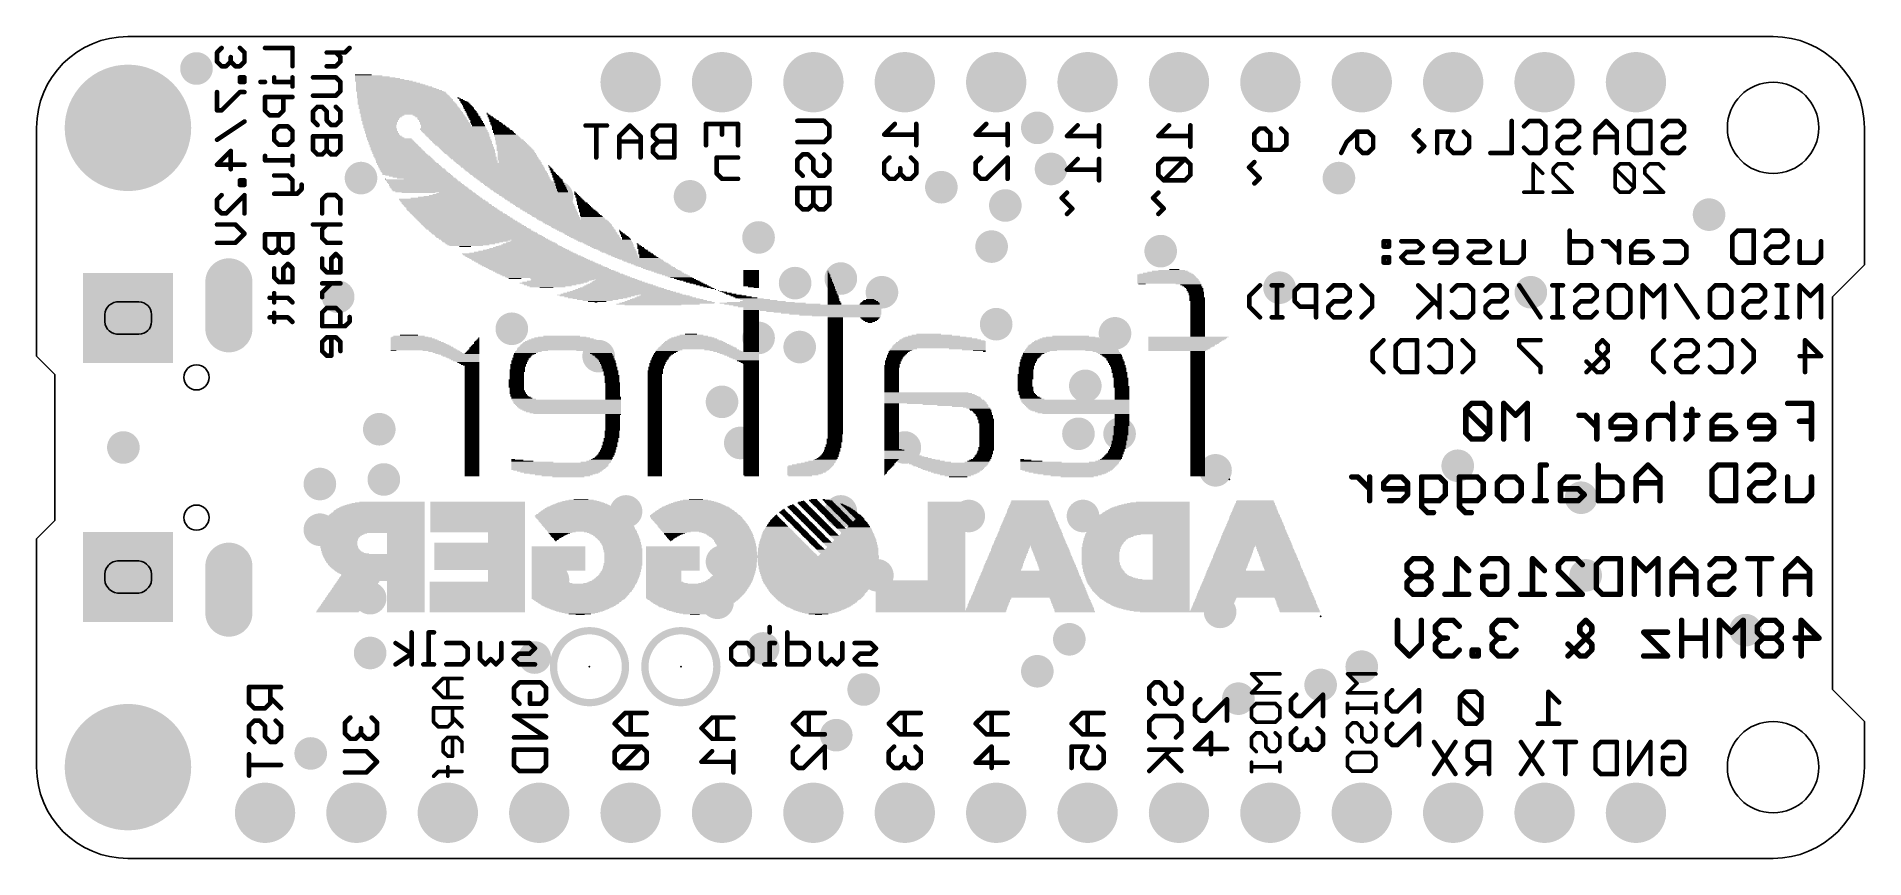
# Model space of a CAD drawing. Extents: x 0 to 50.8, y 0 to 22.9.
import ezdxf

# ---------------------------------------------------------------- set-up
doc = ezdxf.new("R2010")
doc.units = 0
for name, color, linetype in [('17', 110, 'CONTINUOUS'), ('18', 110, 'CONTINUOUS'), ('20', 53, 'CONTINUOUS'), ('22', 6, 'CONTINUOUS'), ('24', 6, 'CONTINUOUS')]:
    doc.layers.add(name, color=color, linetype=linetype)

# ---------------------------------------------------------------- blocks, each defined once
blk = doc.blocks.new('ROUNDP')
at = {"const_width": 0.5}
blk.add_lwpolyline([(0, -0.25, 1), (0, 0.25, 1), (0, -0.25)], format="xyb", dxfattribs=at)
blk = doc.blocks.new('RECT')
blk.add_solid([(-0.5, -0.5), (0.5, -0.5), (-0.5, 0.5), (0.5, 0.5)])
blk = doc.blocks.new('OFFSETP100')
at = {"const_width": 1}
blk.add_lwpolyline([(0, 0), (1, 0)], dxfattribs=at)
at = {"const_width": 0.5}
for points in [[(0, 0.25, 1), (0, -0.25)], [(1, -0.25, 1), (1, 0.25)]]:
    blk.add_lwpolyline(points, format="xyb", dxfattribs=at)
blk = doc.blocks.new('SQUAREP')
blk.add_solid([(-0.5, -0.5), (0.5, -0.5), (-0.5, 0.5), (0.5, 0.5)])
blk = doc.blocks.new('ROUNDV')
at = {"const_width": 0.5}
blk.add_lwpolyline([(0, -0.25, 1), (0, 0.25, 1), (0, -0.25)], format="xyb", dxfattribs=at)

msp = doc.modelspace()

# ---------------------------------------------------------------- linework, layer by layer
at = {"layer": '20'}
for p, q in [((48.26, 22.86), (2.54, 22.86)), ((0, 20.32), (0, 13.97)), ((50.8, 16.51), (50.8, 20.32)), ((49.911, 15.621), (50.8, 16.51)), ((2.295, 15.48), (2.845, 15.48)), ((49.911, 4.699), (49.911, 15.621)), ((1.895, 14.93), (1.895, 15.13)), ((3.195, 15.13), (3.195, 14.93)), ((2.845, 14.58), (2.295, 14.58)), ((0, 13.97), (0.508, 13.462)), ((0.508, 13.462), (0.508, 9.398)), ((0.508, 9.398), (0, 8.89)), ((0, 8.89), (0, 2.54)), ((2.245, 8.28), (2.845, 8.28)), ((2.845, 7.38), (2.245, 7.38)), ((50.8, 3.81), (49.911, 4.699)), ((50.8, 2.54), (50.8, 3.81)), ((2.54, 0), (48.26, 0))]:
    msp.add_line(p, q, dxfattribs=at)
for centre, radius in [((48.26, 20.32), 1.27), ((4.445, 13.38), 0.35), ((4.445, 9.48), 0.35), ((48.26, 2.54), 1.27)]:
    msp.add_circle(centre, radius, dxfattribs=at)
for centre, radius, start, end in [((2.54, 20.32), 2.54, 90, 180), ((48.26, 20.32), 2.54, 0, 90), ((2.27, 15.105), 0.3758, 86.1859, 176.1859), ((2.845, 15.13), 0.35, 0, 90), ((2.27, 14.955), 0.3758, 183.8141, 273.8141), ((2.845, 14.93), 0.35, 270, 0), ((2.295, 7.88), 0.4031, 97.125, 187.125), ((2.795, 7.88), 0.4031, 352.875, 82.875), ((2.295, 7.78), 0.4031, 172.875, 262.875), ((2.795, 7.78), 0.4031, 277.125, 7.125), ((2.54, 2.54), 2.54, 180, 270), ((48.26, 2.54), 2.54, 270, 0)]:
    msp.add_arc(centre, radius, start, end, dxfattribs=at)
at = {"layer": '22'}
for points, const_width in [([(5.143, 22.5425), (5.0159, 22.4154)], 0.127), ([(5.0159, 22.4154), (5.0159, 22.1612)], 0.127), ([(5.7785, 22.4154), (5.6514, 22.5425)], 0.127), ([(5.7785, 22.1612), (5.7785, 22.4154)], 0.127), ([(6.3494, 22.5425), (7.112, 22.5425)], 0.127), ([(7.112, 22.5425), (7.112, 22.0341)], 0.127), ([(8.0642, 22.4154), (8.3184, 22.4154)], 0.127), ([(8.3184, 22.4154), (8.4455, 22.2883)], 0.127), ([(8.3184, 22.4154), (8.5726, 22.4154)], 0.127), ([(8.5726, 22.4154), (8.6997, 22.5425)], 0.127), ([(5.0159, 22.1612), (5.143, 22.0341)], 0.127), ([(5.143, 22.0341), (5.2701, 22.0341)], 0.127), ([(5.2701, 22.0341), (5.3972, 22.1612)], 0.127), ([(5.3972, 22.1612), (5.3972, 22.2883)], 0.127), ([(5.3972, 22.1612), (5.5243, 22.0341)], 0.127), ([(5.5243, 22.0341), (5.6514, 22.0341)], 0.127), ([(5.6514, 22.0341), (5.7785, 22.1612)], 0.127), ([(8.3184, 22.0341), (8.0642, 22.0341)], 0.127), ([(8.4455, 22.1612), (8.3184, 22.0341)], 0.127), ([(8.4455, 22.2883), (8.4455, 22.1612)], 0.127), ([(5.0159, 21.3146), (5.0159, 20.8062)], 0.127), ([(5.143, 20.8062), (5.6514, 21.3146)], 0.127), ([(5.7785, 21.7239), (5.6514, 21.7239)], 0.127), ([(5.6514, 21.7239), (5.6514, 21.5968)], 0.127), ([(5.6514, 21.5968), (5.7785, 21.5968)], 0.127), ([(5.6514, 21.3146), (5.7785, 21.3146)], 0.127), ([(5.7785, 21.5968), (5.7785, 21.7239)], 0.127), ([(6.2222, 21.5968), (6.3494, 21.5968)], 0.127), ([(6.6036, 21.7239), (6.6036, 21.5968)], 0.127), ([(6.6036, 21.5968), (7.112, 21.5968)], 0.127), ([(7.112, 21.7239), (7.112, 21.4697)], 0.127), ([(7.6829, 21.7239), (8.3184, 21.7239)], 0.127), ([(8.3184, 21.7239), (8.4455, 21.5968)], 0.127), ([(8.4455, 21.3426), (8.3184, 21.2155)], 0.127), ([(8.4455, 21.5968), (8.4455, 21.3426)], 0.127), ([(5.0159, 20.8062), (5.143, 20.8062)], 0.127), ([(7.112, 21.1782), (6.3494, 21.1782)], 0.127), ([(6.3494, 21.1782), (6.3494, 20.7969)], 0.127), ([(6.3494, 20.7969), (6.4765, 20.6698)], 0.127), ([(6.7307, 20.6698), (6.8578, 20.7969)], 0.127), ([(6.8578, 20.7969), (6.8578, 21.1782)], 0.127), ([(8.3184, 21.2155), (7.6829, 21.2155)], 0.127), ([(7.6829, 20.7782), (7.81, 20.9053)], 0.127), ([(7.6829, 20.524), (7.6829, 20.7782)], 0.127), ([(7.81, 20.9053), (7.9371, 20.9053)], 0.127), ([(7.9371, 20.9053), (8.0642, 20.7782)], 0.127), ([(8.0642, 20.7782), (8.0642, 20.524)], 0.127), ([(8.4455, 20.7782), (8.3184, 20.9053)], 0.127), ([(8.4455, 20.524), (8.4455, 20.7782)], 0.127), ([(5.7785, 20.4961), (5.0159, 19.9876)], 0.127), ([(6.4765, 20.6698), (6.7307, 20.6698)], 0.127), ([(6.6036, 20.2325), (6.7307, 20.3596)], 0.127), ([(6.7307, 20.3596), (6.9849, 20.3596)], 0.127), ([(6.9849, 20.3596), (7.112, 20.2325)], 0.127), ([(7.81, 20.3969), (7.6829, 20.524)], 0.127), ([(8.0642, 20.524), (8.1913, 20.3969)], 0.127), ([(8.1913, 20.3969), (8.3184, 20.3969)], 0.127), ([(8.3184, 20.3969), (8.4455, 20.524)], 0.127), ([(15.8517, 20.3843), (15.2586, 20.3843)], 0.127), ([(15.5552, 19.4945), (15.5552, 20.3843)], 0.127), ([(16.4907, 20.3843), (16.1941, 20.0877)], 0.127), ([(16.7873, 20.0877), (16.4907, 20.3843)], 0.127), ([(17.2779, 20.3843), (17.1296, 20.236)], 0.127), ([(17.7228, 20.3843), (17.2779, 20.3843)], 0.127), ([(17.7228, 19.4945), (17.7228, 20.3843)], 0.127), ([(18.6047, 19.8368), (18.6047, 20.43)], 0.127), ([(18.6047, 20.43), (19.4945, 20.43)], 0.127), ([(19.0496, 20.43), (19.0496, 20.1334)], 0.127), ([(19.4945, 20.43), (19.4945, 19.8368)], 0.127), ([(21.1447, 20.5168), (21.8862, 20.5168)], 0.127), ([(21.8862, 20.5168), (22.0345, 20.3685)], 0.127), ([(22.0345, 20.3685), (22.0345, 20.0719)], 0.127), ([(23.8543, 20.43), (23.5577, 20.1334)], 0.127), ([(24.4475, 20.43), (24.4475, 19.8368)], 0.127), ([(26.3943, 20.43), (26.0977, 20.1334)], 0.127), ([(26.9875, 20.43), (26.9875, 19.8368)], 0.127), ([(28.9343, 20.3898), (28.6377, 20.0932)], 0.127), ([(29.5275, 20.3898), (29.5275, 19.7966)], 0.127), ([(31.4743, 20.3898), (31.1777, 20.0932)], 0.127), ([(32.0675, 20.3898), (32.0675, 19.7966)], 0.127), ([(33.8447, 20.1547), (33.993, 20.303)], 0.127), ([(33.993, 20.303), (34.1413, 20.303)], 0.127), ([(34.1413, 20.303), (34.2896, 20.1547)], 0.127), ([(34.5862, 20.303), (34.7345, 20.1547)], 0.127), ([(40.9977, 20.5113), (40.9977, 19.6215)], 0.127), ([(41.3401, 20.363), (41.4884, 20.5113)], 0.127), ([(41.4884, 20.5113), (41.785, 20.5113)], 0.127), ([(41.785, 20.5113), (41.9333, 20.363)], 0.127), ([(41.9333, 20.363), (41.9333, 19.7698)], 0.127), ([(42.2756, 20.363), (42.4239, 20.5113)], 0.127), ([(42.4239, 20.5113), (42.7205, 20.5113)], 0.127), ([(42.7205, 20.5113), (42.8688, 20.363)], 0.127), ([(42.8688, 20.363), (42.8688, 20.2147)], 0.127), ([(43.6222, 20.5113), (43.3256, 20.2147)], 0.127), ([(43.9187, 20.2147), (43.6222, 20.5113)], 0.127), ([(44.2611, 20.363), (44.4094, 20.5113)], 0.127), ([(44.2611, 19.7698), (44.2611, 20.363)], 0.127), ([(44.4094, 20.5113), (44.8543, 20.5113)], 0.127), ([(44.8543, 20.5113), (44.8543, 19.6215)], 0.127), ([(45.1966, 20.363), (45.3449, 20.5113)], 0.127), ([(45.3449, 20.5113), (45.6415, 20.5113)], 0.127), ([(45.6415, 20.5113), (45.7898, 20.363)], 0.127), ([(45.7898, 20.363), (45.7898, 20.2147)], 0.127), ([(6.6036, 19.9783), (6.6036, 20.2325)], 0.127), ([(6.7307, 19.8512), (6.6036, 19.9783)], 0.127), ([(6.9849, 19.8512), (6.7307, 19.8512)], 0.127), ([(7.112, 19.9783), (6.9849, 19.8512)], 0.127), ([(7.112, 20.2325), (7.112, 19.9783)], 0.127), ([(8.4455, 20.0868), (7.6829, 20.0868)], 0.127), ([(7.6829, 20.0868), (7.6829, 19.7054)], 0.127), ([(8.0642, 20.0868), (8.0642, 19.7054)], 0.127), ([(8.4455, 19.7054), (8.4455, 20.0868)], 0.127), ([(16.1941, 20.0877), (16.1941, 19.4945)], 0.127), ([(16.7873, 19.9394), (16.1941, 19.9394)], 0.127), ([(16.7873, 19.4945), (16.7873, 20.0877)], 0.127), ([(17.1296, 20.236), (17.1296, 20.0877)], 0.127), ([(17.1296, 20.0877), (17.2779, 19.9394)], 0.127), ([(17.2779, 19.9394), (17.1296, 19.7911)], 0.127), ([(17.1296, 19.7911), (17.1296, 19.6428)], 0.127), ([(17.7228, 19.9394), (17.2779, 19.9394)], 0.127), ([(21.8862, 19.9236), (21.1447, 19.9236)], 0.127), ([(22.0345, 20.0719), (21.8862, 19.9236)], 0.127), ([(23.5577, 20.1334), (24.4475, 20.1334)], 0.127), ([(26.0977, 20.1334), (26.9875, 20.1334)], 0.127), ([(28.6377, 20.0932), (29.5275, 20.0932)], 0.127), ([(31.1777, 20.0932), (32.0675, 20.0932)], 0.127), ([(33.8447, 19.8581), (33.8447, 20.1547)], 0.127), ([(33.993, 19.7098), (33.8447, 19.8581)], 0.127), ([(34.2896, 20.1547), (34.2896, 19.7098)], 0.127), ([(34.7345, 19.8581), (34.5862, 19.7098)], 0.127), ([(34.7345, 20.1547), (34.7345, 19.8581)], 0.127), ([(36.2577, 19.6231), (36.406, 19.9197)], 0.127), ([(36.406, 19.9197), (36.7026, 20.2163)], 0.127), ([(36.7026, 20.2163), (36.9992, 20.2163)], 0.127), ([(36.7026, 19.7714), (36.7026, 20.2163)], 0.127), ([(36.8509, 19.6231), (36.7026, 19.7714)], 0.127), ([(36.9992, 20.2163), (37.1475, 20.068)], 0.127), ([(37.1475, 19.7714), (36.9992, 19.6231)], 0.127), ([(37.1475, 20.068), (37.1475, 19.7714)], 0.127), ([(38.27, 20.1066), (38.4183, 20.2549)], 0.127), ([(38.5666, 19.81), (38.27, 20.1066)], 0.127), ([(38.4183, 19.6617), (38.5666, 19.81)], 0.127), ([(38.9247, 19.6231), (38.9247, 20.2163)], 0.127), ([(38.9247, 20.2163), (39.3696, 20.2163)], 0.127), ([(39.3696, 20.2163), (39.2213, 19.9197)], 0.127), ([(39.2213, 19.9197), (39.2213, 19.7714)], 0.127), ([(39.2213, 19.7714), (39.3696, 19.6231)], 0.127), ([(39.8145, 20.068), (39.6662, 20.2163)], 0.127), ([(39.6662, 19.6231), (39.8145, 19.7714)], 0.127), ([(39.8145, 19.7714), (39.8145, 20.068)], 0.127), ([(41.4884, 19.6215), (41.3401, 19.7698)], 0.127), ([(41.9333, 19.7698), (41.785, 19.6215)], 0.127), ([(42.4239, 20.0664), (42.2756, 19.9181)], 0.127), ([(42.2756, 19.9181), (42.2756, 19.7698)], 0.127), ([(42.2756, 19.7698), (42.4239, 19.6215)], 0.127), ([(42.7205, 20.0664), (42.4239, 20.0664)], 0.127), ([(42.8688, 20.2147), (42.7205, 20.0664)], 0.127), ([(42.7205, 19.6215), (42.8688, 19.7698)], 0.127), ([(43.3256, 20.2147), (43.3256, 19.6215)], 0.127), ([(43.9187, 20.0664), (43.3256, 20.0664)], 0.127), ([(43.9187, 19.6215), (43.9187, 20.2147)], 0.127), ([(44.4094, 19.6215), (44.2611, 19.7698)], 0.127), ([(45.3449, 20.0664), (45.1966, 19.9181)], 0.127), ([(45.1966, 19.9181), (45.1966, 19.7698)], 0.127), ([(45.1966, 19.7698), (45.3449, 19.6215)], 0.127), ([(45.6415, 20.0664), (45.3449, 20.0664)], 0.127), ([(45.7898, 20.2147), (45.6415, 20.0664)], 0.127), ([(45.6415, 19.6215), (45.7898, 19.7698)], 0.127), ([(5.0159, 19.2962), (5.3972, 19.6775)], 0.127), ([(5.7785, 19.2962), (5.0159, 19.2962)], 0.127), ([(5.3972, 19.6775), (5.3972, 19.169)], 0.127), ([(6.3494, 19.541), (6.3494, 19.4139)], 0.127), ([(6.3494, 19.4139), (7.112, 19.4139)], 0.127), ([(7.112, 19.541), (7.112, 19.2868)], 0.127), ([(7.6829, 19.7054), (7.81, 19.5783)], 0.127), ([(7.81, 19.5783), (7.9371, 19.5783)], 0.127), ([(7.9371, 19.5783), (8.0642, 19.7054)], 0.127), ([(8.0642, 19.7054), (8.1913, 19.5783)], 0.127), ([(8.1913, 19.5783), (8.3184, 19.5783)], 0.127), ([(8.3184, 19.5783), (8.4455, 19.7054)], 0.127), ([(17.1296, 19.6428), (17.2779, 19.4945)], 0.127), ([(17.2779, 19.4945), (17.7228, 19.4945)], 0.127), ([(19.4945, 19.4945), (18.9013, 19.4945)], 0.127), ([(18.9013, 19.4945), (18.9013, 19.0496)], 0.127), ([(21.1447, 19.433), (21.293, 19.5813)], 0.127), ([(21.1447, 19.1364), (21.1447, 19.433)], 0.127), ([(21.293, 19.5813), (21.4413, 19.5813)], 0.127), ([(21.4413, 19.5813), (21.5896, 19.433)], 0.127), ([(21.5896, 19.433), (21.5896, 19.1364)], 0.127), ([(22.0345, 19.433), (21.8862, 19.5813)], 0.127), ([(22.0345, 19.1364), (22.0345, 19.433)], 0.127), ([(23.706, 19.4945), (23.5577, 19.3462)], 0.127), ([(23.5577, 19.3462), (23.5577, 19.0496)], 0.127), ([(24.4475, 19.3462), (24.2992, 19.4945)], 0.127), ([(24.4475, 19.0496), (24.4475, 19.3462)], 0.127), ([(26.0977, 19.3462), (26.246, 19.4945)], 0.127), ([(26.0977, 19.0496), (26.0977, 19.3462)], 0.127), ([(26.9875, 19.4945), (26.3943, 18.9013)], 0.127), ([(26.9875, 18.9013), (26.9875, 19.4945)], 0.127), ([(28.9343, 19.4543), (28.6377, 19.1577)], 0.127), ([(29.5275, 19.4543), (29.5275, 18.8611)], 0.127), ([(31.326, 19.4543), (31.1777, 19.306)], 0.127), ([(31.1777, 19.306), (31.1777, 19.0094)], 0.127), ([(31.9192, 19.4543), (31.326, 19.4543)], 0.127), ([(31.9192, 19.4543), (31.326, 18.8611)], 0.127), ([(32.0675, 19.306), (31.9192, 19.4543)], 0.127), ([(32.0675, 19.0094), (32.0675, 19.306)], 0.127), ([(33.8447, 19.3675), (33.6964, 19.2192)], 0.127), ([(34.5862, 19.7098), (33.993, 19.7098)], 0.127), ([(36.9992, 19.6231), (36.8509, 19.6231)], 0.127), ([(39.3696, 19.6231), (39.6662, 19.6231)], 0.127), ([(40.9977, 19.6215), (40.4046, 19.6215)], 0.127), ([(41.785, 19.6215), (41.4884, 19.6215)], 0.127), ([(41.8592, 19.0547), (41.5965, 19.3174)], 0.1016), ([(41.5965, 19.3174), (41.5965, 18.5293)], 0.1016), ([(42.1524, 19.186), (42.2837, 19.3174)], 0.1016), ([(42.2837, 19.3174), (42.5464, 19.3174)], 0.1016), ([(42.4239, 19.6215), (42.7205, 19.6215)], 0.127), ([(42.5464, 19.3174), (42.6778, 19.186)], 0.1016), ([(44.0052, 19.3174), (43.8738, 19.186)], 0.1016), ([(44.2679, 19.3174), (44.0052, 19.3174)], 0.1016), ([(44.3992, 19.186), (44.2679, 19.3174)], 0.1016), ([(44.8543, 19.6215), (44.4094, 19.6215)], 0.127), ([(44.6924, 19.186), (44.8237, 19.3174)], 0.1016), ([(44.8237, 19.3174), (45.0864, 19.3174)], 0.1016), ([(45.0864, 19.3174), (45.2178, 19.186)], 0.1016), ([(45.3449, 19.6215), (45.6415, 19.6215)], 0.127), ([(5.7785, 18.8589), (5.6514, 18.8589)], 0.127), ([(5.6514, 18.8589), (5.6514, 18.7318)], 0.127), ([(5.7785, 18.7318), (5.7785, 18.8589)], 0.127), ([(6.6036, 18.9953), (6.9849, 18.9953)], 0.127), ([(6.9849, 18.9953), (7.112, 18.8682)], 0.127), ([(7.112, 18.8682), (7.112, 18.4869)], 0.127), ([(7.3662, 18.614), (7.3662, 18.7411)], 0.127), ([(18.9013, 19.0496), (19.0496, 18.9013)], 0.127), ([(19.0496, 18.9013), (19.4945, 18.9013)], 0.127), ([(21.293, 18.9881), (21.1447, 19.1364)], 0.127), ([(21.5896, 19.1364), (21.7379, 18.9881)], 0.127), ([(21.7379, 18.9881), (21.8862, 18.9881)], 0.127), ([(21.8862, 18.9881), (22.0345, 19.1364)], 0.127), ([(23.5577, 19.0496), (23.706, 18.9013)], 0.127), ([(23.706, 18.9013), (23.8543, 18.9013)], 0.127), ([(23.8543, 18.9013), (24.0026, 19.0496)], 0.127), ([(24.0026, 19.0496), (24.0026, 19.1979)], 0.127), ([(24.0026, 19.0496), (24.1509, 18.9013)], 0.127), ([(24.1509, 18.9013), (24.2992, 18.9013)], 0.127), ([(24.2992, 18.9013), (24.4475, 19.0496)], 0.127), ([(26.246, 18.9013), (26.0977, 19.0496)], 0.127), ([(26.3943, 18.9013), (26.246, 18.9013)], 0.127), ([(28.6377, 19.1577), (29.5275, 19.1577)], 0.127), ([(31.1777, 19.0094), (31.326, 18.8611)], 0.127), ([(31.326, 18.8611), (31.9192, 18.8611)], 0.127), ([(31.9192, 18.8611), (32.0675, 19.0094)], 0.127), ([(33.6964, 19.2192), (33.993, 18.9226)], 0.127), ([(33.993, 18.9226), (33.8447, 18.7743)], 0.127), ([(42.1524, 19.0547), (42.1524, 19.186)], 0.1016), ([(42.6778, 18.5293), (42.1524, 19.0547)], 0.1016), ([(43.8738, 19.186), (43.8738, 18.6606)], 0.1016), ([(44.3992, 18.6606), (43.8738, 19.186)], 0.1016), ([(44.3992, 18.6606), (44.3992, 19.186)], 0.1016), ([(44.6924, 19.0547), (44.6924, 19.186)], 0.1016), ([(45.2178, 18.5293), (44.6924, 19.0547)], 0.1016), ([(5.0159, 18.3225), (5.143, 18.4496)], 0.127), ([(5.0159, 18.0683), (5.0159, 18.3225)], 0.127), ([(5.7785, 18.4496), (5.2701, 17.9412)], 0.127), ([(5.6514, 18.7318), (5.7785, 18.7318)], 0.127), ([(5.7785, 17.9412), (5.7785, 18.4496)], 0.127), ([(6.6036, 18.4869), (7.2391, 18.4869)], 0.127), ([(7.2391, 18.4869), (7.3662, 18.614)], 0.127), ([(7.9371, 18.3225), (8.0642, 18.4496)], 0.127), ([(7.9371, 17.9412), (7.9371, 18.3225)], 0.127), ([(8.0642, 18.4496), (8.3184, 18.4496)], 0.127), ([(8.3184, 18.4496), (8.4455, 18.3225)], 0.127), ([(8.4455, 18.3225), (8.4455, 17.9412)], 0.127), ([(22.0345, 18.6457), (21.1447, 18.6457)], 0.127), ([(21.1447, 18.6457), (21.1447, 18.2009)], 0.127), ([(21.5896, 18.6457), (21.5896, 18.2009)], 0.127), ([(22.0345, 18.2009), (22.0345, 18.6457)], 0.127), ([(28.6377, 18.5187), (28.4894, 18.3705)], 0.127), ([(28.4894, 18.3705), (28.786, 18.0739)], 0.127), ([(31.1777, 18.5187), (31.0294, 18.3705)], 0.127), ([(31.0294, 18.3705), (31.326, 18.0739)], 0.127), ([(41.8592, 18.5293), (41.3338, 18.5293)], 0.1016), ([(42.1524, 18.5293), (42.6778, 18.5293)], 0.1016), ([(43.8738, 18.6606), (44.0052, 18.5293)], 0.1016), ([(44.0052, 18.5293), (44.2679, 18.5293)], 0.1016), ([(44.2679, 18.5293), (44.3992, 18.6606)], 0.1016), ([(44.6924, 18.5293), (45.2178, 18.5293)], 0.1016), ([(5.143, 17.9412), (5.0159, 18.0683)], 0.127), ([(5.2701, 17.9412), (5.143, 17.9412)], 0.127), ([(21.1447, 18.2009), (21.293, 18.0526)], 0.127), ([(21.293, 18.0526), (21.4413, 18.0526)], 0.127), ([(21.4413, 18.0526), (21.5896, 18.2009)], 0.127), ([(21.5896, 18.2009), (21.7379, 18.0526)], 0.127), ([(21.7379, 18.0526), (21.8862, 18.0526)], 0.127), ([(21.8862, 18.0526), (22.0345, 18.2009)], 0.127), ([(28.786, 18.0739), (28.6377, 17.9256)], 0.127), ([(31.326, 18.0739), (31.1777, 17.9256)], 0.127), ([(5.0159, 17.631), (5.5243, 17.631)], 0.127), ([(5.5243, 17.631), (5.7785, 17.3768)], 0.127), ([(5.7785, 17.3768), (5.5243, 17.1226)], 0.127), ([(7.112, 17.3582), (6.3494, 17.3582)], 0.127), ([(6.3494, 17.3582), (6.3494, 16.9768)], 0.127), ([(6.7307, 17.3582), (6.7307, 16.9768)], 0.127), ([(7.112, 16.9768), (7.112, 17.3582)], 0.127), ([(7.6829, 17.631), (8.4455, 17.631)], 0.127), ([(8.0642, 17.631), (7.9371, 17.5039)], 0.127), ([(7.9371, 17.5039), (7.9371, 17.2497)], 0.127), ([(7.9371, 17.2497), (8.0642, 17.1226)], 0.127), ([(42.6076, 17.4633), (42.6076, 16.5735)], 0.127), ([(47.1293, 17.315), (47.2776, 17.4633)], 0.127), ([(47.1293, 16.7218), (47.1293, 17.315)], 0.127), ([(47.2776, 17.4633), (47.7225, 17.4633)], 0.127), ([(47.7225, 17.4633), (47.7225, 16.5735)], 0.127), ([(48.0648, 17.315), (48.2131, 17.4633)], 0.127), ([(48.2131, 17.4633), (48.5097, 17.4633)], 0.127), ([(48.5097, 17.4633), (48.658, 17.315)], 0.127), ([(48.658, 17.315), (48.658, 17.1667)], 0.127), ([(5.5243, 17.1226), (5.0159, 17.1226)], 0.127), ([(6.3494, 16.9768), (6.4765, 16.8497)], 0.127), ([(6.4765, 16.8497), (6.6036, 16.8497)], 0.127), ([(6.6036, 16.8497), (6.7307, 16.9768)], 0.127), ([(6.7307, 16.9768), (6.8578, 16.8497)], 0.127), ([(6.8578, 16.8497), (6.9849, 16.8497)], 0.127), ([(6.9849, 16.8497), (7.112, 16.9768)], 0.127), ([(8.0642, 17.1226), (8.4455, 17.1226)], 0.127), ([(8.3184, 16.8125), (8.1913, 16.6853)], 0.127), ([(8.4455, 16.6853), (8.3184, 16.8125)], 0.127), ([(37.5877, 17.1667), (37.4394, 17.1667)], 0.127), ([(37.4394, 17.1667), (37.4394, 17.0184)], 0.127), ([(37.4394, 17.0184), (37.5877, 17.0184)], 0.127), ([(37.5877, 16.7218), (37.4394, 16.7218)], 0.127), ([(37.4394, 16.7218), (37.4394, 16.5735)], 0.127), ([(37.5877, 17.0184), (37.5877, 17.1667)], 0.127), ([(37.5877, 16.5735), (37.5877, 16.7218)], 0.127), ([(38.3749, 17.1667), (37.93, 17.1667)], 0.127), ([(37.93, 16.7218), (38.0783, 16.8701)], 0.127), ([(38.0783, 16.5735), (37.93, 16.7218)], 0.127), ([(38.0783, 16.8701), (38.3749, 16.8701)], 0.127), ([(38.5232, 17.0184), (38.3749, 17.1667)], 0.127), ([(38.3749, 16.8701), (38.5232, 17.0184)], 0.127), ([(39.0138, 17.1667), (38.8655, 17.0184)], 0.127), ([(38.8655, 17.0184), (38.8655, 16.8701)], 0.127), ([(38.8655, 16.8701), (39.4587, 16.8701)], 0.127), ([(39.3104, 17.1667), (39.0138, 17.1667)], 0.127), ([(39.4587, 17.0184), (39.3104, 17.1667)], 0.127), ([(39.3104, 16.5735), (39.4587, 16.7218)], 0.127), ([(39.4587, 16.7218), (39.4587, 17.0184)], 0.127), ([(40.2459, 17.1667), (39.8011, 17.1667)], 0.127), ([(39.8011, 16.7218), (39.9494, 16.8701)], 0.127), ([(39.9494, 16.5735), (39.8011, 16.7218)], 0.127), ([(39.9494, 16.8701), (40.2459, 16.8701)], 0.127), ([(40.3942, 17.0184), (40.2459, 17.1667)], 0.127), ([(40.2459, 16.8701), (40.3942, 17.0184)], 0.127), ([(40.7366, 16.5735), (40.7366, 17.1667)], 0.127), ([(41.3298, 16.7218), (41.1815, 16.5735)], 0.127), ([(41.3298, 17.1667), (41.3298, 16.7218)], 0.127), ([(43.0525, 17.1667), (42.6076, 17.1667)], 0.127), ([(43.2008, 17.0184), (43.0525, 17.1667)], 0.127), ([(43.0525, 16.5735), (43.2008, 16.7218)], 0.127), ([(43.2008, 16.7218), (43.2008, 17.0184)], 0.127), ([(43.6838, 17.1667), (43.5355, 17.1667)], 0.127), ([(43.9804, 16.8701), (43.6838, 17.1667)], 0.127), ([(43.9804, 16.5735), (43.9804, 17.1667)], 0.127), ([(44.471, 17.1667), (44.3227, 17.0184)], 0.127), ([(44.3227, 17.0184), (44.3227, 16.5735)], 0.127), ([(44.7676, 16.8701), (44.3227, 16.8701)], 0.127), ([(44.7676, 17.1667), (44.471, 17.1667)], 0.127), ([(44.9159, 16.7218), (44.7676, 16.8701)], 0.127), ([(44.7676, 16.5735), (44.9159, 16.7218)], 0.127), ([(45.2583, 17.1667), (45.7031, 17.1667)], 0.127), ([(45.7031, 17.1667), (45.8514, 17.0184)], 0.127), ([(45.8514, 16.7218), (45.7031, 16.5735)], 0.127), ([(45.8514, 17.0184), (45.8514, 16.7218)], 0.127), ([(47.2776, 16.5735), (47.1293, 16.7218)], 0.127), ([(48.2131, 17.0184), (48.0648, 16.8701)], 0.127), ([(48.0648, 16.8701), (48.0648, 16.7218)], 0.127), ([(48.0648, 16.7218), (48.2131, 16.5735)], 0.127), ([(48.5097, 17.0184), (48.2131, 17.0184)], 0.127), ([(48.658, 17.1667), (48.5097, 17.0184)], 0.127), ([(48.5097, 16.5735), (48.658, 16.7218)], 0.127), ([(49.0003, 16.5735), (49.0003, 17.1667)], 0.127), ([(49.5935, 16.7218), (49.4452, 16.5735)], 0.127), ([(49.5935, 17.1667), (49.5935, 16.7218)], 0.127), ([(6.6036, 16.4125), (6.6036, 16.1583)], 0.127), ([(6.9849, 16.5396), (6.8578, 16.4125)], 0.127), ([(6.8578, 16.4125), (6.8578, 16.0312)], 0.127), ([(7.112, 16.4125), (6.9849, 16.5396)], 0.127), ([(7.112, 16.0312), (7.112, 16.4125)], 0.127), ([(7.9371, 16.6853), (7.9371, 16.4311)], 0.127), ([(7.9371, 16.4311), (8.0642, 16.304)], 0.127), ([(8.0642, 16.304), (8.4455, 16.304)], 0.127), ([(8.1913, 16.6853), (8.1913, 16.304)], 0.127), ([(8.4455, 16.304), (8.4455, 16.6853)], 0.127), ([(37.4394, 16.5735), (37.5877, 16.5735)], 0.127), ([(38.5232, 16.5735), (38.0783, 16.5735)], 0.127), ([(39.0138, 16.5735), (39.3104, 16.5735)], 0.127), ([(40.3942, 16.5735), (39.9494, 16.5735)], 0.127), ([(41.1815, 16.5735), (40.7366, 16.5735)], 0.127), ([(42.6076, 16.5735), (43.0525, 16.5735)], 0.127), ([(44.3227, 16.5735), (44.7676, 16.5735)], 0.127), ([(45.7031, 16.5735), (45.2583, 16.5735)], 0.127), ([(47.7225, 16.5735), (47.2776, 16.5735)], 0.127), ([(48.2131, 16.5735), (48.5097, 16.5735)], 0.127), ([(49.4452, 16.5735), (49.0003, 16.5735)], 0.127), ([(6.6036, 16.1583), (6.7307, 16.0312)], 0.127), ([(6.6036, 15.721), (6.6036, 15.4668)], 0.127), ([(6.7307, 16.0312), (7.112, 16.0312)], 0.127), ([(8.4455, 15.9939), (7.9371, 15.9939)], 0.127), ([(8.1913, 15.9939), (7.9371, 15.7397)], 0.127), ([(7.9371, 15.7397), (7.9371, 15.6126)], 0.127), ([(33.7049, 15.6427), (34.0015, 15.9393)], 0.127), ([(34.6252, 15.9393), (34.3286, 15.9393)], 0.127), ([(34.4769, 15.0495), (34.4769, 15.9393)], 0.127), ([(35.1158, 15.9393), (34.9676, 15.791)], 0.127), ([(34.9676, 15.791), (34.9676, 15.4944)], 0.127), ([(35.5607, 15.9393), (35.1158, 15.9393)], 0.127), ([(35.5607, 15.0495), (35.5607, 15.9393)], 0.127), ([(35.9031, 15.791), (36.0514, 15.9393)], 0.127), ([(36.0514, 15.9393), (36.348, 15.9393)], 0.127), ([(36.348, 15.9393), (36.4962, 15.791)], 0.127), ([(36.4962, 15.791), (36.4962, 15.6427)], 0.127), ([(37.1199, 15.6427), (36.8233, 15.9393)], 0.127), ([(38.991, 15.3461), (38.3978, 15.9393)], 0.127), ([(38.991, 15.9393), (38.991, 15.0495)], 0.127), ([(39.3333, 15.791), (39.4816, 15.9393)], 0.127), ([(39.4816, 15.9393), (39.7782, 15.9393)], 0.127), ([(39.7782, 15.9393), (39.9265, 15.791)], 0.127), ([(39.9265, 15.791), (39.9265, 15.1978)], 0.127), ([(40.2688, 15.791), (40.4171, 15.9393)], 0.127), ([(40.4171, 15.9393), (40.7137, 15.9393)], 0.127), ([(40.7137, 15.9393), (40.862, 15.791)], 0.127), ([(40.862, 15.791), (40.862, 15.6427)], 0.127), ([(41.7975, 15.0495), (41.2043, 15.9393)], 0.127), ([(42.4212, 15.9393), (42.1246, 15.9393)], 0.127), ([(42.2729, 15.0495), (42.2729, 15.9393)], 0.127), ([(42.7635, 15.791), (42.9118, 15.9393)], 0.127), ([(42.9118, 15.9393), (43.2084, 15.9393)], 0.127), ([(43.2084, 15.9393), (43.3567, 15.791)], 0.127), ([(43.3567, 15.791), (43.3567, 15.6427)], 0.127), ([(43.6991, 15.791), (43.8473, 15.9393)], 0.127), ([(43.6991, 15.1978), (43.6991, 15.791)], 0.127), ([(43.8473, 15.9393), (44.1439, 15.9393)], 0.127), ([(44.1439, 15.9393), (44.2922, 15.791)], 0.127), ([(44.2922, 15.791), (44.2922, 15.1978)], 0.127), ([(44.9312, 15.6427), (44.6346, 15.9393)], 0.127), ([(44.6346, 15.9393), (44.6346, 15.0495)], 0.127), ([(45.2277, 15.9393), (44.9312, 15.6427)], 0.127), ([(45.2277, 15.0495), (45.2277, 15.9393)], 0.127), ([(46.1633, 15.0495), (45.5701, 15.9393)], 0.127), ([(46.5056, 15.791), (46.6539, 15.9393)], 0.127), ([(46.5056, 15.1978), (46.5056, 15.791)], 0.127), ([(46.6539, 15.9393), (46.9505, 15.9393)], 0.127), ([(46.9505, 15.9393), (47.0988, 15.791)], 0.127), ([(47.0988, 15.791), (47.0988, 15.1978)], 0.127), ([(47.4411, 15.791), (47.5894, 15.9393)], 0.127), ([(47.5894, 15.9393), (47.886, 15.9393)], 0.127), ([(47.886, 15.9393), (48.0343, 15.791)], 0.127), ([(48.0343, 15.791), (48.0343, 15.6427)], 0.127), ([(48.658, 15.9393), (48.3614, 15.9393)], 0.127), ([(48.5097, 15.0495), (48.5097, 15.9393)], 0.127), ([(49.2969, 15.6427), (49.0003, 15.9393)], 0.127), ([(49.0003, 15.9393), (49.0003, 15.0495)], 0.127), ([(49.5935, 15.9393), (49.2969, 15.6427)], 0.127), ([(49.5935, 15.0495), (49.5935, 15.9393)], 0.127), ([(6.4765, 15.5939), (6.9849, 15.5939)], 0.127), ([(6.9849, 15.5939), (7.112, 15.4668)], 0.127), ([(7.9371, 15.1846), (8.0642, 15.3117)], 0.127), ([(7.9371, 14.8033), (7.9371, 15.1846)], 0.127), ([(8.0642, 15.3117), (8.3184, 15.3117)], 0.127), ([(8.3184, 15.3117), (8.4455, 15.1846)], 0.127), ([(8.4455, 15.1846), (8.4455, 14.8033)], 0.127), ([(33.7049, 15.3461), (33.7049, 15.6427)], 0.127), ([(34.0015, 15.0495), (33.7049, 15.3461)], 0.127), ([(34.9676, 15.4944), (35.1158, 15.3461)], 0.127), ([(35.1158, 15.3461), (35.5607, 15.3461)], 0.127), ([(36.0514, 15.4944), (35.9031, 15.3461)], 0.127), ([(35.9031, 15.3461), (35.9031, 15.1978)], 0.127), ([(35.9031, 15.1978), (36.0514, 15.0495)], 0.127), ([(36.348, 15.4944), (36.0514, 15.4944)], 0.127), ([(36.4962, 15.6427), (36.348, 15.4944)], 0.127), ([(36.348, 15.0495), (36.4962, 15.1978)], 0.127), ([(36.8233, 15.0495), (37.1199, 15.3461)], 0.127), ([(37.1199, 15.3461), (37.1199, 15.6427)], 0.127), ([(38.8427, 15.4944), (38.3978, 15.0495)], 0.127), ([(39.4816, 15.0495), (39.3333, 15.1978)], 0.127), ([(39.9265, 15.1978), (39.7782, 15.0495)], 0.127), ([(40.4171, 15.4944), (40.2688, 15.3461)], 0.127), ([(40.2688, 15.3461), (40.2688, 15.1978)], 0.127), ([(40.2688, 15.1978), (40.4171, 15.0495)], 0.127), ([(40.7137, 15.4944), (40.4171, 15.4944)], 0.127), ([(40.862, 15.6427), (40.7137, 15.4944)], 0.127), ([(40.7137, 15.0495), (40.862, 15.1978)], 0.127), ([(42.9118, 15.4944), (42.7635, 15.3461)], 0.127), ([(42.7635, 15.3461), (42.7635, 15.1978)], 0.127), ([(42.7635, 15.1978), (42.9118, 15.0495)], 0.127), ([(43.2084, 15.4944), (42.9118, 15.4944)], 0.127), ([(43.3567, 15.6427), (43.2084, 15.4944)], 0.127), ([(43.2084, 15.0495), (43.3567, 15.1978)], 0.127), ([(43.8473, 15.0495), (43.6991, 15.1978)], 0.127), ([(44.2922, 15.1978), (44.1439, 15.0495)], 0.127), ([(46.6539, 15.0495), (46.5056, 15.1978)], 0.127), ([(47.0988, 15.1978), (46.9505, 15.0495)], 0.127), ([(47.5894, 15.4944), (47.4411, 15.3461)], 0.127), ([(47.4411, 15.3461), (47.4411, 15.1978)], 0.127), ([(47.4411, 15.1978), (47.5894, 15.0495)], 0.127), ([(47.886, 15.4944), (47.5894, 15.4944)], 0.127), ([(48.0343, 15.6427), (47.886, 15.4944)], 0.127), ([(47.886, 15.0495), (48.0343, 15.1978)], 0.127), ([(6.4765, 15.0482), (6.9849, 15.0482)], 0.127), ([(6.6036, 15.1753), (6.6036, 14.9211)], 0.127), ([(6.9849, 15.0482), (7.112, 14.9211)], 0.127), ([(8.5726, 14.8033), (7.9371, 14.8033)], 0.127), ([(8.6997, 14.9304), (8.5726, 14.8033)], 0.127), ([(8.6997, 15.0575), (8.6997, 14.9304)], 0.127), ([(34.6252, 15.0495), (34.3286, 15.0495)], 0.127), ([(36.0514, 15.0495), (36.348, 15.0495)], 0.127), ([(39.7782, 15.0495), (39.4816, 15.0495)], 0.127), ([(40.4171, 15.0495), (40.7137, 15.0495)], 0.127), ([(42.4212, 15.0495), (42.1246, 15.0495)], 0.127), ([(42.9118, 15.0495), (43.2084, 15.0495)], 0.127), ([(44.1439, 15.0495), (43.8473, 15.0495)], 0.127), ([(46.9505, 15.0495), (46.6539, 15.0495)], 0.127), ([(47.5894, 15.0495), (47.886, 15.0495)], 0.127), ([(48.658, 15.0495), (48.3614, 15.0495)], 0.127), ([(8.0642, 14.4931), (7.9371, 14.366)], 0.127), ([(7.9371, 14.366), (7.9371, 14.1118)], 0.127), ([(8.3184, 14.4931), (8.0642, 14.4931)], 0.127), ([(8.1913, 13.9847), (8.1913, 14.4931)], 0.127), ([(8.4455, 14.366), (8.3184, 14.4931)], 0.127), ([(8.4455, 14.1118), (8.4455, 14.366)], 0.127), ([(37.1352, 14.1187), (37.4318, 14.4153)], 0.127), ([(37.7741, 14.267), (37.9224, 14.4153)], 0.127), ([(37.7741, 13.6738), (37.7741, 14.267)], 0.127), ([(37.9224, 14.4153), (38.3673, 14.4153)], 0.127), ([(38.3673, 14.4153), (38.3673, 13.5255)], 0.127), ([(38.7096, 14.267), (38.8579, 14.4153)], 0.127), ([(38.8579, 14.4153), (39.1545, 14.4153)], 0.127), ([(39.1545, 14.4153), (39.3028, 14.267)], 0.127), ([(39.3028, 14.267), (39.3028, 13.6738)], 0.127), ([(39.9265, 14.1187), (39.6299, 14.4153)], 0.127), ([(41.7975, 14.4153), (41.2043, 14.4153)], 0.127), ([(41.2043, 14.4153), (41.2043, 14.267)], 0.127), ([(41.2043, 14.267), (41.7975, 13.6738)], 0.127), ([(43.372, 14.267), (43.5203, 14.4153)], 0.127), ([(43.372, 14.1187), (43.372, 14.267)], 0.127), ([(43.5203, 14.4153), (43.6686, 14.267)], 0.127), ([(43.6686, 14.267), (43.6686, 14.1187)], 0.127), ([(44.9312, 14.1187), (45.2277, 14.4153)], 0.127), ([(45.5701, 14.267), (45.7184, 14.4153)], 0.127), ([(45.7184, 14.4153), (46.015, 14.4153)], 0.127), ([(46.015, 14.4153), (46.1633, 14.267)], 0.127), ([(46.1633, 14.267), (46.1633, 14.1187)], 0.127), ([(46.5056, 14.267), (46.6539, 14.4153)], 0.127), ([(46.6539, 14.4153), (46.9505, 14.4153)], 0.127), ([(46.9505, 14.4153), (47.0988, 14.267)], 0.127), ([(47.0988, 14.267), (47.0988, 13.6738)], 0.127), ([(47.7225, 14.1187), (47.4259, 14.4153)], 0.127), ([(49.1486, 13.5255), (49.1486, 14.4153)], 0.127), ([(49.1486, 14.4153), (49.5935, 13.9704)], 0.127), ([(7.9371, 14.1118), (8.0642, 13.9847)], 0.127), ([(8.0642, 13.9847), (8.1913, 13.9847)], 0.127), ([(37.1352, 13.8221), (37.1352, 14.1187)], 0.127), ([(37.4318, 13.5255), (37.1352, 13.8221)], 0.127), ([(37.9224, 13.5255), (37.7741, 13.6738)], 0.127), ([(38.8579, 13.5255), (38.7096, 13.6738)], 0.127), ([(39.3028, 13.6738), (39.1545, 13.5255)], 0.127), ([(39.6299, 13.5255), (39.9265, 13.8221)], 0.127), ([(39.9265, 13.8221), (39.9265, 14.1187)], 0.127), ([(41.7975, 13.6738), (41.7975, 13.5255)], 0.127), ([(43.6686, 14.1187), (43.0754, 13.5255)], 0.127), ([(43.0754, 13.8221), (43.372, 13.5255)], 0.127), ([(43.6686, 13.8221), (43.372, 14.1187)], 0.127), ([(43.5203, 13.5255), (43.6686, 13.6738)], 0.127), ([(43.6686, 13.6738), (43.6686, 13.8221)], 0.127), ([(44.9312, 13.8221), (44.9312, 14.1187)], 0.127), ([(45.2277, 13.5255), (44.9312, 13.8221)], 0.127), ([(45.7184, 13.9704), (45.5701, 13.8221)], 0.127), ([(45.5701, 13.8221), (45.5701, 13.6738)], 0.127), ([(45.5701, 13.6738), (45.7184, 13.5255)], 0.127), ([(46.015, 13.9704), (45.7184, 13.9704)], 0.127), ([(46.1633, 14.1187), (46.015, 13.9704)], 0.127), ([(46.015, 13.5255), (46.1633, 13.6738)], 0.127), ([(46.6539, 13.5255), (46.5056, 13.6738)], 0.127), ([(47.0988, 13.6738), (46.9505, 13.5255)], 0.127), ([(47.4259, 13.5255), (47.7225, 13.8221)], 0.127), ([(47.7225, 13.8221), (47.7225, 14.1187)], 0.127), ([(49.5935, 13.9704), (49.0003, 13.9704)], 0.127), ([(38.3673, 13.5255), (37.9224, 13.5255)], 0.127), ([(39.1545, 13.5255), (38.8579, 13.5255)], 0.127), ([(43.372, 13.5255), (43.5203, 13.5255)], 0.127), ([(45.7184, 13.5255), (46.015, 13.5255)], 0.127), ([(46.9505, 13.5255), (46.6539, 13.5255)], 0.127), ([(39.8852, 12.6564), (39.7199, 12.4912)], 0.1524), ([(40.2157, 12.6564), (39.8852, 12.6564)], 0.1524), ([(40.3809, 12.4912), (40.2157, 12.6564)], 0.1524), ([(41.1029, 12.3259), (40.7724, 12.6564)], 0.1524), ([(40.7724, 12.6564), (40.7724, 11.665)], 0.1524), ([(41.4334, 12.6564), (41.1029, 12.3259)], 0.1524), ([(41.4334, 11.665), (41.4334, 12.6564)], 0.1524), ([(45.4678, 12.6564), (45.4678, 11.665)], 0.1524), ([(49.3268, 12.6564), (48.6658, 12.6564)], 0.1524), ([(49.3268, 11.665), (49.3268, 12.6564)], 0.1524), ([(39.7199, 12.4912), (39.7199, 11.8302)], 0.1524), ([(40.3809, 11.8302), (39.7199, 12.4912)], 0.1524), ([(40.3809, 11.8302), (40.3809, 12.4912)], 0.1524), ([(43.0324, 12.3259), (42.8671, 12.3259)], 0.1524), ([(43.3629, 11.9954), (43.0324, 12.3259)], 0.1524), ([(43.3629, 11.665), (43.3629, 12.3259)], 0.1524), ([(43.9196, 12.3259), (43.7544, 12.1607)], 0.1524), ([(43.7544, 12.1607), (43.7544, 11.9954)], 0.1524), ([(44.2501, 12.3259), (43.9196, 12.3259)], 0.1524), ([(44.4153, 12.1607), (44.2501, 12.3259)], 0.1524), ([(44.4153, 11.8302), (44.4153, 12.1607)], 0.1524), ([(44.9721, 12.3259), (44.8068, 12.1607)], 0.1524), ([(44.8068, 12.1607), (44.8068, 11.665)], 0.1524), ([(45.3025, 12.3259), (44.9721, 12.3259)], 0.1524), ([(45.4678, 12.1607), (45.3025, 12.3259)], 0.1524), ([(46.1694, 12.3259), (45.8389, 12.3259)], 0.1524), ([(46.0042, 12.4912), (46.0042, 11.8302)], 0.1524), ([(46.7262, 12.3259), (46.5609, 12.1607)], 0.1524), ([(46.5609, 12.1607), (46.5609, 11.665)], 0.1524), ([(47.0566, 12.3259), (46.7262, 12.3259)], 0.1524), ([(47.7786, 12.3259), (47.6134, 12.1607)], 0.1524), ([(47.6134, 12.1607), (47.6134, 11.9954)], 0.1524), ([(48.1091, 12.3259), (47.7786, 12.3259)], 0.1524), ([(48.2743, 12.1607), (48.1091, 12.3259)], 0.1524), ([(48.2743, 11.8302), (48.2743, 12.1607)], 0.1524), ([(49.3268, 12.1607), (48.9963, 12.1607)], 0.1524), ([(39.7199, 11.8302), (39.8852, 11.665)], 0.1524), ([(39.8852, 11.665), (40.2157, 11.665)], 0.1524), ([(40.2157, 11.665), (40.3809, 11.8302)], 0.1524), ([(43.7544, 11.9954), (44.4153, 11.9954)], 0.1524), ([(43.9196, 11.665), (44.2501, 11.665)], 0.1524), ([(44.2501, 11.665), (44.4153, 11.8302)], 0.1524), ([(46.0042, 11.8302), (45.8389, 11.665)], 0.1524), ([(47.0566, 11.9954), (46.5609, 11.9954)], 0.1524), ([(46.5609, 11.665), (47.0566, 11.665)], 0.1524), ([(47.2219, 11.8302), (47.0566, 11.9954)], 0.1524), ([(47.0566, 11.665), (47.2219, 11.8302)], 0.1524), ([(47.6134, 11.9954), (48.2743, 11.9954)], 0.1524), ([(47.7786, 11.665), (48.1091, 11.665)], 0.1524), ([(48.1091, 11.665), (48.2743, 11.8302)], 0.1524), ([(36.7176, 10.6114), (36.5524, 10.6114)], 0.1524), ([(37.0481, 10.2809), (36.7176, 10.6114)], 0.1524), ([(37.0481, 9.9505), (37.0481, 10.6114)], 0.1524), ([(37.6048, 10.6114), (37.4396, 10.4462)], 0.1524), ([(37.9353, 10.6114), (37.6048, 10.6114)], 0.1524), ([(38.1006, 10.4462), (37.9353, 10.6114)], 0.1524), ([(38.4921, 9.7852), (38.4921, 10.6114)], 0.1524), ([(38.4921, 10.6114), (38.9878, 10.6114)], 0.1524), ([(38.9878, 10.6114), (39.153, 10.4462)], 0.1524), ([(39.5445, 9.7852), (39.5445, 10.6114)], 0.1524), ([(39.5445, 10.6114), (40.0402, 10.6114)], 0.1524), ([(40.0402, 10.6114), (40.2055, 10.4462)], 0.1524), ([(40.597, 10.4462), (40.7622, 10.6114)], 0.1524), ([(40.7622, 10.6114), (41.0927, 10.6114)], 0.1524), ([(41.0927, 10.6114), (41.2579, 10.4462)], 0.1524), ([(41.9596, 10.9419), (41.7943, 10.9419)], 0.1524), ([(41.7943, 10.9419), (41.7943, 9.9505)], 0.1524), ([(42.5163, 10.6114), (42.3511, 10.4462)], 0.1524), ([(42.8468, 10.6114), (42.5163, 10.6114)], 0.1524), ([(43.4035, 10.9419), (43.4035, 9.9505)], 0.1524), ([(43.8993, 10.6114), (43.4035, 10.6114)], 0.1524), ([(44.0645, 10.4462), (43.8993, 10.6114)], 0.1524), ([(44.7865, 10.9419), (44.456, 10.6114)], 0.1524), ([(44.456, 10.6114), (44.456, 9.9505)], 0.1524), ([(45.117, 10.6114), (44.7865, 10.9419)], 0.1524), ([(45.117, 9.9505), (45.117, 10.6114)], 0.1524), ([(46.5609, 10.7767), (46.7262, 10.9419)], 0.1524), ([(46.5609, 10.1157), (46.5609, 10.7767)], 0.1524), ([(46.7262, 10.9419), (47.2219, 10.9419)], 0.1524), ([(47.2219, 10.9419), (47.2219, 9.9505)], 0.1524), ([(47.6134, 10.7767), (47.7786, 10.9419)], 0.1524), ([(47.7786, 10.9419), (48.1091, 10.9419)], 0.1524), ([(48.1091, 10.9419), (48.2743, 10.7767)], 0.1524), ([(48.2743, 10.6114), (48.1091, 10.4462)], 0.1524), ([(48.2743, 10.7767), (48.2743, 10.6114)], 0.1524), ([(48.6658, 9.9505), (48.6658, 10.6114)], 0.1524), ([(49.3268, 10.6114), (49.3268, 10.1157)], 0.1524), ([(37.4396, 10.4462), (37.4396, 10.2809)], 0.1524), ([(37.4396, 10.2809), (38.1006, 10.2809)], 0.1524), ([(37.9353, 9.9505), (38.1006, 10.1157)], 0.1524), ([(38.1006, 10.1157), (38.1006, 10.4462)], 0.1524), ([(39.153, 10.1157), (38.9878, 9.9505)], 0.1524), ([(39.153, 10.4462), (39.153, 10.1157)], 0.1524), ([(40.2055, 10.1157), (40.0402, 9.9505)], 0.1524), ([(40.2055, 10.4462), (40.2055, 10.1157)], 0.1524), ([(40.597, 10.1157), (40.597, 10.4462)], 0.1524), ([(40.7622, 9.9505), (40.597, 10.1157)], 0.1524), ([(41.2579, 10.1157), (41.0927, 9.9505)], 0.1524), ([(41.2579, 10.4462), (41.2579, 10.1157)], 0.1524), ([(42.3511, 10.4462), (42.3511, 9.9505)], 0.1524), ([(42.8468, 10.2809), (42.3511, 10.2809)], 0.1524), ([(43.012, 10.1157), (42.8468, 10.2809)], 0.1524), ([(42.8468, 9.9505), (43.012, 10.1157)], 0.1524), ([(43.8993, 9.9505), (44.0645, 10.1157)], 0.1524), ([(44.0645, 10.1157), (44.0645, 10.4462)], 0.1524), ([(45.117, 10.4462), (44.456, 10.4462)], 0.1524), ([(46.7262, 9.9505), (46.5609, 10.1157)], 0.1524), ([(47.7786, 10.4462), (47.6134, 10.2809)], 0.1524), ([(47.6134, 10.2809), (47.6134, 10.1157)], 0.1524), ([(47.6134, 10.1157), (47.7786, 9.9505)], 0.1524), ([(48.1091, 10.4462), (47.7786, 10.4462)], 0.1524), ([(48.1091, 9.9505), (48.2743, 10.1157)], 0.1524), ([(49.3268, 10.1157), (49.1616, 9.9505)], 0.1524), ([(37.6048, 9.9505), (37.9353, 9.9505)], 0.1524), ([(38.9878, 9.9505), (38.4921, 9.9505)], 0.1524), ([(38.6573, 9.62), (38.4921, 9.7852)], 0.1524), ([(38.8225, 9.62), (38.6573, 9.62)], 0.1524), ([(40.0402, 9.9505), (39.5445, 9.9505)], 0.1524), ([(39.7098, 9.62), (39.5445, 9.7852)], 0.1524), ([(39.875, 9.62), (39.7098, 9.62)], 0.1524), ([(41.0927, 9.9505), (40.7622, 9.9505)], 0.1524), ([(41.9596, 9.9505), (41.6291, 9.9505)], 0.1524), ([(42.3511, 9.9505), (42.8468, 9.9505)], 0.1524), ([(43.4035, 9.9505), (43.8993, 9.9505)], 0.1524), ([(47.2219, 9.9505), (46.7262, 9.9505)], 0.1524), ([(47.7786, 9.9505), (48.1091, 9.9505)], 0.1524), ([(49.1616, 9.9505), (48.6658, 9.9505)], 0.1524), ([(38.253, 8.3384), (38.0878, 8.1732)], 0.1524), ([(38.0878, 8.1732), (38.0878, 8.0079)], 0.1524), ([(38.5835, 8.3384), (38.253, 8.3384)], 0.1524), ([(38.7487, 8.1732), (38.5835, 8.3384)], 0.1524), ([(38.7487, 8.0079), (38.7487, 8.1732)], 0.1524), ([(39.8012, 8.0079), (39.4707, 8.3384)], 0.1524), ([(39.4707, 8.3384), (39.4707, 7.347)], 0.1524), ([(40.1927, 8.1732), (40.3579, 8.3384)], 0.1524), ([(40.3579, 8.3384), (40.6884, 8.3384)], 0.1524), ([(40.6884, 8.3384), (40.8537, 8.1732)], 0.1524), ([(40.8537, 8.1732), (40.8537, 7.5122)], 0.1524), ([(41.9061, 8.0079), (41.5756, 8.3384)], 0.1524), ([(41.5756, 8.3384), (41.5756, 7.347)], 0.1524), ([(42.2976, 8.1732), (42.4628, 8.3384)], 0.1524), ([(42.2976, 8.0079), (42.2976, 8.1732)], 0.1524), ([(42.4628, 8.3384), (42.7933, 8.3384)], 0.1524), ([(42.7933, 8.3384), (42.9586, 8.1732)], 0.1524), ([(43.3501, 8.1732), (43.5153, 8.3384)], 0.1524), ([(43.3501, 7.5122), (43.3501, 8.1732)], 0.1524), ([(43.5153, 8.3384), (44.011, 8.3384)], 0.1524), ([(44.011, 8.3384), (44.011, 7.347)], 0.1524), ([(44.733, 8.0079), (44.4025, 8.3384)], 0.1524), ([(44.4025, 8.3384), (44.4025, 7.347)], 0.1524), ([(45.0635, 8.3384), (44.733, 8.0079)], 0.1524), ([(45.0635, 7.347), (45.0635, 8.3384)], 0.1524), ([(45.7855, 8.3384), (45.455, 8.0079)], 0.1524), ([(46.1159, 8.0079), (45.7855, 8.3384)], 0.1524), ([(46.5074, 8.1732), (46.6727, 8.3384)], 0.1524), ([(46.6727, 8.3384), (47.0032, 8.3384)], 0.1524), ([(47.0032, 8.3384), (47.1684, 8.1732)], 0.1524), ([(47.1684, 8.1732), (47.1684, 8.0079)], 0.1524), ([(48.2209, 8.3384), (47.5599, 8.3384)], 0.1524), ([(47.8904, 7.347), (47.8904, 8.3384)], 0.1524), ([(48.9428, 8.3384), (48.6124, 8.0079)], 0.1524), ([(49.2733, 8.0079), (48.9428, 8.3384)], 0.1524), ([(38.0878, 8.0079), (38.253, 7.8427)], 0.1524), ([(38.253, 7.8427), (38.0878, 7.6774)], 0.1524), ([(38.0878, 7.6774), (38.0878, 7.5122)], 0.1524), ([(38.5835, 7.8427), (38.253, 7.8427)], 0.1524), ([(38.5835, 7.8427), (38.7487, 8.0079)], 0.1524), ([(38.7487, 7.6774), (38.5835, 7.8427)], 0.1524), ([(38.7487, 7.5122), (38.7487, 7.6774)], 0.1524), ([(40.1927, 7.5122), (40.1927, 7.8427)], 0.1524), ([(40.1927, 7.8427), (40.5232, 7.8427)], 0.1524), ([(42.9586, 7.347), (42.2976, 8.0079)], 0.1524), ([(45.455, 8.0079), (45.455, 7.347)], 0.1524), ([(46.1159, 7.8427), (45.455, 7.8427)], 0.1524), ([(46.1159, 7.347), (46.1159, 8.0079)], 0.1524), ([(46.6727, 7.8427), (46.5074, 7.6774)], 0.1524), ([(46.5074, 7.6774), (46.5074, 7.5122)], 0.1524), ([(47.0032, 7.8427), (46.6727, 7.8427)], 0.1524), ([(47.1684, 8.0079), (47.0032, 7.8427)], 0.1524), ([(48.6124, 8.0079), (48.6124, 7.347)], 0.1524), ([(49.2733, 7.8427), (48.6124, 7.8427)], 0.1524), ([(49.2733, 7.347), (49.2733, 8.0079)], 0.1524), ([(38.0878, 7.5122), (38.253, 7.347)], 0.1524), ([(38.253, 7.347), (38.5835, 7.347)], 0.1524), ([(38.5835, 7.347), (38.7487, 7.5122)], 0.1524), ([(39.8012, 7.347), (39.1402, 7.347)], 0.1524), ([(40.3579, 7.347), (40.1927, 7.5122)], 0.1524), ([(40.6884, 7.347), (40.3579, 7.347)], 0.1524), ([(40.8537, 7.5122), (40.6884, 7.347)], 0.1524), ([(41.9061, 7.347), (41.2451, 7.347)], 0.1524), ([(42.2976, 7.347), (42.9586, 7.347)], 0.1524), ([(43.5153, 7.347), (43.3501, 7.5122)], 0.1524), ([(44.011, 7.347), (43.5153, 7.347)], 0.1524), ([(46.5074, 7.5122), (46.6727, 7.347)], 0.1524), ([(46.6727, 7.347), (47.0032, 7.347)], 0.1524), ([(47.0032, 7.347), (47.1684, 7.5122)], 0.1524), ([(37.8247, 5.9629), (37.8247, 6.6239)], 0.1524), ([(38.4856, 6.6239), (38.4856, 5.9629)], 0.1524), ([(39.0424, 6.6239), (38.8771, 6.4587)], 0.1524), ([(39.3728, 6.6239), (39.0424, 6.6239)], 0.1524), ([(39.5381, 6.4587), (39.3728, 6.6239)], 0.1524), ([(40.621, 6.6239), (40.4558, 6.4587)], 0.1524), ([(40.9515, 6.6239), (40.621, 6.6239)], 0.1524), ([(41.1168, 6.4587), (40.9515, 6.6239)], 0.1524), ([(42.8912, 6.4587), (43.0564, 6.6239)], 0.1524), ([(43.0564, 6.6239), (43.2217, 6.4587)], 0.1524), ([(45.7181, 6.6239), (45.7181, 5.6325)], 0.1524), ([(46.3791, 5.6325), (46.3791, 6.6239)], 0.1524), ([(47.101, 6.2934), (46.7706, 6.6239)], 0.1524), ([(46.7706, 6.6239), (46.7706, 5.6325)], 0.1524), ([(47.4315, 6.6239), (47.101, 6.2934)], 0.1524), ([(47.4315, 5.6325), (47.4315, 6.6239)], 0.1524), ([(47.9883, 6.6239), (47.823, 6.4587)], 0.1524), ([(48.3187, 6.6239), (47.9883, 6.6239)], 0.1524), ([(48.484, 6.4587), (48.3187, 6.6239)], 0.1524), ([(49.0407, 5.6325), (49.0407, 6.6239)], 0.1524), ([(49.0407, 6.6239), (49.5364, 6.1282)], 0.1524), ([(10.4222, 5.3975), (10.4222, 6.2873)], 0.127), ([(11.0459, 6.2873), (10.8976, 6.2873)], 0.127), ([(10.8976, 6.2873), (10.8976, 5.3975)], 0.127), ([(20.3735, 6.4356), (20.3735, 6.2873)], 0.127), ([(20.8642, 6.2873), (20.8642, 5.3975)], 0.127), ([(38.8771, 6.4587), (38.8771, 6.2934)], 0.1524), ([(38.8771, 6.2934), (39.0424, 6.1282)], 0.1524), ([(39.0424, 6.1282), (38.8771, 5.9629)], 0.1524), ([(39.0424, 6.1282), (39.2076, 6.1282)], 0.1524), ([(40.4558, 6.4587), (40.4558, 6.2934)], 0.1524), ([(40.4558, 6.2934), (40.621, 6.1282)], 0.1524), ([(40.621, 6.1282), (40.4558, 5.9629)], 0.1524), ([(40.621, 6.1282), (40.7863, 6.1282)], 0.1524), ([(43.2217, 6.2934), (42.5607, 5.6325)], 0.1524), ([(42.8912, 6.2934), (42.8912, 6.4587)], 0.1524), ([(43.2217, 5.9629), (42.8912, 6.2934)], 0.1524), ([(43.2217, 6.4587), (43.2217, 6.2934)], 0.1524), ([(45.3266, 6.2934), (44.6656, 6.2934)], 0.1524), ([(44.6656, 6.2934), (45.3266, 5.6325)], 0.1524), ([(46.3791, 6.1282), (45.7181, 6.1282)], 0.1524), ([(47.823, 6.4587), (47.823, 6.2934)], 0.1524), ([(47.823, 6.2934), (47.9883, 6.1282)], 0.1524), ([(47.9883, 6.1282), (47.823, 5.9629)], 0.1524), ([(48.3187, 6.1282), (47.9883, 6.1282)], 0.1524), ([(48.3187, 6.1282), (48.484, 6.2934)], 0.1524), ([(48.484, 5.9629), (48.3187, 6.1282)], 0.1524), ([(48.484, 6.2934), (48.484, 6.4587)], 0.1524), ([(49.5364, 6.1282), (48.8755, 6.1282)], 0.1524), ([(10.4222, 5.6941), (9.9773, 5.9907)], 0.127), ([(9.9773, 5.3975), (10.4222, 5.6941)], 0.127), ([(11.3882, 5.9907), (11.8331, 5.9907)], 0.127), ([(11.8331, 5.9907), (11.9814, 5.8424)], 0.127), ([(11.9814, 5.5458), (11.8331, 5.3975)], 0.127), ([(11.9814, 5.8424), (11.9814, 5.5458)], 0.127), ([(12.3237, 5.5458), (12.3237, 5.9907)], 0.127), ([(12.472, 5.3975), (12.3237, 5.5458)], 0.127), ([(12.6203, 5.5458), (12.472, 5.3975)], 0.127), ([(12.7686, 5.3975), (12.6203, 5.5458)], 0.127), ([(12.9169, 5.5458), (12.7686, 5.3975)], 0.127), ([(12.9169, 5.9907), (12.9169, 5.5458)], 0.127), ([(13.7041, 5.9907), (13.2592, 5.9907)], 0.127), ([(13.2592, 5.5458), (13.4075, 5.6941)], 0.127), ([(13.4075, 5.3975), (13.2592, 5.5458)], 0.127), ([(13.4075, 5.6941), (13.7041, 5.6941)], 0.127), ([(13.8524, 5.8424), (13.7041, 5.9907)], 0.127), ([(13.7041, 5.6941), (13.8524, 5.8424)], 0.127), ([(19.305, 5.8424), (19.4533, 5.9907)], 0.127), ([(19.305, 5.5458), (19.305, 5.8424)], 0.127), ([(19.4533, 5.3975), (19.305, 5.5458)], 0.127), ([(19.4533, 5.9907), (19.7499, 5.9907)], 0.127), ([(19.7499, 5.9907), (19.8981, 5.8424)], 0.127), ([(19.8981, 5.5458), (19.7499, 5.3975)], 0.127), ([(19.8981, 5.8424), (19.8981, 5.5458)], 0.127), ([(20.5218, 5.9907), (20.3735, 5.9907)], 0.127), ([(20.3735, 5.9907), (20.3735, 5.3975)], 0.127), ([(21.3091, 5.9907), (20.8642, 5.9907)], 0.127), ([(21.4573, 5.8424), (21.3091, 5.9907)], 0.127), ([(21.3091, 5.3975), (21.4573, 5.5458)], 0.127), ([(21.4573, 5.5458), (21.4573, 5.8424)], 0.127), ([(21.7997, 5.5458), (21.7997, 5.9907)], 0.127), ([(21.948, 5.3975), (21.7997, 5.5458)], 0.127), ([(22.0963, 5.5458), (21.948, 5.3975)], 0.127), ([(22.2446, 5.3975), (22.0963, 5.5458)], 0.127), ([(22.3929, 5.5458), (22.2446, 5.3975)], 0.127), ([(22.3929, 5.9907), (22.3929, 5.5458)], 0.127), ([(23.1801, 5.9907), (22.7352, 5.9907)], 0.127), ([(22.7352, 5.5458), (22.8835, 5.6941)], 0.127), ([(22.8835, 5.3975), (22.7352, 5.5458)], 0.127), ([(22.8835, 5.6941), (23.1801, 5.6941)], 0.127), ([(23.3284, 5.8424), (23.1801, 5.9907)], 0.127), ([(23.1801, 5.6941), (23.3284, 5.8424)], 0.127), ([(38.1551, 5.6325), (37.8247, 5.9629)], 0.1524), ([(38.4856, 5.9629), (38.1551, 5.6325)], 0.1524), ([(38.8771, 5.9629), (38.8771, 5.7977)], 0.1524), ([(38.8771, 5.7977), (39.0424, 5.6325)], 0.1524), ([(39.0424, 5.6325), (39.3728, 5.6325)], 0.1524), ([(39.3728, 5.6325), (39.5381, 5.7977)], 0.1524), ([(40.0643, 5.7977), (39.8991, 5.7977)], 0.1524), ([(39.8991, 5.7977), (39.8991, 5.6325)], 0.1524), ([(39.8991, 5.6325), (40.0643, 5.6325)], 0.1524), ([(40.0643, 5.6325), (40.0643, 5.7977)], 0.1524), ([(40.4558, 5.9629), (40.4558, 5.7977)], 0.1524), ([(40.4558, 5.7977), (40.621, 5.6325)], 0.1524), ([(40.621, 5.6325), (40.9515, 5.6325)], 0.1524), ([(40.9515, 5.6325), (41.1168, 5.7977)], 0.1524), ([(42.5607, 5.9629), (42.8912, 5.6325)], 0.1524), ([(42.8912, 5.6325), (43.0564, 5.6325)], 0.1524), ([(43.0564, 5.6325), (43.2217, 5.7977)], 0.1524), ([(43.2217, 5.7977), (43.2217, 5.9629)], 0.1524), ([(45.3266, 5.6325), (44.6656, 5.6325)], 0.1524), ([(47.823, 5.9629), (47.823, 5.7977)], 0.1524), ([(47.823, 5.7977), (47.9883, 5.6325)], 0.1524), ([(47.9883, 5.6325), (48.3187, 5.6325)], 0.1524), ([(48.3187, 5.6325), (48.484, 5.7977)], 0.1524), ([(48.484, 5.7977), (48.484, 5.9629)], 0.1524), ([(11.0459, 5.3975), (10.7493, 5.3975)], 0.127), ([(11.8331, 5.3975), (11.3882, 5.3975)], 0.127), ([(13.8524, 5.3975), (13.4075, 5.3975)], 0.127), ([(19.7499, 5.3975), (19.4533, 5.3975)], 0.127), ([(20.5218, 5.3975), (20.2252, 5.3975)], 0.127), ([(20.8642, 5.3975), (21.3091, 5.3975)], 0.127), ([(23.3284, 5.3975), (22.8835, 5.3975)], 0.127), ([(34.5567, 5.1329), (33.7686, 5.1329)], 0.1016), ([(33.7686, 5.1329), (34.0313, 4.8702)], 0.1016), ([(37.2237, 5.1329), (36.4356, 5.1329)], 0.1016), ([(36.4356, 5.1329), (36.6983, 4.8702)], 0.1016), ([(6.7945, 4.7688), (5.9047, 4.7688)], 0.127), ([(5.9047, 4.7688), (5.9047, 4.3239)], 0.127), ([(6.4979, 4.3239), (6.4979, 4.7688)], 0.127), ([(11.2983, 5.0059), (11.0356, 4.7432)], 0.1016), ([(11.0356, 4.7432), (11.2983, 4.4805)], 0.1016), ([(11.8237, 5.0059), (11.2983, 5.0059)], 0.1016), ([(11.4297, 5.0059), (11.4297, 4.4805)], 0.1016), ([(13.2707, 4.7475), (13.419, 4.8958)], 0.127), ([(13.2707, 4.4509), (13.2707, 4.7475)], 0.127), ([(13.419, 4.8958), (14.0122, 4.8958)], 0.127), ([(13.7156, 4.3026), (13.7156, 4.5992)], 0.127), ([(14.0122, 4.8958), (14.1605, 4.7475)], 0.127), ([(14.1605, 4.7475), (14.1605, 4.4509)], 0.127), ([(30.9237, 4.7475), (31.072, 4.8958)], 0.127), ([(30.9237, 4.4509), (30.9237, 4.7475)], 0.127), ([(31.072, 4.8958), (31.2203, 4.8958)], 0.127), ([(31.2203, 4.8958), (31.3686, 4.7475)], 0.127), ([(31.3686, 4.7475), (31.3686, 4.4509)], 0.127), ([(31.8135, 4.7475), (31.6652, 4.8958)], 0.127), ([(31.8135, 4.4509), (31.8135, 4.7475)], 0.127), ([(34.0313, 4.8702), (33.7686, 4.6075)], 0.1016), ([(33.7686, 4.6075), (34.5567, 4.6075)], 0.1016), ([(34.8607, 4.4067), (35.009, 4.555)], 0.127), ([(35.7505, 4.555), (35.1573, 3.9618)], 0.127), ([(35.7505, 3.9618), (35.7505, 4.555)], 0.127), ([(36.6983, 4.8702), (36.4356, 4.6075)], 0.1016), ([(36.4356, 4.6075), (37.2237, 4.6075)], 0.1016), ([(37.5277, 4.5337), (37.676, 4.682)], 0.127), ([(37.5277, 4.2371), (37.5277, 4.5337)], 0.127), ([(38.4175, 4.682), (37.8243, 4.0888)], 0.127), ([(38.4175, 4.0888), (38.4175, 4.682)], 0.127), ([(39.7104, 4.6363), (39.5621, 4.488)], 0.127), ([(40.007, 4.6363), (39.7104, 4.6363)], 0.127), ([(40.1553, 4.488), (40.007, 4.6363)], 0.127), ([(42.3143, 4.3397), (42.0177, 4.6363)], 0.127), ([(42.0177, 4.6363), (42.0177, 3.7465)], 0.127), ([(5.9047, 4.3239), (6.053, 4.1756)], 0.127), ([(6.053, 4.1756), (6.3496, 4.1756)], 0.127), ([(6.3496, 4.1756), (6.4979, 4.3239)], 0.127), ([(6.4979, 4.4722), (6.7945, 4.1756)], 0.127), ([(11.8237, 4.1874), (11.0356, 4.1874)], 0.1016), ([(11.0356, 4.1874), (11.0356, 3.7933)], 0.1016), ([(11.2983, 4.4805), (11.8237, 4.4805)], 0.1016), ([(11.561, 3.7933), (11.561, 4.1874)], 0.1016), ([(13.419, 4.3026), (13.2707, 4.4509)], 0.127), ([(14.0122, 4.3026), (13.7156, 4.3026)], 0.127), ([(14.1605, 4.4509), (14.0122, 4.3026)], 0.127), ([(16.3613, 4.047), (16.0647, 3.7504)], 0.127), ([(16.9545, 4.047), (16.3613, 4.047)], 0.127), ([(16.5096, 4.047), (16.5096, 3.4538)], 0.127), ([(21.3143, 4.047), (21.0177, 3.7504)], 0.127), ([(21.9075, 4.047), (21.3143, 4.047)], 0.127), ([(21.4626, 4.047), (21.4626, 3.4538)], 0.127), ([(23.9813, 4.047), (23.6847, 3.7504)], 0.127), ([(24.5745, 4.047), (23.9813, 4.047)], 0.127), ([(24.1296, 4.047), (24.1296, 3.4538)], 0.127), ([(26.3943, 4.047), (26.0977, 3.7504)], 0.127), ([(26.9875, 4.047), (26.3943, 4.047)], 0.127), ([(26.5426, 4.047), (26.5426, 3.4538)], 0.127), ([(29.0613, 4.047), (28.7647, 3.7504)], 0.127), ([(29.6545, 4.047), (29.0613, 4.047)], 0.127), ([(29.2096, 4.047), (29.2096, 3.4538)], 0.127), ([(31.072, 4.3026), (30.9237, 4.4509)], 0.127), ([(31.3686, 4.4509), (31.5169, 4.3026)], 0.127), ([(31.5169, 4.3026), (31.6652, 4.3026)], 0.127), ([(31.6652, 4.3026), (31.8135, 4.4509)], 0.127), ([(32.1937, 4.2797), (32.342, 4.428)], 0.127), ([(32.1937, 3.9831), (32.1937, 4.2797)], 0.127), ([(33.0835, 4.428), (32.4903, 3.8348)], 0.127), ([(33.0835, 3.8348), (33.0835, 4.428)], 0.127), ([(33.7686, 4.183), (33.9, 4.3144)], 0.1016), ([(33.7686, 3.9203), (33.7686, 4.183)], 0.1016), ([(33.9, 4.3144), (34.4254, 4.3144)], 0.1016), ([(34.4254, 4.3144), (34.5567, 4.183)], 0.1016), ([(34.5567, 4.183), (34.5567, 3.9203)], 0.1016), ([(34.8607, 4.1101), (34.8607, 4.4067)], 0.127), ([(35.009, 3.9618), (34.8607, 4.1101)], 0.127), ([(36.4356, 4.3144), (36.4356, 4.0517)], 0.1016), ([(37.2237, 4.183), (36.4356, 4.183)], 0.1016), ([(37.2237, 4.3144), (37.2237, 4.0517)], 0.1016), ([(37.676, 4.0888), (37.5277, 4.2371)], 0.127), ([(37.8243, 4.0888), (37.676, 4.0888)], 0.127), ([(39.5621, 4.488), (39.5621, 3.8948)], 0.127), ([(40.1553, 3.8948), (39.5621, 4.488)], 0.127), ([(40.1553, 3.8948), (40.1553, 4.488)], 0.127), ([(5.9047, 3.685), (6.053, 3.8333)], 0.127), ([(5.9047, 3.3884), (5.9047, 3.685)], 0.127), ([(6.053, 3.8333), (6.2013, 3.8333)], 0.127), ([(6.2013, 3.8333), (6.3496, 3.685)], 0.127), ([(6.3496, 3.685), (6.3496, 3.3884)], 0.127), ([(6.7945, 3.685), (6.6462, 3.8333)], 0.127), ([(6.7945, 3.3884), (6.7945, 3.685)], 0.127), ([(8.72, 3.92), (8.5717, 3.7717)], 0.127), ([(8.5717, 3.7717), (8.5717, 3.4751)], 0.127), ([(9.0166, 3.4751), (9.0166, 3.6234)], 0.127), ([(9.4615, 3.7717), (9.3132, 3.92)], 0.127), ([(9.4615, 3.4751), (9.4615, 3.7717)], 0.127), ([(11.0356, 3.7933), (11.167, 3.662)], 0.1016), ([(11.167, 3.662), (11.4297, 3.662)], 0.1016), ([(11.4297, 3.662), (11.561, 3.7933)], 0.1016), ([(11.561, 3.9247), (11.8237, 3.662)], 0.1016), ([(14.1605, 3.9603), (13.2707, 3.9603)], 0.127), ([(13.2707, 3.9603), (14.1605, 3.3671)], 0.127), ([(16.0647, 3.7504), (16.3613, 3.4538)], 0.127), ([(18.7743, 3.92), (18.4777, 3.6234)], 0.127), ([(18.4777, 3.6234), (18.7743, 3.3268)], 0.127), ([(19.3675, 3.92), (18.7743, 3.92)], 0.127), ([(18.9226, 3.92), (18.9226, 3.3268)], 0.127), ([(21.0177, 3.7504), (21.3143, 3.4538)], 0.127), ([(23.6847, 3.7504), (23.9813, 3.4538)], 0.127), ([(26.0977, 3.7504), (26.3943, 3.4538)], 0.127), ([(28.7647, 3.7504), (29.0613, 3.4538)], 0.127), ([(30.9237, 3.812), (31.072, 3.9603)], 0.127), ([(30.9237, 3.5154), (30.9237, 3.812)], 0.127), ([(31.072, 3.3671), (30.9237, 3.5154)], 0.127), ([(31.072, 3.9603), (31.6652, 3.9603)], 0.127), ([(31.6652, 3.9603), (31.8135, 3.812)], 0.127), ([(31.8135, 3.5154), (31.6652, 3.3671)], 0.127), ([(31.8135, 3.812), (31.8135, 3.5154)], 0.127), ([(32.342, 3.8348), (32.1937, 3.9831)], 0.127), ([(32.1937, 3.0476), (32.6386, 3.4925)], 0.127), ([(32.4903, 3.8348), (32.342, 3.8348)], 0.127), ([(32.6386, 3.4925), (32.6386, 2.8993)], 0.127), ([(33.9, 3.789), (33.7686, 3.9203)], 0.1016), ([(34.4254, 3.789), (33.9, 3.789)], 0.1016), ([(34.5567, 3.9203), (34.4254, 3.789)], 0.1016), ([(35.009, 3.6195), (34.8607, 3.4712)], 0.127), ([(35.1573, 3.9618), (35.009, 3.9618)], 0.127), ([(35.7505, 3.4712), (35.6022, 3.6195)], 0.127), ([(36.4356, 3.6373), (36.567, 3.7686)], 0.1016), ([(36.4356, 3.3746), (36.4356, 3.6373)], 0.1016), ([(36.567, 3.7686), (36.6983, 3.7686)], 0.1016), ([(36.6983, 3.7686), (36.8297, 3.6373)], 0.1016), ([(36.8297, 3.6373), (36.8297, 3.3746)], 0.1016), ([(37.2237, 3.6373), (37.0924, 3.7686)], 0.1016), ([(37.2237, 3.3746), (37.2237, 3.6373)], 0.1016), ([(37.5277, 3.5982), (37.676, 3.7465)], 0.127), ([(37.5277, 3.3016), (37.5277, 3.5982)], 0.127), ([(38.4175, 3.7465), (37.8243, 3.1533)], 0.127), ([(38.4175, 3.1533), (38.4175, 3.7465)], 0.127), ([(39.5621, 3.8948), (39.7104, 3.7465)], 0.127), ([(39.7104, 3.7465), (40.007, 3.7465)], 0.127), ([(40.007, 3.7465), (40.1553, 3.8948)], 0.127), ([(42.3143, 3.7465), (41.7211, 3.7465)], 0.127), ([(6.053, 3.2401), (5.9047, 3.3884)], 0.127), ([(6.3496, 3.3884), (6.4979, 3.2401)], 0.127), ([(6.4979, 3.2401), (6.6462, 3.2401)], 0.127), ([(6.6462, 3.2401), (6.7945, 3.3884)], 0.127), ([(8.5717, 3.4751), (8.72, 3.3268)], 0.127), ([(8.5717, 2.9845), (9.1649, 2.9845)], 0.127), ([(8.72, 3.3268), (8.8683, 3.3268)], 0.127), ([(8.8683, 3.3268), (9.0166, 3.4751)], 0.127), ([(9.0166, 3.4751), (9.1649, 3.3268)], 0.127), ([(9.1649, 3.3268), (9.3132, 3.3268)], 0.127), ([(9.1649, 2.9845), (9.4615, 2.6879)], 0.127), ([(9.3132, 3.3268), (9.4615, 3.4751)], 0.127), ([(11.4297, 3.3688), (11.2983, 3.2374)], 0.1016), ([(11.2983, 3.2374), (11.2983, 2.9747)], 0.1016), ([(11.6924, 3.3688), (11.4297, 3.3688)], 0.1016), ([(11.561, 2.8434), (11.561, 3.3688)], 0.1016), ([(11.8237, 3.2374), (11.6924, 3.3688)], 0.1016), ([(11.8237, 2.9747), (11.8237, 3.2374)], 0.1016), ([(14.1605, 3.3671), (13.2707, 3.3671)], 0.127), ([(13.2707, 3.0247), (14.1605, 3.0247)], 0.127), ([(13.2707, 2.5799), (13.2707, 3.0247)], 0.127), ([(14.1605, 3.0247), (14.1605, 2.5799)], 0.127), ([(16.213, 3.1115), (16.0647, 2.9632)], 0.127), ([(16.8062, 3.1115), (16.213, 3.1115)], 0.127), ([(16.8062, 3.1115), (16.213, 2.5183)], 0.127), ([(16.3613, 3.4538), (16.9545, 3.4538)], 0.127), ([(16.9545, 2.9632), (16.8062, 3.1115)], 0.127), ([(18.7743, 2.9845), (18.4777, 2.6879)], 0.127), ([(18.7743, 3.3268), (19.3675, 3.3268)], 0.127), ([(19.3675, 2.9845), (19.3675, 2.3913)], 0.127), ([(21.0177, 2.9632), (21.166, 3.1115)], 0.127), ([(21.3143, 3.4538), (21.9075, 3.4538)], 0.127), ([(21.9075, 3.1115), (21.3143, 2.5183)], 0.127), ([(21.9075, 2.5183), (21.9075, 3.1115)], 0.127), ([(23.833, 3.1115), (23.6847, 2.9632)], 0.127), ([(23.9813, 3.4538), (24.5745, 3.4538)], 0.127), ([(24.5745, 2.9632), (24.4262, 3.1115)], 0.127), ([(26.0977, 2.6666), (26.5426, 3.1115)], 0.127), ([(26.3943, 3.4538), (26.9875, 3.4538)], 0.127), ([(26.5426, 3.1115), (26.5426, 2.5183)], 0.127), ([(28.7647, 2.5183), (28.7647, 3.1115)], 0.127), ([(28.7647, 3.1115), (29.2096, 3.1115)], 0.127), ([(29.0613, 3.4538), (29.6545, 3.4538)], 0.127), ([(29.2096, 3.1115), (29.0613, 2.8149)], 0.127), ([(29.6545, 2.9632), (29.5062, 3.1115)], 0.127), ([(30.9237, 3.0247), (31.8135, 3.0247)], 0.127), ([(31.5169, 3.0247), (30.9237, 2.4316)], 0.127), ([(33.0835, 3.0476), (32.1937, 3.0476)], 0.127), ([(33.7686, 3.3644), (33.9, 3.4958)], 0.1016), ([(33.7686, 3.1017), (33.7686, 3.3644)], 0.1016), ([(33.9, 2.9704), (33.7686, 3.1017)], 0.1016), ([(33.9, 3.4958), (34.0313, 3.4958)], 0.1016), ([(34.0313, 3.4958), (34.1627, 3.3644)], 0.1016), ([(34.1627, 3.3644), (34.1627, 3.1017)], 0.1016), ([(34.1627, 3.1017), (34.294, 2.9704)], 0.1016), ([(34.5567, 3.3644), (34.4254, 3.4958)], 0.1016), ([(34.4254, 2.9704), (34.5567, 3.1017)], 0.1016), ([(34.5567, 3.1017), (34.5567, 3.3644)], 0.1016), ([(34.8607, 3.4712), (34.8607, 3.1746)], 0.127), ([(34.8607, 3.1746), (35.009, 3.0263)], 0.127), ([(35.009, 3.0263), (35.1573, 3.0263)], 0.127), ([(35.1573, 3.0263), (35.3056, 3.1746)], 0.127), ([(35.3056, 3.1746), (35.3056, 3.3229)], 0.127), ([(35.3056, 3.1746), (35.4539, 3.0263)], 0.127), ([(35.4539, 3.0263), (35.6022, 3.0263)], 0.127), ([(35.6022, 3.0263), (35.7505, 3.1746)], 0.127), ([(35.7505, 3.1746), (35.7505, 3.4712)], 0.127), ([(36.567, 3.2433), (36.4356, 3.3746)], 0.1016), ([(36.8297, 3.3746), (36.961, 3.2433)], 0.1016), ([(36.961, 3.2433), (37.0924, 3.2433)], 0.1016), ([(37.0924, 3.2433), (37.2237, 3.3746)], 0.1016), ([(37.676, 3.1533), (37.5277, 3.3016)], 0.127), ([(37.8243, 3.1533), (37.676, 3.1533)], 0.127), ([(39.4335, 3.2393), (38.8403, 2.3495)], 0.127), ([(38.8403, 3.2393), (39.4335, 2.3495)], 0.127), ([(39.9241, 3.2393), (39.7758, 3.091)], 0.127), ([(39.7758, 3.091), (39.7758, 2.7944)], 0.127), ([(40.369, 3.2393), (39.9241, 3.2393)], 0.127), ([(40.369, 2.3495), (40.369, 3.2393)], 0.127), ([(41.8465, 3.2393), (41.2533, 2.3495)], 0.127), ([(41.2533, 3.2393), (41.8465, 2.3495)], 0.127), ([(42.782, 3.2393), (42.1888, 3.2393)], 0.127), ([(42.4854, 2.3495), (42.4854, 3.2393)], 0.127), ([(43.3256, 3.091), (43.4739, 3.2393)], 0.127), ([(43.3256, 2.4978), (43.3256, 3.091)], 0.127), ([(43.4739, 3.2393), (43.9187, 3.2393)], 0.127), ([(43.9187, 3.2393), (43.9187, 2.3495)], 0.127), ([(44.8543, 3.2393), (44.2611, 2.3495)], 0.127), ([(44.2611, 2.3495), (44.2611, 3.2393)], 0.127), ([(44.8543, 2.3495), (44.8543, 3.2393)], 0.127), ([(45.1966, 3.091), (45.3449, 3.2393)], 0.127), ([(45.3449, 3.2393), (45.6415, 3.2393)], 0.127), ([(45.6415, 3.2393), (45.7898, 3.091)], 0.127), ([(45.7898, 3.091), (45.7898, 2.4978)], 0.127), ([(5.9047, 2.8977), (5.9047, 2.3046)], 0.127), ([(6.7945, 2.6012), (5.9047, 2.6012)], 0.127), ([(9.4615, 2.6879), (9.1649, 2.3913)], 0.127), ([(11.2983, 2.9747), (11.4297, 2.8434)], 0.1016), ([(11.4297, 2.8434), (11.561, 2.8434)], 0.1016), ([(11.4297, 2.5502), (11.4297, 2.2875)], 0.1016), ([(13.419, 2.4316), (13.2707, 2.5799)], 0.127), ([(14.1605, 2.5799), (14.0122, 2.4316)], 0.127), ([(16.0647, 2.9632), (16.0647, 2.6666)], 0.127), ([(16.0647, 2.6666), (16.213, 2.5183)], 0.127), ([(16.213, 2.5183), (16.8062, 2.5183)], 0.127), ([(16.8062, 2.5183), (16.9545, 2.6666)], 0.127), ([(16.9545, 2.6666), (16.9545, 2.9632)], 0.127), ([(18.4777, 2.6879), (19.3675, 2.6879)], 0.127), ([(21.0177, 2.6666), (21.0177, 2.9632)], 0.127), ([(21.166, 2.5183), (21.0177, 2.6666)], 0.127), ([(21.3143, 2.5183), (21.166, 2.5183)], 0.127), ([(23.6847, 2.9632), (23.6847, 2.6666)], 0.127), ([(23.6847, 2.6666), (23.833, 2.5183)], 0.127), ([(23.833, 2.5183), (23.9813, 2.5183)], 0.127), ([(23.9813, 2.5183), (24.1296, 2.6666)], 0.127), ([(24.1296, 2.6666), (24.1296, 2.8149)], 0.127), ([(24.1296, 2.6666), (24.2779, 2.5183)], 0.127), ([(24.2779, 2.5183), (24.4262, 2.5183)], 0.127), ([(24.4262, 2.5183), (24.5745, 2.6666)], 0.127), ([(24.5745, 2.6666), (24.5745, 2.9632)], 0.127), ([(26.9875, 2.6666), (26.0977, 2.6666)], 0.127), ([(29.0613, 2.8149), (29.0613, 2.6666)], 0.127), ([(29.0613, 2.6666), (29.2096, 2.5183)], 0.127), ([(29.2096, 2.5183), (29.5062, 2.5183)], 0.127), ([(29.5062, 2.5183), (29.6545, 2.6666)], 0.127), ([(29.6545, 2.6666), (29.6545, 2.9632)], 0.127), ([(31.3686, 2.8765), (31.8135, 2.4316)], 0.127), ([(33.7686, 2.6772), (33.7686, 2.4145)], 0.1016), ([(34.5567, 2.5459), (33.7686, 2.5459)], 0.1016), ([(34.294, 2.9704), (34.4254, 2.9704)], 0.1016), ([(34.5567, 2.6772), (34.5567, 2.4145)], 0.1016), ([(36.4356, 2.8187), (36.567, 2.9501)], 0.1016), ([(36.4356, 2.556), (36.4356, 2.8187)], 0.1016), ([(36.567, 2.4247), (36.4356, 2.556)], 0.1016), ([(36.567, 2.9501), (37.0924, 2.9501)], 0.1016), ([(37.0924, 2.9501), (37.2237, 2.8187)], 0.1016), ([(37.2237, 2.556), (37.0924, 2.4247)], 0.1016), ([(37.2237, 2.8187), (37.2237, 2.556)], 0.1016), ([(39.7758, 2.7944), (39.9241, 2.6461)], 0.127), ([(40.0724, 2.6461), (39.7758, 2.3495)], 0.127), ([(39.9241, 2.6461), (40.369, 2.6461)], 0.127), ([(43.4739, 2.3495), (43.3256, 2.4978)], 0.127), ([(45.1966, 2.4978), (45.1966, 2.7944)], 0.127), ([(45.1966, 2.7944), (45.4932, 2.7944)], 0.127), ([(45.3449, 2.3495), (45.1966, 2.4978)], 0.127), ([(45.7898, 2.4978), (45.6415, 2.3495)], 0.127), ([(9.1649, 2.3913), (8.5717, 2.3913)], 0.127), ([(11.167, 2.4188), (11.0356, 2.2875)], 0.1016), ([(11.8237, 2.4188), (11.167, 2.4188)], 0.1016), ([(14.0122, 2.4316), (13.419, 2.4316)], 0.127), ([(37.0924, 2.4247), (36.567, 2.4247)], 0.1016), ([(43.9187, 2.3495), (43.4739, 2.3495)], 0.127), ([(45.6415, 2.3495), (45.3449, 2.3495)], 0.127)]:
    msp.add_lwpolyline(points, dxfattribs=dict(at, const_width=const_width))
for points, const_width in [([(5.0476, 22.4154, 1), (4.9841, 22.4154)], 0.0635), ([(4.9934, 22.4378, 1), (5.0383, 22.3929)], 0.0635), ([(5.1654, 22.52, 1), (5.1205, 22.565)], 0.0635), ([(5.6738, 22.565, 1), (5.6289, 22.52)], 0.0635), ([(5.8102, 22.4154, 1), (5.7468, 22.4154)], 0.0635), ([(5.756, 22.3929, 1), (5.801, 22.4378)], 0.0635), ([(6.3494, 22.5742, 1), (6.3494, 22.5108)], 0.0635), ([(7.1437, 22.5425, 1), (7.0803, 22.5425)], 0.0635), ([(7.112, 22.5108, 1), (7.112, 22.5742)], 0.0635), ([(8.0642, 22.4471, 1), (8.0642, 22.3836)], 0.0635), ([(8.3408, 22.4378, 1), (8.2959, 22.3929)], 0.0635), ([(8.3184, 22.4471, 1), (8.3184, 22.3836)], 0.0635), ([(8.3184, 22.3836, 1), (8.3184, 22.4471)], 0.0635), ([(8.5502, 22.4378, 1), (8.5951, 22.3929)], 0.0635), ([(8.5726, 22.3836, 1), (8.5726, 22.4471)], 0.0635), ([(8.7222, 22.52, 1), (8.6773, 22.565)], 0.0635), ([(5.0383, 22.1836, 1), (4.9934, 22.1387)], 0.0635), ([(4.9841, 22.1612, 1), (5.0476, 22.1612)], 0.0635), ([(5.143, 22.0658, 1), (5.143, 22.0023)], 0.0635), ([(5.1205, 22.0116, 1), (5.1654, 22.0565)], 0.0635), ([(5.2476, 22.0565, 1), (5.2925, 22.0116)], 0.0635), ([(5.2701, 22.0023, 1), (5.2701, 22.0658)], 0.0635), ([(5.4289, 22.2883, 1), (5.3654, 22.2883)], 0.0635), ([(5.4196, 22.1836, 1), (5.3747, 22.1387)], 0.0635), ([(5.3654, 22.1612, 1), (5.4289, 22.1612)], 0.0635), ([(5.4196, 22.1387, 1), (5.3747, 22.1836)], 0.0635), ([(5.5243, 22.0658, 1), (5.5243, 22.0023)], 0.0635), ([(5.5018, 22.0116, 1), (5.5467, 22.0565)], 0.0635), ([(5.6289, 22.0565, 1), (5.6738, 22.0116)], 0.0635), ([(5.6514, 22.0023, 1), (5.6514, 22.0658)], 0.0635), ([(5.7468, 22.1612, 1), (5.8102, 22.1612)], 0.0635), ([(5.801, 22.1387, 1), (5.756, 22.1836)], 0.0635), ([(7.0803, 22.0341, 1), (7.1437, 22.0341)], 0.0635), ([(8.0642, 22.0658, 1), (8.0642, 22.0023)], 0.0635), ([(8.2959, 22.0565, 1), (8.3408, 22.0116)], 0.0635), ([(8.3184, 22.0023, 1), (8.3184, 22.0658)], 0.0635), ([(8.4773, 22.2883, 1), (8.4138, 22.2883)], 0.0635), ([(8.4138, 22.1612, 1), (8.4773, 22.1612)], 0.0635), ([(8.423, 22.2658, 1), (8.468, 22.3107)], 0.0635), ([(8.468, 22.1387, 1), (8.423, 22.1836)], 0.0635), ([(5.0476, 21.3146, 1), (4.9841, 21.3146)], 0.0635), ([(5.6514, 21.7557, 1), (5.6514, 21.6922)], 0.0635), ([(5.6831, 21.7239, 1), (5.6196, 21.7239)], 0.0635), ([(5.6514, 21.6286, 1), (5.6514, 21.5651)], 0.0635), ([(5.6196, 21.5968, 1), (5.6831, 21.5968)], 0.0635), ([(5.6514, 21.3464, 1), (5.6514, 21.2829)], 0.0635), ([(5.6738, 21.2922, 1), (5.6289, 21.3371)], 0.0635), ([(5.8102, 21.7239, 1), (5.7468, 21.7239)], 0.0635), ([(5.7468, 21.5968, 1), (5.8102, 21.5968)], 0.0635), ([(5.7785, 21.6922, 1), (5.7785, 21.7557)], 0.0635), ([(5.7785, 21.5651, 1), (5.7785, 21.6286)], 0.0635), ([(5.7785, 21.2829, 1), (5.7785, 21.3464)], 0.0635), ([(6.2222, 21.6286, 1), (6.2222, 21.5651)], 0.0635), ([(6.3494, 21.5651, 1), (6.3494, 21.6286)], 0.0635), ([(6.6353, 21.7239, 1), (6.5718, 21.7239)], 0.0635), ([(6.5718, 21.5968, 1), (6.6353, 21.5968)], 0.0635), ([(6.6036, 21.6286, 1), (6.6036, 21.5651)], 0.0635), ([(7.1437, 21.7239, 1), (7.0803, 21.7239)], 0.0635), ([(7.0803, 21.4697, 1), (7.1437, 21.4697)], 0.0635), ([(7.112, 21.5651, 1), (7.112, 21.6286)], 0.0635), ([(7.6829, 21.7557, 1), (7.6829, 21.6922)], 0.0635), ([(8.3408, 21.7464, 1), (8.2959, 21.7015)], 0.0635), ([(8.3184, 21.6922, 1), (8.3184, 21.7557)], 0.0635), ([(8.4773, 21.5968, 1), (8.4138, 21.5968)], 0.0635), ([(8.4138, 21.3426, 1), (8.4773, 21.3426)], 0.0635), ([(8.423, 21.5744, 1), (8.468, 21.6193)], 0.0635), ([(8.468, 21.3201, 1), (8.423, 21.365)], 0.0635), ([(5.0159, 20.8379, 1), (5.0159, 20.7745)], 0.0635), ([(4.9841, 20.8062, 1), (5.0476, 20.8062)], 0.0635), ([(5.1205, 20.8287, 1), (5.1654, 20.7837)], 0.0635), ([(5.143, 20.7745, 1), (5.143, 20.8379)], 0.0635), ([(6.3811, 21.1782, 1), (6.3176, 21.1782)], 0.0635), ([(6.3176, 20.7969, 1), (6.3811, 20.7969)], 0.0635), ([(6.3494, 21.21, 1), (6.3494, 21.1465)], 0.0635), ([(6.3718, 20.8193, 1), (6.3269, 20.7744)], 0.0635), ([(6.8895, 21.1782, 1), (6.826, 21.1782)], 0.0635), ([(6.826, 20.7969, 1), (6.8895, 20.7969)], 0.0635), ([(6.8802, 20.7744, 1), (6.8353, 20.8193)], 0.0635), ([(7.112, 21.1465, 1), (7.112, 21.21)], 0.0635), ([(7.7146, 20.7782, 1), (7.6511, 20.7782)], 0.0635), ([(7.6829, 21.2472, 1), (7.6829, 21.1837)], 0.0635), ([(7.6604, 20.8007, 1), (7.7053, 20.7558)], 0.0635), ([(7.81, 20.9371, 1), (7.81, 20.8736)], 0.0635), ([(7.8324, 20.8829, 1), (7.7875, 20.9278)], 0.0635), ([(7.9595, 20.9278, 1), (7.9146, 20.8829)], 0.0635), ([(7.9371, 20.8736, 1), (7.9371, 20.9371)], 0.0635), ([(8.0959, 20.7782, 1), (8.0324, 20.7782)], 0.0635), ([(8.0417, 20.7558, 1), (8.0866, 20.8007)], 0.0635), ([(8.2959, 21.2379, 1), (8.3408, 21.193)], 0.0635), ([(8.3408, 20.9278, 1), (8.2959, 20.8829)], 0.0635), ([(8.3184, 21.1837, 1), (8.3184, 21.2472)], 0.0635), ([(8.4773, 20.7782, 1), (8.4138, 20.7782)], 0.0635), ([(8.423, 20.7558, 1), (8.468, 20.8007)], 0.0635), ([(5.7961, 20.4696, 1), (5.7609, 20.5225)], 0.0635), ([(6.4765, 20.7015, 1), (6.4765, 20.638)], 0.0635), ([(6.454, 20.6473, 1), (6.4989, 20.6922)], 0.0635), ([(6.7082, 20.6922, 1), (6.7531, 20.6473)], 0.0635), ([(6.7307, 20.3914, 1), (6.7307, 20.3279)], 0.0635), ([(6.7531, 20.3372, 1), (6.7082, 20.3821)], 0.0635), ([(6.7307, 20.638, 1), (6.7307, 20.7015)], 0.0635), ([(7.0073, 20.3821, 1), (6.9624, 20.3372)], 0.0635), ([(6.9849, 20.3279, 1), (6.9849, 20.3914)], 0.0635), ([(7.6511, 20.524, 1), (7.7146, 20.524)], 0.0635), ([(7.7053, 20.5465, 1), (7.6604, 20.5016)], 0.0635), ([(7.7875, 20.3745, 1), (7.8324, 20.4194)], 0.0635), ([(8.0866, 20.5465, 1), (8.0417, 20.5016)], 0.0635), ([(8.0324, 20.524, 1), (8.0959, 20.524)], 0.0635), ([(8.1913, 20.4287, 1), (8.1913, 20.3652)], 0.0635), ([(8.1688, 20.3745, 1), (8.2137, 20.4194)], 0.0635), ([(8.2959, 20.4194, 1), (8.3408, 20.3745)], 0.0635), ([(8.3184, 20.3652, 1), (8.3184, 20.4287)], 0.0635), ([(8.4138, 20.524, 1), (8.4773, 20.524)], 0.0635), ([(8.468, 20.5016, 1), (8.423, 20.5465)], 0.0635), ([(15.2586, 20.416, 1), (15.2586, 20.3525)], 0.0635), ([(15.5869, 20.3843, 1), (15.5234, 20.3843)], 0.0635), ([(15.8517, 20.3525, 1), (15.8517, 20.416)], 0.0635), ([(16.5131, 20.4067, 1), (16.4682, 20.3618)], 0.0635), ([(16.5131, 20.3618, 1), (16.4682, 20.4067)], 0.0635), ([(17.2779, 20.416, 1), (17.2779, 20.3525)], 0.0635), ([(17.3004, 20.3618, 1), (17.2554, 20.4067)], 0.0635), ([(17.7545, 20.3843, 1), (17.691, 20.3843)], 0.0635), ([(17.7228, 20.3525, 1), (17.7228, 20.416)], 0.0635), ([(18.6047, 20.4618, 1), (18.6047, 20.3983)], 0.0635), ([(18.6365, 20.43, 1), (18.573, 20.43)], 0.0635), ([(19.0814, 20.43, 1), (19.0179, 20.43)], 0.0635), ([(19.5263, 20.43, 1), (19.4628, 20.43)], 0.0635), ([(19.4945, 20.3983, 1), (19.4945, 20.4618)], 0.0635), ([(21.1447, 20.5485, 1), (21.1447, 20.485)], 0.0635), ([(21.9087, 20.5392, 1), (21.8638, 20.4943)], 0.0635), ([(21.8862, 20.485, 1), (21.8862, 20.5485)], 0.0635), ([(22.0663, 20.3685, 1), (22.0028, 20.3685)], 0.0635), ([(22.012, 20.346, 1), (22.057, 20.3909)], 0.0635), ([(23.8768, 20.4076, 1), (23.8319, 20.4525)], 0.0635), ([(24.4793, 20.43, 1), (24.4158, 20.43)], 0.0635), ([(26.4168, 20.4076, 1), (26.3719, 20.4525)], 0.0635), ([(27.0192, 20.43, 1), (26.9558, 20.43)], 0.0635), ([(28.9568, 20.3673, 1), (28.9119, 20.4122)], 0.0635), ([(29.5592, 20.3898, 1), (29.4958, 20.3898)], 0.0635), ([(31.4968, 20.3673, 1), (31.4519, 20.4122)], 0.0635), ([(32.0993, 20.3898, 1), (32.0358, 20.3898)], 0.0635), ([(33.993, 20.3348, 1), (33.993, 20.2713)], 0.0635), ([(34.0155, 20.2806, 1), (33.9706, 20.3255)], 0.0635), ([(34.1638, 20.3255, 1), (34.1189, 20.2806)], 0.0635), ([(34.1413, 20.2713, 1), (34.1413, 20.3348)], 0.0635), ([(34.6087, 20.3255, 1), (34.5638, 20.2806)], 0.0635), ([(41.0295, 20.5113, 1), (40.966, 20.5113)], 0.0635), ([(41.3176, 20.3854, 1), (41.3625, 20.3405)], 0.0635), ([(41.4884, 20.543, 1), (41.4884, 20.4795)], 0.0635), ([(41.5108, 20.4888, 1), (41.4659, 20.5337)], 0.0635), ([(41.8074, 20.5337, 1), (41.7625, 20.4888)], 0.0635), ([(41.785, 20.4795, 1), (41.785, 20.543)], 0.0635), ([(41.965, 20.363, 1), (41.9015, 20.363)], 0.0635), ([(41.9108, 20.3405, 1), (41.9557, 20.3854)], 0.0635), ([(42.2532, 20.3854, 1), (42.2981, 20.3405)], 0.0635), ([(42.4239, 20.543, 1), (42.4239, 20.4795)], 0.0635), ([(42.4464, 20.4888, 1), (42.4014, 20.5337)], 0.0635), ([(42.7429, 20.5337, 1), (42.698, 20.4888)], 0.0635), ([(42.7205, 20.4795, 1), (42.7205, 20.543)], 0.0635), ([(42.9005, 20.363, 1), (42.837, 20.363)], 0.0635), ([(42.8463, 20.3405, 1), (42.8912, 20.3854)], 0.0635), ([(43.6446, 20.5337, 1), (43.5997, 20.4888)], 0.0635), ([(43.6446, 20.4888, 1), (43.5997, 20.5337)], 0.0635), ([(44.2928, 20.363, 1), (44.2293, 20.363)], 0.0635), ([(44.2386, 20.3854, 1), (44.2835, 20.3405)], 0.0635), ([(44.4094, 20.543, 1), (44.4094, 20.4795)], 0.0635), ([(44.4318, 20.4888, 1), (44.3869, 20.5337)], 0.0635), ([(44.886, 20.5113, 1), (44.8225, 20.5113)], 0.0635), ([(44.8543, 20.4795, 1), (44.8543, 20.543)], 0.0635), ([(45.1742, 20.3854, 1), (45.2191, 20.3405)], 0.0635), ([(45.3449, 20.543, 1), (45.3449, 20.4795)], 0.0635), ([(45.3674, 20.4888, 1), (45.3224, 20.5337)], 0.0635), ([(45.6639, 20.5337, 1), (45.619, 20.4888)], 0.0635), ([(45.6415, 20.4795, 1), (45.6415, 20.543)], 0.0635), ([(45.8215, 20.363, 1), (45.758, 20.363)], 0.0635), ([(45.7673, 20.3405, 1), (45.8122, 20.3854)], 0.0635), ([(4.9982, 20.014, 1), (5.0335, 19.9612)], 0.0635), ([(6.6353, 20.2325, 1), (6.5718, 20.2325)], 0.0635), ([(6.626, 20.0008, 1), (6.5811, 19.9558)], 0.0635), ([(6.5718, 19.9783, 1), (6.6353, 19.9783)], 0.0635), ([(6.5811, 20.255, 1), (6.626, 20.2101)], 0.0635), ([(6.7307, 19.8829, 1), (6.7307, 19.8194)], 0.0635), ([(6.7082, 19.8287, 1), (6.7531, 19.8736)], 0.0635), ([(6.9624, 19.8736, 1), (7.0073, 19.8287)], 0.0635), ([(6.9849, 19.8194, 1), (6.9849, 19.8829)], 0.0635), ([(7.1437, 20.2325, 1), (7.0803, 20.2325)], 0.0635), ([(7.0803, 19.9783, 1), (7.1437, 19.9783)], 0.0635), ([(7.0895, 20.2101, 1), (7.1345, 20.255)], 0.0635), ([(7.1345, 19.9558, 1), (7.0895, 20.0008)], 0.0635), ([(7.7146, 20.0868, 1), (7.6511, 20.0868)], 0.0635), ([(7.6829, 20.1185, 1), (7.6829, 20.055)], 0.0635), ([(8.0959, 20.0868, 1), (8.0324, 20.0868)], 0.0635), ([(8.4773, 20.0868, 1), (8.4138, 20.0868)], 0.0635), ([(8.4455, 20.055, 1), (8.4455, 20.1185)], 0.0635), ([(16.2258, 20.0877, 1), (16.1623, 20.0877)], 0.0635), ([(16.1716, 20.1101, 1), (16.2165, 20.0652)], 0.0635), ([(16.1941, 19.9711, 1), (16.1941, 19.9076)], 0.0635), ([(16.819, 20.0877, 1), (16.7555, 20.0877)], 0.0635), ([(16.7648, 20.0652, 1), (16.8097, 20.1101)], 0.0635), ([(16.7873, 19.9076, 1), (16.7873, 19.9711)], 0.0635), ([(17.1614, 20.236, 1), (17.0979, 20.236)], 0.0635), ([(17.0979, 20.0877, 1), (17.1614, 20.0877)], 0.0635), ([(17.1614, 19.7911, 1), (17.0979, 19.7911)], 0.0635), ([(17.1072, 20.2584, 1), (17.1521, 20.2135)], 0.0635), ([(17.1521, 20.1101, 1), (17.1072, 20.0652)], 0.0635), ([(17.1072, 19.8135, 1), (17.1521, 19.7686)], 0.0635), ([(17.2779, 19.9711, 1), (17.2779, 19.9076)], 0.0635), ([(17.3004, 19.9169, 1), (17.2554, 19.9618)], 0.0635), ([(17.2554, 19.9169, 1), (17.3004, 19.9618)], 0.0635), ([(17.7228, 19.9076, 1), (17.7228, 19.9711)], 0.0635), ([(18.573, 19.8368, 1), (18.6365, 19.8368)], 0.0635), ([(19.0179, 20.1334, 1), (19.0814, 20.1334)], 0.0635), ([(19.4628, 19.8368, 1), (19.5263, 19.8368)], 0.0635), ([(21.1447, 19.9554, 1), (21.1447, 19.8919)], 0.0635), ([(21.8638, 19.9461, 1), (21.9087, 19.9012)], 0.0635), ([(21.8862, 19.8919, 1), (21.8862, 19.9554)], 0.0635), ([(22.0028, 20.0719, 1), (22.0663, 20.0719)], 0.0635), ([(22.057, 20.0494, 1), (22.012, 20.0944)], 0.0635), ([(23.5577, 20.1652, 1), (23.5577, 20.1017)], 0.0635), ([(23.5353, 20.1559, 1), (23.5802, 20.111)], 0.0635), ([(24.4158, 19.8368, 1), (24.4793, 19.8368)], 0.0635), ([(24.4475, 20.1017, 1), (24.4475, 20.1652)], 0.0635), ([(26.0977, 20.1652, 1), (26.0977, 20.1017)], 0.0635), ([(26.0753, 20.1559, 1), (26.1202, 20.111)], 0.0635), ([(26.9558, 19.8368, 1), (27.0192, 19.8368)], 0.0635), ([(26.9875, 20.1017, 1), (26.9875, 20.1652)], 0.0635), ([(28.6377, 20.1249, 1), (28.6377, 20.0614)], 0.0635), ([(28.6153, 20.1156, 1), (28.6602, 20.0707)], 0.0635), ([(29.4958, 19.7966, 1), (29.5592, 19.7966)], 0.0635), ([(29.5275, 20.0614, 1), (29.5275, 20.1249)], 0.0635), ([(31.1777, 20.1249, 1), (31.1777, 20.0614)], 0.0635), ([(31.1553, 20.1156, 1), (31.2002, 20.0707)], 0.0635), ([(32.0358, 19.7966, 1), (32.0993, 19.7966)], 0.0635), ([(32.0675, 20.0614, 1), (32.0675, 20.1249)], 0.0635), ([(33.8765, 20.1547, 1), (33.813, 20.1547)], 0.0635), ([(33.813, 19.8581, 1), (33.8765, 19.8581)], 0.0635), ([(33.8223, 20.1772, 1), (33.8672, 20.1323)], 0.0635), ([(33.8672, 19.8806, 1), (33.8223, 19.8357)], 0.0635), ([(34.3214, 20.1547, 1), (34.2579, 20.1547)], 0.0635), ([(34.2672, 20.1323, 1), (34.3121, 20.1772)], 0.0635), ([(34.7663, 20.1547, 1), (34.7028, 20.1547)], 0.0635), ([(34.7028, 19.8581, 1), (34.7663, 19.8581)], 0.0635), ([(34.712, 20.1323, 1), (34.757, 20.1772)], 0.0635), ([(34.757, 19.8357, 1), (34.712, 19.8806)], 0.0635), ([(36.3836, 19.9421, 1), (36.4285, 19.8972)], 0.0635), ([(36.4344, 19.9055, 1), (36.3776, 19.9339)], 0.0635), ([(36.7026, 20.248, 1), (36.7026, 20.1845)], 0.0635), ([(36.7344, 20.2163, 1), (36.6709, 20.2163)], 0.0635), ([(36.7251, 19.7938, 1), (36.6802, 19.7489)], 0.0635), ([(36.7251, 20.1938, 1), (36.6802, 20.2387)], 0.0635), ([(37.0217, 20.2387, 1), (36.9768, 20.1938)], 0.0635), ([(36.9992, 20.1845, 1), (36.9992, 20.248)], 0.0635), ([(37.1793, 20.068, 1), (37.1157, 20.068)], 0.0635), ([(37.125, 20.0455, 1), (37.17, 20.0904)], 0.0635), ([(37.17, 19.7489, 1), (37.125, 19.7938)], 0.0635), ([(38.2924, 20.1291, 1), (38.2475, 20.0842)], 0.0635), ([(38.2475, 20.1291, 1), (38.2924, 20.0842)], 0.0635), ([(38.4407, 20.2325, 1), (38.3958, 20.2774)], 0.0635), ([(38.589, 19.7876, 1), (38.5441, 19.8325)], 0.0635), ([(38.5441, 19.7876, 1), (38.589, 19.8325)], 0.0635), ([(38.9565, 20.2163, 1), (38.893, 20.2163)], 0.0635), ([(38.9247, 20.248, 1), (38.9247, 20.1845)], 0.0635), ([(39.2531, 19.9197, 1), (39.1896, 19.9197)], 0.0635), ([(39.1929, 19.9339, 1), (39.2497, 19.9055)], 0.0635), ([(39.2438, 19.7938, 1), (39.1989, 19.7489)], 0.0635), ([(39.398, 20.2021, 1), (39.3412, 20.2305)], 0.0635), ([(39.3696, 20.1845, 1), (39.3696, 20.248)], 0.0635), ([(39.6887, 20.2387, 1), (39.6438, 20.1938)], 0.0635), ([(39.8463, 20.068, 1), (39.7828, 20.068)], 0.0635), ([(39.792, 20.0455, 1), (39.837, 20.0904)], 0.0635), ([(39.837, 19.7489, 1), (39.792, 19.7938)], 0.0635), ([(41.3625, 19.7922, 1), (41.3176, 19.7473)], 0.0635), ([(41.9557, 19.7473, 1), (41.9108, 19.7922)], 0.0635), ([(42.3074, 19.9181, 1), (42.2439, 19.9181)], 0.0635), ([(42.2532, 19.9405, 1), (42.2981, 19.8956)], 0.0635), ([(42.2981, 19.7922, 1), (42.2532, 19.7473)], 0.0635), ([(42.4239, 20.0981, 1), (42.4239, 20.0346)], 0.0635), ([(42.4464, 20.0439, 1), (42.4014, 20.0888)], 0.0635), ([(42.698, 20.0888, 1), (42.7429, 20.0439)], 0.0635), ([(42.7205, 20.0346, 1), (42.7205, 20.0981)], 0.0635), ([(42.837, 20.2147, 1), (42.9005, 20.2147)], 0.0635), ([(42.8912, 20.1922, 1), (42.8463, 20.2371)], 0.0635), ([(42.8912, 19.7473, 1), (42.8463, 19.7922)], 0.0635), ([(43.3573, 20.2147, 1), (43.2938, 20.2147)], 0.0635), ([(43.3031, 20.2371, 1), (43.348, 20.1922)], 0.0635), ([(43.3256, 20.0981, 1), (43.3256, 20.0346)], 0.0635), ([(43.9505, 20.2147, 1), (43.887, 20.2147)], 0.0635), ([(43.8963, 20.1922, 1), (43.9412, 20.2371)], 0.0635), ([(43.9187, 20.0346, 1), (43.9187, 20.0981)], 0.0635), ([(44.2835, 19.7922, 1), (44.2386, 19.7473)], 0.0635), ([(45.2284, 19.9181, 1), (45.1649, 19.9181)], 0.0635), ([(45.1742, 19.9405, 1), (45.2191, 19.8956)], 0.0635), ([(45.2191, 19.7922, 1), (45.1742, 19.7473)], 0.0635), ([(45.3449, 20.0981, 1), (45.3449, 20.0346)], 0.0635), ([(45.3674, 20.0439, 1), (45.3224, 20.0888)], 0.0635), ([(45.619, 20.0888, 1), (45.6639, 20.0439)], 0.0635), ([(45.6415, 20.0346, 1), (45.6415, 20.0981)], 0.0635), ([(45.758, 20.2147, 1), (45.8215, 20.2147)], 0.0635), ([(45.8122, 20.1922, 1), (45.7673, 20.2371)], 0.0635), ([(45.8122, 19.7473, 1), (45.7673, 19.7922)], 0.0635), ([(5.0159, 19.3279, 1), (5.0159, 19.2644)], 0.0635), ([(4.9934, 19.3186, 1), (5.0383, 19.2737)], 0.0635), ([(5.4289, 19.6775, 1), (5.3654, 19.6775)], 0.0635), ([(5.4196, 19.655, 1), (5.3747, 19.6999)], 0.0635), ([(5.7785, 19.2644, 1), (5.7785, 19.3279)], 0.0635), ([(6.3811, 19.541, 1), (6.3176, 19.541)], 0.0635), ([(6.3176, 19.4139, 1), (6.3811, 19.4139)], 0.0635), ([(6.3494, 19.4457, 1), (6.3494, 19.3822)], 0.0635), ([(7.1437, 19.541, 1), (7.0803, 19.541)], 0.0635), ([(7.0803, 19.2868, 1), (7.1437, 19.2868)], 0.0635), ([(7.112, 19.3822, 1), (7.112, 19.4457)], 0.0635), ([(7.6511, 19.7054, 1), (7.7146, 19.7054)], 0.0635), ([(7.7053, 19.7279, 1), (7.6604, 19.683)], 0.0635), ([(7.81, 19.6101, 1), (7.81, 19.5466)], 0.0635), ([(7.7875, 19.5559, 1), (7.8324, 19.6008)], 0.0635), ([(7.9146, 19.6008, 1), (7.9595, 19.5559)], 0.0635), ([(7.9371, 19.5466, 1), (7.9371, 19.6101)], 0.0635), ([(8.0866, 19.7279, 1), (8.0417, 19.683)], 0.0635), ([(8.0324, 19.7054, 1), (8.0959, 19.7054)], 0.0635), ([(8.0866, 19.683, 1), (8.0417, 19.7279)], 0.0635), ([(8.1913, 19.6101, 1), (8.1913, 19.5466)], 0.0635), ([(8.1688, 19.5559, 1), (8.2137, 19.6008)], 0.0635), ([(8.2959, 19.6008, 1), (8.3408, 19.5559)], 0.0635), ([(8.3184, 19.5466, 1), (8.3184, 19.6101)], 0.0635), ([(8.4138, 19.7054, 1), (8.4773, 19.7054)], 0.0635), ([(8.468, 19.683, 1), (8.423, 19.7279)], 0.0635), ([(15.5234, 19.4945, 1), (15.5869, 19.4945)], 0.0635), ([(16.1623, 19.4945, 1), (16.2258, 19.4945)], 0.0635), ([(16.7555, 19.4945, 1), (16.819, 19.4945)], 0.0635), ([(17.0979, 19.6428, 1), (17.1614, 19.6428)], 0.0635), ([(17.1521, 19.6652, 1), (17.1072, 19.6203)], 0.0635), ([(17.2779, 19.5263, 1), (17.2779, 19.4628)], 0.0635), ([(17.2554, 19.472, 1), (17.3004, 19.517)], 0.0635), ([(17.691, 19.4945, 1), (17.7545, 19.4945)], 0.0635), ([(17.7228, 19.4628, 1), (17.7228, 19.5263)], 0.0635), ([(18.9013, 19.5263, 1), (18.9013, 19.4628)], 0.0635), ([(18.9331, 19.4945, 1), (18.8696, 19.4945)], 0.0635), ([(19.4945, 19.4628, 1), (19.4945, 19.5263)], 0.0635), ([(21.1765, 19.433, 1), (21.113, 19.433)], 0.0635), ([(21.1223, 19.4554, 1), (21.1672, 19.4105)], 0.0635), ([(21.293, 19.613, 1), (21.293, 19.5495)], 0.0635), ([(21.3155, 19.5588, 1), (21.2706, 19.6037)], 0.0635), ([(21.4638, 19.6037, 1), (21.4189, 19.5588)], 0.0635), ([(21.4413, 19.5495, 1), (21.4413, 19.613)], 0.0635), ([(21.6214, 19.433, 1), (21.5579, 19.433)], 0.0635), ([(21.5672, 19.4105, 1), (21.6121, 19.4554)], 0.0635), ([(21.9087, 19.6037, 1), (21.8638, 19.5588)], 0.0635), ([(22.0663, 19.433, 1), (22.0028, 19.433)], 0.0635), ([(22.012, 19.4105, 1), (22.057, 19.4554)], 0.0635), ([(23.5895, 19.3462, 1), (23.526, 19.3462)], 0.0635), ([(23.5353, 19.3687, 1), (23.5802, 19.3238)], 0.0635), ([(23.7285, 19.472, 1), (23.6836, 19.517)], 0.0635), ([(24.3217, 19.517, 1), (24.2768, 19.472)], 0.0635), ([(24.4793, 19.3462, 1), (24.4158, 19.3462)], 0.0635), ([(24.425, 19.3238, 1), (24.47, 19.3687)], 0.0635), ([(26.1295, 19.3462, 1), (26.066, 19.3462)], 0.0635), ([(26.0753, 19.3687, 1), (26.1202, 19.3238)], 0.0635), ([(26.2685, 19.472, 1), (26.2236, 19.517)], 0.0635), ([(27.0192, 19.4945, 1), (26.9558, 19.4945)], 0.0635), ([(27.01, 19.472, 1), (26.965, 19.517)], 0.0635), ([(28.9568, 19.4318, 1), (28.9119, 19.4767)], 0.0635), ([(29.5592, 19.4543, 1), (29.4958, 19.4543)], 0.0635), ([(31.2095, 19.306, 1), (31.146, 19.306)], 0.0635), ([(31.1553, 19.3284, 1), (31.2002, 19.2835)], 0.0635), ([(31.326, 19.486, 1), (31.326, 19.4225)], 0.0635), ([(31.3485, 19.4318, 1), (31.3036, 19.4767)], 0.0635), ([(31.9417, 19.4767, 1), (31.8968, 19.4318)], 0.0635), ([(31.9417, 19.4318, 1), (31.8968, 19.4767)], 0.0635), ([(31.9192, 19.4225, 1), (31.9192, 19.486)], 0.0635), ([(32.0993, 19.306, 1), (32.0358, 19.306)], 0.0635), ([(32.045, 19.2835, 1), (32.09, 19.3284)], 0.0635), ([(33.8672, 19.345, 1), (33.8223, 19.39)], 0.0635), ([(33.993, 19.7416, 1), (33.993, 19.6781)], 0.0635), ([(33.9706, 19.6874, 1), (34.0155, 19.7323)], 0.0635), ([(34.2579, 19.7098, 1), (34.3214, 19.7098)], 0.0635), ([(34.5638, 19.7323, 1), (34.6087, 19.6874)], 0.0635), ([(34.5862, 19.6781, 1), (34.5862, 19.7416)], 0.0635), ([(36.2293, 19.6373, 1), (36.2861, 19.6089)], 0.0635), ([(36.6709, 19.7714, 1), (36.7344, 19.7714)], 0.0635), ([(36.8509, 19.6548, 1), (36.8509, 19.5913)], 0.0635), ([(36.8285, 19.6006, 1), (36.8734, 19.6455)], 0.0635), ([(36.9768, 19.6455, 1), (37.0217, 19.6006)], 0.0635), ([(36.9992, 19.5913, 1), (36.9992, 19.6548)], 0.0635), ([(37.1157, 19.7714, 1), (37.1793, 19.7714)], 0.0635), ([(38.3958, 19.6842, 1), (38.4407, 19.6393)], 0.0635), ([(38.893, 19.6231, 1), (38.9565, 19.6231)], 0.0635), ([(39.1896, 19.7714, 1), (39.2531, 19.7714)], 0.0635), ([(39.3696, 19.6548, 1), (39.3696, 19.5913)], 0.0635), ([(39.3472, 19.6006, 1), (39.3921, 19.6455)], 0.0635), ([(39.6438, 19.6455, 1), (39.6887, 19.6006)], 0.0635), ([(39.6662, 19.5913, 1), (39.6662, 19.6548)], 0.0635), ([(39.7828, 19.7714, 1), (39.8463, 19.7714)], 0.0635), ([(40.4046, 19.6532, 1), (40.4046, 19.5898)], 0.0635), ([(40.966, 19.6215, 1), (41.0295, 19.6215)], 0.0635), ([(40.9977, 19.5898, 1), (40.9977, 19.6532)], 0.0635), ([(41.4884, 19.6532, 1), (41.4884, 19.5898)], 0.0635), ([(41.4659, 19.599, 1), (41.5108, 19.644)], 0.0635), ([(41.6145, 19.3353, 1), (41.5785, 19.2994)], 0.0508), ([(41.6219, 19.3174, 1), (41.5711, 19.3174)], 0.0508), ([(41.7625, 19.644, 1), (41.8074, 19.599)], 0.0635), ([(41.785, 19.5898, 1), (41.785, 19.6532)], 0.0635), ([(41.9015, 19.7698, 1), (41.965, 19.7698)], 0.0635), ([(42.2439, 19.7698, 1), (42.3074, 19.7698)], 0.0635), ([(42.2837, 19.3428, 1), (42.2837, 19.292)], 0.0508), ([(42.3017, 19.2994, 1), (42.2658, 19.3353)], 0.0508), ([(42.4239, 19.6532, 1), (42.4239, 19.5898)], 0.0635), ([(42.4014, 19.599, 1), (42.4464, 19.644)], 0.0635), ([(42.5644, 19.3353, 1), (42.5285, 19.2994)], 0.0508), ([(42.5464, 19.292, 1), (42.5464, 19.3428)], 0.0508), ([(42.698, 19.644, 1), (42.7429, 19.599)], 0.0635), ([(42.7205, 19.5898, 1), (42.7205, 19.6532)], 0.0635), ([(43.2938, 19.6215, 1), (43.3573, 19.6215)], 0.0635), ([(43.887, 19.6215, 1), (43.9505, 19.6215)], 0.0635), ([(44.0052, 19.3428, 1), (44.0052, 19.292)], 0.0508), ([(44.0231, 19.2994, 1), (43.9872, 19.3353)], 0.0508), ([(44.2293, 19.7698, 1), (44.2928, 19.7698)], 0.0635), ([(44.2858, 19.3353, 1), (44.2499, 19.2994)], 0.0508), ([(44.2679, 19.292, 1), (44.2679, 19.3428)], 0.0508), ([(44.4094, 19.6532, 1), (44.4094, 19.5898)], 0.0635), ([(44.3869, 19.599, 1), (44.4318, 19.644)], 0.0635), ([(44.8237, 19.3428, 1), (44.8237, 19.292)], 0.0508), ([(44.8417, 19.2994, 1), (44.8058, 19.3353)], 0.0508), ([(44.8225, 19.6215, 1), (44.886, 19.6215)], 0.0635), ([(44.8543, 19.5898, 1), (44.8543, 19.6532)], 0.0635), ([(45.1044, 19.3353, 1), (45.0685, 19.2994)], 0.0508), ([(45.0864, 19.292, 1), (45.0864, 19.3428)], 0.0508), ([(45.1649, 19.7698, 1), (45.2284, 19.7698)], 0.0635), ([(45.3449, 19.6532, 1), (45.3449, 19.5898)], 0.0635), ([(45.3224, 19.599, 1), (45.3674, 19.644)], 0.0635), ([(45.619, 19.644, 1), (45.6639, 19.599)], 0.0635), ([(45.6415, 19.5898, 1), (45.6415, 19.6532)], 0.0635), ([(5.3654, 19.169, 1), (5.4289, 19.169)], 0.0635), ([(5.6514, 18.8907, 1), (5.6514, 18.8272)], 0.0635), ([(5.6831, 18.8589, 1), (5.6196, 18.8589)], 0.0635), ([(5.8102, 18.8589, 1), (5.7468, 18.8589)], 0.0635), ([(5.7785, 18.8272, 1), (5.7785, 18.8907)], 0.0635), ([(6.6036, 19.0271, 1), (6.6036, 18.9636)], 0.0635), ([(7.0073, 19.0178, 1), (6.9624, 18.9729)], 0.0635), ([(6.9849, 18.9636, 1), (6.9849, 19.0271)], 0.0635), ([(7.1437, 18.8682, 1), (7.0803, 18.8682)], 0.0635), ([(7.0895, 18.8458, 1), (7.1345, 18.8907)], 0.0635), ([(7.398, 18.7411, 1), (7.3345, 18.7411)], 0.0635), ([(18.8696, 19.0496, 1), (18.9331, 19.0496)], 0.0635), ([(18.9238, 19.0721, 1), (18.8789, 19.0272)], 0.0635), ([(19.0496, 18.9331, 1), (19.0496, 18.8696)], 0.0635), ([(19.0272, 18.8789, 1), (19.0721, 18.9238)], 0.0635), ([(19.4945, 18.8696, 1), (19.4945, 18.9331)], 0.0635), ([(21.1672, 19.1588, 1), (21.1223, 19.1139)], 0.0635), ([(21.113, 19.1364, 1), (21.1765, 19.1364)], 0.0635), ([(21.2706, 18.9656, 1), (21.3155, 19.0105)], 0.0635), ([(21.5579, 19.1364, 1), (21.6214, 19.1364)], 0.0635), ([(21.6121, 19.1588, 1), (21.5672, 19.1139)], 0.0635), ([(21.7379, 19.0198, 1), (21.7379, 18.9563)], 0.0635), ([(21.7155, 18.9656, 1), (21.7604, 19.0105)], 0.0635), ([(21.8638, 19.0105, 1), (21.9087, 18.9656)], 0.0635), ([(21.8862, 18.9563, 1), (21.8862, 19.0198)], 0.0635), ([(22.0028, 19.1364, 1), (22.0663, 19.1364)], 0.0635), ([(22.057, 19.1139, 1), (22.012, 19.1588)], 0.0635), ([(23.526, 19.0496, 1), (23.5895, 19.0496)], 0.0635), ([(23.5802, 19.0721, 1), (23.5353, 19.0272)], 0.0635), ([(23.706, 18.9331, 1), (23.706, 18.8696)], 0.0635), ([(23.6836, 18.8789, 1), (23.7285, 18.9238)], 0.0635), ([(23.8319, 18.9238, 1), (23.8768, 18.8789)], 0.0635), ([(23.8543, 18.8696, 1), (23.8543, 18.9331)], 0.0635), ([(24.0344, 19.1979, 1), (23.9709, 19.1979)], 0.0635), ([(24.0251, 19.0721, 1), (23.9802, 19.0272)], 0.0635), ([(23.9709, 19.0496, 1), (24.0344, 19.0496)], 0.0635), ([(24.0251, 19.0272, 1), (23.9802, 19.0721)], 0.0635), ([(24.1509, 18.9331, 1), (24.1509, 18.8696)], 0.0635), ([(24.1285, 18.8789, 1), (24.1734, 18.9238)], 0.0635), ([(24.2768, 18.9238, 1), (24.3217, 18.8789)], 0.0635), ([(24.2992, 18.8696, 1), (24.2992, 18.9331)], 0.0635), ([(24.4158, 19.0496, 1), (24.4793, 19.0496)], 0.0635), ([(24.47, 19.0272, 1), (24.425, 19.0721)], 0.0635), ([(26.066, 19.0496, 1), (26.1295, 19.0496)], 0.0635), ([(26.1202, 19.0721, 1), (26.0753, 19.0272)], 0.0635), ([(26.246, 18.9331, 1), (26.246, 18.8696)], 0.0635), ([(26.2236, 18.8789, 1), (26.2685, 18.9238)], 0.0635), ([(26.3719, 18.9238, 1), (26.4168, 18.8789)], 0.0635), ([(26.3943, 18.8696, 1), (26.3943, 18.9331)], 0.0635), ([(26.9558, 18.9013, 1), (27.0192, 18.9013)], 0.0635), ([(28.6377, 19.1894, 1), (28.6377, 19.1259)], 0.0635), ([(28.6153, 19.1801, 1), (28.6602, 19.1352)], 0.0635), ([(29.4958, 18.8611, 1), (29.5592, 18.8611)], 0.0635), ([(29.5275, 19.1259, 1), (29.5275, 19.1894)], 0.0635), ([(31.2002, 19.0318, 1), (31.1553, 18.9869)], 0.0635), ([(31.146, 19.0094, 1), (31.2095, 19.0094)], 0.0635), ([(31.326, 18.8928, 1), (31.326, 18.8293)], 0.0635), ([(31.3036, 18.8835, 1), (31.3485, 18.8386)], 0.0635), ([(31.3036, 18.8386, 1), (31.3485, 18.8835)], 0.0635), ([(31.8968, 18.8835, 1), (31.9417, 18.8386)], 0.0635), ([(31.9192, 18.8293, 1), (31.9192, 18.8928)], 0.0635), ([(32.0358, 19.0094, 1), (32.0993, 19.0094)], 0.0635), ([(32.09, 18.9869, 1), (32.045, 19.0318)], 0.0635), ([(33.7189, 19.2417, 1), (33.674, 19.1968)], 0.0635), ([(33.674, 19.2417, 1), (33.7189, 19.1968)], 0.0635), ([(33.8223, 18.7968, 1), (33.8672, 18.7519)], 0.0635), ([(34.0155, 18.9002, 1), (33.9706, 18.9451)], 0.0635), ([(33.9706, 18.9002, 1), (34.0155, 18.9451)], 0.0635), ([(41.8412, 19.0367, 1), (41.8772, 19.0726)], 0.0508), ([(42.1778, 19.186, 1), (42.127, 19.186)], 0.0508), ([(42.1344, 19.204, 1), (42.1704, 19.1681)], 0.0508), ([(42.1704, 19.0726, 1), (42.1344, 19.0367)], 0.0508), ([(42.127, 19.0547, 1), (42.1778, 19.0547)], 0.0508), ([(42.6598, 19.1681, 1), (42.6957, 19.204)], 0.0508), ([(43.8992, 19.186, 1), (43.8484, 19.186)], 0.0508), ([(43.8918, 19.204, 1), (43.8559, 19.1681)], 0.0508), ([(43.8559, 19.204, 1), (43.8918, 19.1681)], 0.0508), ([(44.4246, 19.186, 1), (44.3738, 19.186)], 0.0508), ([(44.3812, 19.1681, 1), (44.4172, 19.204)], 0.0508), ([(44.7178, 19.186, 1), (44.667, 19.186)], 0.0508), ([(44.6744, 19.204, 1), (44.7104, 19.1681)], 0.0508), ([(44.7104, 19.0726, 1), (44.6744, 19.0367)], 0.0508), ([(44.667, 19.0547, 1), (44.7178, 19.0547)], 0.0508), ([(45.1998, 19.1681, 1), (45.2357, 19.204)], 0.0508), ([(5.0476, 18.3225, 1), (4.9841, 18.3225)], 0.0635), ([(4.9934, 18.345, 1), (5.0383, 18.3001)], 0.0635), ([(5.1654, 18.4272, 1), (5.1205, 18.4721)], 0.0635), ([(5.6514, 18.7635, 1), (5.6514, 18.7)], 0.0635), ([(5.6196, 18.7318, 1), (5.6831, 18.7318)], 0.0635), ([(5.7468, 18.7318, 1), (5.8102, 18.7318)], 0.0635), ([(5.8102, 18.4496, 1), (5.7468, 18.4496)], 0.0635), ([(5.801, 18.4272, 1), (5.756, 18.4721)], 0.0635), ([(5.7785, 18.7, 1), (5.7785, 18.7635)], 0.0635), ([(6.6036, 18.5186, 1), (6.6036, 18.4551)], 0.0635), ([(7.0803, 18.4869, 1), (7.1437, 18.4869)], 0.0635), ([(7.2167, 18.5093, 1), (7.2616, 18.4644)], 0.0635), ([(7.2391, 18.4551, 1), (7.2391, 18.5186)], 0.0635), ([(7.3345, 18.614, 1), (7.398, 18.614)], 0.0635), ([(7.3887, 18.5916, 1), (7.3438, 18.6365)], 0.0635), ([(7.9688, 18.3225, 1), (7.9053, 18.3225)], 0.0635), ([(7.9146, 18.345, 1), (7.9595, 18.3001)], 0.0635), ([(8.0642, 18.4814, 1), (8.0642, 18.4179)], 0.0635), ([(8.0866, 18.4272, 1), (8.0417, 18.4721)], 0.0635), ([(8.3408, 18.4721, 1), (8.2959, 18.4272)], 0.0635), ([(8.3184, 18.4179, 1), (8.3184, 18.4814)], 0.0635), ([(8.4773, 18.3225, 1), (8.4138, 18.3225)], 0.0635), ([(8.423, 18.3001, 1), (8.468, 18.345)], 0.0635), ([(21.1447, 18.6775, 1), (21.1447, 18.614)], 0.0635), ([(21.1765, 18.6457, 1), (21.113, 18.6457)], 0.0635), ([(21.6214, 18.6457, 1), (21.5579, 18.6457)], 0.0635), ([(22.0663, 18.6457, 1), (22.0028, 18.6457)], 0.0635), ([(22.0345, 18.614, 1), (22.0345, 18.6775)], 0.0635), ([(28.5119, 18.3929, 1), (28.467, 18.348)], 0.0635), ([(28.467, 18.3929, 1), (28.5119, 18.348)], 0.0635), ([(28.6602, 18.4963, 1), (28.6153, 18.5412)], 0.0635), ([(31.0519, 18.3929, 1), (31.007, 18.348)], 0.0635), ([(31.007, 18.3929, 1), (31.0519, 18.348)], 0.0635), ([(31.2002, 18.4963, 1), (31.1553, 18.5412)], 0.0635), ([(41.3338, 18.5547, 1), (41.3338, 18.5039)], 0.0508), ([(41.5711, 18.5293, 1), (41.6219, 18.5293)], 0.0508), ([(41.8592, 18.5039, 1), (41.8592, 18.5547)], 0.0508), ([(42.1524, 18.5547, 1), (42.1524, 18.5039)], 0.0508), ([(42.6598, 18.5113, 1), (42.6957, 18.5473)], 0.0508), ([(42.6778, 18.5039, 1), (42.6778, 18.5547)], 0.0508), ([(43.8484, 18.6606, 1), (43.8992, 18.6606)], 0.0508), ([(43.8918, 18.6786, 1), (43.8559, 18.6427)], 0.0508), ([(44.0052, 18.5547, 1), (44.0052, 18.5039)], 0.0508), ([(43.9872, 18.5113, 1), (44.0231, 18.5473)], 0.0508), ([(44.2499, 18.5473, 1), (44.2858, 18.5113)], 0.0508), ([(44.2679, 18.5039, 1), (44.2679, 18.5547)], 0.0508), ([(44.3738, 18.6606, 1), (44.4246, 18.6606)], 0.0508), ([(44.4172, 18.6427, 1), (44.3812, 18.6786)], 0.0508), ([(44.3812, 18.6427, 1), (44.4172, 18.6786)], 0.0508), ([(44.6924, 18.5547, 1), (44.6924, 18.5039)], 0.0508), ([(45.1998, 18.5113, 1), (45.2357, 18.5473)], 0.0508), ([(45.2178, 18.5039, 1), (45.2178, 18.5547)], 0.0508), ([(5.0383, 18.0907, 1), (4.9934, 18.0458)], 0.0635), ([(4.9841, 18.0683, 1), (5.0476, 18.0683)], 0.0635), ([(5.143, 17.9729, 1), (5.143, 17.9094)], 0.0635), ([(5.1205, 17.9187, 1), (5.1654, 17.9636)], 0.0635), ([(5.2476, 17.9636, 1), (5.2925, 17.9187)], 0.0635), ([(5.2701, 17.9094, 1), (5.2701, 17.9729)], 0.0635), ([(5.7468, 17.9412, 1), (5.8102, 17.9412)], 0.0635), ([(7.9053, 17.9412, 1), (7.9688, 17.9412)], 0.0635), ([(8.4138, 17.9412, 1), (8.4773, 17.9412)], 0.0635), ([(21.1672, 18.2233, 1), (21.1223, 18.1784)], 0.0635), ([(21.113, 18.2009, 1), (21.1765, 18.2009)], 0.0635), ([(21.293, 18.0843, 1), (21.293, 18.0208)], 0.0635), ([(21.2706, 18.0301, 1), (21.3155, 18.075)], 0.0635), ([(21.4189, 18.075, 1), (21.4638, 18.0301)], 0.0635), ([(21.4413, 18.0208, 1), (21.4413, 18.0843)], 0.0635), ([(21.5579, 18.2009, 1), (21.6214, 18.2009)], 0.0635), ([(21.6121, 18.2233, 1), (21.5672, 18.1784)], 0.0635), ([(21.6121, 18.1784, 1), (21.5672, 18.2233)], 0.0635), ([(21.7379, 18.0843, 1), (21.7379, 18.0208)], 0.0635), ([(21.7155, 18.0301, 1), (21.7604, 18.075)], 0.0635), ([(21.8638, 18.075, 1), (21.9087, 18.0301)], 0.0635), ([(21.8862, 18.0208, 1), (21.8862, 18.0843)], 0.0635), ([(22.0028, 18.2009, 1), (22.0663, 18.2009)], 0.0635), ([(22.057, 18.1784, 1), (22.012, 18.2233)], 0.0635), ([(28.6153, 17.948, 1), (28.6602, 17.9031)], 0.0635), ([(28.8085, 18.0514, 1), (28.7636, 18.0963)], 0.0635), ([(28.7636, 18.0514, 1), (28.8085, 18.0963)], 0.0635), ([(31.1553, 17.948, 1), (31.2002, 17.9031)], 0.0635), ([(31.3485, 18.0514, 1), (31.3036, 18.0963)], 0.0635), ([(31.3036, 18.0514, 1), (31.3485, 18.0963)], 0.0635), ([(5.0159, 17.6628, 1), (5.0159, 17.5993)], 0.0635), ([(5.5467, 17.6535, 1), (5.5018, 17.6086)], 0.0635), ([(5.5243, 17.5993, 1), (5.5243, 17.6628)], 0.0635), ([(5.756, 17.3544, 1), (5.801, 17.3993)], 0.0635), ([(5.801, 17.3544, 1), (5.756, 17.3993)], 0.0635), ([(6.3811, 17.3582, 1), (6.3176, 17.3582)], 0.0635), ([(6.3494, 17.3899, 1), (6.3494, 17.3264)], 0.0635), ([(6.7624, 17.3582, 1), (6.6989, 17.3582)], 0.0635), ([(7.1437, 17.3582, 1), (7.0803, 17.3582)], 0.0635), ([(7.112, 17.3264, 1), (7.112, 17.3899)], 0.0635), ([(7.6829, 17.6628, 1), (7.6829, 17.5993)], 0.0635), ([(7.9688, 17.5039, 1), (7.9053, 17.5039)], 0.0635), ([(7.9146, 17.5264, 1), (7.9595, 17.4815)], 0.0635), ([(7.9595, 17.2722, 1), (7.9146, 17.2273)], 0.0635), ([(7.9053, 17.2497, 1), (7.9688, 17.2497)], 0.0635), ([(8.0866, 17.6086, 1), (8.0417, 17.6535)], 0.0635), ([(8.4455, 17.5993, 1), (8.4455, 17.6628)], 0.0635), ([(42.6394, 17.4633, 1), (42.5759, 17.4633)], 0.0635), ([(47.161, 17.315, 1), (47.0975, 17.315)], 0.0635), ([(47.1068, 17.3374, 1), (47.1517, 17.2925)], 0.0635), ([(47.2776, 17.495, 1), (47.2776, 17.4315)], 0.0635), ([(47.3, 17.4408, 1), (47.2551, 17.4857)], 0.0635), ([(47.7542, 17.4633, 1), (47.6907, 17.4633)], 0.0635), ([(47.7225, 17.4315, 1), (47.7225, 17.495)], 0.0635), ([(48.0424, 17.3374, 1), (48.0873, 17.2925)], 0.0635), ([(48.2131, 17.495, 1), (48.2131, 17.4315)], 0.0635), ([(48.2356, 17.4408, 1), (48.1907, 17.4857)], 0.0635), ([(48.5321, 17.4857, 1), (48.4872, 17.4408)], 0.0635), ([(48.5097, 17.4315, 1), (48.5097, 17.495)], 0.0635), ([(48.6897, 17.315, 1), (48.6262, 17.315)], 0.0635), ([(48.6355, 17.2925, 1), (48.6804, 17.3374)], 0.0635), ([(5.0159, 17.1544, 1), (5.0159, 17.0909)], 0.0635), ([(5.5018, 17.1451, 1), (5.5467, 17.1001)], 0.0635), ([(5.5243, 17.0909, 1), (5.5243, 17.1544)], 0.0635), ([(6.3176, 16.9768, 1), (6.3811, 16.9768)], 0.0635), ([(6.3718, 16.9993, 1), (6.3269, 16.9544)], 0.0635), ([(6.4765, 16.8815, 1), (6.4765, 16.818)], 0.0635), ([(6.454, 16.8273, 1), (6.4989, 16.8722)], 0.0635), ([(6.5811, 16.8722, 1), (6.626, 16.8273)], 0.0635), ([(6.6036, 16.818, 1), (6.6036, 16.8815)], 0.0635), ([(6.7531, 16.9993, 1), (6.7082, 16.9544)], 0.0635), ([(6.6989, 16.9768, 1), (6.7624, 16.9768)], 0.0635), ([(6.7531, 16.9544, 1), (6.7082, 16.9993)], 0.0635), ([(6.8578, 16.8815, 1), (6.8578, 16.818)], 0.0635), ([(6.8353, 16.8273, 1), (6.8802, 16.8722)], 0.0635), ([(6.9624, 16.8722, 1), (7.0073, 16.8273)], 0.0635), ([(6.9849, 16.818, 1), (6.9849, 16.8815)], 0.0635), ([(7.0803, 16.9768, 1), (7.1437, 16.9768)], 0.0635), ([(7.1345, 16.9544, 1), (7.0895, 16.9993)], 0.0635), ([(8.0642, 17.1543, 1), (8.0642, 17.0908)], 0.0635), ([(8.0417, 17.1001, 1), (8.0866, 17.145)], 0.0635), ([(8.3408, 16.8349, 1), (8.2959, 16.79)], 0.0635), ([(8.3408, 16.79, 1), (8.2959, 16.8349)], 0.0635), ([(8.4455, 17.0908, 1), (8.4455, 17.1543)], 0.0635), ([(37.4711, 17.1667, 1), (37.4076, 17.1667)], 0.0635), ([(37.4076, 17.0184, 1), (37.4711, 17.0184)], 0.0635), ([(37.4711, 16.7218, 1), (37.4076, 16.7218)], 0.0635), ([(37.4394, 17.1984, 1), (37.4394, 17.1349)], 0.0635), ([(37.4394, 17.0501, 1), (37.4394, 16.9866)], 0.0635), ([(37.4394, 16.7535, 1), (37.4394, 16.69)], 0.0635), ([(37.6194, 17.1667, 1), (37.5559, 17.1667)], 0.0635), ([(37.5559, 17.0184, 1), (37.6194, 17.0184)], 0.0635), ([(37.6194, 16.7218, 1), (37.5559, 16.7218)], 0.0635), ([(37.5877, 17.1349, 1), (37.5877, 17.1984)], 0.0635), ([(37.5877, 16.9866, 1), (37.5877, 17.0501)], 0.0635), ([(37.5877, 16.69, 1), (37.5877, 16.7535)], 0.0635), ([(37.93, 17.1984, 1), (37.93, 17.1349)], 0.0635), ([(37.9525, 16.7442, 1), (37.9076, 16.6993)], 0.0635), ([(37.9076, 16.7442, 1), (37.9525, 16.6993)], 0.0635), ([(38.0783, 16.9018, 1), (38.0783, 16.8383)], 0.0635), ([(38.1008, 16.8476, 1), (38.0559, 16.8925)], 0.0635), ([(38.3974, 17.1891, 1), (38.3525, 17.1442)], 0.0635), ([(38.3525, 16.8925, 1), (38.3974, 16.8476)], 0.0635), ([(38.3749, 17.1349, 1), (38.3749, 17.1984)], 0.0635), ([(38.3749, 16.8383, 1), (38.3749, 16.9018)], 0.0635), ([(38.5456, 16.9959, 1), (38.5007, 17.0408)], 0.0635), ([(38.5007, 16.9959, 1), (38.5456, 17.0408)], 0.0635), ([(38.8973, 17.0184, 1), (38.8338, 17.0184)], 0.0635), ([(38.8655, 16.9018, 1), (38.8655, 16.8383)], 0.0635), ([(38.8338, 16.8701, 1), (38.8973, 16.8701)], 0.0635), ([(38.8431, 17.0408, 1), (38.888, 16.9959)], 0.0635), ([(39.0138, 17.1984, 1), (39.0138, 17.1349)], 0.0635), ([(39.0363, 17.1442, 1), (38.9914, 17.1891)], 0.0635), ([(39.3329, 17.1891, 1), (39.288, 17.1442)], 0.0635), ([(39.3104, 17.1349, 1), (39.3104, 17.1984)], 0.0635), ([(39.4905, 17.0184, 1), (39.427, 17.0184)], 0.0635), ([(39.4363, 16.9959, 1), (39.4812, 17.0408)], 0.0635), ([(39.4812, 16.6993, 1), (39.4363, 16.7442)], 0.0635), ([(39.4587, 16.8383, 1), (39.4587, 16.9018)], 0.0635), ([(39.8011, 17.1984, 1), (39.8011, 17.1349)], 0.0635), ([(39.8235, 16.7442, 1), (39.7786, 16.6993)], 0.0635), ([(39.7786, 16.7442, 1), (39.8235, 16.6993)], 0.0635), ([(39.9494, 16.9018, 1), (39.9494, 16.8383)], 0.0635), ([(39.9718, 16.8476, 1), (39.9269, 16.8925)], 0.0635), ([(40.2684, 17.1891, 1), (40.2235, 17.1442)], 0.0635), ([(40.2235, 16.8925, 1), (40.2684, 16.8476)], 0.0635), ([(40.2459, 17.1349, 1), (40.2459, 17.1984)], 0.0635), ([(40.2459, 16.8383, 1), (40.2459, 16.9018)], 0.0635), ([(40.4167, 16.9959, 1), (40.3718, 17.0408)], 0.0635), ([(40.3718, 16.9959, 1), (40.4167, 17.0408)], 0.0635), ([(40.7683, 17.1667, 1), (40.7048, 17.1667)], 0.0635), ([(41.3615, 17.1667, 1), (41.298, 17.1667)], 0.0635), ([(41.3522, 16.6993, 1), (41.3073, 16.7442)], 0.0635), ([(42.6076, 17.1984, 1), (42.6076, 17.1349)], 0.0635), ([(43.075, 17.1891, 1), (43.03, 17.1442)], 0.0635), ([(43.0525, 17.1349, 1), (43.0525, 17.1984)], 0.0635), ([(43.2325, 17.0184, 1), (43.169, 17.0184)], 0.0635), ([(43.1783, 16.9959, 1), (43.2232, 17.0408)], 0.0635), ([(43.2232, 16.6993, 1), (43.1783, 16.7442)], 0.0635), ([(43.5355, 17.1984, 1), (43.5355, 17.1349)], 0.0635), ([(43.7063, 17.1891, 1), (43.6614, 17.1442)], 0.0635), ([(43.6838, 17.1349, 1), (43.6838, 17.1984)], 0.0635), ([(44.0121, 17.1667, 1), (43.9486, 17.1667)], 0.0635), ([(43.9579, 16.8476, 1), (44.0028, 16.8925)], 0.0635), ([(44.3545, 17.0184, 1), (44.291, 17.0184)], 0.0635), ([(44.3227, 16.9018, 1), (44.3227, 16.8383)], 0.0635), ([(44.3003, 17.0408, 1), (44.3452, 16.9959)], 0.0635), ([(44.471, 17.1984, 1), (44.471, 17.1349)], 0.0635), ([(44.4935, 17.1442, 1), (44.4486, 17.1891)], 0.0635), ([(44.7901, 16.8925, 1), (44.7452, 16.8476)], 0.0635), ([(44.7676, 17.1349, 1), (44.7676, 17.1984)], 0.0635), ([(44.7676, 16.8383, 1), (44.7676, 16.9018)], 0.0635), ([(44.9384, 16.6993, 1), (44.8935, 16.7442)], 0.0635), ([(44.8935, 16.6993, 1), (44.9384, 16.7442)], 0.0635), ([(45.2583, 17.1984, 1), (45.2583, 17.1349)], 0.0635), ([(45.7256, 17.1891, 1), (45.6807, 17.1442)], 0.0635), ([(45.7031, 17.1349, 1), (45.7031, 17.1984)], 0.0635), ([(45.8832, 17.0184, 1), (45.8197, 17.0184)], 0.0635), ([(45.829, 16.9959, 1), (45.8739, 17.0408)], 0.0635), ([(45.8739, 16.6993, 1), (45.829, 16.7442)], 0.0635), ([(47.1517, 16.7442, 1), (47.1068, 16.6993)], 0.0635), ([(48.0966, 16.8701, 1), (48.0331, 16.8701)], 0.0635), ([(48.0424, 16.8925, 1), (48.0873, 16.8476)], 0.0635), ([(48.0873, 16.7442, 1), (48.0424, 16.6993)], 0.0635), ([(48.2131, 17.0501, 1), (48.2131, 16.9866)], 0.0635), ([(48.2356, 16.9959, 1), (48.1907, 17.0408)], 0.0635), ([(48.4872, 17.0408, 1), (48.5321, 16.9959)], 0.0635), ([(48.5097, 16.9866, 1), (48.5097, 17.0501)], 0.0635), ([(48.6262, 17.1667, 1), (48.6897, 17.1667)], 0.0635), ([(48.6804, 17.1442, 1), (48.6355, 17.1891)], 0.0635), ([(48.6804, 16.6993, 1), (48.6355, 16.7442)], 0.0635), ([(49.0321, 17.1667, 1), (48.9686, 17.1667)], 0.0635), ([(49.6253, 17.1667, 1), (49.5618, 17.1667)], 0.0635), ([(49.616, 16.6993, 1), (49.571, 16.7442)], 0.0635), ([(6.6353, 16.4125, 1), (6.5718, 16.4125)], 0.0635), ([(6.8895, 16.4125, 1), (6.826, 16.4125)], 0.0635), ([(6.8353, 16.4349, 1), (6.8802, 16.39)], 0.0635), ([(7.0073, 16.562, 1), (6.9624, 16.5171)], 0.0635), ([(7.0073, 16.5171, 1), (6.9624, 16.562)], 0.0635), ([(7.1437, 16.4125, 1), (7.0803, 16.4125)], 0.0635), ([(7.0895, 16.39, 1), (7.1345, 16.4349)], 0.0635), ([(7.9688, 16.6853, 1), (7.9053, 16.6853)], 0.0635), ([(7.9595, 16.4536, 1), (7.9146, 16.4087)], 0.0635), ([(7.9053, 16.4311, 1), (7.9688, 16.4311)], 0.0635), ([(8.0642, 16.3358, 1), (8.0642, 16.2723)], 0.0635), ([(8.0417, 16.2816, 1), (8.0866, 16.3265)], 0.0635), ([(8.223, 16.6853, 1), (8.1595, 16.6853)], 0.0635), ([(8.1595, 16.304, 1), (8.223, 16.304)], 0.0635), ([(8.1688, 16.7078, 1), (8.2137, 16.6629)], 0.0635), ([(8.4773, 16.6853, 1), (8.4138, 16.6853)], 0.0635), ([(8.4138, 16.304, 1), (8.4773, 16.304)], 0.0635), ([(8.423, 16.6629, 1), (8.468, 16.7078)], 0.0635), ([(8.4455, 16.2723, 1), (8.4455, 16.3358)], 0.0635), ([(37.4076, 16.5735, 1), (37.4711, 16.5735)], 0.0635), ([(37.4394, 16.6052, 1), (37.4394, 16.5418)], 0.0635), ([(37.5559, 16.5735, 1), (37.6194, 16.5735)], 0.0635), ([(37.5877, 16.5418, 1), (37.5877, 16.6052)], 0.0635), ([(38.0783, 16.6052, 1), (38.0783, 16.5418)], 0.0635), ([(38.0559, 16.551, 1), (38.1008, 16.596)], 0.0635), ([(38.5232, 16.5418, 1), (38.5232, 16.6052)], 0.0635), ([(39.0138, 16.6052, 1), (39.0138, 16.5418)], 0.0635), ([(39.288, 16.596, 1), (39.3329, 16.551)], 0.0635), ([(39.3104, 16.5418, 1), (39.3104, 16.6052)], 0.0635), ([(39.427, 16.7218, 1), (39.4905, 16.7218)], 0.0635), ([(39.9494, 16.6052, 1), (39.9494, 16.5418)], 0.0635), ([(39.9269, 16.551, 1), (39.9718, 16.596)], 0.0635), ([(40.3942, 16.5418, 1), (40.3942, 16.6052)], 0.0635), ([(40.7048, 16.5735, 1), (40.7683, 16.5735)], 0.0635), ([(40.7366, 16.6052, 1), (40.7366, 16.5418)], 0.0635), ([(41.159, 16.596, 1), (41.2039, 16.551)], 0.0635), ([(41.1815, 16.5418, 1), (41.1815, 16.6052)], 0.0635), ([(41.298, 16.7218, 1), (41.3615, 16.7218)], 0.0635), ([(42.6076, 16.6052, 1), (42.6076, 16.5418)], 0.0635), ([(42.5759, 16.5735, 1), (42.6394, 16.5735)], 0.0635), ([(43.03, 16.596, 1), (43.075, 16.551)], 0.0635), ([(43.0525, 16.5418, 1), (43.0525, 16.6052)], 0.0635), ([(43.169, 16.7218, 1), (43.2325, 16.7218)], 0.0635), ([(43.9486, 16.5735, 1), (44.0121, 16.5735)], 0.0635), ([(44.3227, 16.6052, 1), (44.3227, 16.5418)], 0.0635), ([(44.291, 16.5735, 1), (44.3545, 16.5735)], 0.0635), ([(44.7452, 16.596, 1), (44.7901, 16.551)], 0.0635), ([(44.7676, 16.5418, 1), (44.7676, 16.6052)], 0.0635), ([(45.2583, 16.6052, 1), (45.2583, 16.5418)], 0.0635), ([(45.6807, 16.596, 1), (45.7256, 16.551)], 0.0635), ([(45.7031, 16.5418, 1), (45.7031, 16.6052)], 0.0635), ([(45.8197, 16.7218, 1), (45.8832, 16.7218)], 0.0635), ([(47.0975, 16.7218, 1), (47.161, 16.7218)], 0.0635), ([(47.2776, 16.6052, 1), (47.2776, 16.5418)], 0.0635), ([(47.2551, 16.551, 1), (47.3, 16.596)], 0.0635), ([(47.6907, 16.5735, 1), (47.7542, 16.5735)], 0.0635), ([(47.7225, 16.5418, 1), (47.7225, 16.6052)], 0.0635), ([(48.0331, 16.7218, 1), (48.0966, 16.7218)], 0.0635), ([(48.2131, 16.6052, 1), (48.2131, 16.5418)], 0.0635), ([(48.1907, 16.551, 1), (48.2356, 16.596)], 0.0635), ([(48.4872, 16.596, 1), (48.5321, 16.551)], 0.0635), ([(48.5097, 16.5418, 1), (48.5097, 16.6052)], 0.0635), ([(49.0003, 16.6052, 1), (49.0003, 16.5418)], 0.0635), ([(48.9686, 16.5735, 1), (49.0321, 16.5735)], 0.0635), ([(49.4228, 16.596, 1), (49.4677, 16.551)], 0.0635), ([(49.4452, 16.5418, 1), (49.4452, 16.6052)], 0.0635), ([(49.5618, 16.7218, 1), (49.6253, 16.7218)], 0.0635), ([(6.5718, 16.1583, 1), (6.6353, 16.1583)], 0.0635), ([(6.6353, 15.721, 1), (6.5718, 15.721)], 0.0635), ([(6.626, 16.1807, 1), (6.5811, 16.1358)], 0.0635), ([(6.7307, 16.0629, 1), (6.7307, 15.9994)], 0.0635), ([(6.7082, 16.0087, 1), (6.7531, 16.0536)], 0.0635), ([(6.826, 16.0312, 1), (6.8895, 16.0312)], 0.0635), ([(7.0803, 16.0312, 1), (7.1437, 16.0312)], 0.0635), ([(7.112, 15.9994, 1), (7.112, 16.0629)], 0.0635), ([(7.9371, 16.0256, 1), (7.9371, 15.9621)], 0.0635), ([(7.9688, 15.7397, 1), (7.9053, 15.7397)], 0.0635), ([(7.9146, 15.7621, 1), (7.9595, 15.7172)], 0.0635), ([(8.2137, 15.9714, 1), (8.1688, 16.0163)], 0.0635), ([(8.4455, 15.9621, 1), (8.4455, 16.0256)], 0.0635), ([(34.024, 15.9168, 1), (33.9791, 15.9617)], 0.0635), ([(34.3286, 15.971, 1), (34.3286, 15.9075)], 0.0635), ([(34.5087, 15.9393, 1), (34.4452, 15.9393)], 0.0635), ([(34.6252, 15.9075, 1), (34.6252, 15.971)], 0.0635), ([(34.9993, 15.791, 1), (34.9358, 15.791)], 0.0635), ([(34.9451, 15.8134, 1), (34.99, 15.7685)], 0.0635), ([(35.1158, 15.971, 1), (35.1158, 15.9075)], 0.0635), ([(35.1383, 15.9168, 1), (35.0934, 15.9617)], 0.0635), ([(35.5925, 15.9393, 1), (35.529, 15.9393)], 0.0635), ([(35.5607, 15.9075, 1), (35.5607, 15.971)], 0.0635), ([(35.8806, 15.8134, 1), (35.9255, 15.7685)], 0.0635), ([(36.0514, 15.971, 1), (36.0514, 15.9075)], 0.0635), ([(36.0738, 15.9168, 1), (36.0289, 15.9617)], 0.0635), ([(36.3704, 15.9617, 1), (36.3255, 15.9168)], 0.0635), ([(36.348, 15.9075, 1), (36.348, 15.971)], 0.0635), ([(36.528, 15.791, 1), (36.4645, 15.791)], 0.0635), ([(36.4738, 15.7685, 1), (36.5187, 15.8134)], 0.0635), ([(36.8458, 15.9617, 1), (36.8009, 15.9168)], 0.0635), ([(38.4202, 15.9617, 1), (38.3753, 15.9168)], 0.0635), ([(39.0227, 15.9393, 1), (38.9592, 15.9393)], 0.0635), ([(39.3109, 15.8134, 1), (39.3558, 15.7685)], 0.0635), ([(39.4816, 15.971, 1), (39.4816, 15.9075)], 0.0635), ([(39.504, 15.9168, 1), (39.4591, 15.9617)], 0.0635), ([(39.8006, 15.9617, 1), (39.7557, 15.9168)], 0.0635), ([(39.7782, 15.9075, 1), (39.7782, 15.971)], 0.0635), ([(39.9582, 15.791, 1), (39.8947, 15.791)], 0.0635), ([(39.904, 15.7685, 1), (39.9489, 15.8134)], 0.0635), ([(40.2464, 15.8134, 1), (40.2913, 15.7685)], 0.0635), ([(40.4171, 15.971, 1), (40.4171, 15.9075)], 0.0635), ([(40.4396, 15.9168, 1), (40.3947, 15.9617)], 0.0635), ([(40.7362, 15.9617, 1), (40.6913, 15.9168)], 0.0635), ([(40.7137, 15.9075, 1), (40.7137, 15.971)], 0.0635), ([(40.8937, 15.791, 1), (40.8302, 15.791)], 0.0635), ([(40.8395, 15.7685, 1), (40.8844, 15.8134)], 0.0635), ([(41.2308, 15.9569, 1), (41.1779, 15.9216)], 0.0635), ([(42.1246, 15.971, 1), (42.1246, 15.9075)], 0.0635), ([(42.3047, 15.9393, 1), (42.2411, 15.9393)], 0.0635), ([(42.4212, 15.9075, 1), (42.4212, 15.971)], 0.0635), ([(42.7411, 15.8134, 1), (42.786, 15.7685)], 0.0635), ([(42.9118, 15.971, 1), (42.9118, 15.9075)], 0.0635), ([(42.9343, 15.9168, 1), (42.8894, 15.9617)], 0.0635), ([(43.2309, 15.9617, 1), (43.186, 15.9168)], 0.0635), ([(43.2084, 15.9075, 1), (43.2084, 15.971)], 0.0635), ([(43.3885, 15.791, 1), (43.325, 15.791)], 0.0635), ([(43.3343, 15.7685, 1), (43.3792, 15.8134)], 0.0635), ([(43.7308, 15.791, 1), (43.6673, 15.791)], 0.0635), ([(43.6766, 15.8134, 1), (43.7215, 15.7685)], 0.0635), ([(43.8473, 15.971, 1), (43.8473, 15.9075)], 0.0635), ([(43.8698, 15.9168, 1), (43.8249, 15.9617)], 0.0635), ([(44.1664, 15.9617, 1), (44.1215, 15.9168)], 0.0635), ([(44.1439, 15.9075, 1), (44.1439, 15.971)], 0.0635), ([(44.324, 15.791, 1), (44.2605, 15.791)], 0.0635), ([(44.2698, 15.7685, 1), (44.3147, 15.8134)], 0.0635), ([(44.6663, 15.9393, 1), (44.6028, 15.9393)], 0.0635), ([(44.657, 15.9617, 1), (44.6121, 15.9168)], 0.0635), ([(45.2595, 15.9393, 1), (45.196, 15.9393)], 0.0635), ([(45.2502, 15.9168, 1), (45.2053, 15.9617)], 0.0635), ([(45.5965, 15.9569, 1), (45.5437, 15.9216)], 0.0635), ([(46.5374, 15.791, 1), (46.4739, 15.791)], 0.0635), ([(46.4832, 15.8134, 1), (46.5281, 15.7685)], 0.0635), ([(46.6539, 15.971, 1), (46.6539, 15.9075)], 0.0635), ([(46.6764, 15.9168, 1), (46.6315, 15.9617)], 0.0635), ([(46.9729, 15.9617, 1), (46.928, 15.9168)], 0.0635), ([(46.9505, 15.9075, 1), (46.9505, 15.971)], 0.0635), ([(47.1305, 15.791, 1), (47.067, 15.791)], 0.0635), ([(47.0763, 15.7685, 1), (47.1212, 15.8134)], 0.0635), ([(47.4187, 15.8134, 1), (47.4636, 15.7685)], 0.0635), ([(47.5894, 15.971, 1), (47.5894, 15.9075)], 0.0635), ([(47.6119, 15.9168, 1), (47.567, 15.9617)], 0.0635), ([(47.9085, 15.9617, 1), (47.8636, 15.9168)], 0.0635), ([(47.886, 15.9075, 1), (47.886, 15.971)], 0.0635), ([(48.0661, 15.791, 1), (48.0026, 15.791)], 0.0635), ([(48.0119, 15.7685, 1), (48.0568, 15.8134)], 0.0635), ([(48.3614, 15.971, 1), (48.3614, 15.9075)], 0.0635), ([(48.5414, 15.9393, 1), (48.4779, 15.9393)], 0.0635), ([(48.658, 15.9075, 1), (48.658, 15.971)], 0.0635), ([(49.0321, 15.9393, 1), (48.9686, 15.9393)], 0.0635), ([(49.0228, 15.9617, 1), (48.9779, 15.9168)], 0.0635), ([(49.6253, 15.9393, 1), (49.5618, 15.9393)], 0.0635), ([(49.616, 15.9168, 1), (49.571, 15.9617)], 0.0635), ([(6.4765, 15.6257, 1), (6.4765, 15.5622)], 0.0635), ([(6.5718, 15.4668, 1), (6.6353, 15.4668)], 0.0635), ([(7.0073, 15.6164, 1), (6.9624, 15.5715)], 0.0635), ([(6.9849, 15.5622, 1), (6.9849, 15.6257)], 0.0635), ([(7.0895, 15.4443, 1), (7.1345, 15.4893)], 0.0635), ([(7.9053, 15.6126, 1), (7.9688, 15.6126)], 0.0635), ([(7.9688, 15.1846, 1), (7.9053, 15.1846)], 0.0635), ([(8.0642, 15.3435, 1), (8.0642, 15.28)], 0.0635), ([(8.0866, 15.2893, 1), (8.0417, 15.3342)], 0.0635), ([(8.3408, 15.3342, 1), (8.2959, 15.2893)], 0.0635), ([(8.3184, 15.28, 1), (8.3184, 15.3435)], 0.0635), ([(8.4773, 15.1846, 1), (8.4138, 15.1846)], 0.0635), ([(33.7367, 15.6427, 1), (33.6732, 15.6427)], 0.0635), ([(33.6732, 15.3461, 1), (33.7367, 15.3461)], 0.0635), ([(33.6825, 15.6651, 1), (33.7274, 15.6202)], 0.0635), ([(33.7274, 15.3685, 1), (33.6825, 15.3236)], 0.0635), ([(34.9358, 15.4944, 1), (34.9993, 15.4944)], 0.0635), ([(34.99, 15.5168, 1), (34.9451, 15.4719)], 0.0635), ([(35.1158, 15.3778, 1), (35.1158, 15.3143)], 0.0635), ([(35.0934, 15.3236, 1), (35.1383, 15.3685)], 0.0635), ([(35.5607, 15.3143, 1), (35.5607, 15.3778)], 0.0635), ([(35.9348, 15.3461, 1), (35.8713, 15.3461)], 0.0635), ([(35.8806, 15.3685, 1), (35.9255, 15.3236)], 0.0635), ([(35.9255, 15.2202, 1), (35.8806, 15.1753)], 0.0635), ([(36.0514, 15.5261, 1), (36.0514, 15.4626)], 0.0635), ([(36.0738, 15.4719, 1), (36.0289, 15.5168)], 0.0635), ([(36.3255, 15.5168, 1), (36.3704, 15.4719)], 0.0635), ([(36.348, 15.4626, 1), (36.348, 15.5261)], 0.0635), ([(36.4645, 15.6427, 1), (36.528, 15.6427)], 0.0635), ([(36.5187, 15.6202, 1), (36.4738, 15.6651)], 0.0635), ([(36.5187, 15.1753, 1), (36.4738, 15.2202)], 0.0635), ([(37.1517, 15.6427, 1), (37.0882, 15.6427)], 0.0635), ([(37.0882, 15.3461, 1), (37.1517, 15.3461)], 0.0635), ([(37.0975, 15.6202, 1), (37.1424, 15.6651)], 0.0635), ([(37.1424, 15.3236, 1), (37.0975, 15.3685)], 0.0635), ([(38.8651, 15.4719, 1), (38.8202, 15.5168)], 0.0635), ([(38.9685, 15.3236, 1), (39.0134, 15.3685)], 0.0635), ([(39.3558, 15.2202, 1), (39.3109, 15.1753)], 0.0635), ([(39.9489, 15.1753, 1), (39.904, 15.2202)], 0.0635), ([(40.3006, 15.3461, 1), (40.2371, 15.3461)], 0.0635), ([(40.2464, 15.3685, 1), (40.2913, 15.3236)], 0.0635), ([(40.2913, 15.2202, 1), (40.2464, 15.1753)], 0.0635), ([(40.4171, 15.5261, 1), (40.4171, 15.4626)], 0.0635), ([(40.4396, 15.4719, 1), (40.3947, 15.5168)], 0.0635), ([(40.6913, 15.5168, 1), (40.7362, 15.4719)], 0.0635), ([(40.7137, 15.4626, 1), (40.7137, 15.5261)], 0.0635), ([(40.8302, 15.6427, 1), (40.8937, 15.6427)], 0.0635), ([(40.8844, 15.6202, 1), (40.8395, 15.6651)], 0.0635), ([(40.8844, 15.1753, 1), (40.8395, 15.2202)], 0.0635), ([(42.7953, 15.3461, 1), (42.7318, 15.3461)], 0.0635), ([(42.7411, 15.3685, 1), (42.786, 15.3236)], 0.0635), ([(42.786, 15.2202, 1), (42.7411, 15.1753)], 0.0635), ([(42.9118, 15.5261, 1), (42.9118, 15.4626)], 0.0635), ([(42.9343, 15.4719, 1), (42.8894, 15.5168)], 0.0635), ([(43.186, 15.5168, 1), (43.2309, 15.4719)], 0.0635), ([(43.2084, 15.4626, 1), (43.2084, 15.5261)], 0.0635), ([(43.325, 15.6427, 1), (43.3885, 15.6427)], 0.0635), ([(43.3792, 15.6202, 1), (43.3343, 15.6651)], 0.0635), ([(43.3792, 15.1753, 1), (43.3343, 15.2202)], 0.0635), ([(43.7215, 15.2202, 1), (43.6766, 15.1753)], 0.0635), ([(44.3147, 15.1753, 1), (44.2698, 15.2202)], 0.0635), ([(44.9087, 15.6651, 1), (44.9536, 15.6202)], 0.0635), ([(44.9087, 15.6202, 1), (44.9536, 15.6651)], 0.0635), ([(46.5281, 15.2202, 1), (46.4832, 15.1753)], 0.0635), ([(47.1212, 15.1753, 1), (47.0763, 15.2202)], 0.0635), ([(47.4729, 15.3461, 1), (47.4094, 15.3461)], 0.0635), ([(47.4187, 15.3685, 1), (47.4636, 15.3236)], 0.0635), ([(47.4636, 15.2202, 1), (47.4187, 15.1753)], 0.0635), ([(47.5894, 15.5261, 1), (47.5894, 15.4626)], 0.0635), ([(47.6119, 15.4719, 1), (47.567, 15.5168)], 0.0635), ([(47.8636, 15.5168, 1), (47.9085, 15.4719)], 0.0635), ([(47.886, 15.4626, 1), (47.886, 15.5261)], 0.0635), ([(48.0026, 15.6427, 1), (48.0661, 15.6427)], 0.0635), ([(48.0568, 15.6202, 1), (48.0119, 15.6651)], 0.0635), ([(48.0568, 15.1753, 1), (48.0119, 15.2202)], 0.0635), ([(49.2745, 15.6651, 1), (49.3194, 15.6202)], 0.0635), ([(49.2745, 15.6202, 1), (49.3194, 15.6651)], 0.0635), ([(6.4765, 15.0799, 1), (6.4765, 15.0164)], 0.0635), ([(6.6353, 15.1753, 1), (6.5718, 15.1753)], 0.0635), ([(6.5718, 14.9211, 1), (6.6353, 14.9211)], 0.0635), ([(7.0073, 15.0706, 1), (6.9624, 15.0257)], 0.0635), ([(6.9849, 15.0164, 1), (6.9849, 15.0799)], 0.0635), ([(7.0895, 14.8986, 1), (7.1345, 14.9435)], 0.0635), ([(7.9146, 15.2071, 1), (7.9595, 15.1622)], 0.0635), ([(7.9371, 14.835, 1), (7.9371, 14.7715)], 0.0635), ([(7.9053, 14.8033, 1), (7.9688, 14.8033)], 0.0635), ([(8.4138, 14.8033, 1), (8.4773, 14.8033)], 0.0635), ([(8.423, 15.1622, 1), (8.468, 15.2071)], 0.0635), ([(8.5502, 14.8257, 1), (8.5951, 14.7808)], 0.0635), ([(8.5726, 14.7715, 1), (8.5726, 14.835)], 0.0635), ([(8.7315, 15.0575, 1), (8.668, 15.0575)], 0.0635), ([(8.668, 14.9304, 1), (8.7315, 14.9304)], 0.0635), ([(8.7222, 14.908, 1), (8.6773, 14.9529)], 0.0635), ([(33.9791, 15.027, 1), (34.024, 15.072)], 0.0635), ([(34.3286, 15.0813, 1), (34.3286, 15.0177)], 0.0635), ([(34.4452, 15.0495, 1), (34.5087, 15.0495)], 0.0635), ([(34.6252, 15.0177, 1), (34.6252, 15.0813)], 0.0635), ([(35.529, 15.0495, 1), (35.5925, 15.0495)], 0.0635), ([(35.8713, 15.1978, 1), (35.9348, 15.1978)], 0.0635), ([(36.0514, 15.0813, 1), (36.0514, 15.0177)], 0.0635), ([(36.0289, 15.027, 1), (36.0738, 15.072)], 0.0635), ([(36.3255, 15.072, 1), (36.3704, 15.027)], 0.0635), ([(36.348, 15.0177, 1), (36.348, 15.0813)], 0.0635), ([(36.8009, 15.072, 1), (36.8458, 15.027)], 0.0635), ([(38.3753, 15.072, 1), (38.4202, 15.027)], 0.0635), ([(38.9592, 15.0495, 1), (39.0227, 15.0495)], 0.0635), ([(39.4816, 15.0813, 1), (39.4816, 15.0177)], 0.0635), ([(39.4591, 15.027, 1), (39.504, 15.072)], 0.0635), ([(39.7557, 15.072, 1), (39.8006, 15.027)], 0.0635), ([(39.7782, 15.0177, 1), (39.7782, 15.0813)], 0.0635), ([(39.8947, 15.1978, 1), (39.9582, 15.1978)], 0.0635), ([(40.2371, 15.1978, 1), (40.3006, 15.1978)], 0.0635), ([(40.4171, 15.0813, 1), (40.4171, 15.0177)], 0.0635), ([(40.3947, 15.027, 1), (40.4396, 15.072)], 0.0635), ([(40.6913, 15.072, 1), (40.7362, 15.027)], 0.0635), ([(40.7137, 15.0177, 1), (40.7137, 15.0813)], 0.0635), ([(41.7711, 15.0319, 1), (41.8239, 15.0671)], 0.0635), ([(42.1246, 15.0813, 1), (42.1246, 15.0177)], 0.0635), ([(42.2411, 15.0495, 1), (42.3047, 15.0495)], 0.0635), ([(42.4212, 15.0177, 1), (42.4212, 15.0813)], 0.0635), ([(42.7318, 15.1978, 1), (42.7953, 15.1978)], 0.0635), ([(42.9118, 15.0813, 1), (42.9118, 15.0177)], 0.0635), ([(42.8894, 15.027, 1), (42.9343, 15.072)], 0.0635), ([(43.186, 15.072, 1), (43.2309, 15.027)], 0.0635), ([(43.2084, 15.0177, 1), (43.2084, 15.0813)], 0.0635), ([(43.6673, 15.1978, 1), (43.7308, 15.1978)], 0.0635), ([(43.8473, 15.0813, 1), (43.8473, 15.0177)], 0.0635), ([(43.8249, 15.027, 1), (43.8698, 15.072)], 0.0635), ([(44.1215, 15.072, 1), (44.1664, 15.027)], 0.0635), ([(44.1439, 15.0177, 1), (44.1439, 15.0813)], 0.0635), ([(44.2605, 15.1978, 1), (44.324, 15.1978)], 0.0635), ([(44.6028, 15.0495, 1), (44.6663, 15.0495)], 0.0635), ([(45.196, 15.0495, 1), (45.2595, 15.0495)], 0.0635), ([(46.1368, 15.0319, 1), (46.1897, 15.0671)], 0.0635), ([(46.4739, 15.1978, 1), (46.5374, 15.1978)], 0.0635), ([(46.6539, 15.0813, 1), (46.6539, 15.0177)], 0.0635), ([(46.6315, 15.027, 1), (46.6764, 15.072)], 0.0635), ([(46.928, 15.072, 1), (46.9729, 15.027)], 0.0635), ([(46.9505, 15.0177, 1), (46.9505, 15.0813)], 0.0635), ([(47.067, 15.1978, 1), (47.1305, 15.1978)], 0.0635), ([(47.4094, 15.1978, 1), (47.4729, 15.1978)], 0.0635), ([(47.5894, 15.0813, 1), (47.5894, 15.0177)], 0.0635), ([(47.567, 15.027, 1), (47.6119, 15.072)], 0.0635), ([(47.8636, 15.072, 1), (47.9085, 15.027)], 0.0635), ([(47.886, 15.0177, 1), (47.886, 15.0813)], 0.0635), ([(48.3614, 15.0813, 1), (48.3614, 15.0177)], 0.0635), ([(48.4779, 15.0495, 1), (48.5414, 15.0495)], 0.0635), ([(48.658, 15.0177, 1), (48.658, 15.0813)], 0.0635), ([(48.9686, 15.0495, 1), (49.0321, 15.0495)], 0.0635), ([(49.5618, 15.0495, 1), (49.6253, 15.0495)], 0.0635), ([(7.9688, 14.366, 1), (7.9053, 14.366)], 0.0635), ([(7.9146, 14.3885, 1), (7.9595, 14.3436)], 0.0635), ([(8.0642, 14.5249, 1), (8.0642, 14.4614)], 0.0635), ([(8.0866, 14.4707, 1), (8.0417, 14.5156)], 0.0635), ([(8.223, 14.4931, 1), (8.1595, 14.4931)], 0.0635), ([(8.3408, 14.5156, 1), (8.2959, 14.4707)], 0.0635), ([(8.3184, 14.4614, 1), (8.3184, 14.5249)], 0.0635), ([(8.4773, 14.366, 1), (8.4138, 14.366)], 0.0635), ([(8.423, 14.3436, 1), (8.468, 14.3885)], 0.0635), ([(37.4542, 14.3928, 1), (37.4093, 14.4377)], 0.0635), ([(37.8059, 14.267, 1), (37.7424, 14.267)], 0.0635), ([(37.7517, 14.2894, 1), (37.7966, 14.2445)], 0.0635), ([(37.9224, 14.447, 1), (37.9224, 14.3835)], 0.0635), ([(37.9449, 14.3928, 1), (37.8999, 14.4377)], 0.0635), ([(38.399, 14.4153, 1), (38.3355, 14.4153)], 0.0635), ([(38.3673, 14.3835, 1), (38.3673, 14.447)], 0.0635), ([(38.6872, 14.2894, 1), (38.7321, 14.2445)], 0.0635), ([(38.8579, 14.447, 1), (38.8579, 14.3835)], 0.0635), ([(38.8804, 14.3928, 1), (38.8355, 14.4377)], 0.0635), ([(39.177, 14.4377, 1), (39.1321, 14.3928)], 0.0635), ([(39.1545, 14.3835, 1), (39.1545, 14.447)], 0.0635), ([(39.3345, 14.267, 1), (39.271, 14.267)], 0.0635), ([(39.2803, 14.2445, 1), (39.3252, 14.2894)], 0.0635), ([(39.6523, 14.4377, 1), (39.6074, 14.3928)], 0.0635), ([(41.2043, 14.447, 1), (41.2043, 14.3835)], 0.0635), ([(41.2361, 14.4153, 1), (41.1726, 14.4153)], 0.0635), ([(41.2268, 14.2894, 1), (41.1819, 14.2445)], 0.0635), ([(41.1726, 14.267, 1), (41.2361, 14.267)], 0.0635), ([(41.7975, 14.3835, 1), (41.7975, 14.447)], 0.0635), ([(43.4037, 14.267, 1), (43.3402, 14.267)], 0.0635), ([(43.3495, 14.2894, 1), (43.3944, 14.2445)], 0.0635), ([(43.5427, 14.4377, 1), (43.4978, 14.3928)], 0.0635), ([(43.5427, 14.3928, 1), (43.4978, 14.4377)], 0.0635), ([(43.7003, 14.267, 1), (43.6368, 14.267)], 0.0635), ([(43.6461, 14.2445, 1), (43.691, 14.2894)], 0.0635), ([(45.2502, 14.3928, 1), (45.2053, 14.4377)], 0.0635), ([(45.5476, 14.2894, 1), (45.5925, 14.2445)], 0.0635), ([(45.7184, 14.447, 1), (45.7184, 14.3835)], 0.0635), ([(45.7408, 14.3928, 1), (45.6959, 14.4377)], 0.0635), ([(46.0374, 14.4377, 1), (45.9925, 14.3928)], 0.0635), ([(46.015, 14.3835, 1), (46.015, 14.447)], 0.0635), ([(46.195, 14.267, 1), (46.1315, 14.267)], 0.0635), ([(46.1408, 14.2445, 1), (46.1857, 14.2894)], 0.0635), ([(46.4832, 14.2894, 1), (46.5281, 14.2445)], 0.0635), ([(46.6539, 14.447, 1), (46.6539, 14.3835)], 0.0635), ([(46.6764, 14.3928, 1), (46.6315, 14.4377)], 0.0635), ([(46.9729, 14.4377, 1), (46.928, 14.3928)], 0.0635), ([(46.9505, 14.3835, 1), (46.9505, 14.447)], 0.0635), ([(47.1305, 14.267, 1), (47.067, 14.267)], 0.0635), ([(47.0763, 14.2445, 1), (47.1212, 14.2894)], 0.0635), ([(47.4483, 14.4377, 1), (47.4034, 14.3928)], 0.0635), ([(49.1804, 14.4153, 1), (49.1169, 14.4153)], 0.0635), ([(49.1711, 14.4377, 1), (49.1262, 14.3928)], 0.0635), ([(7.9595, 14.1343, 1), (7.9146, 14.0894)], 0.0635), ([(7.9053, 14.1118, 1), (7.9688, 14.1118)], 0.0635), ([(8.0642, 14.0165, 1), (8.0642, 13.953)], 0.0635), ([(8.0417, 13.9623, 1), (8.0866, 14.0072)], 0.0635), ([(8.1595, 13.9847, 1), (8.223, 13.9847)], 0.0635), ([(8.1913, 13.953, 1), (8.1913, 14.0165)], 0.0635), ([(8.4138, 14.1118, 1), (8.4773, 14.1118)], 0.0635), ([(37.1669, 14.1187, 1), (37.1034, 14.1187)], 0.0635), ([(37.1034, 13.8221, 1), (37.1669, 13.8221)], 0.0635), ([(37.1127, 14.1411, 1), (37.1576, 14.0962)], 0.0635), ([(37.1576, 13.8445, 1), (37.1127, 13.7996)], 0.0635), ([(37.7966, 13.6962, 1), (37.7517, 13.6513)], 0.0635), ([(38.7321, 13.6962, 1), (38.6872, 13.6513)], 0.0635), ([(39.3252, 13.6513, 1), (39.2803, 13.6962)], 0.0635), ([(39.9582, 14.1187, 1), (39.8947, 14.1187)], 0.0635), ([(39.8947, 13.8221, 1), (39.9582, 13.8221)], 0.0635), ([(39.904, 14.0962, 1), (39.9489, 14.1411)], 0.0635), ([(39.9489, 13.7996, 1), (39.904, 13.8445)], 0.0635), ([(41.8293, 13.6738, 1), (41.7658, 13.6738)], 0.0635), ([(41.7751, 13.6513, 1), (41.82, 13.6962)], 0.0635), ([(43.0978, 13.8445, 1), (43.0529, 13.7996)], 0.0635), ([(43.3402, 14.1187, 1), (43.4037, 14.1187)], 0.0635), ([(43.3944, 14.1411, 1), (43.3495, 14.0962)], 0.0635), ([(43.6368, 14.1187, 1), (43.7003, 14.1187)], 0.0635), ([(43.7003, 13.8221, 1), (43.6368, 13.8221)], 0.0635), ([(43.691, 14.0962, 1), (43.6461, 14.1411)], 0.0635), ([(43.6461, 13.7996, 1), (43.691, 13.8445)], 0.0635), ([(43.691, 13.6513, 1), (43.6461, 13.6962)], 0.0635), ([(44.9629, 14.1187, 1), (44.8994, 14.1187)], 0.0635), ([(44.8994, 13.8221, 1), (44.9629, 13.8221)], 0.0635), ([(44.9087, 14.1411, 1), (44.9536, 14.0962)], 0.0635), ([(44.9536, 13.8445, 1), (44.9087, 13.7996)], 0.0635), ([(45.6018, 13.8221, 1), (45.5383, 13.8221)], 0.0635), ([(45.5476, 13.8445, 1), (45.5925, 13.7996)], 0.0635), ([(45.5925, 13.6962, 1), (45.5476, 13.6513)], 0.0635), ([(45.7184, 14.0021, 1), (45.7184, 13.9386)], 0.0635), ([(45.7408, 13.9479, 1), (45.6959, 13.9928)], 0.0635), ([(45.9925, 13.9928, 1), (46.0374, 13.9479)], 0.0635), ([(46.015, 13.9386, 1), (46.015, 14.0021)], 0.0635), ([(46.1315, 14.1187, 1), (46.195, 14.1187)], 0.0635), ([(46.1857, 14.0962, 1), (46.1408, 14.1411)], 0.0635), ([(46.1857, 13.6513, 1), (46.1408, 13.6962)], 0.0635), ([(46.5281, 13.6962, 1), (46.4832, 13.6513)], 0.0635), ([(47.1212, 13.6513, 1), (47.0763, 13.6962)], 0.0635), ([(47.7542, 14.1187, 1), (47.6907, 14.1187)], 0.0635), ([(47.6907, 13.8221, 1), (47.7542, 13.8221)], 0.0635), ([(47.7, 14.0962, 1), (47.7449, 14.1411)], 0.0635), ([(47.7449, 13.7996, 1), (47.7, 13.8445)], 0.0635), ([(49.0003, 14.0021, 1), (49.0003, 13.9386)], 0.0635), ([(49.571, 13.9479, 1), (49.616, 13.9928)], 0.0635), ([(49.5935, 13.9386, 1), (49.5935, 14.0021)], 0.0635), ([(37.4093, 13.503, 1), (37.4542, 13.548)], 0.0635), ([(37.7424, 13.6738, 1), (37.8059, 13.6738)], 0.0635), ([(37.9224, 13.5573, 1), (37.9224, 13.4938)], 0.0635), ([(37.8999, 13.503, 1), (37.9449, 13.548)], 0.0635), ([(38.3355, 13.5255, 1), (38.399, 13.5255)], 0.0635), ([(38.3673, 13.4938, 1), (38.3673, 13.5573)], 0.0635), ([(38.8579, 13.5573, 1), (38.8579, 13.4938)], 0.0635), ([(38.8355, 13.503, 1), (38.8804, 13.548)], 0.0635), ([(39.1321, 13.548, 1), (39.177, 13.503)], 0.0635), ([(39.1545, 13.4938, 1), (39.1545, 13.5573)], 0.0635), ([(39.271, 13.6738, 1), (39.3345, 13.6738)], 0.0635), ([(39.6074, 13.548, 1), (39.6523, 13.503)], 0.0635), ([(41.7658, 13.5255, 1), (41.8293, 13.5255)], 0.0635), ([(43.0529, 13.548, 1), (43.0978, 13.503)], 0.0635), ([(43.372, 13.5573, 1), (43.372, 13.4938)], 0.0635), ([(43.3495, 13.503, 1), (43.3944, 13.548)], 0.0635), ([(43.4978, 13.548, 1), (43.5427, 13.503)], 0.0635), ([(43.5203, 13.4938, 1), (43.5203, 13.5573)], 0.0635), ([(43.6368, 13.6738, 1), (43.7003, 13.6738)], 0.0635), ([(45.2053, 13.503, 1), (45.2502, 13.548)], 0.0635), ([(45.5383, 13.6738, 1), (45.6018, 13.6738)], 0.0635), ([(45.7184, 13.5573, 1), (45.7184, 13.4938)], 0.0635), ([(45.6959, 13.503, 1), (45.7408, 13.548)], 0.0635), ([(45.9925, 13.548, 1), (46.0374, 13.503)], 0.0635), ([(46.015, 13.4938, 1), (46.015, 13.5573)], 0.0635), ([(46.6539, 13.5573, 1), (46.6539, 13.4938)], 0.0635), ([(46.6315, 13.503, 1), (46.6764, 13.548)], 0.0635), ([(46.928, 13.548, 1), (46.9729, 13.503)], 0.0635), ([(46.9505, 13.4938, 1), (46.9505, 13.5573)], 0.0635), ([(47.067, 13.6738, 1), (47.1305, 13.6738)], 0.0635), ([(47.4034, 13.548, 1), (47.4483, 13.503)], 0.0635), ([(49.1169, 13.5255, 1), (49.1804, 13.5255)], 0.0635), ([(39.8852, 12.6945, 1), (39.8852, 12.6183)], 0.0762), ([(39.9121, 12.6295, 1), (39.8582, 12.6833)], 0.0762), ([(40.2426, 12.6833, 1), (40.1887, 12.6295)], 0.0762), ([(40.2157, 12.6183, 1), (40.2157, 12.6945)], 0.0762), ([(40.8105, 12.6564, 1), (40.7343, 12.6564)], 0.0762), ([(40.7993, 12.6833, 1), (40.7455, 12.6295)], 0.0762), ([(41.4715, 12.6564, 1), (41.3953, 12.6564)], 0.0762), ([(41.4603, 12.6295, 1), (41.4064, 12.6833)], 0.0762), ([(45.5059, 12.6564, 1), (45.4297, 12.6564)], 0.0762), ([(48.6658, 12.6945, 1), (48.6658, 12.6183)], 0.0762), ([(49.3649, 12.6564, 1), (49.2887, 12.6564)], 0.0762), ([(49.3268, 12.6183, 1), (49.3268, 12.6945)], 0.0762), ([(39.758, 12.4912, 1), (39.6818, 12.4912)], 0.0762), ([(39.7469, 12.5181, 1), (39.693, 12.4642)], 0.0762), ([(39.693, 12.5181, 1), (39.7469, 12.4642)], 0.0762), ([(40.419, 12.4912, 1), (40.3428, 12.4912)], 0.0762), ([(40.354, 12.4642, 1), (40.4078, 12.5181)], 0.0762), ([(41.0759, 12.3529, 1), (41.1298, 12.299)], 0.0762), ([(41.0759, 12.299, 1), (41.1298, 12.3529)], 0.0762), ([(42.8671, 12.364, 1), (42.8671, 12.2878)], 0.0762), ([(43.0593, 12.3529, 1), (43.0054, 12.299)], 0.0762), ([(43.0324, 12.2878, 1), (43.0324, 12.364)], 0.0762), ([(43.401, 12.3259, 1), (43.3248, 12.3259)], 0.0762), ([(43.7274, 12.1876, 1), (43.7813, 12.1337)], 0.0762), ([(43.7925, 12.1607, 1), (43.7163, 12.1607)], 0.0762), ([(43.9196, 12.364, 1), (43.9196, 12.2878)], 0.0762), ([(43.9465, 12.299, 1), (43.8927, 12.3529)], 0.0762), ([(44.277, 12.3529, 1), (44.2231, 12.299)], 0.0762), ([(44.2501, 12.2878, 1), (44.2501, 12.364)], 0.0762), ([(44.4534, 12.1607, 1), (44.3772, 12.1607)], 0.0762), ([(44.3884, 12.1337, 1), (44.4423, 12.1876)], 0.0762), ([(44.8449, 12.1607, 1), (44.7687, 12.1607)], 0.0762), ([(44.7799, 12.1876, 1), (44.8338, 12.1337)], 0.0762), ([(44.9721, 12.364, 1), (44.9721, 12.2878)], 0.0762), ([(44.999, 12.299, 1), (44.9451, 12.3529)], 0.0762), ([(45.3295, 12.3529, 1), (45.2756, 12.299)], 0.0762), ([(45.3025, 12.2878, 1), (45.3025, 12.364)], 0.0762), ([(45.4408, 12.1337, 1), (45.4947, 12.1876)], 0.0762), ([(45.8389, 12.364, 1), (45.8389, 12.2878)], 0.0762), ([(46.0423, 12.4912, 1), (45.9661, 12.4912)], 0.0762), ([(46.1694, 12.2878, 1), (46.1694, 12.364)], 0.0762), ([(46.599, 12.1607, 1), (46.5228, 12.1607)], 0.0762), ([(46.534, 12.1876, 1), (46.5879, 12.1337)], 0.0762), ([(46.7262, 12.364, 1), (46.7262, 12.2878)], 0.0762), ([(46.7531, 12.299, 1), (46.6992, 12.3529)], 0.0762), ([(47.0566, 12.2878, 1), (47.0566, 12.364)], 0.0762), ([(47.5864, 12.1876, 1), (47.6403, 12.1337)], 0.0762), ([(47.6515, 12.1607, 1), (47.5753, 12.1607)], 0.0762), ([(47.7786, 12.364, 1), (47.7786, 12.2878)], 0.0762), ([(47.8056, 12.299, 1), (47.7517, 12.3529)], 0.0762), ([(48.136, 12.3529, 1), (48.0822, 12.299)], 0.0762), ([(48.1091, 12.2878, 1), (48.1091, 12.364)], 0.0762), ([(48.3124, 12.1607, 1), (48.2362, 12.1607)], 0.0762), ([(48.2474, 12.1337, 1), (48.3013, 12.1876)], 0.0762), ([(48.9963, 12.1988, 1), (48.9963, 12.1226)], 0.0762), ([(49.3268, 12.1226, 1), (49.3268, 12.1988)], 0.0762), ([(39.7469, 11.8571, 1), (39.693, 11.8032)], 0.0762), ([(39.6818, 11.8302, 1), (39.758, 11.8302)], 0.0762), ([(39.8852, 11.7031, 1), (39.8852, 11.6269)], 0.0762), ([(39.8582, 11.638, 1), (39.9121, 11.6919)], 0.0762), ([(40.1887, 11.6919, 1), (40.2426, 11.638)], 0.0762), ([(40.2157, 11.6269, 1), (40.2157, 11.7031)], 0.0762), ([(40.3428, 11.8302, 1), (40.419, 11.8302)], 0.0762), ([(40.4078, 11.8032, 1), (40.354, 11.8571)], 0.0762), ([(40.354, 11.8032, 1), (40.4078, 11.8571)], 0.0762), ([(40.7343, 11.665, 1), (40.8105, 11.665)], 0.0762), ([(41.3953, 11.665, 1), (41.4715, 11.665)], 0.0762), ([(43.3248, 11.665, 1), (43.401, 11.665)], 0.0762), ([(43.3359, 11.9685, 1), (43.3898, 12.0224)], 0.0762), ([(43.7544, 12.0335, 1), (43.7544, 11.9573)], 0.0762), ([(43.7163, 11.9954, 1), (43.7925, 11.9954)], 0.0762), ([(43.9196, 11.7031, 1), (43.9196, 11.6269)], 0.0762), ([(44.2231, 11.6919, 1), (44.277, 11.638)], 0.0762), ([(44.2501, 11.6269, 1), (44.2501, 11.7031)], 0.0762), ([(44.3772, 11.8302, 1), (44.4534, 11.8302)], 0.0762), ([(44.4423, 11.8032, 1), (44.3884, 11.8571)], 0.0762), ([(44.4153, 11.9573, 1), (44.4153, 12.0335)], 0.0762), ([(44.7687, 11.665, 1), (44.8449, 11.665)], 0.0762), ([(45.4297, 11.665, 1), (45.5059, 11.665)], 0.0762), ([(45.812, 11.6919, 1), (45.8659, 11.638)], 0.0762), ([(45.9661, 11.8302, 1), (46.0423, 11.8302)], 0.0762), ([(46.0311, 11.8032, 1), (45.9772, 11.8571)], 0.0762), ([(46.5609, 12.0335, 1), (46.5609, 11.9573)], 0.0762), ([(46.5609, 11.7031, 1), (46.5609, 11.6269)], 0.0762), ([(46.5228, 11.665, 1), (46.599, 11.665)], 0.0762), ([(47.0836, 12.0224, 1), (47.0297, 11.9685)], 0.0762), ([(47.0297, 11.6919, 1), (47.0836, 11.638)], 0.0762), ([(47.0566, 11.9573, 1), (47.0566, 12.0335)], 0.0762), ([(47.0566, 11.6269, 1), (47.0566, 11.7031)], 0.0762), ([(47.2488, 11.8032, 1), (47.1949, 11.8571)], 0.0762), ([(47.1949, 11.8032, 1), (47.2488, 11.8571)], 0.0762), ([(47.6134, 12.0335, 1), (47.6134, 11.9573)], 0.0762), ([(47.5753, 11.9954, 1), (47.6515, 11.9954)], 0.0762), ([(47.7786, 11.7031, 1), (47.7786, 11.6269)], 0.0762), ([(48.0822, 11.6919, 1), (48.136, 11.638)], 0.0762), ([(48.1091, 11.6269, 1), (48.1091, 11.7031)], 0.0762), ([(48.2362, 11.8302, 1), (48.3124, 11.8302)], 0.0762), ([(48.3013, 11.8032, 1), (48.2474, 11.8571)], 0.0762), ([(48.2743, 11.9573, 1), (48.2743, 12.0335)], 0.0762), ([(49.2887, 11.665, 1), (49.3649, 11.665)], 0.0762), ([(36.5524, 10.6495, 1), (36.5524, 10.5733)], 0.0762), ([(36.7446, 10.6384, 1), (36.6907, 10.5845)], 0.0762), ([(36.7176, 10.5733, 1), (36.7176, 10.6495)], 0.0762), ([(37.0862, 10.6114, 1), (37.01, 10.6114)], 0.0762), ([(37.6048, 10.6495, 1), (37.6048, 10.5733)], 0.0762), ([(37.6318, 10.5845, 1), (37.5779, 10.6384)], 0.0762), ([(37.9623, 10.6384, 1), (37.9084, 10.5845)], 0.0762), ([(37.9353, 10.5733, 1), (37.9353, 10.6495)], 0.0762), ([(38.5302, 10.6114, 1), (38.454, 10.6114)], 0.0762), ([(38.4921, 10.6495, 1), (38.4921, 10.5733)], 0.0762), ([(39.0147, 10.6384, 1), (38.9608, 10.5845)], 0.0762), ([(38.9878, 10.5733, 1), (38.9878, 10.6495)], 0.0762), ([(39.5826, 10.6114, 1), (39.5064, 10.6114)], 0.0762), ([(39.5445, 10.6495, 1), (39.5445, 10.5733)], 0.0762), ([(40.0672, 10.6384, 1), (40.0133, 10.5845)], 0.0762), ([(40.0402, 10.5733, 1), (40.0402, 10.6495)], 0.0762), ([(40.7622, 10.6495, 1), (40.7622, 10.5733)], 0.0762), ([(40.7892, 10.5845, 1), (40.7353, 10.6384)], 0.0762), ([(41.1196, 10.6384, 1), (41.0658, 10.5845)], 0.0762), ([(41.0927, 10.5733, 1), (41.0927, 10.6495)], 0.0762), ([(41.7943, 10.98, 1), (41.7943, 10.9038)], 0.0762), ([(41.8324, 10.9419, 1), (41.7562, 10.9419)], 0.0762), ([(41.9596, 10.9038, 1), (41.9596, 10.98)], 0.0762), ([(42.5163, 10.6495, 1), (42.5163, 10.5733)], 0.0762), ([(42.5433, 10.5845, 1), (42.4894, 10.6384)], 0.0762), ([(42.8468, 10.5733, 1), (42.8468, 10.6495)], 0.0762), ([(43.4416, 10.9419, 1), (43.3654, 10.9419)], 0.0762), ([(43.4035, 10.6495, 1), (43.4035, 10.5733)], 0.0762), ([(43.9262, 10.6384, 1), (43.8723, 10.5845)], 0.0762), ([(43.8993, 10.5733, 1), (43.8993, 10.6495)], 0.0762), ([(44.4941, 10.6114, 1), (44.4179, 10.6114)], 0.0762), ([(44.4291, 10.6384, 1), (44.4829, 10.5845)], 0.0762), ([(44.8134, 10.9688, 1), (44.7595, 10.915)], 0.0762), ([(44.8134, 10.915, 1), (44.7595, 10.9688)], 0.0762), ([(45.1551, 10.6114, 1), (45.0789, 10.6114)], 0.0762), ([(45.09, 10.5845, 1), (45.1439, 10.6384)], 0.0762), ([(46.599, 10.7767, 1), (46.5228, 10.7767)], 0.0762), ([(46.534, 10.8036, 1), (46.5879, 10.7497)], 0.0762), ([(46.7262, 10.98, 1), (46.7262, 10.9038)], 0.0762), ([(46.7531, 10.915, 1), (46.6992, 10.9688)], 0.0762), ([(47.26, 10.9419, 1), (47.1838, 10.9419)], 0.0762), ([(47.2219, 10.9038, 1), (47.2219, 10.98)], 0.0762), ([(47.5864, 10.8036, 1), (47.6403, 10.7497)], 0.0762), ([(47.7786, 10.98, 1), (47.7786, 10.9038)], 0.0762), ([(47.8056, 10.915, 1), (47.7517, 10.9688)], 0.0762), ([(48.136, 10.9688, 1), (48.0822, 10.915)], 0.0762), ([(48.1091, 10.9038, 1), (48.1091, 10.98)], 0.0762), ([(48.3124, 10.7767, 1), (48.2362, 10.7767)], 0.0762), ([(48.2474, 10.7497, 1), (48.3013, 10.8036)], 0.0762), ([(48.3013, 10.5845, 1), (48.2474, 10.6384)], 0.0762), ([(48.7039, 10.6114, 1), (48.6277, 10.6114)], 0.0762), ([(49.3649, 10.6114, 1), (49.2887, 10.6114)], 0.0762), ([(37.0212, 10.254, 1), (37.0751, 10.3079)], 0.0762), ([(37.4777, 10.4462, 1), (37.4015, 10.4462)], 0.0762), ([(37.4127, 10.4731, 1), (37.4665, 10.4192)], 0.0762), ([(37.4396, 10.319, 1), (37.4396, 10.2428)], 0.0762), ([(37.4015, 10.2809, 1), (37.4777, 10.2809)], 0.0762), ([(38.1387, 10.4462, 1), (38.0625, 10.4462)], 0.0762), ([(38.0736, 10.4192, 1), (38.1275, 10.4731)], 0.0762), ([(38.1275, 10.0887, 1), (38.0736, 10.1426)], 0.0762), ([(38.1006, 10.2428, 1), (38.1006, 10.319)], 0.0762), ([(39.1911, 10.4462, 1), (39.1149, 10.4462)], 0.0762), ([(39.1261, 10.4192, 1), (39.18, 10.4731)], 0.0762), ([(39.18, 10.0887, 1), (39.1261, 10.1426)], 0.0762), ([(40.2436, 10.4462, 1), (40.1674, 10.4462)], 0.0762), ([(40.1785, 10.4192, 1), (40.2324, 10.4731)], 0.0762), ([(40.2324, 10.0887, 1), (40.1785, 10.1426)], 0.0762), ([(40.57, 10.4731, 1), (40.6239, 10.4192)], 0.0762), ([(40.6239, 10.1426, 1), (40.57, 10.0887)], 0.0762), ([(40.6351, 10.4462, 1), (40.5589, 10.4462)], 0.0762), ([(41.296, 10.4462, 1), (41.2198, 10.4462)], 0.0762), ([(41.231, 10.4192, 1), (41.2849, 10.4731)], 0.0762), ([(41.2849, 10.0887, 1), (41.231, 10.1426)], 0.0762), ([(42.3241, 10.4731, 1), (42.378, 10.4192)], 0.0762), ([(42.3892, 10.4462, 1), (42.313, 10.4462)], 0.0762), ([(42.3511, 10.319, 1), (42.3511, 10.2428)], 0.0762), ([(42.8737, 10.3079, 1), (42.8199, 10.254)], 0.0762), ([(42.8468, 10.2428, 1), (42.8468, 10.319)], 0.0762), ([(43.039, 10.0887, 1), (42.9851, 10.1426)], 0.0762), ([(42.9851, 10.0887, 1), (43.039, 10.1426)], 0.0762), ([(44.1026, 10.4462, 1), (44.0264, 10.4462)], 0.0762), ([(44.0376, 10.4192, 1), (44.0914, 10.4731)], 0.0762), ([(44.0914, 10.0887, 1), (44.0376, 10.1426)], 0.0762), ([(44.456, 10.4843, 1), (44.456, 10.4081)], 0.0762), ([(45.117, 10.4081, 1), (45.117, 10.4843)], 0.0762), ([(46.5879, 10.1426, 1), (46.534, 10.0887)], 0.0762), ([(47.5864, 10.3079, 1), (47.6403, 10.254)], 0.0762), ([(47.6403, 10.1426, 1), (47.5864, 10.0887)], 0.0762), ([(47.6515, 10.2809, 1), (47.5753, 10.2809)], 0.0762), ([(47.7786, 10.4843, 1), (47.7786, 10.4081)], 0.0762), ([(47.8056, 10.4192, 1), (47.7517, 10.4731)], 0.0762), ([(48.0822, 10.4731, 1), (48.136, 10.4192)], 0.0762), ([(48.1091, 10.4081, 1), (48.1091, 10.4843)], 0.0762), ([(48.2362, 10.6114, 1), (48.3124, 10.6114)], 0.0762), ([(48.3013, 10.0887, 1), (48.2474, 10.1426)], 0.0762), ([(49.3537, 10.0887, 1), (49.2999, 10.1426)], 0.0762), ([(37.01, 9.9505, 1), (37.0862, 9.9505)], 0.0762), ([(37.6048, 9.9886, 1), (37.6048, 9.9123)], 0.0762), ([(37.9084, 9.9774, 1), (37.9623, 9.9235)], 0.0762), ([(37.9353, 9.9123, 1), (37.9353, 9.9886)], 0.0762), ([(38.0625, 10.1157, 1), (38.1387, 10.1157)], 0.0762), ([(38.4921, 9.9886, 1), (38.4921, 9.9123)], 0.0762), ([(38.519, 9.8122, 1), (38.4651, 9.7583)], 0.0762), ([(38.454, 9.7852, 1), (38.5302, 9.7852)], 0.0762), ([(38.6573, 9.6581, 1), (38.6573, 9.5819)], 0.0762), ([(38.6304, 9.593, 1), (38.6842, 9.6469)], 0.0762), ([(38.8225, 9.5819, 1), (38.8225, 9.6581)], 0.0762), ([(38.9608, 9.9774, 1), (39.0147, 9.9235)], 0.0762), ([(38.9878, 9.9123, 1), (38.9878, 9.9886)], 0.0762), ([(39.1149, 10.1157, 1), (39.1911, 10.1157)], 0.0762), ([(39.5445, 9.9886, 1), (39.5445, 9.9123)], 0.0762), ([(39.5715, 9.8122, 1), (39.5176, 9.7583)], 0.0762), ([(39.5064, 9.7852, 1), (39.5826, 9.7852)], 0.0762), ([(39.7098, 9.6581, 1), (39.7098, 9.5819)], 0.0762), ([(39.6828, 9.593, 1), (39.7367, 9.6469)], 0.0762), ([(39.875, 9.5819, 1), (39.875, 9.6581)], 0.0762), ([(40.0133, 9.9774, 1), (40.0672, 9.9235)], 0.0762), ([(40.0402, 9.9123, 1), (40.0402, 9.9886)], 0.0762), ([(40.1674, 10.1157, 1), (40.2436, 10.1157)], 0.0762), ([(40.5589, 10.1157, 1), (40.6351, 10.1157)], 0.0762), ([(40.7622, 9.9886, 1), (40.7622, 9.9123)], 0.0762), ([(40.7353, 9.9235, 1), (40.7892, 9.9774)], 0.0762), ([(41.0658, 9.9774, 1), (41.1196, 9.9235)], 0.0762), ([(41.0927, 9.9123, 1), (41.0927, 9.9886)], 0.0762), ([(41.2198, 10.1157, 1), (41.296, 10.1157)], 0.0762), ([(41.6291, 9.9886, 1), (41.6291, 9.9123)], 0.0762), ([(41.7562, 9.9505, 1), (41.8324, 9.9505)], 0.0762), ([(41.9596, 9.9123, 1), (41.9596, 9.9886)], 0.0762), ([(42.3511, 9.9886, 1), (42.3511, 9.9123)], 0.0762), ([(42.313, 9.9505, 1), (42.3892, 9.9505)], 0.0762), ([(42.8199, 9.9774, 1), (42.8737, 9.9235)], 0.0762), ([(42.8468, 9.9123, 1), (42.8468, 9.9886)], 0.0762), ([(43.4035, 9.9886, 1), (43.4035, 9.9123)], 0.0762), ([(43.3654, 9.9505, 1), (43.4416, 9.9505)], 0.0762), ([(43.8723, 9.9774, 1), (43.9262, 9.9235)], 0.0762), ([(43.8993, 9.9123, 1), (43.8993, 9.9886)], 0.0762), ([(44.0264, 10.1157, 1), (44.1026, 10.1157)], 0.0762), ([(44.4179, 9.9505, 1), (44.4941, 9.9505)], 0.0762), ([(45.0789, 9.9505, 1), (45.1551, 9.9505)], 0.0762), ([(46.5228, 10.1157, 1), (46.599, 10.1157)], 0.0762), ([(46.7262, 9.9886, 1), (46.7262, 9.9123)], 0.0762), ([(46.6992, 9.9235, 1), (46.7531, 9.9774)], 0.0762), ([(47.1838, 9.9505, 1), (47.26, 9.9505)], 0.0762), ([(47.2219, 9.9123, 1), (47.2219, 9.9886)], 0.0762), ([(47.5753, 10.1157, 1), (47.6515, 10.1157)], 0.0762), ([(47.7786, 9.9886, 1), (47.7786, 9.9123)], 0.0762), ([(47.7517, 9.9235, 1), (47.8056, 9.9774)], 0.0762), ([(48.0822, 9.9774, 1), (48.136, 9.9235)], 0.0762), ([(48.1091, 9.9123, 1), (48.1091, 9.9886)], 0.0762), ([(48.6658, 9.9886, 1), (48.6658, 9.9123)], 0.0762), ([(48.6277, 9.9505, 1), (48.7039, 9.9505)], 0.0762), ([(49.1346, 9.9774, 1), (49.1885, 9.9235)], 0.0762), ([(49.1616, 9.9123, 1), (49.1616, 9.9886)], 0.0762), ([(49.2887, 10.1157, 1), (49.3649, 10.1157)], 0.0762), ([(38.0608, 8.2001, 1), (38.1147, 8.1462)], 0.0762), ([(38.1259, 8.1732, 1), (38.0497, 8.1732)], 0.0762), ([(38.253, 8.3765, 1), (38.253, 8.3003)], 0.0762), ([(38.28, 8.3115, 1), (38.2261, 8.3653)], 0.0762), ([(38.6104, 8.3653, 1), (38.5565, 8.3115)], 0.0762), ([(38.5835, 8.3003, 1), (38.5835, 8.3765)], 0.0762), ([(38.7868, 8.1732, 1), (38.7106, 8.1732)], 0.0762), ([(38.7218, 8.1462, 1), (38.7757, 8.2001)], 0.0762), ([(39.5088, 8.3384, 1), (39.4326, 8.3384)], 0.0762), ([(39.4977, 8.3653, 1), (39.4438, 8.3115)], 0.0762), ([(40.1657, 8.2001, 1), (40.2196, 8.1462)], 0.0762), ([(40.3579, 8.3765, 1), (40.3579, 8.3003)], 0.0762), ([(40.3849, 8.3115, 1), (40.331, 8.3653)], 0.0762), ([(40.7154, 8.3653, 1), (40.6615, 8.3115)], 0.0762), ([(40.6884, 8.3003, 1), (40.6884, 8.3765)], 0.0762), ([(40.8918, 8.1732, 1), (40.8156, 8.1732)], 0.0762), ([(40.8267, 8.1462, 1), (40.8806, 8.2001)], 0.0762), ([(41.6137, 8.3384, 1), (41.5375, 8.3384)], 0.0762), ([(41.6026, 8.3653, 1), (41.5487, 8.3115)], 0.0762), ([(42.3357, 8.1732, 1), (42.2595, 8.1732)], 0.0762), ([(42.2707, 8.2001, 1), (42.3245, 8.1462)], 0.0762), ([(42.4628, 8.3765, 1), (42.4628, 8.3003)], 0.0762), ([(42.4898, 8.3115, 1), (42.4359, 8.3653)], 0.0762), ([(42.8203, 8.3653, 1), (42.7664, 8.3115)], 0.0762), ([(42.7933, 8.3003, 1), (42.7933, 8.3765)], 0.0762), ([(42.9316, 8.1462, 1), (42.9855, 8.2001)], 0.0762), ([(43.3231, 8.2001, 1), (43.377, 8.1462)], 0.0762), ([(43.3882, 8.1732, 1), (43.312, 8.1732)], 0.0762), ([(43.5153, 8.3765, 1), (43.5153, 8.3003)], 0.0762), ([(43.5422, 8.3115, 1), (43.4884, 8.3653)], 0.0762), ([(44.0491, 8.3384, 1), (43.9729, 8.3384)], 0.0762), ([(44.011, 8.3003, 1), (44.011, 8.3765)], 0.0762), ([(44.4406, 8.3384, 1), (44.3644, 8.3384)], 0.0762), ([(44.4295, 8.3653, 1), (44.3756, 8.3115)], 0.0762), ([(45.1016, 8.3384, 1), (45.0254, 8.3384)], 0.0762), ([(45.0904, 8.3115, 1), (45.0365, 8.3653)], 0.0762), ([(45.8124, 8.3653, 1), (45.7585, 8.3115)], 0.0762), ([(45.8124, 8.3115, 1), (45.7585, 8.3653)], 0.0762), ([(46.4805, 8.2001, 1), (46.5344, 8.1462)], 0.0762), ([(46.6727, 8.3765, 1), (46.6727, 8.3003)], 0.0762), ([(46.6996, 8.3115, 1), (46.6457, 8.3653)], 0.0762), ([(47.0301, 8.3653, 1), (46.9762, 8.3115)], 0.0762), ([(47.0032, 8.3003, 1), (47.0032, 8.3765)], 0.0762), ([(47.2065, 8.1732, 1), (47.1303, 8.1732)], 0.0762), ([(47.1415, 8.1462, 1), (47.1953, 8.2001)], 0.0762), ([(47.5599, 8.3765, 1), (47.5599, 8.3003)], 0.0762), ([(47.9285, 8.3384, 1), (47.8523, 8.3384)], 0.0762), ([(48.2209, 8.3003, 1), (48.2209, 8.3765)], 0.0762), ([(48.9698, 8.3653, 1), (48.9159, 8.3115)], 0.0762), ([(48.9698, 8.3115, 1), (48.9159, 8.3653)], 0.0762), ([(38.1147, 8.0349, 1), (38.0608, 7.981)], 0.0762), ([(38.0608, 7.7044, 1), (38.1147, 7.6505)], 0.0762), ([(38.0497, 8.0079, 1), (38.1259, 8.0079)], 0.0762), ([(38.1259, 7.6774, 1), (38.0497, 7.6774)], 0.0762), ([(38.253, 7.8808, 1), (38.253, 7.8046)], 0.0762), ([(38.28, 7.8157, 1), (38.2261, 7.8696)], 0.0762), ([(38.2261, 7.8157, 1), (38.28, 7.8696)], 0.0762), ([(38.6104, 7.8696, 1), (38.5565, 7.8157)], 0.0762), ([(38.5565, 7.8696, 1), (38.6104, 7.8157)], 0.0762), ([(38.5835, 7.8046, 1), (38.5835, 7.8808)], 0.0762), ([(38.7106, 8.0079, 1), (38.7868, 8.0079)], 0.0762), ([(38.7868, 7.6774, 1), (38.7106, 7.6774)], 0.0762), ([(38.7757, 7.981, 1), (38.7218, 8.0349)], 0.0762), ([(38.7218, 7.6505, 1), (38.7757, 7.7044)], 0.0762), ([(39.7742, 7.981, 1), (39.8281, 8.0349)], 0.0762), ([(40.2308, 7.8427, 1), (40.1546, 7.8427)], 0.0762), ([(40.1927, 7.8808, 1), (40.1927, 7.8046)], 0.0762), ([(40.5232, 7.8046, 1), (40.5232, 7.8808)], 0.0762), ([(41.8792, 7.981, 1), (41.9331, 8.0349)], 0.0762), ([(42.3245, 8.0349, 1), (42.2707, 7.981)], 0.0762), ([(42.2595, 8.0079, 1), (42.3357, 8.0079)], 0.0762), ([(44.7061, 8.0349, 1), (44.7599, 7.981)], 0.0762), ([(44.7061, 7.981, 1), (44.7599, 8.0349)], 0.0762), ([(45.428, 8.0349, 1), (45.4819, 7.981)], 0.0762), ([(45.4931, 8.0079, 1), (45.4169, 8.0079)], 0.0762), ([(45.455, 7.8808, 1), (45.455, 7.8046)], 0.0762), ([(46.154, 8.0079, 1), (46.0778, 8.0079)], 0.0762), ([(46.089, 7.981, 1), (46.1429, 8.0349)], 0.0762), ([(46.1159, 7.8046, 1), (46.1159, 7.8808)], 0.0762), ([(46.5455, 7.6774, 1), (46.4693, 7.6774)], 0.0762), ([(46.4805, 7.7044, 1), (46.5344, 7.6505)], 0.0762), ([(46.6727, 7.8808, 1), (46.6727, 7.8046)], 0.0762), ([(46.6996, 7.8157, 1), (46.6457, 7.8696)], 0.0762), ([(46.9762, 7.8696, 1), (47.0301, 7.8157)], 0.0762), ([(47.0032, 7.8046, 1), (47.0032, 7.8808)], 0.0762), ([(47.1303, 8.0079, 1), (47.2065, 8.0079)], 0.0762), ([(47.1953, 7.981, 1), (47.1415, 8.0349)], 0.0762), ([(48.5854, 8.0349, 1), (48.6393, 7.981)], 0.0762), ([(48.6505, 8.0079, 1), (48.5743, 8.0079)], 0.0762), ([(48.6124, 7.8808, 1), (48.6124, 7.8046)], 0.0762), ([(49.3114, 8.0079, 1), (49.2352, 8.0079)], 0.0762), ([(49.2464, 7.981, 1), (49.3003, 8.0349)], 0.0762), ([(49.2733, 7.8046, 1), (49.2733, 7.8808)], 0.0762), ([(38.1147, 7.5391, 1), (38.0608, 7.4852)], 0.0762), ([(38.0497, 7.5122, 1), (38.1259, 7.5122)], 0.0762), ([(38.253, 7.3851, 1), (38.253, 7.3089)], 0.0762), ([(38.2261, 7.32, 1), (38.28, 7.3739)], 0.0762), ([(38.5565, 7.3739, 1), (38.6104, 7.32)], 0.0762), ([(38.5835, 7.3089, 1), (38.5835, 7.3851)], 0.0762), ([(38.7106, 7.5122, 1), (38.7868, 7.5122)], 0.0762), ([(38.7757, 7.4852, 1), (38.7218, 7.5391)], 0.0762), ([(39.1402, 7.3851, 1), (39.1402, 7.3089)], 0.0762), ([(39.4326, 7.347, 1), (39.5088, 7.347)], 0.0762), ([(39.8012, 7.3089, 1), (39.8012, 7.3851)], 0.0762), ([(40.2196, 7.5391, 1), (40.1657, 7.4852)], 0.0762), ([(40.1546, 7.5122, 1), (40.2308, 7.5122)], 0.0762), ([(40.3579, 7.3851, 1), (40.3579, 7.3089)], 0.0762), ([(40.331, 7.32, 1), (40.3849, 7.3739)], 0.0762), ([(40.6615, 7.3739, 1), (40.7154, 7.32)], 0.0762), ([(40.6884, 7.3089, 1), (40.6884, 7.3851)], 0.0762), ([(40.8156, 7.5122, 1), (40.8918, 7.5122)], 0.0762), ([(40.8806, 7.4852, 1), (40.8267, 7.5391)], 0.0762), ([(41.2451, 7.3851, 1), (41.2451, 7.3089)], 0.0762), ([(41.5375, 7.347, 1), (41.6137, 7.347)], 0.0762), ([(41.9061, 7.3089, 1), (41.9061, 7.3851)], 0.0762), ([(42.2976, 7.3851, 1), (42.2976, 7.3089)], 0.0762), ([(42.9316, 7.32, 1), (42.9855, 7.3739)], 0.0762), ([(42.9586, 7.3089, 1), (42.9586, 7.3851)], 0.0762), ([(43.377, 7.5391, 1), (43.3231, 7.4852)], 0.0762), ([(43.312, 7.5122, 1), (43.3882, 7.5122)], 0.0762), ([(43.5153, 7.3851, 1), (43.5153, 7.3089)], 0.0762), ([(43.4884, 7.32, 1), (43.5422, 7.3739)], 0.0762), ([(43.9729, 7.347, 1), (44.0491, 7.347)], 0.0762), ([(44.011, 7.3089, 1), (44.011, 7.3851)], 0.0762), ([(44.3644, 7.347, 1), (44.4406, 7.347)], 0.0762), ([(45.0254, 7.347, 1), (45.1016, 7.347)], 0.0762), ([(45.4169, 7.347, 1), (45.4931, 7.347)], 0.0762), ([(46.0778, 7.347, 1), (46.154, 7.347)], 0.0762), ([(46.5344, 7.5391, 1), (46.4805, 7.4852)], 0.0762), ([(46.4693, 7.5122, 1), (46.5455, 7.5122)], 0.0762), ([(46.6727, 7.3851, 1), (46.6727, 7.3089)], 0.0762), ([(46.6457, 7.32, 1), (46.6996, 7.3739)], 0.0762), ([(46.9762, 7.3739, 1), (47.0301, 7.32)], 0.0762), ([(47.0032, 7.3089, 1), (47.0032, 7.3851)], 0.0762), ([(47.1953, 7.4852, 1), (47.1415, 7.5391)], 0.0762), ([(47.8523, 7.347, 1), (47.9285, 7.347)], 0.0762), ([(48.5743, 7.347, 1), (48.6505, 7.347)], 0.0762), ([(49.2352, 7.347, 1), (49.3114, 7.347)], 0.0762), ([(37.8628, 6.6239, 1), (37.7866, 6.6239)], 0.0762), ([(38.5237, 6.6239, 1), (38.4475, 6.6239)], 0.0762), ([(39.0424, 6.662, 1), (39.0424, 6.5858)], 0.0762), ([(39.0693, 6.597, 1), (39.0154, 6.6508)], 0.0762), ([(39.3998, 6.6508, 1), (39.3459, 6.597)], 0.0762), ([(39.3728, 6.5858, 1), (39.3728, 6.662)], 0.0762), ([(40.621, 6.662, 1), (40.621, 6.5858)], 0.0762), ([(40.648, 6.597, 1), (40.5941, 6.6508)], 0.0762), ([(40.9785, 6.6508, 1), (40.9246, 6.597)], 0.0762), ([(40.9515, 6.5858, 1), (40.9515, 6.662)], 0.0762), ([(43.0834, 6.6508, 1), (43.0295, 6.597)], 0.0762), ([(43.0834, 6.597, 1), (43.0295, 6.6508)], 0.0762), ([(45.7562, 6.6239, 1), (45.68, 6.6239)], 0.0762), ([(46.4172, 6.6239, 1), (46.341, 6.6239)], 0.0762), ([(46.7975, 6.6508, 1), (46.7436, 6.597)], 0.0762), ([(46.8087, 6.6239, 1), (46.7325, 6.6239)], 0.0762), ([(47.4696, 6.6239, 1), (47.3934, 6.6239)], 0.0762), ([(47.4585, 6.597, 1), (47.4046, 6.6508)], 0.0762), ([(47.9883, 6.662, 1), (47.9883, 6.5858)], 0.0762), ([(48.0152, 6.597, 1), (47.9613, 6.6508)], 0.0762), ([(48.3457, 6.6508, 1), (48.2918, 6.597)], 0.0762), ([(48.3187, 6.5858, 1), (48.3187, 6.662)], 0.0762), ([(49.0788, 6.6239, 1), (49.0026, 6.6239)], 0.0762), ([(49.0677, 6.6508, 1), (49.0138, 6.597)], 0.0762), ([(10.4539, 6.2873, 1), (10.3904, 6.2873)], 0.0635), ([(10.9293, 6.2873, 1), (10.8658, 6.2873)], 0.0635), ([(10.8976, 6.319, 1), (10.8976, 6.2555)], 0.0635), ([(11.0459, 6.2555, 1), (11.0459, 6.319)], 0.0635), ([(15.367, 4.334, 1), (15.367, 6.334, 1), (15.367, 4.334)], 0.2032), ([(17.907, 4.334, 1), (17.907, 6.334, 1), (17.907, 4.334)], 0.2032), ([(20.4053, 6.4356, 1), (20.3418, 6.4356)], 0.0635), ([(20.3418, 6.2873, 1), (20.4053, 6.2873)], 0.0635), ([(20.8959, 6.2873, 1), (20.8324, 6.2873)], 0.0635), ([(38.9152, 6.4587, 1), (38.839, 6.4587)], 0.0762), ([(38.8502, 6.4856, 1), (38.9041, 6.4317)], 0.0762), ([(38.9041, 6.3204, 1), (38.8502, 6.2665)], 0.0762), ([(38.839, 6.2934, 1), (38.9152, 6.2934)], 0.0762), ([(39.0424, 6.1663, 1), (39.0424, 6.0901)], 0.0762), ([(39.0693, 6.1012, 1), (39.0154, 6.1551)], 0.0762), ([(39.0154, 6.1012, 1), (39.0693, 6.1551)], 0.0762), ([(39.2076, 6.0901, 1), (39.2076, 6.1663)], 0.0762), ([(39.5111, 6.4317, 1), (39.565, 6.4856)], 0.0762), ([(40.4939, 6.4587, 1), (40.4177, 6.4587)], 0.0762), ([(40.4289, 6.4856, 1), (40.4827, 6.4317)], 0.0762), ([(40.4827, 6.3204, 1), (40.4289, 6.2665)], 0.0762), ([(40.4177, 6.2934, 1), (40.4939, 6.2934)], 0.0762), ([(40.621, 6.1663, 1), (40.621, 6.0901)], 0.0762), ([(40.648, 6.1012, 1), (40.5941, 6.1551)], 0.0762), ([(40.5941, 6.1012, 1), (40.648, 6.1551)], 0.0762), ([(40.7863, 6.0901, 1), (40.7863, 6.1663)], 0.0762), ([(41.0898, 6.4317, 1), (41.1437, 6.4856)], 0.0762), ([(42.9293, 6.4587, 1), (42.8531, 6.4587)], 0.0762), ([(42.8643, 6.4856, 1), (42.9181, 6.4317)], 0.0762), ([(42.9181, 6.3204, 1), (42.8643, 6.2665)], 0.0762), ([(42.8531, 6.2934, 1), (42.9293, 6.2934)], 0.0762), ([(43.2598, 6.4587, 1), (43.1836, 6.4587)], 0.0762), ([(43.1836, 6.2934, 1), (43.2598, 6.2934)], 0.0762), ([(43.1947, 6.4317, 1), (43.2486, 6.4856)], 0.0762), ([(43.2486, 6.2665, 1), (43.1947, 6.3204)], 0.0762), ([(44.6926, 6.3204, 1), (44.6387, 6.2665)], 0.0762), ([(44.6656, 6.3315, 1), (44.6656, 6.2553)], 0.0762), ([(45.3266, 6.2553, 1), (45.3266, 6.3315)], 0.0762), ([(45.7181, 6.1663, 1), (45.7181, 6.0901)], 0.0762), ([(46.3791, 6.0901, 1), (46.3791, 6.1663)], 0.0762), ([(47.0741, 6.3204, 1), (47.128, 6.2665)], 0.0762), ([(47.0741, 6.2665, 1), (47.128, 6.3204)], 0.0762), ([(47.8611, 6.4587, 1), (47.7849, 6.4587)], 0.0762), ([(47.7961, 6.4856, 1), (47.85, 6.4317)], 0.0762), ([(47.85, 6.3204, 1), (47.7961, 6.2665)], 0.0762), ([(47.7849, 6.2934, 1), (47.8611, 6.2934)], 0.0762), ([(47.9883, 6.1663, 1), (47.9883, 6.0901)], 0.0762), ([(48.0152, 6.1012, 1), (47.9613, 6.1551)], 0.0762), ([(47.9613, 6.1012, 1), (48.0152, 6.1551)], 0.0762), ([(48.3457, 6.1551, 1), (48.2918, 6.1012)], 0.0762), ([(48.2918, 6.1551, 1), (48.3457, 6.1012)], 0.0762), ([(48.3187, 6.0901, 1), (48.3187, 6.1663)], 0.0762), ([(48.5221, 6.4587, 1), (48.4459, 6.4587)], 0.0762), ([(48.4459, 6.2934, 1), (48.5221, 6.2934)], 0.0762), ([(48.457, 6.4317, 1), (48.5109, 6.4856)], 0.0762), ([(48.5109, 6.2665, 1), (48.457, 6.3204)], 0.0762), ([(48.8755, 6.1663, 1), (48.8755, 6.0901)], 0.0762), ([(49.5095, 6.1012, 1), (49.5634, 6.1551)], 0.0762), ([(49.5364, 6.0901, 1), (49.5364, 6.1663)], 0.0762), ([(9.9949, 6.0171, 1), (9.9597, 5.9643)], 0.0635), ([(10.4398, 5.6677, 1), (10.4046, 5.7205)], 0.0635), ([(10.4046, 5.6677, 1), (10.4398, 5.7205)], 0.0635), ([(11.3882, 6.0224, 1), (11.3882, 5.9589)], 0.0635), ([(11.8555, 6.0131, 1), (11.8106, 5.9682)], 0.0635), ([(11.8331, 5.9589, 1), (11.8331, 6.0224)], 0.0635), ([(12.0131, 5.8424, 1), (11.9496, 5.8424)], 0.0635), ([(11.9589, 5.8199, 1), (12.0038, 5.8648)], 0.0635), ([(12.0038, 5.5233, 1), (11.9589, 5.5682)], 0.0635), ([(12.3555, 5.9907, 1), (12.292, 5.9907)], 0.0635), ([(12.3462, 5.5682, 1), (12.3013, 5.5233)], 0.0635), ([(12.6428, 5.5682, 1), (12.5979, 5.5233)], 0.0635), ([(12.6428, 5.5233, 1), (12.5979, 5.5682)], 0.0635), ([(12.9487, 5.9907, 1), (12.8851, 5.9907)], 0.0635), ([(12.9394, 5.5233, 1), (12.8944, 5.5682)], 0.0635), ([(13.2592, 6.0224, 1), (13.2592, 5.9589)], 0.0635), ([(13.2817, 5.5682, 1), (13.2368, 5.5233)], 0.0635), ([(13.2368, 5.5682, 1), (13.2817, 5.5233)], 0.0635), ([(13.4075, 5.7258, 1), (13.4075, 5.6623)], 0.0635), ([(13.43, 5.6716, 1), (13.3851, 5.7165)], 0.0635), ([(13.7266, 6.0131, 1), (13.6817, 5.9682)], 0.0635), ([(13.6817, 5.7165, 1), (13.7266, 5.6716)], 0.0635), ([(13.7041, 5.9589, 1), (13.7041, 6.0224)], 0.0635), ([(13.7041, 5.6623, 1), (13.7041, 5.7258)], 0.0635), ([(13.8749, 5.8199, 1), (13.83, 5.8648)], 0.0635), ([(13.83, 5.8199, 1), (13.8749, 5.8648)], 0.0635), ([(19.3367, 5.8424, 1), (19.2732, 5.8424)], 0.0635), ([(19.2825, 5.8648, 1), (19.3274, 5.8199)], 0.0635), ([(19.3274, 5.5682, 1), (19.2825, 5.5233)], 0.0635), ([(19.4533, 6.0224, 1), (19.4533, 5.9589)], 0.0635), ([(19.4757, 5.9682, 1), (19.4308, 6.0131)], 0.0635), ([(19.7723, 6.0131, 1), (19.7274, 5.9682)], 0.0635), ([(19.7499, 5.9589, 1), (19.7499, 6.0224)], 0.0635), ([(19.9299, 5.8424, 1), (19.8664, 5.8424)], 0.0635), ([(19.8757, 5.8199, 1), (19.9206, 5.8648)], 0.0635), ([(19.9206, 5.5233, 1), (19.8757, 5.5682)], 0.0635), ([(20.3735, 6.0224, 1), (20.3735, 5.9589)], 0.0635), ([(20.4053, 5.9907, 1), (20.3418, 5.9907)], 0.0635), ([(20.5218, 5.9589, 1), (20.5218, 6.0224)], 0.0635), ([(20.8642, 6.0224, 1), (20.8642, 5.9589)], 0.0635), ([(21.3315, 6.0131, 1), (21.2866, 5.9682)], 0.0635), ([(21.3091, 5.9589, 1), (21.3091, 6.0224)], 0.0635), ([(21.4891, 5.8424, 1), (21.4256, 5.8424)], 0.0635), ([(21.4349, 5.8199, 1), (21.4798, 5.8648)], 0.0635), ([(21.4798, 5.5233, 1), (21.4349, 5.5682)], 0.0635), ([(21.8314, 5.9907, 1), (21.7679, 5.9907)], 0.0635), ([(21.8221, 5.5682, 1), (21.7772, 5.5233)], 0.0635), ([(22.1187, 5.5682, 1), (22.0738, 5.5233)], 0.0635), ([(22.1187, 5.5233, 1), (22.0738, 5.5682)], 0.0635), ([(22.4246, 5.9907, 1), (22.3611, 5.9907)], 0.0635), ([(22.4153, 5.5233, 1), (22.3704, 5.5682)], 0.0635), ([(22.7352, 6.0224, 1), (22.7352, 5.9589)], 0.0635), ([(22.7577, 5.5682, 1), (22.7128, 5.5233)], 0.0635), ([(22.7128, 5.5682, 1), (22.7577, 5.5233)], 0.0635), ([(22.8835, 5.7258, 1), (22.8835, 5.6623)], 0.0635), ([(22.906, 5.6716, 1), (22.861, 5.7165)], 0.0635), ([(23.2025, 6.0131, 1), (23.1576, 5.9682)], 0.0635), ([(23.1576, 5.7165, 1), (23.2025, 5.6716)], 0.0635), ([(23.1801, 5.9589, 1), (23.1801, 6.0224)], 0.0635), ([(23.1801, 5.6623, 1), (23.1801, 5.7258)], 0.0635), ([(23.3508, 5.8199, 1), (23.3059, 5.8648)], 0.0635), ([(23.3059, 5.8199, 1), (23.3508, 5.8648)], 0.0635), ([(37.8516, 5.9899, 1), (37.7977, 5.936)], 0.0762), ([(37.7866, 5.9629, 1), (37.8628, 5.9629)], 0.0762), ([(38.1282, 5.6594, 1), (38.1821, 5.6055)], 0.0762), ([(38.1282, 5.6055, 1), (38.1821, 5.6594)], 0.0762), ([(38.4475, 5.9629, 1), (38.5237, 5.9629)], 0.0762), ([(38.5126, 5.936, 1), (38.4587, 5.9899)], 0.0762), ([(38.9152, 5.9629, 1), (38.839, 5.9629)], 0.0762), ([(38.8502, 5.9899, 1), (38.9041, 5.936)], 0.0762), ([(38.9041, 5.8246, 1), (38.8502, 5.7707)], 0.0762), ([(38.839, 5.7977, 1), (38.9152, 5.7977)], 0.0762), ([(39.0424, 5.6706, 1), (39.0424, 5.5944)], 0.0762), ([(39.0154, 5.6055, 1), (39.0693, 5.6594)], 0.0762), ([(39.3459, 5.6594, 1), (39.3998, 5.6055)], 0.0762), ([(39.3728, 5.5944, 1), (39.3728, 5.6706)], 0.0762), ([(39.565, 5.7707, 1), (39.5111, 5.8246)], 0.0762), ([(39.8991, 5.8358, 1), (39.8991, 5.7596)], 0.0762), ([(39.9372, 5.7977, 1), (39.861, 5.7977)], 0.0762), ([(39.8991, 5.6706, 1), (39.8991, 5.5944)], 0.0762), ([(39.861, 5.6325, 1), (39.9372, 5.6325)], 0.0762), ([(40.1024, 5.7977, 1), (40.0262, 5.7977)], 0.0762), ([(40.0262, 5.6325, 1), (40.1024, 5.6325)], 0.0762), ([(40.0643, 5.7596, 1), (40.0643, 5.8358)], 0.0762), ([(40.0643, 5.5944, 1), (40.0643, 5.6706)], 0.0762), ([(40.4939, 5.9629, 1), (40.4177, 5.9629)], 0.0762), ([(40.4289, 5.9899, 1), (40.4827, 5.936)], 0.0762), ([(40.4827, 5.8246, 1), (40.4289, 5.7707)], 0.0762), ([(40.4177, 5.7977, 1), (40.4939, 5.7977)], 0.0762), ([(40.621, 5.6706, 1), (40.621, 5.5944)], 0.0762), ([(40.5941, 5.6055, 1), (40.648, 5.6594)], 0.0762), ([(40.9246, 5.6594, 1), (40.9785, 5.6055)], 0.0762), ([(40.9515, 5.5944, 1), (40.9515, 5.6706)], 0.0762), ([(41.1437, 5.7707, 1), (41.0898, 5.8246)], 0.0762), ([(42.5877, 5.9899, 1), (42.5338, 5.936)], 0.0762), ([(42.5338, 5.6594, 1), (42.5877, 5.6055)], 0.0762), ([(42.8912, 5.6706, 1), (42.8912, 5.5944)], 0.0762), ([(42.8643, 5.6055, 1), (42.9181, 5.6594)], 0.0762), ([(43.0295, 5.6594, 1), (43.0834, 5.6055)], 0.0762), ([(43.0564, 5.5944, 1), (43.0564, 5.6706)], 0.0762), ([(43.2598, 5.9629, 1), (43.1836, 5.9629)], 0.0762), ([(43.1836, 5.7977, 1), (43.2598, 5.7977)], 0.0762), ([(43.1947, 5.936, 1), (43.2486, 5.9899)], 0.0762), ([(43.2486, 5.7707, 1), (43.1947, 5.8246)], 0.0762), ([(44.6656, 5.6706, 1), (44.6656, 5.5944)], 0.0762), ([(45.2997, 5.6055, 1), (45.3535, 5.6594)], 0.0762), ([(45.3266, 5.5944, 1), (45.3266, 5.6706)], 0.0762), ([(45.68, 5.6325, 1), (45.7562, 5.6325)], 0.0762), ([(46.341, 5.6325, 1), (46.4172, 5.6325)], 0.0762), ([(46.7325, 5.6325, 1), (46.8087, 5.6325)], 0.0762), ([(47.3934, 5.6325, 1), (47.4696, 5.6325)], 0.0762), ([(47.8611, 5.9629, 1), (47.7849, 5.9629)], 0.0762), ([(47.7961, 5.9899, 1), (47.85, 5.936)], 0.0762), ([(47.85, 5.8246, 1), (47.7961, 5.7707)], 0.0762), ([(47.7849, 5.7977, 1), (47.8611, 5.7977)], 0.0762), ([(47.9883, 5.6706, 1), (47.9883, 5.5944)], 0.0762), ([(47.9613, 5.6055, 1), (48.0152, 5.6594)], 0.0762), ([(48.2918, 5.6594, 1), (48.3457, 5.6055)], 0.0762), ([(48.3187, 5.5944, 1), (48.3187, 5.6706)], 0.0762), ([(48.5221, 5.9629, 1), (48.4459, 5.9629)], 0.0762), ([(48.4459, 5.7977, 1), (48.5221, 5.7977)], 0.0762), ([(48.457, 5.936, 1), (48.5109, 5.9899)], 0.0762), ([(48.5109, 5.7707, 1), (48.457, 5.8246)], 0.0762), ([(49.0026, 5.6325, 1), (49.0788, 5.6325)], 0.0762), ([(9.9597, 5.4239, 1), (9.9949, 5.3711)], 0.0635), ([(10.3904, 5.3975, 1), (10.4539, 5.3975)], 0.0635), ([(10.7493, 5.4292, 1), (10.7493, 5.3658)], 0.0635), ([(10.8658, 5.3975, 1), (10.9293, 5.3975)], 0.0635), ([(11.0459, 5.3658, 1), (11.0459, 5.4292)], 0.0635), ([(11.3882, 5.4292, 1), (11.3882, 5.3658)], 0.0635), ([(11.8106, 5.42, 1), (11.8555, 5.375)], 0.0635), ([(11.8331, 5.3658, 1), (11.8331, 5.4292)], 0.0635), ([(11.9496, 5.5458, 1), (12.0131, 5.5458)], 0.0635), ([(12.292, 5.5458, 1), (12.3555, 5.5458)], 0.0635), ([(12.4496, 5.42, 1), (12.4945, 5.375)], 0.0635), ([(12.4496, 5.375, 1), (12.4945, 5.42)], 0.0635), ([(12.7462, 5.42, 1), (12.7911, 5.375)], 0.0635), ([(12.7462, 5.375, 1), (12.7911, 5.42)], 0.0635), ([(12.8851, 5.5458, 1), (12.9487, 5.5458)], 0.0635), ([(13.4075, 5.4292, 1), (13.4075, 5.3658)], 0.0635), ([(13.3851, 5.375, 1), (13.43, 5.42)], 0.0635), ([(13.8524, 5.3658, 1), (13.8524, 5.4292)], 0.0635), ([(19.2732, 5.5458, 1), (19.3367, 5.5458)], 0.0635), ([(19.4533, 5.4292, 1), (19.4533, 5.3658)], 0.0635), ([(19.4308, 5.375, 1), (19.4757, 5.42)], 0.0635), ([(19.7274, 5.42, 1), (19.7723, 5.375)], 0.0635), ([(19.7499, 5.3658, 1), (19.7499, 5.4292)], 0.0635), ([(19.8664, 5.5458, 1), (19.9299, 5.5458)], 0.0635), ([(20.2252, 5.4292, 1), (20.2252, 5.3658)], 0.0635), ([(20.3418, 5.3975, 1), (20.4053, 5.3975)], 0.0635), ([(20.5218, 5.3658, 1), (20.5218, 5.4292)], 0.0635), ([(20.8324, 5.3975, 1), (20.8959, 5.3975)], 0.0635), ([(20.8642, 5.4292, 1), (20.8642, 5.3658)], 0.0635), ([(21.2866, 5.42, 1), (21.3315, 5.375)], 0.0635), ([(21.3091, 5.3658, 1), (21.3091, 5.4292)], 0.0635), ([(21.4256, 5.5458, 1), (21.4891, 5.5458)], 0.0635), ([(21.7679, 5.5458, 1), (21.8314, 5.5458)], 0.0635), ([(21.9255, 5.42, 1), (21.9704, 5.375)], 0.0635), ([(21.9255, 5.375, 1), (21.9704, 5.42)], 0.0635), ([(22.2221, 5.42, 1), (22.267, 5.375)], 0.0635), ([(22.2221, 5.375, 1), (22.267, 5.42)], 0.0635), ([(22.3611, 5.5458, 1), (22.4246, 5.5458)], 0.0635), ([(22.8835, 5.4292, 1), (22.8835, 5.3658)], 0.0635), ([(22.861, 5.375, 1), (22.906, 5.42)], 0.0635), ([(23.3284, 5.3658, 1), (23.3284, 5.4292)], 0.0635), ([(33.7686, 5.1583, 1), (33.7686, 5.1075)], 0.0508), ([(33.7866, 5.1509, 1), (33.7507, 5.115)], 0.0508), ([(34.5567, 5.1075, 1), (34.5567, 5.1583)], 0.0508), ([(36.4356, 5.1583, 1), (36.4356, 5.1075)], 0.0508), ([(36.4536, 5.1509, 1), (36.4177, 5.115)], 0.0508), ([(37.2237, 5.1075, 1), (37.2237, 5.1583)], 0.0508), ([(5.9047, 4.8005, 1), (5.9047, 4.737)], 0.0635), ([(5.9365, 4.7688, 1), (5.873, 4.7688)], 0.0635), ([(6.5297, 4.7688, 1), (6.4662, 4.7688)], 0.0635), ([(6.7945, 4.737, 1), (6.7945, 4.8005)], 0.0635), ([(11.0536, 4.7612, 1), (11.0177, 4.7253)], 0.0508), ([(11.0177, 4.7612, 1), (11.0536, 4.7253)], 0.0508), ([(11.2983, 5.0313, 1), (11.2983, 4.9805)], 0.0508), ([(11.3163, 4.988, 1), (11.2804, 5.0239)], 0.0508), ([(11.4551, 5.0059, 1), (11.4043, 5.0059)], 0.0508), ([(11.8237, 4.9805, 1), (11.8237, 5.0313)], 0.0508), ([(13.3025, 4.7475, 1), (13.239, 4.7475)], 0.0635), ([(13.2483, 4.7699, 1), (13.2932, 4.725)], 0.0635), ([(13.419, 4.9275, 1), (13.419, 4.864)], 0.0635), ([(13.4415, 4.8733, 1), (13.3966, 4.9182)], 0.0635), ([(13.7474, 4.5992, 1), (13.6839, 4.5992)], 0.0635), ([(14.0347, 4.9182, 1), (13.9898, 4.8733)], 0.0635), ([(14.0122, 4.864, 1), (14.0122, 4.9275)], 0.0635), ([(14.1923, 4.7475, 1), (14.1288, 4.7475)], 0.0635), ([(14.138, 4.725, 1), (14.183, 4.7699)], 0.0635), ([(30.9555, 4.7475, 1), (30.892, 4.7475)], 0.0635), ([(30.9013, 4.7699, 1), (30.9462, 4.725)], 0.0635), ([(31.072, 4.9275, 1), (31.072, 4.864)], 0.0635), ([(31.0945, 4.8733, 1), (31.0496, 4.9182)], 0.0635), ([(31.2428, 4.9182, 1), (31.1979, 4.8733)], 0.0635), ([(31.2203, 4.864, 1), (31.2203, 4.9275)], 0.0635), ([(31.4004, 4.7475, 1), (31.3369, 4.7475)], 0.0635), ([(31.3462, 4.725, 1), (31.3911, 4.7699)], 0.0635), ([(31.6877, 4.9182, 1), (31.6428, 4.8733)], 0.0635), ([(31.8453, 4.7475, 1), (31.7818, 4.7475)], 0.0635), ([(31.791, 4.725, 1), (31.836, 4.7699)], 0.0635), ([(33.7686, 4.6329, 1), (33.7686, 4.5821)], 0.0508), ([(33.7507, 4.6255, 1), (33.7866, 4.5896)], 0.0508), ([(34.0493, 4.8523, 1), (34.0134, 4.8882)], 0.0508), ([(34.0134, 4.8523, 1), (34.0493, 4.8882)], 0.0508), ([(34.5567, 4.5821, 1), (34.5567, 4.6329)], 0.0508), ([(35.0315, 4.5326, 1), (34.9866, 4.5775)], 0.0635), ([(35.7823, 4.555, 1), (35.7188, 4.555)], 0.0635), ([(35.773, 4.5326, 1), (35.728, 4.5775)], 0.0635), ([(36.4356, 4.6329, 1), (36.4356, 4.5821)], 0.0508), ([(36.4177, 4.6255, 1), (36.4536, 4.5896)], 0.0508), ([(36.7163, 4.8523, 1), (36.6804, 4.8882)], 0.0508), ([(36.6804, 4.8523, 1), (36.7163, 4.8882)], 0.0508), ([(37.2237, 4.5821, 1), (37.2237, 4.6329)], 0.0508), ([(37.5595, 4.5337, 1), (37.496, 4.5337)], 0.0635), ([(37.5053, 4.5562, 1), (37.5502, 4.5113)], 0.0635), ([(37.6985, 4.6596, 1), (37.6536, 4.7045)], 0.0635), ([(38.4493, 4.682, 1), (38.3858, 4.682)], 0.0635), ([(38.44, 4.6596, 1), (38.395, 4.7045)], 0.0635), ([(39.7104, 4.668, 1), (39.7104, 4.6045)], 0.0635), ([(39.7328, 4.6138, 1), (39.6879, 4.6587)], 0.0635), ([(40.0294, 4.6587, 1), (39.9845, 4.6138)], 0.0635), ([(40.007, 4.6045, 1), (40.007, 4.668)], 0.0635), ([(42.0494, 4.6363, 1), (41.9859, 4.6363)], 0.0635), ([(42.0401, 4.6587, 1), (41.9952, 4.6138)], 0.0635), ([(5.9272, 4.3464, 1), (5.8823, 4.3014)], 0.0635), ([(5.873, 4.3239, 1), (5.9365, 4.3239)], 0.0635), ([(6.053, 4.2074, 1), (6.053, 4.1439)], 0.0635), ([(6.0306, 4.1532, 1), (6.0755, 4.1981)], 0.0635), ([(6.3272, 4.1981, 1), (6.3721, 4.1532)], 0.0635), ([(6.3496, 4.1439, 1), (6.3496, 4.2074)], 0.0635), ([(6.4662, 4.3239, 1), (6.5297, 4.3239)], 0.0635), ([(6.5204, 4.4946, 1), (6.4755, 4.4497)], 0.0635), ([(6.5204, 4.3014, 1), (6.4755, 4.3464)], 0.0635), ([(6.772, 4.1532, 1), (6.817, 4.1981)], 0.0635), ([(11.0356, 4.2128, 1), (11.0356, 4.162)], 0.0508), ([(11.061, 4.1874, 1), (11.0102, 4.1874)], 0.0508), ([(11.2983, 4.5059, 1), (11.2983, 4.4551)], 0.0508), ([(11.2804, 4.4626, 1), (11.3163, 4.4985)], 0.0508), ([(11.4043, 4.4805, 1), (11.4551, 4.4805)], 0.0508), ([(11.5864, 4.1874, 1), (11.5356, 4.1874)], 0.0508), ([(11.8237, 4.4551, 1), (11.8237, 4.5059)], 0.0508), ([(11.8237, 4.162, 1), (11.8237, 4.2128)], 0.0508), ([(13.2932, 4.4734, 1), (13.2483, 4.4284)], 0.0635), ([(13.239, 4.4509, 1), (13.3025, 4.4509)], 0.0635), ([(13.3966, 4.2802, 1), (13.4415, 4.3251)], 0.0635), ([(13.7156, 4.3344, 1), (13.7156, 4.2709)], 0.0635), ([(13.6839, 4.3026, 1), (13.7474, 4.3026)], 0.0635), ([(13.9898, 4.3251, 1), (14.0347, 4.2802)], 0.0635), ([(14.0122, 4.2709, 1), (14.0122, 4.3344)], 0.0635), ([(14.1288, 4.4509, 1), (14.1923, 4.4509)], 0.0635), ([(14.183, 4.4284, 1), (14.138, 4.4734)], 0.0635), ([(16.3613, 4.0788, 1), (16.3613, 4.0153)], 0.0635), ([(16.3838, 4.0246, 1), (16.3389, 4.0695)], 0.0635), ([(16.5414, 4.047, 1), (16.4779, 4.047)], 0.0635), ([(16.9545, 4.0153, 1), (16.9545, 4.0788)], 0.0635), ([(21.3143, 4.0788, 1), (21.3143, 4.0153)], 0.0635), ([(21.3368, 4.0246, 1), (21.2919, 4.0695)], 0.0635), ([(21.4944, 4.047, 1), (21.4309, 4.047)], 0.0635), ([(21.9075, 4.0153, 1), (21.9075, 4.0788)], 0.0635), ([(23.9813, 4.0788, 1), (23.9813, 4.0153)], 0.0635), ([(24.0038, 4.0246, 1), (23.9589, 4.0695)], 0.0635), ([(24.1614, 4.047, 1), (24.0979, 4.047)], 0.0635), ([(24.5745, 4.0153, 1), (24.5745, 4.0788)], 0.0635), ([(26.3943, 4.0788, 1), (26.3943, 4.0153)], 0.0635), ([(26.4168, 4.0246, 1), (26.3719, 4.0695)], 0.0635), ([(26.5744, 4.047, 1), (26.5109, 4.047)], 0.0635), ([(26.9875, 4.0153, 1), (26.9875, 4.0788)], 0.0635), ([(29.0613, 4.0788, 1), (29.0613, 4.0153)], 0.0635), ([(29.0838, 4.0246, 1), (29.0389, 4.0695)], 0.0635), ([(29.2414, 4.047, 1), (29.1779, 4.047)], 0.0635), ([(29.6545, 4.0153, 1), (29.6545, 4.0788)], 0.0635), ([(30.9462, 4.4734, 1), (30.9013, 4.4284)], 0.0635), ([(30.892, 4.4509, 1), (30.9555, 4.4509)], 0.0635), ([(31.0496, 4.2802, 1), (31.0945, 4.3251)], 0.0635), ([(31.3911, 4.4734, 1), (31.3462, 4.4284)], 0.0635), ([(31.3369, 4.4509, 1), (31.4004, 4.4509)], 0.0635), ([(31.5169, 4.3344, 1), (31.5169, 4.2709)], 0.0635), ([(31.4945, 4.2802, 1), (31.5394, 4.3251)], 0.0635), ([(31.6428, 4.3251, 1), (31.6877, 4.2802)], 0.0635), ([(31.6652, 4.2709, 1), (31.6652, 4.3344)], 0.0635), ([(31.7818, 4.4509, 1), (31.8453, 4.4509)], 0.0635), ([(31.836, 4.4284, 1), (31.791, 4.4734)], 0.0635), ([(32.2255, 4.2797, 1), (32.162, 4.2797)], 0.0635), ([(32.1713, 4.3022, 1), (32.2162, 4.2573)], 0.0635), ([(32.3645, 4.4056, 1), (32.3196, 4.4505)], 0.0635), ([(33.1153, 4.428, 1), (33.0517, 4.428)], 0.0635), ([(33.106, 4.4056, 1), (33.061, 4.4505)], 0.0635), ([(33.794, 4.183, 1), (33.7432, 4.183)], 0.0508), ([(33.7507, 4.201, 1), (33.7866, 4.165)], 0.0508), ([(33.9, 4.3398, 1), (33.9, 4.2889)], 0.0508), ([(33.9179, 4.2964, 1), (33.882, 4.3323)], 0.0508), ([(34.4433, 4.3323, 1), (34.4074, 4.2964)], 0.0508), ([(34.4254, 4.2889, 1), (34.4254, 4.3398)], 0.0508), ([(34.5821, 4.183, 1), (34.5313, 4.183)], 0.0508), ([(34.5387, 4.165, 1), (34.5747, 4.201)], 0.0508), ([(34.8925, 4.4067, 1), (34.829, 4.4067)], 0.0635), ([(34.829, 4.1101, 1), (34.8925, 4.1101)], 0.0635), ([(34.8383, 4.4292, 1), (34.8832, 4.3843)], 0.0635), ([(34.8832, 4.1326, 1), (34.8383, 4.0877)], 0.0635), ([(36.461, 4.3144, 1), (36.4102, 4.3144)], 0.0508), ([(36.4356, 4.2084, 1), (36.4356, 4.1576)], 0.0508), ([(36.4102, 4.0517, 1), (36.461, 4.0517)], 0.0508), ([(37.2491, 4.3144, 1), (37.1983, 4.3144)], 0.0508), ([(37.1983, 4.0517, 1), (37.2491, 4.0517)], 0.0508), ([(37.2237, 4.1576, 1), (37.2237, 4.2084)], 0.0508), ([(37.496, 4.2371, 1), (37.5595, 4.2371)], 0.0635), ([(37.5502, 4.2596, 1), (37.5053, 4.2147)], 0.0635), ([(37.676, 4.1206, 1), (37.676, 4.0571)], 0.0635), ([(37.6536, 4.0664, 1), (37.6985, 4.1113)], 0.0635), ([(37.8019, 4.1113, 1), (37.8468, 4.0664)], 0.0635), ([(37.8243, 4.0571, 1), (37.8243, 4.1206)], 0.0635), ([(38.3858, 4.0888, 1), (38.4493, 4.0888)], 0.0635), ([(39.5938, 4.488, 1), (39.5303, 4.488)], 0.0635), ([(39.5845, 4.5104, 1), (39.5396, 4.4655)], 0.0635), ([(39.5396, 4.5104, 1), (39.5845, 4.4655)], 0.0635), ([(40.187, 4.488, 1), (40.1235, 4.488)], 0.0635), ([(40.1328, 4.4655, 1), (40.1777, 4.5104)], 0.0635), ([(42.2918, 4.3172, 1), (42.3367, 4.3621)], 0.0635), ([(5.9365, 3.685, 1), (5.873, 3.685)], 0.0635), ([(5.8823, 3.7074, 1), (5.9272, 3.6625)], 0.0635), ([(6.053, 3.865, 1), (6.053, 3.8015)], 0.0635), ([(6.0755, 3.8108, 1), (6.0306, 3.8557)], 0.0635), ([(6.2238, 3.8557, 1), (6.1789, 3.8108)], 0.0635), ([(6.2013, 3.8015, 1), (6.2013, 3.865)], 0.0635), ([(6.3814, 3.685, 1), (6.3179, 3.685)], 0.0635), ([(6.3272, 3.6625, 1), (6.3721, 3.7074)], 0.0635), ([(6.6687, 3.8557, 1), (6.6238, 3.8108)], 0.0635), ([(6.8262, 3.685, 1), (6.7628, 3.685)], 0.0635), ([(6.772, 3.6625, 1), (6.817, 3.7074)], 0.0635), ([(8.6035, 3.7717, 1), (8.54, 3.7717)], 0.0635), ([(8.5493, 3.7942, 1), (8.5942, 3.7493)], 0.0635), ([(8.7425, 3.8976, 1), (8.6976, 3.9425)], 0.0635), ([(9.0484, 3.6234, 1), (8.9849, 3.6234)], 0.0635), ([(9.3357, 3.9425, 1), (9.2908, 3.8976)], 0.0635), ([(9.4933, 3.7717, 1), (9.4298, 3.7717)], 0.0635), ([(9.439, 3.7493, 1), (9.484, 3.7942)], 0.0635), ([(11.0102, 3.7933, 1), (11.061, 3.7933)], 0.0508), ([(11.0536, 3.8113, 1), (11.0177, 3.7754)], 0.0508), ([(11.167, 3.6874, 1), (11.167, 3.6366)], 0.0508), ([(11.149, 3.644, 1), (11.1849, 3.6799)], 0.0508), ([(11.4117, 3.6799, 1), (11.4476, 3.644)], 0.0508), ([(11.4297, 3.6366, 1), (11.4297, 3.6874)], 0.0508), ([(11.579, 3.9426, 1), (11.543, 3.9067)], 0.0508), ([(11.5356, 3.7933, 1), (11.5864, 3.7933)], 0.0508), ([(11.579, 3.7754, 1), (11.543, 3.8113)], 0.0508), ([(11.8057, 3.644, 1), (11.8417, 3.6799)], 0.0508), ([(13.2884, 3.9867, 1), (13.2531, 3.9338)], 0.0635), ([(13.2707, 3.992, 1), (13.2707, 3.9285)], 0.0635), ([(14.1605, 3.9285, 1), (14.1605, 3.992)], 0.0635), ([(16.0872, 3.7729, 1), (16.0423, 3.728)], 0.0635), ([(16.0423, 3.7729, 1), (16.0872, 3.728)], 0.0635), ([(18.5002, 3.6459, 1), (18.4553, 3.601)], 0.0635), ([(18.4553, 3.6459, 1), (18.5002, 3.601)], 0.0635), ([(18.7743, 3.9518, 1), (18.7743, 3.8883)], 0.0635), ([(18.7968, 3.8976, 1), (18.7519, 3.9425)], 0.0635), ([(18.9544, 3.92, 1), (18.8909, 3.92)], 0.0635), ([(19.3675, 3.8883, 1), (19.3675, 3.9518)], 0.0635), ([(21.0402, 3.7729, 1), (20.9953, 3.728)], 0.0635), ([(20.9953, 3.7729, 1), (21.0402, 3.728)], 0.0635), ([(23.7072, 3.7729, 1), (23.6623, 3.728)], 0.0635), ([(23.6623, 3.7729, 1), (23.7072, 3.728)], 0.0635), ([(26.1202, 3.7729, 1), (26.0753, 3.728)], 0.0635), ([(26.0753, 3.7729, 1), (26.1202, 3.728)], 0.0635), ([(28.7872, 3.7729, 1), (28.7423, 3.728)], 0.0635), ([(28.7423, 3.7729, 1), (28.7872, 3.728)], 0.0635), ([(30.9555, 3.812, 1), (30.892, 3.812)], 0.0635), ([(30.9013, 3.8344, 1), (30.9462, 3.7895)], 0.0635), ([(30.9462, 3.5378, 1), (30.9013, 3.4929)], 0.0635), ([(31.072, 3.992, 1), (31.072, 3.9285)], 0.0635), ([(31.0945, 3.9378, 1), (31.0496, 3.9827)], 0.0635), ([(31.6877, 3.9827, 1), (31.6428, 3.9378)], 0.0635), ([(31.6652, 3.9285, 1), (31.6652, 3.992)], 0.0635), ([(31.8453, 3.812, 1), (31.7818, 3.812)], 0.0635), ([(31.791, 3.7895, 1), (31.836, 3.8344)], 0.0635), ([(31.836, 3.4929, 1), (31.791, 3.5378)], 0.0635), ([(32.162, 3.9831, 1), (32.2255, 3.9831)], 0.0635), ([(32.2162, 4.0056, 1), (32.1713, 3.9607)], 0.0635), ([(32.342, 3.8666, 1), (32.342, 3.8031)], 0.0635), ([(32.3196, 3.8124, 1), (32.3645, 3.8573)], 0.0635), ([(32.4679, 3.8573, 1), (32.5128, 3.8124)], 0.0635), ([(32.4903, 3.8031, 1), (32.4903, 3.8666)], 0.0635), ([(32.6611, 3.47, 1), (32.6162, 3.515)], 0.0635), ([(33.0517, 3.8348, 1), (33.1153, 3.8348)], 0.0635), ([(33.7432, 3.9203, 1), (33.794, 3.9203)], 0.0508), ([(33.7866, 3.9383, 1), (33.7507, 3.9024)], 0.0508), ([(33.9, 3.8144, 1), (33.9, 3.7636)], 0.0508), ([(33.882, 3.771, 1), (33.9179, 3.8069)], 0.0508), ([(34.4074, 3.8069, 1), (34.4433, 3.771)], 0.0508), ([(34.4254, 3.7636, 1), (34.4254, 3.8144)], 0.0508), ([(34.5313, 3.9203, 1), (34.5821, 3.9203)], 0.0508), ([(34.5747, 3.9024, 1), (34.5387, 3.9383)], 0.0508), ([(35.009, 3.9936, 1), (35.009, 3.9301)], 0.0635), ([(34.9866, 3.9394, 1), (35.0315, 3.9843)], 0.0635), ([(35.0315, 3.597, 1), (34.9866, 3.642)], 0.0635), ([(35.1349, 3.9843, 1), (35.1798, 3.9394)], 0.0635), ([(35.1573, 3.9301, 1), (35.1573, 3.9936)], 0.0635), ([(35.6247, 3.642, 1), (35.5798, 3.597)], 0.0635), ([(35.7188, 3.9618, 1), (35.7823, 3.9618)], 0.0635), ([(36.461, 3.6373, 1), (36.4102, 3.6373)], 0.0508), ([(36.4177, 3.6552, 1), (36.4536, 3.6193)], 0.0508), ([(36.567, 3.794, 1), (36.567, 3.7432)], 0.0508), ([(36.5849, 3.7507, 1), (36.549, 3.7866)], 0.0508), ([(36.7163, 3.7866, 1), (36.6804, 3.7507)], 0.0508), ([(36.6983, 3.7432, 1), (36.6983, 3.794)], 0.0508), ([(36.8551, 3.6373, 1), (36.8043, 3.6373)], 0.0508), ([(36.8117, 3.6193, 1), (36.8476, 3.6552)], 0.0508), ([(37.1103, 3.7866, 1), (37.0744, 3.7507)], 0.0508), ([(37.2491, 3.6373, 1), (37.1983, 3.6373)], 0.0508), ([(37.2057, 3.6193, 1), (37.2417, 3.6552)], 0.0508), ([(37.5595, 3.5982, 1), (37.496, 3.5982)], 0.0635), ([(37.5053, 3.6207, 1), (37.5502, 3.5758)], 0.0635), ([(37.6985, 3.724, 1), (37.6536, 3.769)], 0.0635), ([(38.4493, 3.7465, 1), (38.3858, 3.7465)], 0.0635), ([(38.44, 3.724, 1), (38.395, 3.769)], 0.0635), ([(39.5303, 3.8948, 1), (39.5938, 3.8948)], 0.0635), ([(39.5845, 3.9172, 1), (39.5396, 3.8723)], 0.0635), ([(39.7104, 3.7783, 1), (39.7104, 3.7147)], 0.0635), ([(39.6879, 3.724, 1), (39.7328, 3.769)], 0.0635), ([(39.9845, 3.769, 1), (40.0294, 3.724)], 0.0635), ([(40.007, 3.7147, 1), (40.007, 3.7783)], 0.0635), ([(40.1235, 3.8948, 1), (40.187, 3.8948)], 0.0635), ([(40.1777, 3.8723, 1), (40.1328, 3.9172)], 0.0635), ([(40.1328, 3.8723, 1), (40.1777, 3.9172)], 0.0635), ([(41.7211, 3.7783, 1), (41.7211, 3.7147)], 0.0635), ([(41.9859, 3.7465, 1), (42.0494, 3.7465)], 0.0635), ([(42.3143, 3.7147, 1), (42.3143, 3.7783)], 0.0635), ([(5.9272, 3.4108, 1), (5.8823, 3.3659)], 0.0635), ([(5.873, 3.3884, 1), (5.9365, 3.3884)], 0.0635), ([(6.0306, 3.2176, 1), (6.0755, 3.2625)], 0.0635), ([(6.3721, 3.4108, 1), (6.3272, 3.3659)], 0.0635), ([(6.3179, 3.3884, 1), (6.3814, 3.3884)], 0.0635), ([(6.4979, 3.2718, 1), (6.4979, 3.2083)], 0.0635), ([(6.4755, 3.2176, 1), (6.5204, 3.2625)], 0.0635), ([(6.6238, 3.2625, 1), (6.6687, 3.2176)], 0.0635), ([(6.6462, 3.2083, 1), (6.6462, 3.2718)], 0.0635), ([(6.7628, 3.3884, 1), (6.8262, 3.3884)], 0.0635), ([(6.817, 3.3659, 1), (6.772, 3.4108)], 0.0635), ([(8.5717, 3.0163, 1), (8.5717, 2.9527)], 0.0635), ([(8.54, 3.4751, 1), (8.6035, 3.4751)], 0.0635), ([(8.5942, 3.4976, 1), (8.5493, 3.4527)], 0.0635), ([(8.72, 3.3586, 1), (8.72, 3.2951)], 0.0635), ([(8.6976, 3.3044, 1), (8.7425, 3.3493)], 0.0635), ([(8.8459, 3.3493, 1), (8.8908, 3.3044)], 0.0635), ([(8.8683, 3.2951, 1), (8.8683, 3.3586)], 0.0635), ([(8.9849, 3.4751, 1), (9.0484, 3.4751)], 0.0635), ([(9.0391, 3.4976, 1), (8.9942, 3.4527)], 0.0635), ([(9.0391, 3.4527, 1), (8.9942, 3.4976)], 0.0635), ([(9.1649, 3.3586, 1), (9.1649, 3.2951)], 0.0635), ([(9.1874, 3.007, 1), (9.1425, 2.962)], 0.0635), ([(9.1425, 3.3044, 1), (9.1874, 3.3493)], 0.0635), ([(9.1649, 2.9527, 1), (9.1649, 3.0163)], 0.0635), ([(9.2908, 3.3493, 1), (9.3357, 3.3044)], 0.0635), ([(9.3132, 3.2951, 1), (9.3132, 3.3586)], 0.0635), ([(9.4298, 3.4751, 1), (9.4933, 3.4751)], 0.0635), ([(9.484, 3.4527, 1), (9.439, 3.4976)], 0.0635), ([(11.3237, 3.2374, 1), (11.2729, 3.2374)], 0.0508), ([(11.2804, 3.2554, 1), (11.3163, 3.2195)], 0.0508), ([(11.4297, 3.3942, 1), (11.4297, 3.3434)], 0.0508), ([(11.4476, 3.3508, 1), (11.4117, 3.3867)], 0.0508), ([(11.5864, 3.3688, 1), (11.5356, 3.3688)], 0.0508), ([(11.7103, 3.3867, 1), (11.6744, 3.3508)], 0.0508), ([(11.6924, 3.3434, 1), (11.6924, 3.3942)], 0.0508), ([(11.8491, 3.2374, 1), (11.7983, 3.2374)], 0.0508), ([(11.8057, 3.2195, 1), (11.8417, 3.2554)], 0.0508), ([(13.2707, 3.3988, 1), (13.2707, 3.3353)], 0.0635), ([(13.2707, 3.0565, 1), (13.2707, 2.993)], 0.0635), ([(13.3025, 3.0247, 1), (13.239, 3.0247)], 0.0635), ([(14.1923, 3.0247, 1), (14.1288, 3.0247)], 0.0635), ([(14.1429, 3.3407, 1), (14.1781, 3.3935)], 0.0635), ([(14.1605, 3.3353, 1), (14.1605, 3.3988)], 0.0635), ([(14.1605, 2.993, 1), (14.1605, 3.0565)], 0.0635), ([(16.213, 3.1433, 1), (16.213, 3.0797)], 0.0635), ([(16.2355, 3.089, 1), (16.1906, 3.134)], 0.0635), ([(16.3613, 3.4856, 1), (16.3613, 3.4221)], 0.0635), ([(16.3389, 3.4314, 1), (16.3838, 3.4763)], 0.0635), ([(16.4779, 3.4538, 1), (16.5414, 3.4538)], 0.0635), ([(16.8287, 3.134, 1), (16.7838, 3.089)], 0.0635), ([(16.8287, 3.089, 1), (16.7838, 3.134)], 0.0635), ([(16.8062, 3.0797, 1), (16.8062, 3.1433)], 0.0635), ([(16.9545, 3.4221, 1), (16.9545, 3.4856)], 0.0635), ([(18.7743, 3.3586, 1), (18.7743, 3.2951)], 0.0635), ([(18.7519, 3.3044, 1), (18.7968, 3.3493)], 0.0635), ([(18.7968, 2.962, 1), (18.7519, 3.007)], 0.0635), ([(18.8909, 3.3268, 1), (18.9544, 3.3268)], 0.0635), ([(19.3675, 3.2951, 1), (19.3675, 3.3586)], 0.0635), ([(21.1885, 3.089, 1), (21.1436, 3.134)], 0.0635), ([(21.3143, 3.4856, 1), (21.3143, 3.4221)], 0.0635), ([(21.2919, 3.4314, 1), (21.3368, 3.4763)], 0.0635), ([(21.4309, 3.4538, 1), (21.4944, 3.4538)], 0.0635), ([(21.9393, 3.1115, 1), (21.8758, 3.1115)], 0.0635), ([(21.93, 3.089, 1), (21.885, 3.134)], 0.0635), ([(21.9075, 3.4221, 1), (21.9075, 3.4856)], 0.0635), ([(23.8555, 3.089, 1), (23.8106, 3.134)], 0.0635), ([(23.9813, 3.4856, 1), (23.9813, 3.4221)], 0.0635), ([(23.9589, 3.4314, 1), (24.0038, 3.4763)], 0.0635), ([(24.0979, 3.4538, 1), (24.1614, 3.4538)], 0.0635), ([(24.4487, 3.134, 1), (24.4038, 3.089)], 0.0635), ([(24.5745, 3.4221, 1), (24.5745, 3.4856)], 0.0635), ([(26.3943, 3.4856, 1), (26.3943, 3.4221)], 0.0635), ([(26.3719, 3.4314, 1), (26.4168, 3.4763)], 0.0635), ([(26.5109, 3.4538, 1), (26.5744, 3.4538)], 0.0635), ([(26.5744, 3.1115, 1), (26.5109, 3.1115)], 0.0635), ([(26.5651, 3.089, 1), (26.5202, 3.134)], 0.0635), ([(26.9875, 3.4221, 1), (26.9875, 3.4856)], 0.0635), ([(28.7647, 3.1433, 1), (28.7647, 3.0797)], 0.0635), ([(28.7965, 3.1115, 1), (28.733, 3.1115)], 0.0635), ([(29.0613, 3.4856, 1), (29.0613, 3.4221)], 0.0635), ([(29.0389, 3.4314, 1), (29.0838, 3.4763)], 0.0635), ([(29.1779, 3.4538, 1), (29.2414, 3.4538)], 0.0635), ([(29.238, 3.0973, 1), (29.1812, 3.1257)], 0.0635), ([(29.2096, 3.0797, 1), (29.2096, 3.1433)], 0.0635), ([(29.5287, 3.134, 1), (29.4838, 3.089)], 0.0635), ([(29.6545, 3.4221, 1), (29.6545, 3.4856)], 0.0635), ([(30.892, 3.5154, 1), (30.9555, 3.5154)], 0.0635), ([(30.9237, 3.0565, 1), (30.9237, 2.993)], 0.0635), ([(31.0496, 3.3446, 1), (31.0945, 3.3895)], 0.0635), ([(31.5394, 3.0023, 1), (31.4945, 3.0472)], 0.0635), ([(31.6428, 3.3895, 1), (31.6877, 3.3446)], 0.0635), ([(31.7818, 3.5154, 1), (31.8453, 3.5154)], 0.0635), ([(31.8135, 2.993, 1), (31.8135, 3.0565)], 0.0635), ([(32.1937, 3.0794, 1), (32.1937, 3.0159)], 0.0635), ([(32.1713, 3.0701, 1), (32.2162, 3.0252)], 0.0635), ([(32.6704, 3.4925, 1), (32.6069, 3.4925)], 0.0635), ([(33.0835, 3.0159, 1), (33.0835, 3.0794)], 0.0635), ([(33.794, 3.3644, 1), (33.7432, 3.3644)], 0.0508), ([(33.7432, 3.1017, 1), (33.794, 3.1017)], 0.0508), ([(33.7507, 3.3824, 1), (33.7866, 3.3465)], 0.0508), ([(33.7866, 3.1197, 1), (33.7507, 3.0838)], 0.0508), ([(33.9, 3.5212, 1), (33.9, 3.4704)], 0.0508), ([(33.9179, 3.4778, 1), (33.882, 3.5137)], 0.0508), ([(34.0493, 3.5137, 1), (34.0134, 3.4778)], 0.0508), ([(34.0313, 3.4704, 1), (34.0313, 3.5212)], 0.0508), ([(34.1881, 3.3644, 1), (34.1373, 3.3644)], 0.0508), ([(34.1806, 3.1197, 1), (34.1447, 3.0838)], 0.0508), ([(34.1373, 3.1017, 1), (34.1881, 3.1017)], 0.0508), ([(34.1447, 3.3465, 1), (34.1806, 3.3824)], 0.0508), ([(34.4433, 3.5137, 1), (34.4074, 3.4778)], 0.0508), ([(34.5821, 3.3644, 1), (34.5313, 3.3644)], 0.0508), ([(34.5313, 3.1017, 1), (34.5821, 3.1017)], 0.0508), ([(34.5387, 3.3465, 1), (34.5747, 3.3824)], 0.0508), ([(34.5747, 3.0838, 1), (34.5387, 3.1197)], 0.0508), ([(34.8925, 3.4712, 1), (34.829, 3.4712)], 0.0635), ([(34.829, 3.1746, 1), (34.8925, 3.1746)], 0.0635), ([(34.8383, 3.4937, 1), (34.8832, 3.4488)], 0.0635), ([(34.8832, 3.1971, 1), (34.8383, 3.1522)], 0.0635), ([(35.009, 3.0581, 1), (35.009, 2.9946)], 0.0635), ([(34.9866, 3.0039, 1), (35.0315, 3.0488)], 0.0635), ([(35.1349, 3.0488, 1), (35.1798, 3.0039)], 0.0635), ([(35.1573, 2.9946, 1), (35.1573, 3.0581)], 0.0635), ([(35.3374, 3.3229, 1), (35.2739, 3.3229)], 0.0635), ([(35.2739, 3.1746, 1), (35.3374, 3.1746)], 0.0635), ([(35.3281, 3.1971, 1), (35.2832, 3.1522)], 0.0635), ([(35.3281, 3.1522, 1), (35.2832, 3.1971)], 0.0635), ([(35.4539, 3.0581, 1), (35.4539, 2.9946)], 0.0635), ([(35.4315, 3.0039, 1), (35.4764, 3.0488)], 0.0635), ([(35.5798, 3.0488, 1), (35.6247, 3.0039)], 0.0635), ([(35.6022, 2.9946, 1), (35.6022, 3.0581)], 0.0635), ([(35.7823, 3.4712, 1), (35.7188, 3.4712)], 0.0635), ([(35.7188, 3.1746, 1), (35.7823, 3.1746)], 0.0635), ([(35.728, 3.4488, 1), (35.773, 3.4937)], 0.0635), ([(35.773, 3.1522, 1), (35.728, 3.1971)], 0.0635), ([(36.4536, 3.3926, 1), (36.4177, 3.3566)], 0.0508), ([(36.4102, 3.3746, 1), (36.461, 3.3746)], 0.0508), ([(36.549, 3.2253, 1), (36.5849, 3.2612)], 0.0508), ([(36.8476, 3.3926, 1), (36.8117, 3.3566)], 0.0508), ([(36.8043, 3.3746, 1), (36.8551, 3.3746)], 0.0508), ([(36.961, 3.2687, 1), (36.961, 3.2179)], 0.0508), ([(36.943, 3.2253, 1), (36.979, 3.2612)], 0.0508), ([(37.0744, 3.2612, 1), (37.1103, 3.2253)], 0.0508), ([(37.0924, 3.2179, 1), (37.0924, 3.2687)], 0.0508), ([(37.1983, 3.3746, 1), (37.2491, 3.3746)], 0.0508), ([(37.2417, 3.3566, 1), (37.2057, 3.3926)], 0.0508), ([(37.496, 3.3016, 1), (37.5595, 3.3016)], 0.0635), ([(37.5502, 3.3241, 1), (37.5053, 3.2792)], 0.0635), ([(37.676, 3.1851, 1), (37.676, 3.1216)], 0.0635), ([(37.6536, 3.1309, 1), (37.6985, 3.1758)], 0.0635), ([(37.8019, 3.1758, 1), (37.8468, 3.1309)], 0.0635), ([(37.8243, 3.1216, 1), (37.8243, 3.1851)], 0.0635), ([(38.3858, 3.1533, 1), (38.4493, 3.1533)], 0.0635), ([(38.8667, 3.2569, 1), (38.8139, 3.2216)], 0.0635), ([(39.4599, 3.2216, 1), (39.4071, 3.2569)], 0.0635), ([(39.8076, 3.091, 1), (39.7441, 3.091)], 0.0635), ([(39.7534, 3.1134, 1), (39.7983, 3.0685)], 0.0635), ([(39.9241, 3.271, 1), (39.9241, 3.2075)], 0.0635), ([(39.9466, 3.2168, 1), (39.9017, 3.2617)], 0.0635), ([(40.4008, 3.2393, 1), (40.3373, 3.2393)], 0.0635), ([(40.369, 3.2075, 1), (40.369, 3.271)], 0.0635), ([(41.2797, 3.2569, 1), (41.2269, 3.2216)], 0.0635), ([(41.8729, 3.2216, 1), (41.8201, 3.2569)], 0.0635), ([(42.1888, 3.271, 1), (42.1888, 3.2075)], 0.0635), ([(42.5172, 3.2393, 1), (42.4537, 3.2393)], 0.0635), ([(42.782, 3.2075, 1), (42.782, 3.271)], 0.0635), ([(43.3573, 3.091, 1), (43.2938, 3.091)], 0.0635), ([(43.3031, 3.1134, 1), (43.348, 3.0685)], 0.0635), ([(43.4739, 3.271, 1), (43.4739, 3.2075)], 0.0635), ([(43.4963, 3.2168, 1), (43.4514, 3.2617)], 0.0635), ([(43.9505, 3.2393, 1), (43.887, 3.2393)], 0.0635), ([(43.9187, 3.2075, 1), (43.9187, 3.271)], 0.0635), ([(44.2928, 3.2393, 1), (44.2293, 3.2393)], 0.0635), ([(44.886, 3.2393, 1), (44.8225, 3.2393)], 0.0635), ([(44.8807, 3.2216, 1), (44.8278, 3.2569)], 0.0635), ([(45.1742, 3.1134, 1), (45.2191, 3.0685)], 0.0635), ([(45.3449, 3.271, 1), (45.3449, 3.2075)], 0.0635), ([(45.3674, 3.2168, 1), (45.3224, 3.2617)], 0.0635), ([(45.6639, 3.2617, 1), (45.619, 3.2168)], 0.0635), ([(45.6415, 3.2075, 1), (45.6415, 3.271)], 0.0635), ([(45.8215, 3.091, 1), (45.758, 3.091)], 0.0635), ([(45.7673, 3.0685, 1), (45.8122, 3.1134)], 0.0635), ([(5.9047, 2.6329, 1), (5.9047, 2.5694)], 0.0635), ([(5.9365, 2.8977, 1), (5.873, 2.8977)], 0.0635), ([(6.7945, 2.5694, 1), (6.7945, 2.6329)], 0.0635), ([(9.484, 2.6655, 1), (9.439, 2.7104)], 0.0635), ([(9.439, 2.6655, 1), (9.484, 2.7104)], 0.0635), ([(11.2729, 2.9747, 1), (11.3237, 2.9747)], 0.0508), ([(11.3163, 2.9927, 1), (11.2804, 2.9568)], 0.0508), ([(11.4297, 2.8688, 1), (11.4297, 2.818)], 0.0508), ([(11.4551, 2.5502, 1), (11.4043, 2.5502)], 0.0508), ([(11.4117, 2.8254, 1), (11.4476, 2.8614)], 0.0508), ([(11.5356, 2.8434, 1), (11.5864, 2.8434)], 0.0508), ([(11.561, 2.818, 1), (11.561, 2.8688)], 0.0508), ([(11.7983, 2.9747, 1), (11.8491, 2.9747)], 0.0508), ([(13.2932, 2.6023, 1), (13.2483, 2.5574)], 0.0635), ([(13.239, 2.5799, 1), (13.3025, 2.5799)], 0.0635), ([(14.1288, 2.5799, 1), (14.1923, 2.5799)], 0.0635), ([(14.183, 2.5574, 1), (14.138, 2.6023)], 0.0635), ([(16.0965, 2.9632, 1), (16.033, 2.9632)], 0.0635), ([(16.0423, 2.9857, 1), (16.0872, 2.9408)], 0.0635), ([(16.0872, 2.6891, 1), (16.0423, 2.6442)], 0.0635), ([(16.033, 2.6666, 1), (16.0965, 2.6666)], 0.0635), ([(16.213, 2.5501, 1), (16.213, 2.4866)], 0.0635), ([(16.1906, 2.5408, 1), (16.2355, 2.4959)], 0.0635), ([(16.1906, 2.4959, 1), (16.2355, 2.5408)], 0.0635), ([(16.7838, 2.5408, 1), (16.8287, 2.4959)], 0.0635), ([(16.8062, 2.4866, 1), (16.8062, 2.5501)], 0.0635), ([(16.9862, 2.9632, 1), (16.9228, 2.9632)], 0.0635), ([(16.9228, 2.6666, 1), (16.9862, 2.6666)], 0.0635), ([(16.932, 2.9408, 1), (16.977, 2.9857)], 0.0635), ([(16.977, 2.6442, 1), (16.932, 2.6891)], 0.0635), ([(18.4777, 2.7197, 1), (18.4777, 2.6562)], 0.0635), ([(18.4553, 2.7104, 1), (18.5002, 2.6655)], 0.0635), ([(19.3992, 2.9845, 1), (19.3358, 2.9845)], 0.0635), ([(19.3675, 2.6562, 1), (19.3675, 2.7197)], 0.0635), ([(21.0495, 2.9632, 1), (20.986, 2.9632)], 0.0635), ([(20.9953, 2.9857, 1), (21.0402, 2.9408)], 0.0635), ([(21.0402, 2.6891, 1), (20.9953, 2.6442)], 0.0635), ([(20.986, 2.6666, 1), (21.0495, 2.6666)], 0.0635), ([(21.166, 2.5501, 1), (21.166, 2.4866)], 0.0635), ([(21.1436, 2.4959, 1), (21.1885, 2.5408)], 0.0635), ([(21.2919, 2.5408, 1), (21.3368, 2.4959)], 0.0635), ([(21.3143, 2.4866, 1), (21.3143, 2.5501)], 0.0635), ([(21.8758, 2.5183, 1), (21.9393, 2.5183)], 0.0635), ([(23.7165, 2.9632, 1), (23.653, 2.9632)], 0.0635), ([(23.653, 2.6666, 1), (23.7165, 2.6666)], 0.0635), ([(23.6623, 2.9857, 1), (23.7072, 2.9408)], 0.0635), ([(23.7072, 2.6891, 1), (23.6623, 2.6442)], 0.0635), ([(23.833, 2.5501, 1), (23.833, 2.4866)], 0.0635), ([(23.8106, 2.4959, 1), (23.8555, 2.5408)], 0.0635), ([(23.9589, 2.5408, 1), (24.0038, 2.4959)], 0.0635), ([(23.9813, 2.4866, 1), (23.9813, 2.5501)], 0.0635), ([(24.1614, 2.8149, 1), (24.0979, 2.8149)], 0.0635), ([(24.0979, 2.6666, 1), (24.1614, 2.6666)], 0.0635), ([(24.1521, 2.6891, 1), (24.1072, 2.6442)], 0.0635), ([(24.1521, 2.6442, 1), (24.1072, 2.6891)], 0.0635), ([(24.2779, 2.5501, 1), (24.2779, 2.4866)], 0.0635), ([(24.2555, 2.4959, 1), (24.3004, 2.5408)], 0.0635), ([(24.4038, 2.5408, 1), (24.4487, 2.4959)], 0.0635), ([(24.4262, 2.4866, 1), (24.4262, 2.5501)], 0.0635), ([(24.6062, 2.9632, 1), (24.5428, 2.9632)], 0.0635), ([(24.5428, 2.6666, 1), (24.6062, 2.6666)], 0.0635), ([(24.552, 2.9408, 1), (24.597, 2.9857)], 0.0635), ([(24.597, 2.6442, 1), (24.552, 2.6891)], 0.0635), ([(26.0977, 2.6984, 1), (26.0977, 2.6349)], 0.0635), ([(26.0753, 2.6891, 1), (26.1202, 2.6442)], 0.0635), ([(26.5109, 2.5183, 1), (26.5744, 2.5183)], 0.0635), ([(26.9875, 2.6349, 1), (26.9875, 2.6984)], 0.0635), ([(28.733, 2.5183, 1), (28.7965, 2.5183)], 0.0635), ([(29.0931, 2.8149, 1), (29.0296, 2.8149)], 0.0635), ([(29.0329, 2.8291, 1), (29.0897, 2.8007)], 0.0635), ([(29.0296, 2.6666, 1), (29.0931, 2.6666)], 0.0635), ([(29.0838, 2.6891, 1), (29.0389, 2.6442)], 0.0635), ([(29.2096, 2.5501, 1), (29.2096, 2.4866)], 0.0635), ([(29.1872, 2.4959, 1), (29.2321, 2.5408)], 0.0635), ([(29.4838, 2.5408, 1), (29.5287, 2.4959)], 0.0635), ([(29.5062, 2.4866, 1), (29.5062, 2.5501)], 0.0635), ([(29.6863, 2.9632, 1), (29.6228, 2.9632)], 0.0635), ([(29.6228, 2.6666, 1), (29.6863, 2.6666)], 0.0635), ([(29.632, 2.9408, 1), (29.677, 2.9857)], 0.0635), ([(29.677, 2.6442, 1), (29.632, 2.6891)], 0.0635), ([(31.3911, 2.8989, 1), (31.3462, 2.854)], 0.0635), ([(32.6069, 2.8993, 1), (32.6704, 2.8993)], 0.0635), ([(33.794, 2.6772, 1), (33.7432, 2.6772)], 0.0508), ([(33.7686, 2.5713, 1), (33.7686, 2.5205)], 0.0508), ([(33.882, 2.9524, 1), (33.9179, 2.9884)], 0.0508), ([(34.294, 2.9958, 1), (34.294, 2.945)], 0.0508), ([(34.276, 2.9524, 1), (34.312, 2.9884)], 0.0508), ([(34.4074, 2.9884, 1), (34.4433, 2.9524)], 0.0508), ([(34.4254, 2.945, 1), (34.4254, 2.9958)], 0.0508), ([(34.5821, 2.6772, 1), (34.5313, 2.6772)], 0.0508), ([(34.5567, 2.5205, 1), (34.5567, 2.5713)], 0.0508), ([(36.461, 2.8187, 1), (36.4102, 2.8187)], 0.0508), ([(36.4177, 2.8367, 1), (36.4536, 2.8007)], 0.0508), ([(36.4102, 2.556, 1), (36.461, 2.556)], 0.0508), ([(36.4536, 2.574, 1), (36.4177, 2.5381)], 0.0508), ([(36.567, 2.9755, 1), (36.567, 2.9247)], 0.0508), ([(36.5849, 2.9321, 1), (36.549, 2.968)], 0.0508), ([(37.1103, 2.968, 1), (37.0744, 2.9321)], 0.0508), ([(37.0924, 2.9247, 1), (37.0924, 2.9755)], 0.0508), ([(37.2491, 2.8187, 1), (37.1983, 2.8187)], 0.0508), ([(37.1983, 2.556, 1), (37.2491, 2.556)], 0.0508), ([(37.2057, 2.8007, 1), (37.2417, 2.8367)], 0.0508), ([(37.2417, 2.5381, 1), (37.2057, 2.574)], 0.0508), ([(39.7983, 2.8168, 1), (39.7534, 2.7719)], 0.0635), ([(39.7441, 2.7944, 1), (39.8076, 2.7944)], 0.0635), ([(39.9241, 2.6778, 1), (39.9241, 2.6143)], 0.0635), ([(39.9017, 2.6236, 1), (39.9466, 2.6685)], 0.0635), ([(40.0949, 2.6236, 1), (40.05, 2.6685)], 0.0635), ([(40.369, 2.6143, 1), (40.369, 2.6778)], 0.0635), ([(43.348, 2.5202, 1), (43.3031, 2.4753)], 0.0635), ([(45.1966, 2.8261, 1), (45.1966, 2.7626)], 0.0635), ([(45.2284, 2.7944, 1), (45.1649, 2.7944)], 0.0635), ([(45.2191, 2.5202, 1), (45.1742, 2.4753)], 0.0635), ([(45.4932, 2.7626, 1), (45.4932, 2.8261)], 0.0635), ([(45.8122, 2.4753, 1), (45.7673, 2.5202)], 0.0635), ([(5.873, 2.3046, 1), (5.9365, 2.3046)], 0.0635), ([(8.5717, 2.4231, 1), (8.5717, 2.3596)], 0.0635), ([(9.1425, 2.4138, 1), (9.1874, 2.3689)], 0.0635), ([(9.1649, 2.3596, 1), (9.1649, 2.4231)], 0.0635), ([(11.0177, 2.3055, 1), (11.0536, 2.2695)], 0.0508), ([(11.167, 2.4442, 1), (11.167, 2.3935)], 0.0508), ([(11.1849, 2.4009, 1), (11.149, 2.4368)], 0.0508), ([(11.4043, 2.2875, 1), (11.4551, 2.2875)], 0.0508), ([(11.8237, 2.3935, 1), (11.8237, 2.4442)], 0.0508), ([(13.419, 2.4633, 1), (13.419, 2.3998)], 0.0635), ([(13.3966, 2.4091, 1), (13.4415, 2.454)], 0.0635), ([(13.9898, 2.454, 1), (14.0347, 2.4091)], 0.0635), ([(14.0122, 2.3998, 1), (14.0122, 2.4633)], 0.0635), ([(19.3358, 2.3913, 1), (19.3992, 2.3913)], 0.0635), ([(30.9013, 2.454, 1), (30.9462, 2.4091)], 0.0635), ([(31.791, 2.4091, 1), (31.836, 2.454)], 0.0635), ([(33.7432, 2.4145, 1), (33.794, 2.4145)], 0.0508), ([(34.5313, 2.4145, 1), (34.5821, 2.4145)], 0.0508), ([(36.567, 2.4501, 1), (36.567, 2.3993)], 0.0508), ([(36.549, 2.4067, 1), (36.5849, 2.4426)], 0.0508), ([(37.0744, 2.4426, 1), (37.1103, 2.4067)], 0.0508), ([(37.0924, 2.3993, 1), (37.0924, 2.4501)], 0.0508), ([(38.8139, 2.3671, 1), (38.8667, 2.3319)], 0.0635), ([(39.4071, 2.3319, 1), (39.4599, 2.3671)], 0.0635), ([(39.7534, 2.372, 1), (39.7983, 2.327)], 0.0635), ([(40.3373, 2.3495, 1), (40.4008, 2.3495)], 0.0635), ([(41.2269, 2.3671, 1), (41.2797, 2.3319)], 0.0635), ([(41.8201, 2.3319, 1), (41.8729, 2.3671)], 0.0635), ([(42.4537, 2.3495, 1), (42.5172, 2.3495)], 0.0635), ([(43.2938, 2.4978, 1), (43.3573, 2.4978)], 0.0635), ([(43.4739, 2.3813, 1), (43.4739, 2.3177)], 0.0635), ([(43.4514, 2.327, 1), (43.4963, 2.372)], 0.0635), ([(43.887, 2.3495, 1), (43.9505, 2.3495)], 0.0635), ([(43.9187, 2.3177, 1), (43.9187, 2.3813)], 0.0635), ([(44.2293, 2.3495, 1), (44.2928, 2.3495)], 0.0635), ([(44.2347, 2.3671, 1), (44.2875, 2.3319)], 0.0635), ([(44.8225, 2.3495, 1), (44.886, 2.3495)], 0.0635), ([(45.1649, 2.4978, 1), (45.2284, 2.4978)], 0.0635), ([(45.3449, 2.3813, 1), (45.3449, 2.3177)], 0.0635), ([(45.3224, 2.327, 1), (45.3674, 2.372)], 0.0635), ([(45.619, 2.372, 1), (45.6639, 2.327)], 0.0635), ([(45.6415, 2.3177, 1), (45.6415, 2.3813)], 0.0635), ([(45.758, 2.4978, 1), (45.8215, 2.4978)], 0.0635)]:
    msp.add_lwpolyline(points, format="xyb", dxfattribs=dict(at, const_width=const_width))
at = {"layer": '24'}
for p in [(33.147, 10.541), (35.687, 6.731), (15.367, 5.334), (17.907, 5.334)]:
    msp.add_point(p, dxfattribs=at)

# ---------------------------------------------------------------- block references
at = {"layer": '17'}
for name, p, xscale, yscale, rotation in [('ROUNDP', (16.51, 21.59), 1.6764, 1.6764, 90), ('ROUNDP', (16.51, 21.59), 1.6764, 1.6764, 90), ('ROUNDP', (19.05, 21.59), 1.6764, 1.6764, 90), ('ROUNDP', (19.05, 21.59), 1.6764, 1.6764, 90), ('ROUNDP', (21.59, 21.59), 1.6764, 1.6764, 90), ('ROUNDP', (21.59, 21.59), 1.6764, 1.6764, 90), ('ROUNDP', (24.13, 21.59), 1.6764, 1.6764, 90), ('ROUNDP', (24.13, 21.59), 1.6764, 1.6764, 90), ('ROUNDP', (26.67, 21.59), 1.6764, 1.6764, 90), ('ROUNDP', (26.67, 21.59), 1.6764, 1.6764, 90), ('ROUNDP', (29.21, 21.59), 1.6764, 1.6764, 90), ('ROUNDP', (29.21, 21.59), 1.6764, 1.6764, 90), ('ROUNDP', (31.75, 21.59), 1.6764, 1.6764, 90), ('ROUNDP', (31.75, 21.59), 1.6764, 1.6764, 90), ('ROUNDP', (34.29, 21.59), 1.6764, 1.6764, 90), ('ROUNDP', (34.29, 21.59), 1.6764, 1.6764, 90), ('ROUNDP', (36.83, 21.59), 1.6764, 1.6764, 90), ('ROUNDP', (36.83, 21.59), 1.6764, 1.6764, 90), ('ROUNDP', (39.37, 21.59), 1.6764, 1.6764, 90), ('ROUNDP', (39.37, 21.59), 1.6764, 1.6764, 90), ('ROUNDP', (41.91, 21.59), 1.6764, 1.6764, 90), ('ROUNDP', (41.91, 21.59), 1.6764, 1.6764, 90), ('ROUNDP', (44.45, 21.59), 1.6764, 1.6764, 90), ('ROUNDP', (44.45, 21.59), 1.6764, 1.6764, 90), ('ROUNDP', (2.54, 20.32), 3.516, 3.516, 270), ('ROUNDP', (2.54, 20.32), 3.516, 3.516, 270), ('OFFSETP100', (5.345, 14.73), 1.308, 1.308, 90), ('OFFSETP100', (5.345, 14.73), 1.308, 1.308, 90), ('OFFSETP100', (5.345, 8.13), 1.308, 1.308, 270), ('OFFSETP100', (5.345, 8.13), 1.308, 1.308, 270), ('ROUNDP', (2.54, 2.54), 3.516, 3.516, 270), ('ROUNDP', (2.54, 2.54), 3.516, 3.516, 270), ('ROUNDP', (6.35, 1.27), 1.6764, 1.6764, 270), ('ROUNDP', (6.35, 1.27), 1.6764, 1.6764, 270), ('ROUNDP', (8.89, 1.27), 1.6764, 1.6764, 270), ('ROUNDP', (8.89, 1.27), 1.6764, 1.6764, 270), ('ROUNDP', (11.43, 1.27), 1.6764, 1.6764, 270), ('ROUNDP', (11.43, 1.27), 1.6764, 1.6764, 270), ('ROUNDP', (13.97, 1.27), 1.6764, 1.6764, 270), ('ROUNDP', (13.97, 1.27), 1.6764, 1.6764, 270), ('ROUNDP', (16.51, 1.27), 1.6764, 1.6764, 270), ('ROUNDP', (16.51, 1.27), 1.6764, 1.6764, 270), ('ROUNDP', (19.05, 1.27), 1.6764, 1.6764, 270), ('ROUNDP', (19.05, 1.27), 1.6764, 1.6764, 270), ('ROUNDP', (21.59, 1.27), 1.6764, 1.6764, 270), ('ROUNDP', (21.59, 1.27), 1.6764, 1.6764, 270), ('ROUNDP', (24.13, 1.27), 1.6764, 1.6764, 270), ('ROUNDP', (24.13, 1.27), 1.6764, 1.6764, 270), ('ROUNDP', (26.67, 1.27), 1.6764, 1.6764, 270), ('ROUNDP', (26.67, 1.27), 1.6764, 1.6764, 270), ('ROUNDP', (29.21, 1.27), 1.6764, 1.6764, 270), ('ROUNDP', (29.21, 1.27), 1.6764, 1.6764, 270), ('ROUNDP', (31.75, 1.27), 1.6764, 1.6764, 270), ('ROUNDP', (31.75, 1.27), 1.6764, 1.6764, 270), ('ROUNDP', (34.29, 1.27), 1.6764, 1.6764, 270), ('ROUNDP', (34.29, 1.27), 1.6764, 1.6764, 270), ('ROUNDP', (36.83, 1.27), 1.6764, 1.6764, 270), ('ROUNDP', (36.83, 1.27), 1.6764, 1.6764, 270), ('ROUNDP', (39.37, 1.27), 1.6764, 1.6764, 270), ('ROUNDP', (39.37, 1.27), 1.6764, 1.6764, 270), ('ROUNDP', (41.91, 1.27), 1.6764, 1.6764, 270), ('ROUNDP', (41.91, 1.27), 1.6764, 1.6764, 270), ('ROUNDP', (44.45, 1.27), 1.6764, 1.6764, 270), ('ROUNDP', (44.45, 1.27), 1.6764, 1.6764, 270)]:
    msp.add_blockref(name, p, dxfattribs=dict(at, xscale=xscale, yscale=yscale, rotation=rotation))
at = {"layer": '17', "xscale": 2.5, "yscale": 2.5}
for p in [(2.545, 15.03), (2.545, 15.03), (2.545, 7.83), (2.545, 7.83)]:
    msp.add_blockref('SQUAREP', p, dxfattribs=at)
at = {"layer": '18', "xscale": 0.9064, "yscale": 0.9064}
for p in [(4.445, 21.971), (4.445, 21.971), (27.813, 20.32), (27.813, 20.32), (9.017, 18.923), (9.017, 18.923), (28.194, 19.177), (28.194, 19.177), (36.195, 18.923), (36.195, 18.923), (14.4642, 18.4002), (14.4642, 18.4002), (18.161, 18.415), (18.161, 18.415), (25.146, 18.669), (25.146, 18.669), (26.924, 18.161), (26.924, 18.161), (46.482, 17.907), (46.482, 17.907), (20.066, 17.272), (20.066, 17.272), (26.543, 17.018), (26.543, 17.018), (31.242, 16.891), (31.242, 16.891), (14.097, 16.383), (14.097, 16.383), (21.082, 16.002), (21.082, 16.002), (22.352, 16.129), (22.352, 16.129), (34.544, 15.875), (34.544, 15.875), (8.382, 15.621), (8.382, 15.621), (23.495, 15.748), (23.495, 15.748), (41.529, 15.748), (41.529, 15.748), (26.67, 14.859), (26.67, 14.859), (13.208, 14.732), (13.208, 14.732), (20.066, 14.478), (20.066, 14.478), (29.972, 14.605), (29.972, 14.605), (15.621, 13.97), (15.621, 13.97), (21.209, 14.224), (21.209, 14.224), (29.1465, 13.1445), (29.1465, 13.1445), (19.05, 12.7), (19.05, 12.7), (9.525, 11.938), (9.525, 11.938), (28.956, 11.811), (28.956, 11.811), (30.099, 11.811), (30.099, 11.811), (2.413, 11.43), (2.413, 11.43), (19.558, 11.557), (19.558, 11.557), (24.13, 11.43), (24.13, 11.43), (32.766, 10.795), (32.766, 10.795), (39.497, 10.922), (39.497, 10.922), (7.874, 10.414), (7.874, 10.414), (9.652, 10.541), (9.652, 10.541), (42.926, 10.033), (42.926, 10.033), (16.383, 9.652), (16.383, 9.652), (22.352, 9.652), (22.352, 9.652), (25.908, 9.525), (25.908, 9.525), (29.083, 9.525), (29.083, 9.525), (7.874, 9.144), (7.874, 9.144), (19.05, 8.255), (19.05, 8.255), (14.351, 7.747), (14.351, 7.747), (23.368, 7.874), (23.368, 7.874), (43.053, 7.874), (43.053, 7.874), (9.271, 7.239), (9.271, 7.239), (18.923, 7.112), (18.923, 7.112), (32.893, 6.858), (32.893, 6.858), (47.498, 6.35), (47.498, 6.35), (9.271, 5.715), (9.271, 5.715), (20.193, 5.842), (20.193, 5.842), (28.702, 6.096), (28.702, 6.096), (13.843, 5.588), (13.843, 5.588), (27.813, 5.207), (27.813, 5.207), (36.83, 5.334), (36.83, 5.334), (22.987, 4.699), (22.987, 4.699), (35.687, 4.826), (35.687, 4.826), (33.401, 4.445), (33.401, 4.445), (22.225, 3.429), (22.225, 3.429), (7.62, 2.921), (7.62, 2.921)]:
    msp.add_blockref('ROUNDV', p, dxfattribs=at)
at = {"layer": '22', "rotation": 180}
for p, xscale, yscale in [((9.0805, 21.7932), 0.4572, 0.0254), ((9.2329, 21.7678), 0.762, 0.0254), ((9.3345, 21.7424), 0.9652, 0.0254), ((9.4107, 21.717), 1.1176, 0.0254), ((9.4742, 21.6916), 1.2446, 0.0254), ((9.5377, 21.6662), 1.3716, 0.0254), ((9.6012, 21.6408), 1.4986, 0.0254), ((9.652, 21.6154), 1.6002, 0.0254), ((9.7155, 21.59), 1.6764, 0.0254), ((9.7663, 21.5646), 1.778, 0.0254), ((9.8044, 21.5392), 1.8542, 0.0254), ((9.8425, 21.5138), 1.9304, 0.0254), ((9.8806, 21.4884), 2.0066, 0.0254), ((9.9314, 21.463), 2.1082, 0.0254), ((9.9568, 21.4376), 2.159, 0.0254), ((9.9949, 21.4122), 2.2352, 0.0254), ((10.033, 21.3868), 2.3114, 0.0254), ((10.0711, 21.3614), 2.3876, 0.0254), ((10.0965, 21.336), 2.4384, 0.0254), ((10.1346, 21.3106), 2.4638, 0.0254), ((10.1473, 21.2852), 2.4892, 0.0254), ((10.16, 21.2598), 2.5146, 0.0254), ((10.1727, 21.2344), 2.54, 0.0254), ((10.1854, 21.209), 2.5654, 0.0254), ((10.1981, 21.1836), 2.5908, 0.0254), ((10.2108, 21.1582), 2.6162, 0.0254), ((10.2362, 21.1328), 2.6162, 0.0254), ((10.2489, 21.1074), 2.6416, 0.0254), ((10.2489, 21.082), 2.6416, 0.0254), ((10.2616, 21.0566), 2.667, 0.0254), ((10.2743, 21.0312), 2.6924, 0.0254), ((10.287, 21.0058), 2.7178, 0.0254), ((10.2997, 20.9804), 2.7432, 0.0254), ((10.3251, 20.955), 2.7432, 0.0254), ((10.3251, 20.9296), 2.7432, 0.0254), ((10.3378, 20.9042), 2.7686, 0.0254), ((10.3505, 20.8788), 2.794, 0.0254), ((10.3632, 20.8534), 2.8194, 0.0254), ((10.3759, 20.828), 2.794, 0.0254), ((11.7221, 21.1582), 0.0508, 0.0254), ((11.7602, 21.1328), 0.0762, 0.0254), ((11.7983, 21.1074), 0.1016, 0.0254), ((11.8237, 21.082), 0.1524, 0.0254), ((11.8618, 21.0566), 0.1778, 0.0254), ((11.8872, 21.0312), 0.2286, 0.0254), ((11.9126, 21.0058), 0.2286, 0.0254), ((11.938, 20.9804), 0.2286, 0.0254), ((11.9507, 20.955), 0.254, 0.0254), ((11.9761, 20.9296), 0.254, 0.0254), ((11.9888, 20.9042), 0.2794, 0.0254), ((12.0142, 20.8788), 0.2794, 0.0254), ((12.0142, 20.8534), 0.2794, 0.0254), ((12.0396, 20.828), 0.2794, 0.0254), ((10.3886, 20.8026), 2.8194, 0.0254), ((10.4013, 20.7772), 2.8448, 0.0254), ((10.414, 20.7518), 2.8702, 0.0254), ((10.414, 20.7264), 2.8702, 0.0254), ((10.4394, 20.701), 2.8702, 0.0254), ((9.6139, 20.6756), 1.2192, 0.0254), ((9.5885, 20.6502), 1.1684, 0.0254), ((9.5758, 20.6248), 1.143, 0.0254), ((9.5631, 20.5994), 1.0668, 0.0254), ((9.5504, 20.574), 1.0414, 0.0254), ((9.5504, 20.5486), 1.0414, 0.0254), ((9.5377, 20.5232), 1.016, 0.0254), ((9.5504, 20.4978), 0.9906, 0.0254), ((9.5377, 20.4724), 0.9652, 0.0254), ((9.5377, 20.447), 0.9652, 0.0254), ((9.5377, 20.4216), 0.9652, 0.0254), ((9.5377, 20.3962), 0.9144, 0.0254), ((9.5377, 20.3708), 0.9144, 0.0254), ((9.5377, 20.3454), 0.9144, 0.0254), ((9.5377, 20.32), 0.9144, 0.0254), ((11.176, 20.6756), 1.4478, 0.0254), ((11.2014, 20.6502), 1.397, 0.0254), ((11.2268, 20.6248), 1.397, 0.0254), ((11.2649, 20.5994), 1.3716, 0.0254), ((11.2649, 20.574), 1.3716, 0.0254), ((11.2903, 20.5486), 1.3716, 0.0254), ((11.3157, 20.5232), 1.3716, 0.0254), ((11.3157, 20.4978), 1.3716, 0.0254), ((11.3411, 20.4724), 1.3716, 0.0254), ((11.3538, 20.447), 1.397, 0.0254), ((11.3538, 20.4216), 1.397, 0.0254), ((11.3792, 20.3962), 1.397, 0.0254), ((11.3792, 20.3708), 1.397, 0.0254), ((11.5824, 20.3454), 1.8034, 0.0254), ((11.5824, 20.32), 1.8034, 0.0254), ((12.0523, 20.8026), 0.3048, 0.0254), ((12.0777, 20.7772), 0.3048, 0.0254), ((12.0777, 20.7518), 0.3048, 0.0254), ((12.1031, 20.7264), 0.3048, 0.0254), ((12.1158, 20.701), 0.3302, 0.0254), ((12.1285, 20.6756), 0.3048, 0.0254), ((12.1412, 20.6502), 0.3302, 0.0254), ((12.1666, 20.6248), 0.3302, 0.0254), ((12.1666, 20.5994), 0.3302, 0.0254), ((12.192, 20.574), 0.3302, 0.0254), ((12.192, 20.5486), 0.3302, 0.0254), ((12.2174, 20.5232), 0.3302, 0.0254), ((12.2301, 20.4978), 0.3556, 0.0254), ((12.2301, 20.4724), 0.3556, 0.0254), ((12.2555, 20.447), 0.3556, 0.0254), ((12.2555, 20.4216), 0.3556, 0.0254), ((12.2809, 20.3962), 0.3556, 0.0254), ((12.2809, 20.3708), 0.3556, 0.0254), ((12.5222, 20.7264), 0.0254, 0.0254), ((12.5349, 20.701), 0.0508, 0.0254), ((12.573, 20.6756), 0.0762, 0.0254), ((12.5857, 20.6502), 0.1016, 0.0254), ((12.6111, 20.6248), 0.1524, 0.0254), ((12.6365, 20.5994), 0.1524, 0.0254), ((12.6619, 20.574), 0.2032, 0.0254), ((12.6873, 20.5486), 0.2032, 0.0254), ((12.7127, 20.5232), 0.254, 0.0254), ((12.7254, 20.4978), 0.2794, 0.0254), ((12.7635, 20.4724), 0.3048, 0.0254), ((12.7762, 20.447), 0.3302, 0.0254), ((12.7889, 20.4216), 0.3556, 0.0254), ((12.827, 20.3962), 0.381, 0.0254), ((12.8397, 20.3708), 0.4064, 0.0254), ((12.8651, 20.3454), 0.4064, 0.0254), ((12.8905, 20.32), 0.4572, 0.0254), ((9.5631, 20.2946), 0.9144, 0.0254), ((9.5631, 20.2692), 0.9144, 0.0254), ((9.5631, 20.2438), 0.9144, 0.0254), ((9.5885, 20.2184), 0.9144, 0.0254), ((9.5885, 20.193), 0.9144, 0.0254), ((9.6012, 20.1676), 0.9398, 0.0254), ((9.6139, 20.1422), 0.9144, 0.0254), ((9.6266, 20.1168), 0.9398, 0.0254), ((9.652, 20.0914), 0.9906, 0.0254), ((9.6647, 20.066), 1.016, 0.0254), ((9.7028, 20.0406), 1.0414, 0.0254), ((9.8044, 20.0152), 1.2446, 0.0254), ((9.8171, 19.9898), 1.27, 0.0254), ((9.8425, 19.9644), 1.27, 0.0254), ((9.8552, 19.939), 1.2954, 0.0254), ((9.8806, 19.9136), 1.2954, 0.0254), ((9.8933, 19.8882), 1.3208, 0.0254), ((9.906, 19.8628), 1.3462, 0.0254), ((9.9314, 19.8374), 1.3462, 0.0254), ((9.9441, 19.812), 1.3716, 0.0254), ((11.5824, 20.2946), 1.8542, 0.0254), ((11.5824, 20.2692), 1.8542, 0.0254), ((11.6078, 20.2438), 1.8542, 0.0254), ((11.6205, 20.2184), 1.8288, 0.0254), ((11.6459, 20.193), 1.8288, 0.0254), ((11.6586, 20.1676), 1.8034, 0.0254), ((11.684, 20.1422), 1.8034, 0.0254), ((11.6967, 20.1168), 1.778, 0.0254), ((11.7094, 20.0914), 1.7526, 0.0254), ((11.7348, 20.066), 1.7526, 0.0254), ((11.7475, 20.0406), 1.7272, 0.0254), ((11.7602, 20.0152), 1.7018, 0.0254), ((11.7856, 19.9898), 1.7018, 0.0254), ((11.7983, 19.9644), 1.6764, 0.0254), ((11.8237, 19.939), 1.6764, 0.0254), ((11.8364, 19.9136), 1.651, 0.0254), ((11.8491, 19.8882), 1.6256, 0.0254), ((11.8745, 19.8628), 1.6256, 0.0254), ((11.8872, 19.8374), 1.6002, 0.0254), ((11.9126, 19.812), 1.5494, 0.0254), ((12.9032, 20.2946), 0.4826, 0.0254), ((12.9159, 20.2692), 0.508, 0.0254), ((12.954, 20.2438), 0.5334, 0.0254), ((12.9667, 20.2184), 0.5588, 0.0254), ((12.9794, 20.193), 0.5842, 0.0254), ((13.0048, 20.1676), 0.5842, 0.0254), ((13.0175, 20.1422), 0.6096, 0.0254), ((13.0429, 20.1168), 0.6604, 0.0254), ((13.0556, 20.0914), 0.6858, 0.0254), ((13.081, 20.066), 0.6858, 0.0254), ((13.0937, 20.0406), 0.7112, 0.0254), ((13.1064, 20.0152), 0.7366, 0.0254), ((13.1318, 19.9898), 0.7874, 0.0254), ((13.1572, 19.9644), 0.7874, 0.0254), ((13.1699, 19.939), 0.8128, 0.0254), ((13.1826, 19.9136), 0.8382, 0.0254), ((13.1953, 19.8882), 0.8636, 0.0254), ((13.208, 19.8628), 0.889, 0.0254), ((13.2334, 19.8374), 0.889, 0.0254), ((13.2461, 19.812), 0.9144, 0.0254), ((9.9568, 19.7866), 1.397, 0.0254), ((9.9822, 19.7612), 1.397, 0.0254), ((9.9949, 19.7358), 1.4224, 0.0254), ((10.0076, 19.7104), 1.4478, 0.0254), ((10.033, 19.685), 1.4478, 0.0254), ((10.0457, 19.6596), 1.4732, 0.0254), ((10.0711, 19.6342), 1.4732, 0.0254), ((10.0838, 19.6088), 1.4986, 0.0254), ((10.1092, 19.5834), 1.4986, 0.0254), ((10.1219, 19.558), 1.524, 0.0254), ((10.1473, 19.5326), 1.5748, 0.0254), ((10.1727, 19.5072), 1.5748, 0.0254), ((10.1854, 19.4818), 1.6002, 0.0254), ((10.2108, 19.4564), 1.6002, 0.0254), ((10.2235, 19.431), 1.6256, 0.0254), ((10.2489, 19.4056), 1.6256, 0.0254), ((10.2616, 19.3802), 1.651, 0.0254), ((10.2743, 19.3548), 1.6764, 0.0254), ((10.3124, 19.3294), 1.7018, 0.0254), ((10.3251, 19.304), 1.7272, 0.0254), ((11.938, 19.7866), 1.5494, 0.0254), ((11.9507, 19.7612), 1.524, 0.0254), ((11.9634, 19.7358), 1.4986, 0.0254), ((11.9888, 19.7104), 1.4986, 0.0254), ((12.0015, 19.685), 1.4732, 0.0254), ((12.0142, 19.6596), 1.4478, 0.0254), ((12.0269, 19.6342), 1.4224, 0.0254), ((12.0523, 19.6088), 1.4224, 0.0254), ((12.0777, 19.5834), 1.3716, 0.0254), ((12.0904, 19.558), 1.3462, 0.0254), ((12.1031, 19.5326), 1.3208, 0.0254), ((12.1285, 19.5072), 1.3208, 0.0254), ((12.1412, 19.4818), 1.2954, 0.0254), ((12.1539, 19.4564), 1.27, 0.0254), ((12.1793, 19.431), 1.2192, 0.0254), ((12.2047, 19.4056), 1.2192, 0.0254), ((12.2174, 19.3802), 1.1938, 0.0254), ((12.2301, 19.3548), 1.1684, 0.0254), ((12.8524, 19.3294), 2.3622, 0.0254), ((12.8905, 19.304), 2.3368, 0.0254), ((13.2588, 19.7866), 0.9398, 0.0254), ((13.2715, 19.7612), 0.9652, 0.0254), ((13.2842, 19.7358), 0.9906, 0.0254), ((13.2969, 19.7104), 1.016, 0.0254), ((13.3096, 19.685), 1.0414, 0.0254), ((13.3223, 19.6596), 1.016, 0.0254), ((13.335, 19.6342), 1.0414, 0.0254), ((13.3477, 19.6088), 1.0668, 0.0254), ((13.3477, 19.5834), 1.0668, 0.0254), ((13.3604, 19.558), 1.0922, 0.0254), ((13.3604, 19.5326), 1.0922, 0.0254), ((13.3731, 19.5072), 1.1176, 0.0254), ((13.3858, 19.4818), 1.143, 0.0254), ((13.3858, 19.4564), 1.143, 0.0254), ((13.3985, 19.431), 1.1684, 0.0254), ((13.4239, 19.4056), 1.1684, 0.0254), ((13.4239, 19.3802), 1.1684, 0.0254), ((13.4366, 19.3548), 1.1938, 0.0254), ((10.3505, 19.2786), 1.7272, 0.0254), ((10.3632, 19.2532), 1.7526, 0.0254), ((10.3886, 19.2278), 1.7526, 0.0254), ((10.4013, 19.2024), 1.778, 0.0254), ((10.4394, 19.177), 1.8034, 0.0254), ((10.4521, 19.1516), 1.8288, 0.0254), ((10.4775, 19.1262), 1.8288, 0.0254), ((10.4902, 19.1008), 1.8542, 0.0254), ((10.5156, 19.0754), 1.8542, 0.0254), ((10.5537, 19.05), 1.8796, 0.0254), ((10.5664, 19.0246), 1.905, 0.0254), ((10.6172, 18.9992), 1.8542, 0.0254), ((9.7028, 18.8976), 0.0254, 0.0254), ((10.6934, 18.8722), 2.0066, 0.0254), ((10.7188, 18.8468), 2.0066, 0.0254), ((10.7569, 18.8214), 2.032, 0.0254), ((10.7696, 18.796), 2.0574, 0.0254), ((10.6807, 18.9738), 1.778, 0.0254), ((10.7442, 18.9484), 1.7018, 0.0254), ((10.8331, 18.923), 1.6256, 0.0254), ((10.9347, 18.8976), 1.4732, 0.0254), ((12.9159, 19.2786), 2.3368, 0.0254), ((12.9286, 19.2532), 2.3114, 0.0254), ((12.954, 19.2278), 2.3114, 0.0254), ((12.9794, 19.2024), 2.2606, 0.0254), ((13.0048, 19.177), 2.2606, 0.0254), ((13.0175, 19.1516), 2.2352, 0.0254), ((13.0429, 19.1262), 2.2352, 0.0254), ((13.081, 19.1008), 2.2098, 0.0254), ((13.0937, 19.0754), 2.1844, 0.0254), ((13.1191, 19.05), 2.1844, 0.0254), ((13.1318, 19.0246), 2.159, 0.0254), ((13.1699, 18.9992), 2.1336, 0.0254), ((13.1826, 18.9738), 2.1082, 0.0254), ((13.208, 18.9484), 2.1082, 0.0254), ((13.2334, 18.923), 2.0574, 0.0254), ((13.2588, 18.8976), 2.0574, 0.0254), ((13.2715, 18.8722), 2.032, 0.0254), ((13.3096, 18.8468), 2.0066, 0.0254), ((13.3223, 18.8214), 1.9812, 0.0254), ((13.3477, 18.796), 1.9812, 0.0254), ((14.224, 19.2786), 0.0254, 0.0254), ((14.2494, 19.2532), 0.0254, 0.0254), ((14.2621, 19.2278), 0.0508, 0.0254), ((14.2875, 19.2024), 0.0508, 0.0254), ((14.3002, 19.177), 0.0762, 0.0254), ((14.3129, 19.1516), 0.1016, 0.0254), ((14.3256, 19.1262), 0.0762, 0.0254), ((14.3383, 19.1008), 0.1016, 0.0254), ((14.351, 19.0754), 0.127, 0.0254), ((14.3764, 19.05), 0.127, 0.0254), ((14.3891, 19.0246), 0.1524, 0.0254), ((14.4145, 18.9992), 0.1524, 0.0254), ((14.4272, 18.9738), 0.1778, 0.0254), ((14.4399, 18.9484), 0.2032, 0.0254), ((14.4653, 18.923), 0.2032, 0.0254), ((14.478, 18.8976), 0.2286, 0.0254), ((14.4907, 18.8722), 0.254, 0.0254), ((14.5034, 18.8468), 0.2286, 0.0254), ((14.5161, 18.8214), 0.254, 0.0254), ((14.5161, 18.796), 0.254, 0.0254), ((10.795, 18.7706), 2.0574, 0.0254), ((10.8331, 18.7452), 2.0828, 0.0254), ((10.8458, 18.7198), 2.1082, 0.0254), ((10.8712, 18.6944), 2.1082, 0.0254), ((10.8966, 18.669), 2.159, 0.0254), ((10.922, 18.6436), 2.159, 0.0254), ((10.9474, 18.6182), 2.159, 0.0254), ((10.9728, 18.5928), 2.2098, 0.0254), ((10.9982, 18.5674), 2.2098, 0.0254), ((11.049, 18.542), 2.159, 0.0254), ((11.2395, 18.3388), 2.3368, 0.0254), ((11.2649, 18.3134), 2.3876, 0.0254), ((11.2903, 18.288), 2.3876, 0.0254), ((10.6172, 18.5166), 0.9398, 0.0254), ((11.3919, 18.3642), 1.9812, 0.0254), ((11.4681, 18.3896), 1.7272, 0.0254), ((11.5316, 18.415), 1.5494, 0.0254), ((11.5951, 18.4404), 1.3716, 0.0254), ((11.6205, 18.4658), 1.2192, 0.0254), ((11.6586, 18.4912), 1.0922, 0.0254), ((11.684, 18.5166), 0.9906, 0.0254), ((13.3858, 18.7706), 1.9558, 0.0254), ((13.3985, 18.7452), 1.9304, 0.0254), ((13.4239, 18.7198), 1.9304, 0.0254), ((13.4493, 18.6944), 1.8796, 0.0254), ((13.462, 18.669), 1.8542, 0.0254), ((13.5001, 18.6436), 1.8288, 0.0254), ((13.5128, 18.6182), 1.8034, 0.0254), ((13.5382, 18.5928), 1.8034, 0.0254), ((13.5636, 18.5674), 1.7526, 0.0254), ((13.589, 18.542), 1.7526, 0.0254), ((13.7795, 18.5166), 2.032, 0.0254), ((13.7922, 18.4912), 2.0066, 0.0254), ((13.8303, 18.4658), 1.9812, 0.0254), ((13.843, 18.4404), 1.9558, 0.0254), ((13.8811, 18.415), 1.9304, 0.0254), ((13.8938, 18.3896), 1.905, 0.0254), ((13.9319, 18.3642), 1.8796, 0.0254), ((13.9446, 18.3388), 1.8542, 0.0254), ((13.9827, 18.3134), 1.8288, 0.0254), ((13.9954, 18.288), 1.8034, 0.0254), ((14.5415, 18.7706), 0.254, 0.0254), ((14.5415, 18.7452), 0.254, 0.0254), ((14.5542, 18.7198), 0.2794, 0.0254), ((14.5669, 18.6944), 0.254, 0.0254), ((14.5796, 18.669), 0.2794, 0.0254), ((14.5796, 18.6436), 0.2794, 0.0254), ((14.605, 18.6182), 0.2794, 0.0254), ((14.605, 18.5928), 0.2794, 0.0254), ((14.6177, 18.5674), 0.3048, 0.0254), ((14.6304, 18.542), 0.2794, 0.0254), ((14.9606, 18.542), 0.0254, 0.0254), ((14.9733, 18.5166), 0.0508, 0.0254), ((14.986, 18.4912), 0.0762, 0.0254), ((14.9987, 18.4658), 0.1016, 0.0254), ((15.0241, 18.4404), 0.1016, 0.0254), ((15.0368, 18.415), 0.127, 0.0254), ((15.0495, 18.3896), 0.1524, 0.0254), ((15.0749, 18.3642), 0.1524, 0.0254), ((15.0876, 18.3388), 0.1778, 0.0254), ((15.1003, 18.3134), 0.2032, 0.0254), ((15.113, 18.288), 0.2286, 0.0254), ((11.3284, 18.2626), 2.413, 0.0254), ((11.3538, 18.2372), 2.413, 0.0254), ((11.3665, 18.2118), 2.4384, 0.0254), ((11.4046, 18.1864), 2.4638, 0.0254), ((11.43, 18.161), 2.4638, 0.0254), ((11.4681, 18.1356), 2.4892, 0.0254), ((11.4935, 18.1102), 2.4892, 0.0254), ((11.5316, 18.0848), 2.5146, 0.0254), ((11.5443, 18.0594), 2.54, 0.0254), ((11.5824, 18.034), 2.5654, 0.0254), ((11.6078, 18.0086), 2.5654, 0.0254), ((11.6459, 17.9832), 2.5908, 0.0254), ((11.6713, 17.9578), 2.5908, 0.0254), ((11.7094, 17.9324), 2.6162, 0.0254), ((11.7475, 17.907), 2.6416, 0.0254), ((11.7729, 17.8816), 2.6416, 0.0254), ((11.811, 17.8562), 2.667, 0.0254), ((11.8364, 17.8308), 2.667, 0.0254), ((11.8745, 17.8054), 2.6924, 0.0254), ((11.8999, 17.78), 2.6924, 0.0254), ((14.0208, 18.2626), 1.7526, 0.0254), ((14.0462, 18.2372), 1.7526, 0.0254), ((14.0716, 18.2118), 1.7018, 0.0254), ((14.097, 18.1864), 1.7018, 0.0254), ((14.1224, 18.161), 1.651, 0.0254), ((14.1478, 18.1356), 1.651, 0.0254), ((14.1732, 18.1102), 1.6002, 0.0254), ((14.1986, 18.0848), 1.5494, 0.0254), ((14.224, 18.0594), 1.5494, 0.0254), ((14.2494, 18.034), 1.4986, 0.0254), ((14.2748, 18.0086), 1.4986, 0.0254), ((14.3002, 17.9832), 1.4478, 0.0254), ((14.3383, 17.9578), 1.4224, 0.0254), ((14.351, 17.9324), 1.397, 0.0254), ((14.3764, 17.907), 1.3462, 0.0254), ((14.4145, 17.8816), 1.3208, 0.0254), ((14.4272, 17.8562), 1.2954, 0.0254), ((14.4653, 17.8308), 1.27, 0.0254), ((14.4907, 17.8054), 1.2192, 0.0254), ((14.5034, 17.78), 1.1938, 0.0254), ((15.1384, 18.2626), 0.2286, 0.0254), ((15.1638, 18.2372), 0.2794, 0.0254), ((15.1765, 18.2118), 0.3048, 0.0254), ((15.1892, 18.1864), 0.3302, 0.0254), ((15.2146, 18.161), 0.3302, 0.0254), ((15.2273, 18.1356), 0.3556, 0.0254), ((15.24, 18.1102), 0.381, 0.0254), ((15.2527, 18.0848), 0.4064, 0.0254), ((15.2781, 18.0594), 0.4064, 0.0254), ((15.3035, 18.034), 0.4572, 0.0254), ((15.3162, 18.0086), 0.4826, 0.0254), ((15.3289, 17.9832), 0.508, 0.0254), ((15.3543, 17.9578), 0.508, 0.0254), ((15.367, 17.9324), 0.5334, 0.0254), ((15.3797, 17.907), 0.5588, 0.0254), ((15.4051, 17.8816), 0.6096, 0.0254), ((15.4305, 17.8562), 0.6096, 0.0254), ((15.4432, 17.8308), 0.635, 0.0254), ((15.4559, 17.8054), 0.6604, 0.0254), ((15.4686, 17.78), 0.6858, 0.0254), ((11.938, 17.7546), 2.7178, 0.0254), ((11.9761, 17.7292), 2.7432, 0.0254), ((12.0015, 17.7038), 2.7432, 0.0254), ((12.0396, 17.6784), 2.7686, 0.0254), ((12.0777, 17.653), 2.794, 0.0254), ((12.1031, 17.6276), 2.794, 0.0254), ((12.1412, 17.6022), 2.8194, 0.0254), ((12.1793, 17.5768), 2.8448, 0.0254), ((12.2047, 17.5514), 2.8448, 0.0254), ((12.2428, 17.526), 2.8702, 0.0254), ((12.2809, 17.5006), 2.8956, 0.0254), ((12.319, 17.4752), 2.8702, 0.0254), ((12.3571, 17.4498), 2.8956, 0.0254), ((12.3952, 17.4244), 2.921, 0.0254), ((12.4333, 17.399), 2.9464, 0.0254), ((12.4587, 17.3736), 2.9464, 0.0254), ((12.5095, 17.3482), 2.9464, 0.0254), ((12.5476, 17.3228), 2.9718, 0.0254), ((12.5857, 17.2974), 2.9972, 0.0254), ((12.6238, 17.272), 3.0226, 0.0254), ((14.9098, 17.7546), 1.905, 0.0254), ((14.9479, 17.7292), 1.8796, 0.0254), ((14.986, 17.7038), 1.8542, 0.0254), ((15.0114, 17.6784), 1.8542, 0.0254), ((15.0495, 17.653), 1.8288, 0.0254), ((15.0876, 17.6276), 1.8034, 0.0254), ((15.113, 17.6022), 1.7526, 0.0254), ((15.1511, 17.5768), 1.7272, 0.0254), ((15.1765, 17.5514), 1.7272, 0.0254), ((15.2019, 17.526), 1.6764, 0.0254), ((15.24, 17.5006), 1.651, 0.0254), ((15.2781, 17.4752), 1.6256, 0.0254), ((15.3035, 17.4498), 1.5748, 0.0254), ((15.3416, 17.4244), 1.5494, 0.0254), ((15.3797, 17.399), 1.524, 0.0254), ((15.4051, 17.3736), 1.4732, 0.0254), ((15.4305, 17.3482), 1.4732, 0.0254), ((15.4686, 17.3228), 1.4478, 0.0254), ((15.494, 17.2974), 1.397, 0.0254), ((15.5321, 17.272), 1.3716, 0.0254), ((16.2052, 17.4752), 0.0254, 0.0254), ((16.2179, 17.4498), 0.0508, 0.0254), ((16.2306, 17.4244), 0.0762, 0.0254), ((16.256, 17.399), 0.0762, 0.0254), ((16.2814, 17.3736), 0.127, 0.0254), ((16.3068, 17.3482), 0.127, 0.0254), ((16.3195, 17.3228), 0.1524, 0.0254), ((16.3449, 17.2974), 0.2032, 0.0254), ((16.3703, 17.272), 0.2032, 0.0254), ((12.6619, 17.2466), 2.9972, 0.0254), ((12.7, 17.2212), 3.0226, 0.0254), ((12.2047, 17.1958), 1.9304, 0.0254), ((12.1793, 17.1704), 1.8288, 0.0254), ((12.1285, 17.145), 1.6764, 0.0254), ((12.1031, 17.1196), 1.524, 0.0254), ((12.0523, 17.0942), 1.3716, 0.0254), ((12.0015, 17.0688), 1.1684, 0.0254), ((11.938, 17.0434), 0.9398, 0.0254), ((11.9126, 17.018), 0.3302, 0.0254), ((13.4112, 16.8148), 3.175, 0.0254), ((13.4493, 16.7894), 3.2004, 0.0254), ((13.5128, 16.764), 3.2258, 0.0254), ((13.4874, 16.8402), 2.921, 0.0254), ((13.5255, 16.8656), 2.7432, 0.0254), ((13.5636, 16.891), 2.5654, 0.0254), ((13.6017, 16.9164), 2.3876, 0.0254), ((13.6271, 16.9418), 2.2352, 0.0254), ((13.6398, 16.9672), 2.1082, 0.0254), ((13.6652, 16.9926), 1.9558, 0.0254), ((13.6779, 17.018), 1.8288, 0.0254), ((13.6906, 17.0434), 1.7018, 0.0254), ((13.7033, 17.0688), 1.5748, 0.0254), ((13.716, 17.0942), 1.4986, 0.0254), ((13.7287, 17.1196), 1.3716, 0.0254), ((13.7287, 17.145), 1.27, 0.0254), ((13.7414, 17.1704), 1.143, 0.0254), ((13.7287, 17.1958), 1.0668, 0.0254), ((15.5702, 17.2466), 1.3462, 0.0254), ((15.5956, 17.2212), 1.2954, 0.0254), ((15.7607, 17.1958), 1.524, 0.0254), ((15.7988, 17.1704), 1.4986, 0.0254), ((15.8242, 17.145), 1.4478, 0.0254), ((15.875, 17.1196), 1.397, 0.0254), ((15.9004, 17.0942), 1.3462, 0.0254), ((15.9385, 17.0688), 1.3208, 0.0254), ((15.9639, 17.0434), 1.27, 0.0254), ((15.9893, 17.018), 1.2192, 0.0254), ((16.0274, 16.9926), 1.1938, 0.0254), ((16.0528, 16.9672), 1.143, 0.0254), ((16.1036, 16.9418), 1.0922, 0.0254), ((16.129, 16.9164), 1.0414, 0.0254), ((16.1671, 16.891), 1.016, 0.0254), ((16.1925, 16.8656), 0.9652, 0.0254), ((16.2306, 16.8402), 0.889, 0.0254), ((16.2687, 16.8148), 0.8636, 0.0254), ((16.2941, 16.7894), 0.8128, 0.0254), ((16.3449, 16.764), 0.762, 0.0254), ((16.383, 17.2466), 0.2286, 0.0254), ((16.3957, 17.2212), 0.254, 0.0254), ((16.7005, 17.0942), 0.0508, 0.0254), ((16.7259, 17.0688), 0.0508, 0.0254), ((16.7513, 17.0434), 0.1016, 0.0254), ((16.764, 17.018), 0.127, 0.0254), ((16.7894, 16.9926), 0.1778, 0.0254), ((16.8021, 16.9672), 0.2032, 0.0254), ((16.8275, 16.9418), 0.2032, 0.0254), ((16.8529, 16.9164), 0.254, 0.0254), ((16.8656, 16.891), 0.2794, 0.0254), ((16.891, 16.8656), 0.3302, 0.0254), ((16.9037, 16.8402), 0.3556, 0.0254), ((16.9291, 16.8148), 0.4064, 0.0254), ((16.9545, 16.7894), 0.4064, 0.0254), ((16.9799, 16.764), 0.4572, 0.0254), ((13.5509, 16.7386), 3.2512, 0.0254), ((13.6017, 16.7132), 3.2512, 0.0254), ((13.6525, 16.6878), 3.2512, 0.0254), ((13.7033, 16.6624), 3.2512, 0.0254), ((13.7414, 16.637), 3.2766, 0.0254), ((13.8049, 16.6116), 3.302, 0.0254), ((13.8557, 16.5862), 3.302, 0.0254), ((13.9065, 16.5608), 3.302, 0.0254), ((13.9446, 16.5354), 3.3274, 0.0254), ((14.0081, 16.51), 3.3528, 0.0254), ((14.0589, 16.4846), 3.3528, 0.0254), ((14.1097, 16.4592), 3.3528, 0.0254), ((14.1732, 16.4338), 3.3782, 0.0254), ((14.224, 16.4084), 3.3782, 0.0254), ((14.2748, 16.383), 3.3782, 0.0254), ((14.3383, 16.3576), 3.4036, 0.0254), ((14.3891, 16.3322), 3.4036, 0.0254), ((14.4526, 16.3068), 3.429, 0.0254), ((14.5034, 16.2814), 3.429, 0.0254), ((14.5669, 16.256), 3.4544, 0.0254), ((16.3703, 16.7386), 0.7112, 0.0254), ((16.3957, 16.7132), 0.6604, 0.0254), ((16.7386, 16.6878), 1.1938, 0.0254), ((16.7767, 16.6624), 1.1684, 0.0254), ((16.8402, 16.637), 1.143, 0.0254), ((16.8783, 16.6116), 1.1176, 0.0254), ((16.9418, 16.5862), 1.0922, 0.0254), ((16.9926, 16.5608), 1.0922, 0.0254), ((17.0434, 16.5354), 1.0414, 0.0254), ((17.1069, 16.51), 1.016, 0.0254), ((17.145, 16.4846), 0.9906, 0.0254), ((17.2085, 16.4592), 0.9652, 0.0254), ((16.9926, 16.7386), 0.4826, 0.0254), ((17.018, 16.7132), 0.5334, 0.0254), ((17.272, 16.4338), 0.9398, 0.0254), ((17.3101, 16.4084), 0.9144, 0.0254), ((17.3736, 16.383), 0.889, 0.0254), ((17.4371, 16.3576), 0.8636, 0.0254), ((17.5006, 16.3322), 0.8382, 0.0254), ((17.5514, 16.3068), 0.7874, 0.0254), ((17.6149, 16.2814), 0.762, 0.0254), ((17.6784, 16.256), 0.7366, 0.0254), ((19.8628, 16.3576), 0.4318, 0.0254), ((19.8628, 16.3322), 0.4318, 0.0254), ((19.8628, 16.3068), 0.4318, 0.0254), ((19.8628, 16.2814), 0.4318, 0.0254), ((19.8628, 16.256), 0.4318, 0.0254), ((21.9964, 16.3322), 0.0254, 0.0254), ((21.9964, 16.3068), 0.0254, 0.0254), ((22.0091, 16.2814), 0.0508, 0.0254), ((22.0091, 16.256), 0.0508, 0.0254), ((31.3944, 16.256), 1.4986, 0.0254), ((31.4198, 16.2814), 1.3462, 0.0254), ((31.4579, 16.3068), 1.1684, 0.0254), ((31.496, 16.3322), 0.9906, 0.0254), ((31.5468, 16.3576), 0.7366, 0.0254), ((31.623, 16.383), 0.2794, 0.0254), ((14.6177, 16.2306), 3.4544, 0.0254), ((14.6812, 16.2052), 3.4798, 0.0254), ((13.4874, 16.1798), 0.9398, 0.0254), ((13.4112, 16.1544), 0.6858, 0.0254), ((13.2969, 16.129), 0.3556, 0.0254), ((14.3129, 16.002), 1.778, 0.0254), ((14.4018, 16.0274), 1.8034, 0.0254), ((14.3129, 15.9766), 1.6256, 0.0254), ((14.2748, 15.9512), 1.4478, 0.0254), ((14.4907, 16.0528), 1.7272, 0.0254), ((14.2494, 15.9258), 1.2446, 0.0254), ((14.1986, 15.9004), 0.9906, 0.0254), ((14.5796, 16.0782), 1.7018, 0.0254), ((14.6685, 16.1036), 1.6764, 0.0254), ((15.2781, 16.129), 2.6924, 0.0254), ((14.1732, 15.875), 0.381, 0.0254), ((15.2781, 16.1544), 2.54, 0.0254), ((15.3035, 16.1798), 2.3876, 0.0254), ((16.256, 15.748), 3.0226, 0.0254), ((16.256, 15.7734), 2.8702, 0.0254), ((16.256, 15.7988), 2.7178, 0.0254), ((16.2433, 15.8242), 2.54, 0.0254), ((16.2433, 15.8496), 2.3876, 0.0254), ((16.2306, 15.875), 2.2606, 0.0254), ((16.2306, 15.9004), 2.1082, 0.0254), ((16.2179, 15.9258), 1.9812, 0.0254), ((16.2052, 15.9512), 1.8542, 0.0254), ((16.1925, 15.9766), 1.7272, 0.0254), ((16.1798, 16.002), 1.6002, 0.0254), ((16.1671, 16.0274), 1.4732, 0.0254), ((16.1417, 16.0528), 1.3716, 0.0254), ((16.129, 16.0782), 1.2446, 0.0254), ((16.1163, 16.1036), 1.1684, 0.0254), ((17.7419, 16.2306), 0.7112, 0.0254), ((17.8054, 16.2052), 0.6858, 0.0254), ((17.8562, 16.1798), 0.635, 0.0254), ((17.9197, 16.1544), 0.6096, 0.0254), ((17.9959, 16.129), 0.5588, 0.0254), ((18.0594, 16.1036), 0.5334, 0.0254), ((18.1229, 16.0782), 0.508, 0.0254), ((18.1991, 16.0528), 0.4572, 0.0254), ((18.2626, 16.0274), 0.4318, 0.0254), ((18.3388, 16.002), 0.381, 0.0254), ((18.415, 15.9766), 0.3302, 0.0254), ((18.4785, 15.9512), 0.3048, 0.0254), ((18.5547, 15.9258), 0.254, 0.0254), ((18.6309, 15.9004), 0.2032, 0.0254), ((18.7071, 15.875), 0.1524, 0.0254), ((18.7833, 15.8496), 0.1016, 0.0254), ((18.8722, 15.8242), 0.0254, 0.0254), ((18.9484, 15.7988), 0.0254, 0.0254), ((19.0373, 15.7734), 0.1016, 0.0254), ((19.1262, 15.748), 0.127, 0.0254), ((19.8628, 16.2306), 0.4318, 0.0254), ((19.8628, 16.2052), 0.4318, 0.0254), ((19.8628, 16.1798), 0.4318, 0.0254), ((19.8628, 16.1544), 0.4318, 0.0254), ((19.8628, 16.129), 0.4318, 0.0254), ((19.8628, 16.1036), 0.4318, 0.0254), ((19.8628, 16.0782), 0.4318, 0.0254), ((19.8628, 16.0528), 0.4318, 0.0254), ((19.8628, 16.0274), 0.4318, 0.0254), ((19.8628, 16.002), 0.4318, 0.0254), ((19.8628, 15.9766), 0.4318, 0.0254), ((19.8628, 15.9512), 0.4318, 0.0254), ((19.8628, 15.9258), 0.4318, 0.0254), ((19.9263, 15.9004), 0.3048, 0.0254), ((20.0025, 15.875), 0.1524, 0.0254), ((22.0218, 16.2306), 0.0762, 0.0254), ((22.0218, 16.2052), 0.0762, 0.0254), ((22.0218, 16.1798), 0.0762, 0.0254), ((22.0345, 16.1544), 0.1016, 0.0254), ((22.0345, 16.129), 0.1016, 0.0254), ((22.0472, 16.1036), 0.127, 0.0254), ((22.0472, 16.0782), 0.127, 0.0254), ((22.0472, 16.0528), 0.127, 0.0254), ((22.0599, 16.0274), 0.1524, 0.0254), ((22.0599, 16.002), 0.1524, 0.0254), ((22.0726, 15.9766), 0.1778, 0.0254), ((22.0726, 15.9512), 0.1778, 0.0254), ((22.0726, 15.9258), 0.1778, 0.0254), ((22.0853, 15.9004), 0.2032, 0.0254), ((22.0853, 15.875), 0.2032, 0.0254), ((22.0853, 15.8496), 0.2032, 0.0254), ((22.098, 15.8242), 0.2286, 0.0254), ((22.098, 15.7988), 0.2286, 0.0254), ((22.1107, 15.7734), 0.254, 0.0254), ((22.1107, 15.748), 0.254, 0.0254), ((31.3817, 16.2306), 1.5748, 0.0254), ((31.3944, 16.2052), 1.6002, 0.0254), ((31.4071, 16.1798), 1.6256, 0.0254), ((31.4198, 16.1544), 1.651, 0.0254), ((31.4325, 16.129), 1.6764, 0.0254), ((31.4452, 16.1036), 1.7018, 0.0254), ((31.4452, 16.0782), 1.7018, 0.0254), ((31.4579, 16.0528), 1.7272, 0.0254), ((31.4706, 16.0274), 1.7526, 0.0254), ((31.4706, 16.002), 1.7526, 0.0254), ((30.7213, 15.9766), 0.2032, 0.0254), ((32.0167, 15.9766), 0.7112, 0.0254), ((32.0802, 15.9512), 0.5842, 0.0254), ((32.1056, 15.9258), 0.5334, 0.0254), ((32.1437, 15.9004), 0.508, 0.0254), ((32.1564, 15.875), 0.4826, 0.0254), ((32.1818, 15.8496), 0.4826, 0.0254), ((32.1945, 15.8242), 0.4572, 0.0254), ((32.1945, 15.7988), 0.4572, 0.0254), ((32.2072, 15.7734), 0.4318, 0.0254), ((32.2199, 15.748), 0.4572, 0.0254), ((15.5956, 15.6718), 2.2606, 0.0254), ((15.5829, 15.6464), 2.0828, 0.0254), ((16.256, 15.6972), 3.3782, 0.0254), ((16.256, 15.7226), 3.2258, 0.0254), ((15.5956, 15.621), 1.8542, 0.0254), ((15.5956, 15.5956), 1.651, 0.0254), ((15.5956, 15.5702), 1.397, 0.0254), ((15.5956, 15.5448), 1.143, 0.0254), ((15.5956, 15.5194), 0.8382, 0.0254), ((15.5829, 15.494), 0.508, 0.0254), ((15.5448, 15.4686), 0.0762, 0.0254), ((17.272, 15.4178), 2.3114, 0.0254), ((17.5133, 15.4432), 2.6416, 0.0254), ((17.5641, 15.4686), 2.5908, 0.0254), ((17.5514, 15.494), 2.413, 0.0254), ((17.1323, 15.3924), 1.5748, 0.0254), ((17.526, 15.5194), 2.2098, 0.0254), ((17.5133, 15.5448), 2.032, 0.0254), ((17.4879, 15.5702), 1.8796, 0.0254), ((17.4752, 15.5956), 1.7018, 0.0254), ((17.4498, 15.621), 1.5494, 0.0254), ((17.4498, 15.6464), 1.397, 0.0254), ((17.4244, 15.6718), 1.2446, 0.0254), ((20.1803, 15.4432), 2.3876, 0.0254), ((19.2151, 15.7226), 0.2032, 0.0254), ((20.447, 15.4178), 2.667, 0.0254), ((19.304, 15.6972), 0.2794, 0.0254), ((20.1295, 15.4686), 1.8796, 0.0254), ((19.4183, 15.6718), 0.3556, 0.0254), ((21.3487, 15.3924), 4.2164, 0.0254), ((19.5072, 15.6464), 0.4318, 0.0254), ((19.6215, 15.621), 0.508, 0.0254), ((21.4122, 15.367), 4.0894, 0.0254), ((19.7231, 15.5956), 0.6096, 0.0254), ((19.8501, 15.5702), 0.7112, 0.0254), ((21.4884, 15.3416), 3.9878, 0.0254), ((19.9644, 15.5448), 0.8382, 0.0254), ((20.1803, 15.494), 1.27, 0.0254), ((20.1041, 15.5194), 0.9652, 0.0254), ((21.5646, 15.3162), 3.8354, 0.0254), ((21.5646, 15.2908), 3.8354, 0.0254), ((21.5646, 15.2654), 3.8354, 0.0254), ((19.8628, 15.24), 0.4318, 0.0254), ((21.7932, 15.24), 3.3782, 0.0254), ((22.1107, 15.7226), 0.254, 0.0254), ((22.1234, 15.6972), 0.2794, 0.0254), ((22.1234, 15.6718), 0.2794, 0.0254), ((22.1361, 15.6464), 0.3048, 0.0254), ((22.1361, 15.621), 0.3048, 0.0254), ((22.1361, 15.5956), 0.3048, 0.0254), ((22.1488, 15.5702), 0.3302, 0.0254), ((22.1488, 15.5448), 0.3302, 0.0254), ((22.1488, 15.5194), 0.3302, 0.0254), ((22.1615, 15.494), 0.3556, 0.0254), ((22.1615, 15.4686), 0.3556, 0.0254), ((22.1742, 15.4432), 0.381, 0.0254), ((22.1742, 15.4178), 0.381, 0.0254), ((23.1521, 15.4178), 0.5588, 0.0254), ((23.1648, 15.4432), 0.5334, 0.0254), ((23.1648, 15.4686), 0.4826, 0.0254), ((23.1648, 15.494), 0.4318, 0.0254), ((23.1521, 15.5194), 0.3556, 0.0254), ((23.1648, 15.5448), 0.2286, 0.0254), ((32.2326, 15.7226), 0.4318, 0.0254), ((32.2326, 15.6972), 0.4318, 0.0254), ((32.2326, 15.6718), 0.4318, 0.0254), ((32.2453, 15.6464), 0.4064, 0.0254), ((32.2453, 15.621), 0.4064, 0.0254), ((32.258, 15.5956), 0.4318, 0.0254), ((32.258, 15.5702), 0.4318, 0.0254), ((32.258, 15.5448), 0.4318, 0.0254), ((32.258, 15.5194), 0.4318, 0.0254), ((32.2707, 15.494), 0.4064, 0.0254), ((32.2707, 15.4686), 0.4064, 0.0254), ((32.2707, 15.4432), 0.4064, 0.0254), ((32.2707, 15.4178), 0.4064, 0.0254), ((32.2707, 15.3924), 0.4064, 0.0254), ((32.2707, 15.367), 0.4064, 0.0254), ((32.2707, 15.3416), 0.4064, 0.0254), ((32.2707, 15.3162), 0.4064, 0.0254), ((32.2707, 15.2908), 0.4064, 0.0254), ((32.2707, 15.2654), 0.4064, 0.0254), ((32.2707, 15.24), 0.4064, 0.0254), ((19.8628, 15.2146), 0.4318, 0.0254), ((19.8628, 15.1892), 0.4318, 0.0254), ((19.8628, 15.1638), 0.4318, 0.0254), ((19.8628, 15.1384), 0.4318, 0.0254), ((19.8628, 15.113), 0.4318, 0.0254), ((19.8628, 15.0876), 0.4318, 0.0254), ((19.8628, 15.0622), 0.4318, 0.0254), ((19.8628, 15.0368), 0.4318, 0.0254), ((19.8628, 15.0114), 0.4318, 0.0254), ((19.8628, 14.986), 0.4318, 0.0254), ((19.8628, 14.9606), 0.4318, 0.0254), ((19.8628, 14.9352), 0.4318, 0.0254), ((19.8628, 14.9098), 0.4318, 0.0254), ((19.8628, 14.8844), 0.4318, 0.0254), ((19.8628, 14.859), 0.4318, 0.0254), ((19.8628, 14.8336), 0.4318, 0.0254), ((19.8628, 14.8082), 0.4318, 0.0254), ((19.8628, 14.7828), 0.4318, 0.0254), ((19.8628, 14.7574), 0.4318, 0.0254), ((19.8628, 14.732), 0.4318, 0.0254), ((21.8821, 15.2146), 3.2004, 0.0254), ((21.9837, 15.1892), 2.9972, 0.0254), ((22.0853, 15.1638), 2.794, 0.0254), ((22.1996, 15.1384), 2.5654, 0.0254), ((22.3266, 15.113), 2.2606, 0.0254), ((22.5044, 15.0876), 1.905, 0.0254), ((22.7203, 15.0622), 1.4732, 0.0254), ((22.1996, 15.0368), 0.4318, 0.0254), ((22.1996, 15.0114), 0.4318, 0.0254), ((22.1996, 14.986), 0.4318, 0.0254), ((22.1996, 14.9606), 0.4318, 0.0254), ((22.1996, 14.9352), 0.4318, 0.0254), ((22.1996, 14.9098), 0.4318, 0.0254), ((22.1996, 14.8844), 0.4318, 0.0254), ((22.1996, 14.859), 0.4318, 0.0254), ((22.1996, 14.8336), 0.4318, 0.0254), ((22.1996, 14.8082), 0.4318, 0.0254), ((22.1996, 14.7828), 0.4318, 0.0254), ((22.1996, 14.7574), 0.4318, 0.0254), ((22.1996, 14.732), 0.4318, 0.0254), ((23.1648, 15.0368), 0.5334, 0.0254), ((23.1648, 15.0114), 0.4826, 0.0254), ((23.1648, 14.986), 0.4318, 0.0254), ((23.1648, 14.9606), 0.381, 0.0254), ((23.1648, 14.9352), 0.2794, 0.0254), ((23.1648, 14.9098), 0.127, 0.0254), ((32.2707, 15.2146), 0.4064, 0.0254), ((32.2707, 15.1892), 0.4064, 0.0254), ((32.2707, 15.1638), 0.4064, 0.0254), ((32.2707, 15.1384), 0.4064, 0.0254), ((32.2707, 15.113), 0.4064, 0.0254), ((32.2707, 15.0876), 0.4064, 0.0254), ((32.2707, 15.0622), 0.4064, 0.0254), ((32.2707, 15.0368), 0.4064, 0.0254), ((32.2707, 15.0114), 0.4064, 0.0254), ((32.2707, 14.986), 0.4064, 0.0254), ((32.2707, 14.9606), 0.4064, 0.0254), ((32.2707, 14.9352), 0.4064, 0.0254), ((32.2707, 14.9098), 0.4064, 0.0254), ((32.2707, 14.8844), 0.4064, 0.0254), ((32.2707, 14.859), 0.4064, 0.0254), ((32.2707, 14.8336), 0.4064, 0.0254), ((32.2707, 14.8082), 0.4064, 0.0254), ((32.2707, 14.7828), 0.4064, 0.0254), ((32.2707, 14.7574), 0.4064, 0.0254), ((32.2707, 14.732), 0.4064, 0.0254), ((10.414, 14.478), 1.143, 0.0254), ((10.4521, 14.4526), 1.2192, 0.0254), ((10.4902, 14.4272), 1.2954, 0.0254), ((10.5156, 14.4018), 1.3462, 0.0254), ((10.541, 14.3764), 1.397, 0.0254), ((10.5791, 14.351), 1.4732, 0.0254), ((10.6045, 14.3256), 1.524, 0.0254), ((10.6299, 14.3002), 1.5748, 0.0254), ((10.6553, 14.2748), 1.6256, 0.0254), ((10.6807, 14.2494), 1.6764, 0.0254), ((10.7061, 14.224), 1.7272, 0.0254), ((10.3759, 14.5034), 1.016, 0.0254), ((10.3505, 14.5288), 0.8636, 0.0254), ((10.3505, 14.5542), 0.508, 0.0254), ((12.1793, 14.224), 0.254, 0.0254), ((12.192, 14.2494), 0.2286, 0.0254), ((12.2047, 14.2748), 0.2032, 0.0254), ((12.2174, 14.3002), 0.1778, 0.0254), ((12.2301, 14.351), 0.1524, 0.0254), ((12.2301, 14.3256), 0.1524, 0.0254), ((12.2428, 14.3764), 0.127, 0.0254), ((12.2555, 14.4018), 0.1016, 0.0254), ((12.2682, 14.4272), 0.0762, 0.0254), ((12.2809, 14.4526), 0.0508, 0.0254), ((12.2936, 14.478), 0.0254, 0.0254), ((14.6304, 14.224), 2.4638, 0.0254), ((14.6304, 14.2494), 2.413, 0.0254), ((14.6304, 14.2748), 2.3622, 0.0254), ((14.6177, 14.3002), 2.286, 0.0254), ((14.6177, 14.3256), 2.2352, 0.0254), ((14.6177, 14.351), 2.1844, 0.0254), ((14.6177, 14.3764), 2.0828, 0.0254), ((14.6177, 14.4018), 1.9812, 0.0254), ((14.6177, 14.4272), 1.8796, 0.0254), ((14.6177, 14.4526), 1.7272, 0.0254), ((14.605, 14.478), 1.5494, 0.0254), ((14.605, 14.5034), 1.3462, 0.0254), ((14.5923, 14.5288), 1.016, 0.0254), ((18.3515, 14.224), 2.0828, 0.0254), ((18.3388, 14.2494), 2.0066, 0.0254), ((18.3261, 14.2748), 1.9304, 0.0254), ((18.3134, 14.3002), 1.8542, 0.0254), ((18.3007, 14.3256), 1.778, 0.0254), ((18.288, 14.351), 1.7018, 0.0254), ((18.2753, 14.3764), 1.6256, 0.0254), ((18.2753, 14.4018), 1.524, 0.0254), ((18.2499, 14.4272), 1.4224, 0.0254), ((18.2499, 14.4526), 1.3208, 0.0254), ((18.2372, 14.478), 1.1938, 0.0254), ((18.2372, 14.5034), 1.0414, 0.0254), ((18.2245, 14.5288), 0.8636, 0.0254), ((18.1991, 14.5542), 0.6604, 0.0254), ((18.1864, 14.5796), 0.3302, 0.0254), ((19.8628, 14.7066), 0.4318, 0.0254), ((19.8628, 14.6812), 0.4318, 0.0254), ((19.8628, 14.6558), 0.4318, 0.0254), ((19.8628, 14.6304), 0.4318, 0.0254), ((19.8628, 14.605), 0.4318, 0.0254), ((19.8628, 14.5796), 0.4318, 0.0254), ((19.8628, 14.5542), 0.4318, 0.0254), ((19.8628, 14.5288), 0.4318, 0.0254), ((19.8628, 14.5034), 0.4318, 0.0254), ((19.8628, 14.478), 0.4318, 0.0254), ((19.8628, 14.4526), 0.4318, 0.0254), ((19.8628, 14.4272), 0.4318, 0.0254), ((19.8628, 14.4018), 0.4318, 0.0254), ((19.8628, 14.3764), 0.4318, 0.0254), ((19.8628, 14.351), 0.4318, 0.0254), ((19.8628, 14.3256), 0.4318, 0.0254), ((19.8628, 14.3002), 0.4318, 0.0254), ((19.8628, 14.2748), 0.4318, 0.0254), ((19.8628, 14.2494), 0.4318, 0.0254), ((19.8628, 14.224), 0.4318, 0.0254), ((22.1996, 14.7066), 0.4318, 0.0254), ((22.1996, 14.6812), 0.4318, 0.0254), ((22.1996, 14.6558), 0.4318, 0.0254), ((22.1996, 14.6304), 0.4318, 0.0254), ((22.1996, 14.605), 0.4318, 0.0254), ((22.1996, 14.5796), 0.4318, 0.0254), ((22.1996, 14.5542), 0.4318, 0.0254), ((22.1996, 14.5288), 0.4318, 0.0254), ((22.1996, 14.5034), 0.4318, 0.0254), ((22.1996, 14.478), 0.4318, 0.0254), ((22.1996, 14.4526), 0.4318, 0.0254), ((22.1996, 14.4272), 0.4318, 0.0254), ((22.1996, 14.4018), 0.4318, 0.0254), ((22.1996, 14.3764), 0.4318, 0.0254), ((22.1996, 14.351), 0.4318, 0.0254), ((22.1996, 14.3256), 0.4318, 0.0254), ((22.1996, 14.3002), 0.4318, 0.0254), ((22.1996, 14.2748), 0.4318, 0.0254), ((22.1996, 14.2494), 0.4318, 0.0254), ((22.1996, 14.224), 0.4318, 0.0254), ((25.0825, 14.2494), 2.5908, 0.0254), ((25.0825, 14.224), 2.5908, 0.0254), ((25.0952, 14.2748), 2.5654, 0.0254), ((25.1079, 14.3002), 2.54, 0.0254), ((25.1206, 14.3256), 2.5146, 0.0254), ((25.1333, 14.351), 2.4892, 0.0254), ((25.1587, 14.3764), 2.4384, 0.0254), ((25.1587, 14.4018), 2.3876, 0.0254), ((25.1206, 14.4272), 2.2606, 0.0254), ((25.0952, 14.4526), 2.1082, 0.0254), ((25.0444, 14.478), 1.905, 0.0254), ((24.9936, 14.5034), 1.7018, 0.0254), ((24.9428, 14.5288), 1.4478, 0.0254), ((24.8793, 14.5542), 1.1176, 0.0254), ((24.7904, 14.5796), 0.6858, 0.0254), ((28.7528, 14.2494), 2.413, 0.0254), ((28.7655, 14.224), 2.4384, 0.0254), ((28.7528, 14.2748), 2.3622, 0.0254), ((28.7655, 14.3002), 2.286, 0.0254), ((28.7655, 14.3256), 2.2352, 0.0254), ((28.7528, 14.351), 2.159, 0.0254), ((28.7655, 14.3764), 2.0828, 0.0254), ((28.7528, 14.4018), 2.0066, 0.0254), ((28.7528, 14.4272), 1.8542, 0.0254), ((28.7401, 14.4526), 1.7272, 0.0254), ((28.7401, 14.478), 1.5748, 0.0254), ((28.7401, 14.5034), 1.3716, 0.0254), ((28.7401, 14.5288), 1.016, 0.0254), ((32.0167, 14.5034), 2.2352, 0.0254), ((31.9913, 14.478), 2.1844, 0.0254), ((31.9786, 14.4526), 2.159, 0.0254), ((31.9532, 14.4272), 2.1082, 0.0254), ((31.9278, 14.4018), 2.0574, 0.0254), ((31.9151, 14.3764), 2.032, 0.0254), ((31.8897, 14.351), 1.9812, 0.0254), ((31.877, 14.3256), 1.9558, 0.0254), ((31.8516, 14.3002), 1.905, 0.0254), ((31.8262, 14.2748), 1.8542, 0.0254), ((31.8135, 14.2494), 1.8288, 0.0254), ((31.7881, 14.224), 1.778, 0.0254), ((32.2707, 14.7066), 0.4064, 0.0254), ((32.2707, 14.6812), 0.4064, 0.0254), ((32.2707, 14.6558), 0.4064, 0.0254), ((32.2707, 14.6304), 0.4064, 0.0254), ((32.2707, 14.605), 0.4064, 0.0254), ((32.2707, 14.5796), 0.4064, 0.0254), ((32.2707, 14.5542), 0.4064, 0.0254), ((32.2707, 14.5288), 0.4064, 0.0254), ((10.7188, 14.1986), 1.7526, 0.0254), ((10.7442, 14.1732), 1.8034, 0.0254), ((10.7696, 14.1478), 1.8542, 0.0254), ((9.9187, 14.1224), 0.1524, 0.0254), ((11.2395, 14.1224), 1.016, 0.0254), ((11.3284, 14.097), 0.889, 0.0254), ((11.4173, 14.0716), 0.8128, 0.0254), ((11.4808, 14.0462), 0.7874, 0.0254), ((11.7348, 14.0208), 1.143, 0.0254), ((11.7729, 13.9954), 1.0668, 0.0254), ((11.7983, 13.97), 1.016, 0.0254), ((11.8364, 13.9446), 0.9398, 0.0254), ((11.8618, 13.9192), 0.889, 0.0254), ((11.8872, 13.8938), 0.8382, 0.0254), ((11.9126, 13.8684), 0.7874, 0.0254), ((11.938, 13.843), 0.7366, 0.0254), ((11.9761, 13.8176), 0.6604, 0.0254), ((12.0015, 13.7922), 0.6096, 0.0254), ((12.0269, 13.7668), 0.5588, 0.0254), ((12.0523, 13.7414), 0.508, 0.0254), ((12.0777, 13.716), 0.4572, 0.0254), ((12.1031, 14.0462), 0.4064, 0.0254), ((12.1158, 14.0716), 0.381, 0.0254), ((12.1285, 14.097), 0.3556, 0.0254), ((12.1412, 14.1224), 0.3302, 0.0254), ((12.1539, 14.1478), 0.3048, 0.0254), ((12.1666, 14.1986), 0.2794, 0.0254), ((12.1666, 14.1732), 0.2794, 0.0254), ((13.3858, 13.7414), 0.4318, 0.0254), ((13.3858, 13.716), 0.4318, 0.0254), ((13.4239, 13.843), 0.4572, 0.0254), ((13.4239, 13.8176), 0.4572, 0.0254), ((13.4112, 13.7922), 0.4318, 0.0254), ((13.4112, 13.7668), 0.4318, 0.0254), ((13.462, 13.9192), 0.4826, 0.0254), ((13.4493, 13.8938), 0.4572, 0.0254), ((13.4493, 13.8684), 0.4572, 0.0254), ((13.5128, 13.9954), 0.5334, 0.0254), ((13.5001, 13.97), 0.508, 0.0254), ((13.4874, 13.9446), 0.4826, 0.0254), ((13.5763, 14.0462), 0.6096, 0.0254), ((13.5509, 14.0208), 0.5588, 0.0254), ((13.6652, 14.097), 0.7366, 0.0254), ((13.6144, 14.0716), 0.635, 0.0254), ((13.7668, 14.1224), 0.889, 0.0254), ((14.6304, 14.1732), 2.5654, 0.0254), ((14.6304, 14.1478), 2.5654, 0.0254), ((14.6304, 14.1986), 2.5146, 0.0254), ((15.4686, 14.1224), 0.9398, 0.0254), ((15.5829, 14.097), 0.762, 0.0254), ((15.6337, 14.0716), 0.6604, 0.0254), ((15.6845, 14.0462), 0.6096, 0.0254), ((15.7226, 14.0208), 0.5842, 0.0254), ((15.7353, 13.9954), 0.5588, 0.0254), ((15.7734, 13.97), 0.5334, 0.0254), ((15.7861, 13.9446), 0.508, 0.0254), ((15.7988, 13.9192), 0.4826, 0.0254), ((15.8242, 13.8938), 0.4826, 0.0254), ((15.8369, 13.8684), 0.4572, 0.0254), ((15.8623, 13.843), 0.4572, 0.0254), ((15.8623, 13.8176), 0.4572, 0.0254), ((15.875, 13.7922), 0.4318, 0.0254), ((15.8877, 13.7668), 0.4572, 0.0254), ((15.9004, 13.7414), 0.4318, 0.0254), ((15.9004, 13.716), 0.4318, 0.0254), ((17.2593, 13.7668), 0.4572, 0.0254), ((17.2466, 13.7414), 0.4318, 0.0254), ((17.2466, 13.716), 0.4318, 0.0254), ((17.2847, 13.843), 0.4572, 0.0254), ((17.2847, 13.8176), 0.4572, 0.0254), ((17.272, 13.7922), 0.4318, 0.0254), ((17.3228, 13.8938), 0.4826, 0.0254), ((17.3101, 13.8684), 0.4572, 0.0254), ((17.3482, 13.9446), 0.4826, 0.0254), ((17.3355, 13.9192), 0.4572, 0.0254), ((17.3863, 13.9954), 0.508, 0.0254), ((17.3736, 13.97), 0.4826, 0.0254), ((17.4371, 14.0462), 0.5588, 0.0254), ((17.4244, 14.0208), 0.5334, 0.0254), ((17.4752, 14.0716), 0.5842, 0.0254), ((17.5387, 14.1224), 0.6604, 0.0254), ((17.5133, 14.097), 0.6096, 0.0254), ((17.5895, 14.1478), 0.7112, 0.0254), ((18.3642, 14.1732), 2.2098, 0.0254), ((18.3642, 14.1986), 2.159, 0.0254), ((19.0373, 14.1478), 0.9652, 0.0254), ((19.1389, 14.1224), 0.8636, 0.0254), ((19.2151, 14.097), 0.8128, 0.0254), ((19.4945, 14.0716), 1.1684, 0.0254), ((19.5326, 14.0462), 1.0922, 0.0254), ((19.5707, 14.0208), 1.016, 0.0254), ((19.5961, 13.9954), 0.9652, 0.0254), ((19.6342, 13.97), 0.889, 0.0254), ((19.6596, 13.9446), 0.8382, 0.0254), ((19.685, 13.9192), 0.7874, 0.0254), ((19.7104, 13.8938), 0.7366, 0.0254), ((19.7485, 13.8684), 0.6604, 0.0254), ((19.7739, 13.843), 0.6096, 0.0254), ((19.7993, 13.8176), 0.5588, 0.0254), ((19.8247, 13.7922), 0.508, 0.0254), ((19.8501, 13.7668), 0.4572, 0.0254), ((19.8628, 14.1986), 0.4318, 0.0254), ((19.8628, 14.1732), 0.4318, 0.0254), ((19.8628, 14.1478), 0.4318, 0.0254), ((19.8628, 14.1224), 0.4318, 0.0254), ((19.8628, 14.097), 0.4318, 0.0254), ((19.8628, 13.7414), 0.4318, 0.0254), ((19.8628, 13.716), 0.4318, 0.0254), ((22.1996, 14.1986), 0.4318, 0.0254), ((22.1996, 14.1732), 0.4318, 0.0254), ((22.1996, 14.1478), 0.4318, 0.0254), ((22.1996, 14.1224), 0.4318, 0.0254), ((22.1996, 14.097), 0.4318, 0.0254), ((22.1996, 14.0716), 0.4318, 0.0254), ((22.1996, 14.0462), 0.4318, 0.0254), ((22.1996, 14.0208), 0.4318, 0.0254), ((22.1996, 13.9954), 0.4318, 0.0254), ((22.1996, 13.97), 0.4318, 0.0254), ((22.1996, 13.9446), 0.4318, 0.0254), ((22.1996, 13.9192), 0.4318, 0.0254), ((22.1996, 13.8938), 0.4318, 0.0254), ((22.1996, 13.8684), 0.4318, 0.0254), ((22.1996, 13.843), 0.4318, 0.0254), ((22.1996, 13.8176), 0.4318, 0.0254), ((22.1996, 13.7922), 0.4318, 0.0254), ((22.1996, 13.7668), 0.4318, 0.0254), ((22.1996, 13.7414), 0.4318, 0.0254), ((22.1996, 13.716), 0.4318, 0.0254), ((23.7744, 13.716), 0.4318, 0.0254), ((23.8125, 13.843), 0.4572, 0.0254), ((23.7998, 13.8176), 0.4318, 0.0254), ((23.7998, 13.7922), 0.4318, 0.0254), ((23.7998, 13.7668), 0.4318, 0.0254), ((23.7871, 13.7414), 0.4064, 0.0254), ((23.8379, 13.9192), 0.4572, 0.0254), ((23.8379, 13.8938), 0.4572, 0.0254), ((23.8252, 13.8684), 0.4318, 0.0254), ((23.8887, 13.9954), 0.508, 0.0254), ((23.876, 13.97), 0.4826, 0.0254), ((23.8633, 13.9446), 0.4572, 0.0254), ((23.9268, 14.0462), 0.5334, 0.0254), ((23.9141, 14.0208), 0.508, 0.0254), ((23.9776, 14.097), 0.5842, 0.0254), ((23.9522, 14.0716), 0.5334, 0.0254), ((24.0411, 14.1478), 0.6604, 0.0254), ((24.0157, 14.1224), 0.6096, 0.0254), ((24.1046, 14.1732), 0.7366, 0.0254), ((25.0698, 14.1986), 2.6162, 0.0254), ((25.8699, 14.1732), 1.016, 0.0254), ((26.0477, 14.1478), 0.6604, 0.0254), ((26.2001, 14.1224), 0.3556, 0.0254), ((26.3398, 14.097), 0.0762, 0.0254), ((27.5463, 13.7922), 0.4572, 0.0254), ((27.5336, 13.7668), 0.4318, 0.0254), ((27.5336, 13.7414), 0.4318, 0.0254), ((27.5336, 13.716), 0.4318, 0.0254), ((27.5717, 13.8684), 0.4572, 0.0254), ((27.5717, 13.843), 0.4572, 0.0254), ((27.559, 13.8176), 0.4318, 0.0254), ((27.6225, 13.9446), 0.508, 0.0254), ((27.6098, 13.9192), 0.4826, 0.0254), ((27.5971, 13.8938), 0.4572, 0.0254), ((27.6606, 13.9954), 0.5334, 0.0254), ((27.6479, 13.97), 0.508, 0.0254), ((27.7495, 14.0716), 0.6604, 0.0254), ((27.7114, 14.0462), 0.5842, 0.0254), ((27.686, 14.0208), 0.5334, 0.0254), ((27.8003, 14.097), 0.7112, 0.0254), ((28.7655, 14.1478), 2.5908, 0.0254), ((27.9146, 14.1224), 0.889, 0.0254), ((28.7655, 14.1732), 2.54, 0.0254), ((28.7655, 14.1986), 2.4892, 0.0254), ((29.6164, 14.1224), 0.9398, 0.0254), ((29.718, 14.097), 0.7366, 0.0254), ((29.7815, 14.0716), 0.6604, 0.0254), ((29.8196, 14.0462), 0.635, 0.0254), ((29.845, 14.0208), 0.5842, 0.0254), ((29.8831, 13.9954), 0.5588, 0.0254), ((29.8958, 13.97), 0.5334, 0.0254), ((29.9339, 13.9446), 0.508, 0.0254), ((29.9466, 13.9192), 0.4826, 0.0254), ((29.9593, 13.8938), 0.4572, 0.0254), ((29.972, 13.8684), 0.4826, 0.0254), ((29.9847, 13.843), 0.4572, 0.0254), ((30.0101, 13.8176), 0.4572, 0.0254), ((30.0101, 13.7922), 0.4572, 0.0254), ((30.0228, 13.7668), 0.4318, 0.0254), ((30.0228, 13.7414), 0.4318, 0.0254), ((30.0482, 13.716), 0.4318, 0.0254), ((31.7627, 14.1986), 1.7272, 0.0254), ((31.75, 14.1732), 1.7018, 0.0254), ((31.7246, 14.1478), 1.651, 0.0254), ((31.6992, 14.1224), 1.6002, 0.0254), ((32.2707, 14.097), 0.4064, 0.0254), ((32.2707, 14.0716), 0.4064, 0.0254), ((32.2707, 14.0462), 0.4064, 0.0254), ((32.2707, 14.0208), 0.4064, 0.0254), ((32.2707, 13.9954), 0.4064, 0.0254), ((32.2707, 13.97), 0.4064, 0.0254), ((32.2707, 13.9446), 0.4064, 0.0254), ((32.2707, 13.9192), 0.4064, 0.0254), ((32.2707, 13.8938), 0.4064, 0.0254), ((32.2707, 13.8684), 0.4064, 0.0254), ((32.2707, 13.843), 0.4064, 0.0254), ((32.2707, 13.8176), 0.4064, 0.0254), ((32.2707, 13.7922), 0.4064, 0.0254), ((32.2707, 13.7668), 0.4064, 0.0254), ((32.2707, 13.7414), 0.4064, 0.0254), ((32.2707, 13.716), 0.4064, 0.0254), ((12.1031, 13.6906), 0.4064, 0.0254), ((12.1031, 13.6652), 0.4064, 0.0254), ((12.1031, 13.6398), 0.4064, 0.0254), ((12.1031, 13.6144), 0.4064, 0.0254), ((12.1031, 13.589), 0.4064, 0.0254), ((12.1031, 13.5636), 0.4064, 0.0254), ((12.1031, 13.5382), 0.4064, 0.0254), ((12.1031, 13.5128), 0.4064, 0.0254), ((12.1031, 13.4874), 0.4064, 0.0254), ((12.1031, 13.462), 0.4064, 0.0254), ((12.1031, 13.4366), 0.4064, 0.0254), ((12.1031, 13.4112), 0.4064, 0.0254), ((12.1031, 13.3858), 0.4064, 0.0254), ((12.1031, 13.3604), 0.4064, 0.0254), ((12.1031, 13.335), 0.4064, 0.0254), ((12.1031, 13.3096), 0.4064, 0.0254), ((12.1031, 13.2842), 0.4064, 0.0254), ((12.1031, 13.2588), 0.4064, 0.0254), ((12.1031, 13.2334), 0.4064, 0.0254), ((12.1031, 13.208), 0.4064, 0.0254), ((13.335, 13.3096), 0.4318, 0.0254), ((13.335, 13.2842), 0.4318, 0.0254), ((13.335, 13.2588), 0.4318, 0.0254), ((13.335, 13.2334), 0.4318, 0.0254), ((13.335, 13.208), 0.4318, 0.0254), ((13.3604, 13.589), 0.4318, 0.0254), ((13.3604, 13.5636), 0.4318, 0.0254), ((13.3604, 13.5382), 0.4318, 0.0254), ((13.3477, 13.5128), 0.4064, 0.0254), ((13.3477, 13.4874), 0.4064, 0.0254), ((13.3477, 13.462), 0.4064, 0.0254), ((13.3477, 13.4366), 0.4064, 0.0254), ((13.3477, 13.4112), 0.4064, 0.0254), ((13.3477, 13.3858), 0.4064, 0.0254), ((13.3477, 13.3604), 0.4064, 0.0254), ((13.3477, 13.335), 0.4064, 0.0254), ((13.3858, 13.6906), 0.4318, 0.0254), ((13.3731, 13.6652), 0.4064, 0.0254), ((13.3731, 13.6398), 0.4064, 0.0254), ((13.3731, 13.6144), 0.4064, 0.0254), ((15.9131, 13.6906), 0.4064, 0.0254), ((15.9258, 13.6652), 0.4318, 0.0254), ((15.9258, 13.6398), 0.4318, 0.0254), ((15.9385, 13.6144), 0.4064, 0.0254), ((15.9385, 13.589), 0.4064, 0.0254), ((15.9512, 13.5636), 0.4318, 0.0254), ((15.9639, 13.5382), 0.4064, 0.0254), ((15.9639, 13.5128), 0.4064, 0.0254), ((15.9639, 13.4874), 0.4064, 0.0254), ((15.9639, 13.462), 0.4064, 0.0254), ((15.9766, 13.4366), 0.4318, 0.0254), ((15.9893, 13.4112), 0.4064, 0.0254), ((15.9893, 13.3858), 0.4064, 0.0254), ((15.9893, 13.3604), 0.4064, 0.0254), ((15.9893, 13.335), 0.4064, 0.0254), ((15.9893, 13.3096), 0.4064, 0.0254), ((15.9893, 13.2842), 0.4064, 0.0254), ((15.9893, 13.2588), 0.4064, 0.0254), ((16.002, 13.2334), 0.4318, 0.0254), ((16.0147, 13.208), 0.4064, 0.0254), ((17.1958, 13.5636), 0.4318, 0.0254), ((17.1958, 13.5382), 0.4318, 0.0254), ((17.1958, 13.5128), 0.4318, 0.0254), ((17.1958, 13.4874), 0.4318, 0.0254), ((17.1831, 13.462), 0.4064, 0.0254), ((17.1831, 13.4366), 0.4064, 0.0254), ((17.1831, 13.4112), 0.4064, 0.0254), ((17.1831, 13.3858), 0.4064, 0.0254), ((17.1831, 13.3604), 0.4064, 0.0254), ((17.1831, 13.335), 0.4064, 0.0254), ((17.1831, 13.3096), 0.4064, 0.0254), ((17.1831, 13.2842), 0.4064, 0.0254), ((17.1831, 13.2588), 0.4064, 0.0254), ((17.1831, 13.2334), 0.4064, 0.0254), ((17.1831, 13.208), 0.4064, 0.0254), ((17.2212, 13.6652), 0.4318, 0.0254), ((17.2212, 13.6398), 0.4318, 0.0254), ((17.2085, 13.6144), 0.4064, 0.0254), ((17.2085, 13.589), 0.4064, 0.0254), ((17.2339, 13.6906), 0.4064, 0.0254), ((19.8628, 13.6906), 0.4318, 0.0254), ((19.8628, 13.6652), 0.4318, 0.0254), ((19.8628, 13.6398), 0.4318, 0.0254), ((19.8628, 13.6144), 0.4318, 0.0254), ((19.8628, 13.589), 0.4318, 0.0254), ((19.8628, 13.5636), 0.4318, 0.0254), ((19.8628, 13.5382), 0.4318, 0.0254), ((19.8628, 13.5128), 0.4318, 0.0254), ((19.8628, 13.4874), 0.4318, 0.0254), ((19.8628, 13.462), 0.4318, 0.0254), ((19.8628, 13.4366), 0.4318, 0.0254), ((19.8628, 13.4112), 0.4318, 0.0254), ((19.8628, 13.3858), 0.4318, 0.0254), ((19.8628, 13.3604), 0.4318, 0.0254), ((19.8628, 13.335), 0.4318, 0.0254), ((19.8628, 13.3096), 0.4318, 0.0254), ((19.8628, 13.2842), 0.4318, 0.0254), ((19.8628, 13.2588), 0.4318, 0.0254), ((19.8628, 13.2334), 0.4318, 0.0254), ((19.8628, 13.208), 0.4318, 0.0254), ((22.1996, 13.6906), 0.4318, 0.0254), ((22.1996, 13.6652), 0.4318, 0.0254), ((22.1996, 13.6398), 0.4318, 0.0254), ((22.1996, 13.6144), 0.4318, 0.0254), ((22.1996, 13.589), 0.4318, 0.0254), ((22.1996, 13.5636), 0.4318, 0.0254), ((22.1996, 13.5382), 0.4318, 0.0254), ((22.1996, 13.5128), 0.4318, 0.0254), ((22.1996, 13.4874), 0.4318, 0.0254), ((22.1996, 13.462), 0.4318, 0.0254), ((22.1996, 13.4366), 0.4318, 0.0254), ((22.1996, 13.4112), 0.4318, 0.0254), ((22.1996, 13.3858), 0.4318, 0.0254), ((22.1996, 13.3604), 0.4318, 0.0254), ((22.1996, 13.335), 0.4318, 0.0254), ((22.1996, 13.3096), 0.4318, 0.0254), ((22.1996, 13.2842), 0.4318, 0.0254), ((22.1996, 13.2588), 0.4318, 0.0254), ((22.1996, 13.2334), 0.4318, 0.0254), ((22.1996, 13.208), 0.4318, 0.0254), ((23.7744, 13.6906), 0.4318, 0.0254), ((23.7744, 13.6652), 0.4318, 0.0254), ((23.7617, 13.6398), 0.4064, 0.0254), ((23.7617, 13.6144), 0.4064, 0.0254), ((23.7617, 13.589), 0.4064, 0.0254), ((23.7617, 13.5636), 0.4064, 0.0254), ((23.7617, 13.5382), 0.4064, 0.0254), ((23.7617, 13.5128), 0.4064, 0.0254), ((23.7617, 13.4874), 0.4064, 0.0254), ((23.7617, 13.462), 0.4064, 0.0254), ((23.7617, 13.4366), 0.4064, 0.0254), ((23.7617, 13.4112), 0.4064, 0.0254), ((23.7617, 13.3858), 0.4064, 0.0254), ((23.7617, 13.3604), 0.4064, 0.0254), ((23.7617, 13.335), 0.4064, 0.0254), ((23.7617, 13.3096), 0.4064, 0.0254), ((23.7617, 13.2842), 0.4064, 0.0254), ((23.7617, 13.2588), 0.4064, 0.0254), ((23.7617, 13.2334), 0.4064, 0.0254), ((23.7617, 13.208), 0.4064, 0.0254), ((27.4828, 13.462), 0.4318, 0.0254), ((27.4828, 13.4366), 0.4318, 0.0254), ((27.4828, 13.4112), 0.4318, 0.0254), ((27.4828, 13.3858), 0.4318, 0.0254), ((27.4828, 13.3604), 0.4318, 0.0254), ((27.4828, 13.335), 0.4318, 0.0254), ((27.4701, 13.3096), 0.4064, 0.0254), ((27.4701, 13.2842), 0.4064, 0.0254), ((27.4701, 13.2588), 0.4064, 0.0254), ((27.4701, 13.2334), 0.4064, 0.0254), ((27.4701, 13.208), 0.4064, 0.0254), ((27.5082, 13.6652), 0.4318, 0.0254), ((27.5082, 13.6398), 0.4318, 0.0254), ((27.5082, 13.6144), 0.4318, 0.0254), ((27.4955, 13.589), 0.4064, 0.0254), ((27.4955, 13.5636), 0.4064, 0.0254), ((27.4955, 13.5382), 0.4064, 0.0254), ((27.4955, 13.5128), 0.4064, 0.0254), ((27.4955, 13.4874), 0.4064, 0.0254), ((27.5209, 13.6906), 0.4064, 0.0254), ((30.0482, 13.6906), 0.4318, 0.0254), ((30.0609, 13.6652), 0.4064, 0.0254), ((30.0736, 13.6398), 0.4318, 0.0254), ((30.0736, 13.6144), 0.4318, 0.0254), ((30.0863, 13.589), 0.4064, 0.0254), ((30.0863, 13.5636), 0.4064, 0.0254), ((30.0863, 13.5382), 0.4064, 0.0254), ((30.099, 13.5128), 0.4318, 0.0254), ((30.1117, 13.4874), 0.4064, 0.0254), ((30.1117, 13.462), 0.4064, 0.0254), ((30.1117, 13.4366), 0.4064, 0.0254), ((30.1117, 13.4112), 0.4064, 0.0254), ((30.1117, 13.3858), 0.4064, 0.0254), ((30.1371, 13.3604), 0.4064, 0.0254), ((30.1371, 13.335), 0.4064, 0.0254), ((30.1371, 13.3096), 0.4064, 0.0254), ((30.1371, 13.2842), 0.4064, 0.0254), ((30.1371, 13.2588), 0.4064, 0.0254), ((30.1371, 13.2334), 0.4064, 0.0254), ((30.1371, 13.208), 0.4064, 0.0254), ((32.2707, 13.6906), 0.4064, 0.0254), ((32.2707, 13.6652), 0.4064, 0.0254), ((32.2707, 13.6398), 0.4064, 0.0254), ((32.2707, 13.6144), 0.4064, 0.0254), ((32.2707, 13.589), 0.4064, 0.0254), ((32.2707, 13.5636), 0.4064, 0.0254), ((32.2707, 13.5382), 0.4064, 0.0254), ((32.2707, 13.5128), 0.4064, 0.0254), ((32.2707, 13.4874), 0.4064, 0.0254), ((32.2707, 13.462), 0.4064, 0.0254), ((32.2707, 13.4366), 0.4064, 0.0254), ((32.2707, 13.4112), 0.4064, 0.0254), ((32.2707, 13.3858), 0.4064, 0.0254), ((32.2707, 13.3604), 0.4064, 0.0254), ((32.2707, 13.335), 0.4064, 0.0254), ((32.2707, 13.3096), 0.4064, 0.0254), ((32.2707, 13.2842), 0.4064, 0.0254), ((32.2707, 13.2588), 0.4064, 0.0254), ((32.2707, 13.2334), 0.4064, 0.0254), ((32.2707, 13.208), 0.4064, 0.0254), ((12.1031, 13.1826), 0.4064, 0.0254), ((12.1031, 13.1572), 0.4064, 0.0254), ((12.1031, 13.1318), 0.4064, 0.0254), ((12.1031, 13.1064), 0.4064, 0.0254), ((12.1031, 13.081), 0.4064, 0.0254), ((12.1031, 13.0556), 0.4064, 0.0254), ((12.1031, 13.0302), 0.4064, 0.0254), ((12.1031, 13.0048), 0.4064, 0.0254), ((12.1031, 12.9794), 0.4064, 0.0254), ((12.1031, 12.954), 0.4064, 0.0254), ((12.1031, 12.9286), 0.4064, 0.0254), ((12.1031, 12.9032), 0.4064, 0.0254), ((12.1031, 12.8778), 0.4064, 0.0254), ((12.1031, 12.8524), 0.4064, 0.0254), ((12.1031, 12.827), 0.4064, 0.0254), ((12.1031, 12.8016), 0.4064, 0.0254), ((12.1031, 12.7762), 0.4064, 0.0254), ((12.1031, 12.7508), 0.4064, 0.0254), ((12.1031, 12.7254), 0.4064, 0.0254), ((12.1031, 12.7), 0.4064, 0.0254), ((13.335, 13.1826), 0.4318, 0.0254), ((13.335, 13.1572), 0.4318, 0.0254), ((13.335, 13.1318), 0.4318, 0.0254), ((13.335, 13.1064), 0.4318, 0.0254), ((13.3477, 13.081), 0.4064, 0.0254), ((13.3477, 13.0556), 0.4064, 0.0254), ((13.3477, 13.0302), 0.4064, 0.0254), ((13.3604, 13.0048), 0.4318, 0.0254), ((13.3604, 12.9794), 0.4318, 0.0254), ((13.3731, 12.954), 0.4572, 0.0254), ((13.3731, 12.9286), 0.4572, 0.0254), ((13.3985, 12.9032), 0.4572, 0.0254), ((13.4112, 12.8778), 0.4826, 0.0254), ((13.4239, 12.8524), 0.508, 0.0254), ((13.462, 12.827), 0.5334, 0.0254), ((13.4874, 12.8016), 0.5842, 0.0254), ((13.5382, 12.7762), 0.6858, 0.0254), ((14.732, 12.7508), 3.0226, 0.0254), ((14.732, 12.7254), 3.0226, 0.0254), ((14.7447, 12.7), 2.9972, 0.0254), ((16.0147, 13.1826), 0.4064, 0.0254), ((16.0147, 13.1572), 0.4064, 0.0254), ((16.0147, 13.1318), 0.4064, 0.0254), ((16.0147, 13.1064), 0.4064, 0.0254), ((16.0147, 13.081), 0.4064, 0.0254), ((16.0147, 13.0556), 0.4064, 0.0254), ((16.0147, 13.0302), 0.4064, 0.0254), ((16.0147, 13.0048), 0.4064, 0.0254), ((16.0147, 12.9794), 0.4064, 0.0254), ((16.0147, 12.954), 0.4064, 0.0254), ((16.0147, 12.9286), 0.4064, 0.0254), ((16.0147, 12.9032), 0.4064, 0.0254), ((16.0147, 12.8778), 0.4064, 0.0254), ((16.0147, 12.8524), 0.4064, 0.0254), ((16.0274, 12.827), 0.4318, 0.0254), ((16.0274, 12.8016), 0.4318, 0.0254), ((16.0274, 12.7762), 0.4318, 0.0254), ((17.1831, 13.1826), 0.4064, 0.0254), ((17.1831, 13.1572), 0.4064, 0.0254), ((17.1831, 13.1318), 0.4064, 0.0254), ((17.1831, 13.1064), 0.4064, 0.0254), ((17.1831, 13.081), 0.4064, 0.0254), ((17.1831, 13.0556), 0.4064, 0.0254), ((17.1831, 13.0302), 0.4064, 0.0254), ((17.1831, 13.0048), 0.4064, 0.0254), ((17.1831, 12.9794), 0.4064, 0.0254), ((17.1831, 12.954), 0.4064, 0.0254), ((17.1831, 12.9286), 0.4064, 0.0254), ((17.1831, 12.9032), 0.4064, 0.0254), ((17.1831, 12.8778), 0.4064, 0.0254), ((17.1831, 12.8524), 0.4064, 0.0254), ((17.1831, 12.827), 0.4064, 0.0254), ((17.1831, 12.8016), 0.4064, 0.0254), ((17.1831, 12.7762), 0.4064, 0.0254), ((17.1831, 12.7508), 0.4064, 0.0254), ((17.1831, 12.7254), 0.4064, 0.0254), ((17.1831, 12.7), 0.4064, 0.0254), ((19.8628, 13.1826), 0.4318, 0.0254), ((19.8628, 13.1572), 0.4318, 0.0254), ((19.8628, 13.1318), 0.4318, 0.0254), ((19.8628, 13.1064), 0.4318, 0.0254), ((19.8628, 13.081), 0.4318, 0.0254), ((19.8628, 13.0556), 0.4318, 0.0254), ((19.8628, 13.0302), 0.4318, 0.0254), ((19.8628, 13.0048), 0.4318, 0.0254), ((19.8628, 12.9794), 0.4318, 0.0254), ((19.8628, 12.954), 0.4318, 0.0254), ((19.8628, 12.9286), 0.4318, 0.0254), ((19.8628, 12.9032), 0.4318, 0.0254), ((19.8628, 12.8778), 0.4318, 0.0254), ((19.8628, 12.8524), 0.4318, 0.0254), ((19.8628, 12.827), 0.4318, 0.0254), ((19.8628, 12.8016), 0.4318, 0.0254), ((19.8628, 12.7762), 0.4318, 0.0254), ((19.8628, 12.7508), 0.4318, 0.0254), ((19.8628, 12.7254), 0.4318, 0.0254), ((19.8628, 12.7), 0.4318, 0.0254), ((22.1996, 13.1826), 0.4318, 0.0254), ((22.1996, 13.1572), 0.4318, 0.0254), ((22.1996, 13.1318), 0.4318, 0.0254), ((22.1996, 13.1064), 0.4318, 0.0254), ((22.1996, 13.081), 0.4318, 0.0254), ((22.1996, 13.0556), 0.4318, 0.0254), ((22.1996, 13.0302), 0.4318, 0.0254), ((22.1996, 13.0048), 0.4318, 0.0254), ((22.1996, 12.9794), 0.4318, 0.0254), ((22.1996, 12.954), 0.4318, 0.0254), ((22.1996, 12.9286), 0.4318, 0.0254), ((22.1996, 12.9032), 0.4318, 0.0254), ((22.1996, 12.8778), 0.4318, 0.0254), ((22.1996, 12.8524), 0.4318, 0.0254), ((22.1996, 12.827), 0.4318, 0.0254), ((22.1996, 12.8016), 0.4318, 0.0254), ((22.1996, 12.7762), 0.4318, 0.0254), ((22.1996, 12.7508), 0.4318, 0.0254), ((22.1996, 12.7254), 0.4318, 0.0254), ((22.1996, 12.7), 0.4318, 0.0254), ((23.7617, 13.1826), 0.4064, 0.0254), ((23.7617, 13.1572), 0.4064, 0.0254), ((23.7617, 13.1318), 0.4064, 0.0254), ((23.7617, 13.1064), 0.4064, 0.0254), ((23.7617, 13.081), 0.4064, 0.0254), ((23.7617, 13.0556), 0.4064, 0.0254), ((23.7617, 13.0302), 0.4064, 0.0254), ((23.7617, 13.0048), 0.4064, 0.0254), ((23.7617, 12.9794), 0.4064, 0.0254), ((24.7269, 12.954), 2.3368, 0.0254), ((24.7777, 12.9286), 2.4384, 0.0254), ((24.8158, 12.9032), 2.5146, 0.0254), ((24.8412, 12.8778), 2.5654, 0.0254), ((24.8666, 12.8524), 2.6162, 0.0254), ((24.892, 12.827), 2.667, 0.0254), ((24.9047, 12.8016), 2.6924, 0.0254), ((24.9174, 12.7762), 2.7178, 0.0254), ((24.9428, 12.7508), 2.7686, 0.0254), ((24.9555, 12.7254), 2.794, 0.0254), ((24.9682, 12.7), 2.8194, 0.0254), ((27.4701, 13.1826), 0.4064, 0.0254), ((27.4701, 13.1572), 0.4064, 0.0254), ((27.4701, 13.1318), 0.4064, 0.0254), ((27.4828, 13.1064), 0.4318, 0.0254), ((27.4828, 13.081), 0.4318, 0.0254), ((27.4828, 13.0556), 0.4318, 0.0254), ((27.4828, 13.0302), 0.4318, 0.0254), ((27.4828, 13.0048), 0.4318, 0.0254), ((27.5082, 12.9794), 0.4318, 0.0254), ((27.5082, 12.954), 0.4318, 0.0254), ((27.5209, 12.9286), 0.4572, 0.0254), ((27.5336, 12.9032), 0.4826, 0.0254), ((27.559, 12.8778), 0.4826, 0.0254), ((27.5717, 12.8524), 0.508, 0.0254), ((27.5971, 12.827), 0.5588, 0.0254), ((27.6352, 12.8016), 0.5842, 0.0254), ((27.6733, 12.7762), 0.6604, 0.0254), ((28.8544, 12.7508), 3.0226, 0.0254), ((28.8671, 12.7254), 2.9972, 0.0254), ((28.8671, 12.7), 2.9972, 0.0254), ((30.1371, 13.1826), 0.4064, 0.0254), ((30.1371, 13.1572), 0.4064, 0.0254), ((30.1498, 13.1318), 0.4318, 0.0254), ((30.1498, 13.1064), 0.4318, 0.0254), ((30.1625, 13.081), 0.4064, 0.0254), ((30.1625, 13.0556), 0.4064, 0.0254), ((30.1625, 13.0302), 0.4064, 0.0254), ((30.1625, 13.0048), 0.4064, 0.0254), ((30.1625, 12.9794), 0.4064, 0.0254), ((30.1625, 12.954), 0.4064, 0.0254), ((30.1625, 12.9286), 0.4064, 0.0254), ((30.1625, 12.9032), 0.4064, 0.0254), ((30.1625, 12.8778), 0.4064, 0.0254), ((30.1625, 12.8524), 0.4064, 0.0254), ((30.1625, 12.827), 0.4064, 0.0254), ((30.1625, 12.8016), 0.4064, 0.0254), ((30.1625, 12.7762), 0.4064, 0.0254), ((32.2707, 13.1826), 0.4064, 0.0254), ((32.2707, 13.1572), 0.4064, 0.0254), ((32.2707, 13.1318), 0.4064, 0.0254), ((32.2707, 13.1064), 0.4064, 0.0254), ((32.2707, 13.081), 0.4064, 0.0254), ((32.2707, 13.0556), 0.4064, 0.0254), ((32.2707, 13.0302), 0.4064, 0.0254), ((32.2707, 13.0048), 0.4064, 0.0254), ((32.2707, 12.9794), 0.4064, 0.0254), ((32.2707, 12.954), 0.4064, 0.0254), ((32.2707, 12.9286), 0.4064, 0.0254), ((32.2707, 12.9032), 0.4064, 0.0254), ((32.2707, 12.8778), 0.4064, 0.0254), ((32.2707, 12.8524), 0.4064, 0.0254), ((32.2707, 12.827), 0.4064, 0.0254), ((32.2707, 12.8016), 0.4064, 0.0254), ((32.2707, 12.7762), 0.4064, 0.0254), ((32.2707, 12.7508), 0.4064, 0.0254), ((32.2707, 12.7254), 0.4064, 0.0254), ((32.2707, 12.7), 0.4064, 0.0254), ((12.1031, 12.6746), 0.4064, 0.0254), ((12.1031, 12.6492), 0.4064, 0.0254), ((12.1031, 12.6238), 0.4064, 0.0254), ((12.1031, 12.5984), 0.4064, 0.0254), ((12.1031, 12.573), 0.4064, 0.0254), ((12.1031, 12.5476), 0.4064, 0.0254), ((12.1031, 12.5222), 0.4064, 0.0254), ((12.1031, 12.4968), 0.4064, 0.0254), ((12.1031, 12.4714), 0.4064, 0.0254), ((12.1031, 12.446), 0.4064, 0.0254), ((12.1031, 12.4206), 0.4064, 0.0254), ((12.1031, 12.3952), 0.4064, 0.0254), ((12.1031, 12.3698), 0.4064, 0.0254), ((12.1031, 12.3444), 0.4064, 0.0254), ((12.1031, 12.319), 0.4064, 0.0254), ((12.1031, 12.2936), 0.4064, 0.0254), ((12.1031, 12.2682), 0.4064, 0.0254), ((12.1031, 12.2428), 0.4064, 0.0254), ((12.1031, 12.2174), 0.4064, 0.0254), ((12.1031, 12.192), 0.4064, 0.0254), ((14.7447, 12.6746), 2.9972, 0.0254), ((14.7574, 12.6492), 2.9718, 0.0254), ((14.7701, 12.6238), 2.9464, 0.0254), ((14.7828, 12.5984), 2.921, 0.0254), ((14.7955, 12.573), 2.8956, 0.0254), ((14.8082, 12.5476), 2.8702, 0.0254), ((14.8209, 12.5222), 2.8448, 0.0254), ((14.8463, 12.4968), 2.794, 0.0254), ((14.8717, 12.4714), 2.7432, 0.0254), ((14.8971, 12.446), 2.6924, 0.0254), ((14.9225, 12.4206), 2.6416, 0.0254), ((14.9733, 12.3952), 2.54, 0.0254), ((15.0241, 12.3698), 2.4384, 0.0254), ((16.0274, 12.3444), 0.4318, 0.0254), ((16.0147, 12.319), 0.4064, 0.0254), ((16.0147, 12.2936), 0.4064, 0.0254), ((16.0147, 12.2682), 0.4064, 0.0254), ((16.0147, 12.2428), 0.4064, 0.0254), ((16.0147, 12.2174), 0.4064, 0.0254), ((16.0147, 12.192), 0.4064, 0.0254), ((17.1831, 12.6746), 0.4064, 0.0254), ((17.1831, 12.6492), 0.4064, 0.0254), ((17.1831, 12.6238), 0.4064, 0.0254), ((17.1831, 12.5984), 0.4064, 0.0254), ((17.1831, 12.573), 0.4064, 0.0254), ((17.1831, 12.5476), 0.4064, 0.0254), ((17.1831, 12.5222), 0.4064, 0.0254), ((17.1831, 12.4968), 0.4064, 0.0254), ((17.1831, 12.4714), 0.4064, 0.0254), ((17.1831, 12.446), 0.4064, 0.0254), ((17.1831, 12.4206), 0.4064, 0.0254), ((17.1831, 12.3952), 0.4064, 0.0254), ((17.1831, 12.3698), 0.4064, 0.0254), ((17.1831, 12.3444), 0.4064, 0.0254), ((17.1831, 12.319), 0.4064, 0.0254), ((17.1831, 12.2936), 0.4064, 0.0254), ((17.1831, 12.2682), 0.4064, 0.0254), ((17.1831, 12.2428), 0.4064, 0.0254), ((17.1831, 12.2174), 0.4064, 0.0254), ((17.1831, 12.192), 0.4064, 0.0254), ((19.8628, 12.6746), 0.4318, 0.0254), ((19.8628, 12.6492), 0.4318, 0.0254), ((19.8628, 12.6238), 0.4318, 0.0254), ((19.8628, 12.5984), 0.4318, 0.0254), ((19.8628, 12.573), 0.4318, 0.0254), ((19.8628, 12.5476), 0.4318, 0.0254), ((19.8628, 12.5222), 0.4318, 0.0254), ((19.8628, 12.4968), 0.4318, 0.0254), ((19.8628, 12.4714), 0.4318, 0.0254), ((19.8628, 12.446), 0.4318, 0.0254), ((19.8628, 12.4206), 0.4318, 0.0254), ((19.8628, 12.3952), 0.4318, 0.0254), ((19.8628, 12.3698), 0.4318, 0.0254), ((19.8628, 12.3444), 0.4318, 0.0254), ((19.8628, 12.319), 0.4318, 0.0254), ((19.8628, 12.2936), 0.4318, 0.0254), ((19.8628, 12.2682), 0.4318, 0.0254), ((19.8628, 12.2428), 0.4318, 0.0254), ((19.8628, 12.2174), 0.4318, 0.0254), ((19.8628, 12.192), 0.4318, 0.0254), ((22.1996, 12.6746), 0.4318, 0.0254), ((22.1996, 12.6492), 0.4318, 0.0254), ((22.1996, 12.6238), 0.4318, 0.0254), ((22.1996, 12.5984), 0.4318, 0.0254), ((22.1996, 12.573), 0.4318, 0.0254), ((22.1996, 12.5476), 0.4318, 0.0254), ((22.1996, 12.5222), 0.4318, 0.0254), ((22.1996, 12.4968), 0.4318, 0.0254), ((22.1996, 12.4714), 0.4318, 0.0254), ((22.1996, 12.446), 0.4318, 0.0254), ((22.1996, 12.4206), 0.4318, 0.0254), ((22.1996, 12.3952), 0.4318, 0.0254), ((22.1996, 12.3698), 0.4318, 0.0254), ((22.1996, 12.3444), 0.4318, 0.0254), ((22.1996, 12.319), 0.4318, 0.0254), ((22.1996, 12.2936), 0.4318, 0.0254), ((22.1996, 12.2682), 0.4318, 0.0254), ((22.1996, 12.2428), 0.4318, 0.0254), ((22.1996, 12.2174), 0.4318, 0.0254), ((22.1996, 12.192), 0.4318, 0.0254), ((24.9809, 12.6746), 2.8448, 0.0254), ((23.7617, 12.6492), 0.4064, 0.0254), ((23.7617, 12.6238), 0.4064, 0.0254), ((23.7617, 12.5984), 0.4064, 0.0254), ((23.7617, 12.573), 0.4064, 0.0254), ((23.7617, 12.5476), 0.4064, 0.0254), ((23.7617, 12.5222), 0.4064, 0.0254), ((23.7617, 12.4968), 0.4064, 0.0254), ((23.7617, 12.4714), 0.4064, 0.0254), ((23.7617, 12.446), 0.4064, 0.0254), ((23.7617, 12.4206), 0.4064, 0.0254), ((23.7617, 12.3952), 0.4064, 0.0254), ((23.7617, 12.3698), 0.4064, 0.0254), ((23.7617, 12.3444), 0.4064, 0.0254), ((23.7617, 12.319), 0.4064, 0.0254), ((23.7617, 12.2936), 0.4064, 0.0254), ((23.7617, 12.2682), 0.4064, 0.0254), ((23.7617, 12.2428), 0.4064, 0.0254), ((23.7617, 12.2174), 0.4064, 0.0254), ((23.7617, 12.192), 0.4064, 0.0254), ((25.2984, 12.6492), 2.2098, 0.0254), ((25.527, 12.6238), 1.8034, 0.0254), ((25.7429, 12.5984), 1.4224, 0.0254), ((25.9461, 12.573), 1.016, 0.0254), ((26.1112, 12.5476), 0.7366, 0.0254), ((26.1747, 12.5222), 0.6604, 0.0254), ((26.2128, 12.4968), 0.5842, 0.0254), ((26.2382, 12.4714), 0.5842, 0.0254), ((26.2636, 12.446), 0.5334, 0.0254), ((26.2763, 12.4206), 0.508, 0.0254), ((26.3017, 12.3952), 0.508, 0.0254), ((26.3144, 12.3698), 0.4826, 0.0254), ((26.3271, 12.3444), 0.4572, 0.0254), ((26.3398, 12.319), 0.4826, 0.0254), ((26.3525, 12.2936), 0.4572, 0.0254), ((26.3652, 12.2682), 0.4318, 0.0254), ((26.3652, 12.2428), 0.4318, 0.0254), ((26.3779, 12.2174), 0.4572, 0.0254), ((26.3906, 12.192), 0.4318, 0.0254), ((28.8798, 12.6746), 2.9718, 0.0254), ((28.8925, 12.6492), 2.9464, 0.0254), ((28.9052, 12.6238), 2.921, 0.0254), ((28.9179, 12.5984), 2.8956, 0.0254), ((28.9306, 12.573), 2.8702, 0.0254), ((28.9433, 12.5476), 2.8448, 0.0254), ((28.956, 12.5222), 2.8194, 0.0254), ((28.9687, 12.4968), 2.794, 0.0254), ((28.9941, 12.4714), 2.7432, 0.0254), ((29.0195, 12.446), 2.6924, 0.0254), ((29.0576, 12.4206), 2.6162, 0.0254), ((29.0957, 12.3952), 2.54, 0.0254), ((29.1592, 12.3698), 2.413, 0.0254), ((30.1625, 12.3444), 0.4064, 0.0254), ((30.1625, 12.319), 0.4064, 0.0254), ((30.1625, 12.2936), 0.4064, 0.0254), ((30.1625, 12.2682), 0.4064, 0.0254), ((30.1625, 12.2428), 0.4064, 0.0254), ((30.1625, 12.2174), 0.4064, 0.0254), ((30.1625, 12.192), 0.4064, 0.0254), ((32.2707, 12.6746), 0.4064, 0.0254), ((32.2707, 12.6492), 0.4064, 0.0254), ((32.2707, 12.6238), 0.4064, 0.0254), ((32.2707, 12.5984), 0.4064, 0.0254), ((32.2707, 12.573), 0.4064, 0.0254), ((32.2707, 12.5476), 0.4064, 0.0254), ((32.2707, 12.5222), 0.4064, 0.0254), ((32.2707, 12.4968), 0.4064, 0.0254), ((32.2707, 12.4714), 0.4064, 0.0254), ((32.2707, 12.446), 0.4064, 0.0254), ((32.2707, 12.4206), 0.4064, 0.0254), ((32.2707, 12.3952), 0.4064, 0.0254), ((32.2707, 12.3698), 0.4064, 0.0254), ((32.2707, 12.3444), 0.4064, 0.0254), ((32.2707, 12.319), 0.4064, 0.0254), ((32.2707, 12.2936), 0.4064, 0.0254), ((32.2707, 12.2682), 0.4064, 0.0254), ((32.2707, 12.2428), 0.4064, 0.0254), ((32.2707, 12.2174), 0.4064, 0.0254), ((32.2707, 12.192), 0.4064, 0.0254), ((12.1031, 12.1666), 0.4064, 0.0254), ((12.1031, 12.1412), 0.4064, 0.0254), ((12.1031, 12.1158), 0.4064, 0.0254), ((12.1031, 12.0904), 0.4064, 0.0254), ((12.1031, 12.065), 0.4064, 0.0254), ((12.1031, 12.0396), 0.4064, 0.0254), ((12.1031, 12.0142), 0.4064, 0.0254), ((12.1031, 11.9888), 0.4064, 0.0254), ((12.1031, 11.9634), 0.4064, 0.0254), ((12.1031, 11.938), 0.4064, 0.0254), ((12.1031, 11.9126), 0.4064, 0.0254), ((12.1031, 11.8872), 0.4064, 0.0254), ((12.1031, 11.8618), 0.4064, 0.0254), ((12.1031, 11.8364), 0.4064, 0.0254), ((12.1031, 11.811), 0.4064, 0.0254), ((12.1031, 11.7856), 0.4064, 0.0254), ((12.1031, 11.7602), 0.4064, 0.0254), ((12.1031, 11.7348), 0.4064, 0.0254), ((12.1031, 11.7094), 0.4064, 0.0254), ((12.1031, 11.684), 0.4064, 0.0254), ((15.9639, 11.684), 0.4064, 0.0254), ((15.9893, 11.8872), 0.4064, 0.0254), ((15.9893, 11.8618), 0.4064, 0.0254), ((15.9893, 11.8364), 0.4064, 0.0254), ((15.9893, 11.811), 0.4064, 0.0254), ((15.9893, 11.7856), 0.4064, 0.0254), ((15.9893, 11.7602), 0.4064, 0.0254), ((15.9893, 11.7348), 0.4064, 0.0254), ((15.9893, 11.7094), 0.4064, 0.0254), ((16.0147, 12.1666), 0.4064, 0.0254), ((16.0147, 12.1412), 0.4064, 0.0254), ((16.0147, 12.1158), 0.4064, 0.0254), ((16.0147, 12.0904), 0.4064, 0.0254), ((16.0147, 12.065), 0.4064, 0.0254), ((16.0147, 12.0396), 0.4064, 0.0254), ((16.0147, 12.0142), 0.4064, 0.0254), ((16.0147, 11.9888), 0.4064, 0.0254), ((16.0147, 11.9634), 0.4064, 0.0254), ((16.0147, 11.938), 0.4064, 0.0254), ((16.0147, 11.9126), 0.4064, 0.0254), ((17.1831, 12.1666), 0.4064, 0.0254), ((17.1831, 12.1412), 0.4064, 0.0254), ((17.1831, 12.1158), 0.4064, 0.0254), ((17.1831, 12.0904), 0.4064, 0.0254), ((17.1831, 12.065), 0.4064, 0.0254), ((17.1831, 12.0396), 0.4064, 0.0254), ((17.1831, 12.0142), 0.4064, 0.0254), ((17.1831, 11.9888), 0.4064, 0.0254), ((17.1831, 11.9634), 0.4064, 0.0254), ((17.1831, 11.938), 0.4064, 0.0254), ((17.1831, 11.9126), 0.4064, 0.0254), ((17.1831, 11.8872), 0.4064, 0.0254), ((17.1831, 11.8618), 0.4064, 0.0254), ((17.1831, 11.8364), 0.4064, 0.0254), ((17.1831, 11.811), 0.4064, 0.0254), ((17.1831, 11.7856), 0.4064, 0.0254), ((17.1831, 11.7602), 0.4064, 0.0254), ((17.1831, 11.7348), 0.4064, 0.0254), ((17.1831, 11.7094), 0.4064, 0.0254), ((17.1831, 11.684), 0.4064, 0.0254), ((19.8628, 12.1666), 0.4318, 0.0254), ((19.8628, 12.1412), 0.4318, 0.0254), ((19.8628, 12.1158), 0.4318, 0.0254), ((19.8628, 12.0904), 0.4318, 0.0254), ((19.8628, 12.065), 0.4318, 0.0254), ((19.8628, 12.0396), 0.4318, 0.0254), ((19.8628, 12.0142), 0.4318, 0.0254), ((19.8628, 11.9888), 0.4318, 0.0254), ((19.8628, 11.9634), 0.4318, 0.0254), ((19.8628, 11.938), 0.4318, 0.0254), ((19.8628, 11.9126), 0.4318, 0.0254), ((19.8628, 11.8872), 0.4318, 0.0254), ((19.8628, 11.8618), 0.4318, 0.0254), ((19.8628, 11.8364), 0.4318, 0.0254), ((19.8628, 11.811), 0.4318, 0.0254), ((19.8628, 11.7856), 0.4318, 0.0254), ((19.8628, 11.7602), 0.4318, 0.0254), ((19.8628, 11.7348), 0.4318, 0.0254), ((19.8628, 11.7094), 0.4318, 0.0254), ((19.8628, 11.684), 0.4318, 0.0254), ((22.1996, 12.1666), 0.4318, 0.0254), ((22.1996, 12.1412), 0.4318, 0.0254), ((22.1996, 12.1158), 0.4318, 0.0254), ((22.1996, 12.0904), 0.4318, 0.0254), ((22.1996, 12.065), 0.4318, 0.0254), ((22.1996, 12.0396), 0.4318, 0.0254), ((22.1996, 12.0142), 0.4318, 0.0254), ((22.1996, 11.9888), 0.4318, 0.0254), ((22.1996, 11.9634), 0.4318, 0.0254), ((22.1996, 11.938), 0.4318, 0.0254), ((22.1996, 11.9126), 0.4318, 0.0254), ((22.1996, 11.8872), 0.4318, 0.0254), ((22.1996, 11.8618), 0.4318, 0.0254), ((22.1996, 11.8364), 0.4318, 0.0254), ((22.1996, 11.811), 0.4318, 0.0254), ((22.1869, 11.7856), 0.4064, 0.0254), ((22.1869, 11.7602), 0.4064, 0.0254), ((22.1869, 11.7348), 0.4064, 0.0254), ((22.1869, 11.7094), 0.4064, 0.0254), ((22.1869, 11.684), 0.4064, 0.0254), ((23.7617, 12.1666), 0.4064, 0.0254), ((23.7617, 12.1412), 0.4064, 0.0254), ((23.7617, 12.1158), 0.4064, 0.0254), ((23.7617, 12.0904), 0.4064, 0.0254), ((23.7617, 12.065), 0.4064, 0.0254), ((23.7617, 12.0396), 0.4064, 0.0254), ((23.7617, 12.0142), 0.4064, 0.0254), ((23.7617, 11.9888), 0.4064, 0.0254), ((23.7617, 11.9634), 0.4064, 0.0254), ((23.7617, 11.938), 0.4064, 0.0254), ((23.7617, 11.9126), 0.4064, 0.0254), ((23.7617, 11.8872), 0.4064, 0.0254), ((23.7617, 11.8618), 0.4064, 0.0254), ((23.7617, 11.8364), 0.4064, 0.0254), ((23.7617, 11.811), 0.4064, 0.0254), ((23.7617, 11.7856), 0.4064, 0.0254), ((23.7617, 11.7602), 0.4064, 0.0254), ((23.7617, 11.7348), 0.4064, 0.0254), ((23.7617, 11.7094), 0.4064, 0.0254), ((23.7617, 11.684), 0.4064, 0.0254), ((26.3906, 12.1666), 0.4318, 0.0254), ((26.3906, 12.1412), 0.4318, 0.0254), ((26.3906, 12.1158), 0.4318, 0.0254), ((26.4033, 12.0904), 0.4064, 0.0254), ((26.4033, 12.065), 0.4064, 0.0254), ((26.4033, 12.0396), 0.4064, 0.0254), ((26.4033, 12.0142), 0.4064, 0.0254), ((26.4033, 11.9888), 0.4064, 0.0254), ((26.4033, 11.9634), 0.4064, 0.0254), ((26.4033, 11.938), 0.4064, 0.0254), ((26.4033, 11.9126), 0.4064, 0.0254), ((26.4033, 11.8872), 0.4064, 0.0254), ((26.4033, 11.8618), 0.4064, 0.0254), ((26.4033, 11.8364), 0.4064, 0.0254), ((26.4033, 11.811), 0.4064, 0.0254), ((26.4033, 11.7856), 0.4064, 0.0254), ((26.4033, 11.7602), 0.4064, 0.0254), ((26.4033, 11.7348), 0.4064, 0.0254), ((26.4033, 11.7094), 0.4064, 0.0254), ((26.4033, 11.684), 0.4064, 0.0254), ((30.1117, 11.7602), 0.4064, 0.0254), ((30.1117, 11.7348), 0.4064, 0.0254), ((30.1117, 11.7094), 0.4064, 0.0254), ((30.1117, 11.684), 0.4064, 0.0254), ((30.1371, 12.0142), 0.4064, 0.0254), ((30.1371, 11.9888), 0.4064, 0.0254), ((30.1371, 11.9634), 0.4064, 0.0254), ((30.1371, 11.938), 0.4064, 0.0254), ((30.1371, 11.9126), 0.4064, 0.0254), ((30.1371, 11.8872), 0.4064, 0.0254), ((30.1371, 11.8618), 0.4064, 0.0254), ((30.1371, 11.8364), 0.4064, 0.0254), ((30.1371, 11.811), 0.4064, 0.0254), ((30.1371, 11.7856), 0.4064, 0.0254), ((30.1625, 12.1666), 0.4064, 0.0254), ((30.1625, 12.1412), 0.4064, 0.0254), ((30.1625, 12.1158), 0.4064, 0.0254), ((30.1625, 12.0904), 0.4064, 0.0254), ((30.1625, 12.065), 0.4064, 0.0254), ((30.1625, 12.0396), 0.4064, 0.0254), ((32.2707, 12.1666), 0.4064, 0.0254), ((32.2707, 12.1412), 0.4064, 0.0254), ((32.2707, 12.1158), 0.4064, 0.0254), ((32.2707, 12.0904), 0.4064, 0.0254), ((32.2707, 12.065), 0.4064, 0.0254), ((32.2707, 12.0396), 0.4064, 0.0254), ((32.2707, 12.0142), 0.4064, 0.0254), ((32.2707, 11.9888), 0.4064, 0.0254), ((32.2707, 11.9634), 0.4064, 0.0254), ((32.2707, 11.938), 0.4064, 0.0254), ((32.2707, 11.9126), 0.4064, 0.0254), ((32.2707, 11.8872), 0.4064, 0.0254), ((32.2707, 11.8618), 0.4064, 0.0254), ((32.2707, 11.8364), 0.4064, 0.0254), ((32.2707, 11.811), 0.4064, 0.0254), ((32.2707, 11.7856), 0.4064, 0.0254), ((32.2707, 11.7602), 0.4064, 0.0254), ((32.2707, 11.7348), 0.4064, 0.0254), ((32.2707, 11.7094), 0.4064, 0.0254), ((32.2707, 11.684), 0.4064, 0.0254), ((12.1031, 11.6586), 0.4064, 0.0254), ((12.1031, 11.6332), 0.4064, 0.0254), ((12.1031, 11.6078), 0.4064, 0.0254), ((12.1031, 11.5824), 0.4064, 0.0254), ((12.1031, 11.557), 0.4064, 0.0254), ((12.1031, 11.5316), 0.4064, 0.0254), ((12.1031, 11.5062), 0.4064, 0.0254), ((12.1031, 11.4808), 0.4064, 0.0254), ((12.1031, 11.4554), 0.4064, 0.0254), ((12.1031, 11.43), 0.4064, 0.0254), ((12.1031, 11.4046), 0.4064, 0.0254), ((12.1031, 11.3792), 0.4064, 0.0254), ((12.1031, 11.3538), 0.4064, 0.0254), ((12.1031, 11.3284), 0.4064, 0.0254), ((12.1031, 11.303), 0.4064, 0.0254), ((12.1031, 11.2776), 0.4064, 0.0254), ((12.1031, 11.2522), 0.4064, 0.0254), ((12.1031, 11.2268), 0.4064, 0.0254), ((12.1031, 11.2014), 0.4064, 0.0254), ((12.1031, 11.176), 0.4064, 0.0254), ((15.7861, 11.176), 0.508, 0.0254), ((15.7988, 11.2014), 0.4826, 0.0254), ((15.8242, 11.2268), 0.4826, 0.0254), ((15.8369, 11.2776), 0.4572, 0.0254), ((15.8369, 11.2522), 0.4572, 0.0254), ((15.8623, 11.303), 0.4572, 0.0254), ((15.875, 11.3538), 0.4318, 0.0254), ((15.875, 11.3284), 0.4318, 0.0254), ((15.9004, 11.4046), 0.4318, 0.0254), ((15.9004, 11.3792), 0.4318, 0.0254), ((15.9258, 11.4808), 0.4318, 0.0254), ((15.9258, 11.4554), 0.4318, 0.0254), ((15.9131, 11.43), 0.4064, 0.0254), ((15.9512, 11.5824), 0.4318, 0.0254), ((15.9385, 11.557), 0.4064, 0.0254), ((15.9385, 11.5316), 0.4064, 0.0254), ((15.9385, 11.5062), 0.4064, 0.0254), ((15.9639, 11.6586), 0.4064, 0.0254), ((15.9639, 11.6332), 0.4064, 0.0254), ((15.9639, 11.6078), 0.4064, 0.0254), ((17.1831, 11.6586), 0.4064, 0.0254), ((17.1831, 11.6332), 0.4064, 0.0254), ((17.1831, 11.6078), 0.4064, 0.0254), ((17.1831, 11.5824), 0.4064, 0.0254), ((17.1831, 11.557), 0.4064, 0.0254), ((17.1831, 11.5316), 0.4064, 0.0254), ((17.1831, 11.5062), 0.4064, 0.0254), ((17.1831, 11.4808), 0.4064, 0.0254), ((17.1831, 11.4554), 0.4064, 0.0254), ((17.1831, 11.43), 0.4064, 0.0254), ((17.1831, 11.4046), 0.4064, 0.0254), ((17.1831, 11.3792), 0.4064, 0.0254), ((17.1831, 11.3538), 0.4064, 0.0254), ((17.1831, 11.3284), 0.4064, 0.0254), ((17.1831, 11.303), 0.4064, 0.0254), ((17.1831, 11.2776), 0.4064, 0.0254), ((17.1831, 11.2522), 0.4064, 0.0254), ((17.1831, 11.2268), 0.4064, 0.0254), ((17.1831, 11.2014), 0.4064, 0.0254), ((17.1831, 11.176), 0.4064, 0.0254), ((19.8628, 11.6586), 0.4318, 0.0254), ((19.8628, 11.6332), 0.4318, 0.0254), ((19.8628, 11.6078), 0.4318, 0.0254), ((19.8628, 11.5824), 0.4318, 0.0254), ((19.8628, 11.557), 0.4318, 0.0254), ((19.8628, 11.5316), 0.4318, 0.0254), ((19.8628, 11.5062), 0.4318, 0.0254), ((19.8628, 11.4808), 0.4318, 0.0254), ((19.8628, 11.4554), 0.4318, 0.0254), ((19.8628, 11.43), 0.4318, 0.0254), ((19.8628, 11.4046), 0.4318, 0.0254), ((19.8628, 11.3792), 0.4318, 0.0254), ((19.8628, 11.3538), 0.4318, 0.0254), ((19.8628, 11.3284), 0.4318, 0.0254), ((19.8628, 11.303), 0.4318, 0.0254), ((19.8628, 11.2776), 0.4318, 0.0254), ((19.8628, 11.2522), 0.4318, 0.0254), ((19.8628, 11.2268), 0.4318, 0.0254), ((19.8628, 11.2014), 0.4318, 0.0254), ((19.8628, 11.176), 0.4318, 0.0254), ((22.0218, 11.176), 0.5334, 0.0254), ((22.0345, 11.2014), 0.508, 0.0254), ((22.0472, 11.2268), 0.4826, 0.0254), ((22.0726, 11.2522), 0.4826, 0.0254), ((22.0853, 11.303), 0.4572, 0.0254), ((22.0853, 11.2776), 0.4572, 0.0254), ((22.1107, 11.3538), 0.4572, 0.0254), ((22.1107, 11.3284), 0.4572, 0.0254), ((22.1361, 11.43), 0.4572, 0.0254), ((22.1234, 11.4046), 0.4318, 0.0254), ((22.1234, 11.3792), 0.4318, 0.0254), ((22.1488, 11.5062), 0.4318, 0.0254), ((22.1488, 11.4808), 0.4318, 0.0254), ((22.1488, 11.4554), 0.4318, 0.0254), ((22.1742, 11.6586), 0.4318, 0.0254), ((22.1742, 11.6332), 0.4318, 0.0254), ((22.1742, 11.6078), 0.4318, 0.0254), ((22.1742, 11.5824), 0.4318, 0.0254), ((22.1615, 11.557), 0.4064, 0.0254), ((22.1615, 11.5316), 0.4064, 0.0254), ((23.7617, 11.6586), 0.4064, 0.0254), ((23.7617, 11.6332), 0.4064, 0.0254), ((23.7617, 11.6078), 0.4064, 0.0254), ((23.7617, 11.5824), 0.4064, 0.0254), ((23.7617, 11.557), 0.4064, 0.0254), ((23.7617, 11.5316), 0.4064, 0.0254), ((23.7617, 11.5062), 0.4064, 0.0254), ((23.7617, 11.4808), 0.4064, 0.0254), ((23.7617, 11.4554), 0.4064, 0.0254), ((23.7617, 11.43), 0.4064, 0.0254), ((23.7617, 11.4046), 0.4064, 0.0254), ((23.7998, 11.3792), 0.4826, 0.0254), ((23.8379, 11.3538), 0.5588, 0.0254), ((23.876, 11.3284), 0.635, 0.0254), ((23.9141, 11.303), 0.7112, 0.0254), ((23.9522, 11.2776), 0.7874, 0.0254), ((23.9903, 11.2522), 0.8636, 0.0254), ((24.0284, 11.2268), 0.9398, 0.0254), ((24.0792, 11.2014), 1.0414, 0.0254), ((24.1173, 11.176), 1.1176, 0.0254), ((26.3144, 11.2014), 0.4826, 0.0254), ((26.3144, 11.176), 0.4826, 0.0254), ((26.3271, 11.2268), 0.4572, 0.0254), ((26.3525, 11.2776), 0.4572, 0.0254), ((26.3525, 11.2522), 0.4572, 0.0254), ((26.3652, 11.3284), 0.4318, 0.0254), ((26.3652, 11.303), 0.4318, 0.0254), ((26.3906, 11.43), 0.4318, 0.0254), ((26.3906, 11.4046), 0.4318, 0.0254), ((26.3906, 11.3792), 0.4318, 0.0254), ((26.3906, 11.3538), 0.4318, 0.0254), ((26.4033, 11.6586), 0.4064, 0.0254), ((26.4033, 11.6332), 0.4064, 0.0254), ((26.4033, 11.6078), 0.4064, 0.0254), ((26.4033, 11.5824), 0.4064, 0.0254), ((26.4033, 11.557), 0.4064, 0.0254), ((26.4033, 11.5316), 0.4064, 0.0254), ((26.4033, 11.5062), 0.4064, 0.0254), ((26.4033, 11.4808), 0.4064, 0.0254), ((26.4033, 11.4554), 0.4064, 0.0254), ((29.9212, 11.176), 0.5334, 0.0254), ((29.9339, 11.2014), 0.508, 0.0254), ((29.9466, 11.2268), 0.4826, 0.0254), ((29.972, 11.2522), 0.4826, 0.0254), ((29.9847, 11.2776), 0.4572, 0.0254), ((30.0101, 11.3284), 0.4572, 0.0254), ((29.9974, 11.303), 0.4318, 0.0254), ((30.0228, 11.3792), 0.4318, 0.0254), ((30.0228, 11.3538), 0.4318, 0.0254), ((30.0482, 11.43), 0.4318, 0.0254), ((30.0482, 11.4046), 0.4318, 0.0254), ((30.0736, 11.5062), 0.4318, 0.0254), ((30.0609, 11.4808), 0.4064, 0.0254), ((30.0609, 11.4554), 0.4064, 0.0254), ((30.0863, 11.6078), 0.4064, 0.0254), ((30.0863, 11.5824), 0.4064, 0.0254), ((30.0863, 11.557), 0.4064, 0.0254), ((30.0863, 11.5316), 0.4064, 0.0254), ((30.1117, 11.6586), 0.4064, 0.0254), ((30.1117, 11.6332), 0.4064, 0.0254), ((32.2707, 11.6586), 0.4064, 0.0254), ((32.2707, 11.6332), 0.4064, 0.0254), ((32.2707, 11.6078), 0.4064, 0.0254), ((32.2707, 11.5824), 0.4064, 0.0254), ((32.2707, 11.557), 0.4064, 0.0254), ((32.2707, 11.5316), 0.4064, 0.0254), ((32.2707, 11.5062), 0.4064, 0.0254), ((32.2707, 11.4808), 0.4064, 0.0254), ((32.2707, 11.4554), 0.4064, 0.0254), ((32.2707, 11.43), 0.4064, 0.0254), ((32.2707, 11.4046), 0.4064, 0.0254), ((32.2707, 11.3792), 0.4064, 0.0254), ((32.2707, 11.3538), 0.4064, 0.0254), ((32.2707, 11.3284), 0.4064, 0.0254), ((32.2707, 11.303), 0.4064, 0.0254), ((32.2707, 11.2776), 0.4064, 0.0254), ((32.2707, 11.2522), 0.4064, 0.0254), ((32.2707, 11.2268), 0.4064, 0.0254), ((32.2707, 11.2014), 0.4064, 0.0254), ((32.2707, 11.176), 0.4064, 0.0254), ((12.1031, 11.1506), 0.4064, 0.0254), ((12.1031, 11.1252), 0.4064, 0.0254), ((12.1031, 11.0998), 0.4064, 0.0254), ((12.1031, 11.0744), 0.4064, 0.0254), ((12.1031, 11.049), 0.4064, 0.0254), ((12.1031, 11.0236), 0.4064, 0.0254), ((12.1031, 10.9982), 0.4064, 0.0254), ((12.1031, 10.9728), 0.4064, 0.0254), ((12.1031, 10.9474), 0.4064, 0.0254), ((12.1031, 10.922), 0.4064, 0.0254), ((12.1031, 10.8966), 0.4064, 0.0254), ((12.1031, 10.8712), 0.4064, 0.0254), ((12.1031, 10.8458), 0.4064, 0.0254), ((12.1031, 10.8204), 0.4064, 0.0254), ((12.1031, 10.795), 0.4064, 0.0254), ((12.1031, 10.7696), 0.4064, 0.0254), ((12.1031, 10.7442), 0.4064, 0.0254), ((12.1031, 10.7188), 0.4064, 0.0254), ((12.1031, 10.6934), 0.4064, 0.0254), ((12.1031, 10.668), 0.4064, 0.0254), ((13.2461, 11.0998), 0.1016, 0.0254), ((13.3604, 11.0744), 0.3302, 0.0254), ((13.5001, 11.049), 0.6096, 0.0254), ((13.7795, 11.0236), 1.1684, 0.0254), ((14.5669, 10.9982), 2.7432, 0.0254), ((14.5542, 10.9728), 2.7178, 0.0254), ((14.5415, 10.9474), 2.6924, 0.0254), ((14.5415, 10.922), 2.6924, 0.0254), ((14.5288, 10.8966), 2.667, 0.0254), ((14.5161, 10.8712), 2.6416, 0.0254), ((14.5034, 10.8458), 2.6162, 0.0254), ((14.478, 10.8204), 2.5654, 0.0254), ((14.4907, 10.795), 2.4892, 0.0254), ((14.5288, 10.7696), 2.3622, 0.0254), ((14.5542, 10.7442), 2.2098, 0.0254), ((14.5796, 10.7188), 2.0574, 0.0254), ((14.6177, 10.6934), 1.8288, 0.0254), ((14.6558, 10.668), 1.6002, 0.0254), ((15.5448, 11.0236), 0.8382, 0.0254), ((15.621, 11.049), 0.6858, 0.0254), ((15.6718, 11.0744), 0.635, 0.0254), ((15.6972, 11.0998), 0.5842, 0.0254), ((15.7353, 11.1252), 0.5588, 0.0254), ((15.7607, 11.1506), 0.508, 0.0254), ((17.1831, 11.1506), 0.4064, 0.0254), ((17.1831, 11.1252), 0.4064, 0.0254), ((17.1831, 11.0998), 0.4064, 0.0254), ((17.1831, 11.0744), 0.4064, 0.0254), ((17.1831, 11.049), 0.4064, 0.0254), ((17.1831, 11.0236), 0.4064, 0.0254), ((17.1831, 10.9982), 0.4064, 0.0254), ((17.1831, 10.9728), 0.4064, 0.0254), ((17.1831, 10.9474), 0.4064, 0.0254), ((17.1831, 10.922), 0.4064, 0.0254), ((17.1831, 10.8966), 0.4064, 0.0254), ((17.1831, 10.8712), 0.4064, 0.0254), ((17.1831, 10.8458), 0.4064, 0.0254), ((17.1831, 10.8204), 0.4064, 0.0254), ((17.1831, 10.795), 0.4064, 0.0254), ((17.1831, 10.7696), 0.4064, 0.0254), ((17.1831, 10.7442), 0.4064, 0.0254), ((17.1831, 10.7188), 0.4064, 0.0254), ((17.1831, 10.6934), 0.4064, 0.0254), ((17.1831, 10.668), 0.4064, 0.0254), ((19.8628, 11.1506), 0.4318, 0.0254), ((19.8628, 11.1252), 0.4318, 0.0254), ((19.8628, 11.0998), 0.4318, 0.0254), ((19.8628, 11.0744), 0.4318, 0.0254), ((19.8628, 11.049), 0.4318, 0.0254), ((19.8628, 11.0236), 0.4318, 0.0254), ((19.8628, 10.9982), 0.4318, 0.0254), ((19.8628, 10.9728), 0.4318, 0.0254), ((19.8628, 10.9474), 0.4318, 0.0254), ((19.8628, 10.922), 0.4318, 0.0254), ((19.8628, 10.8966), 0.4318, 0.0254), ((19.8628, 10.8712), 0.4318, 0.0254), ((19.8628, 10.8458), 0.4318, 0.0254), ((19.8628, 10.8204), 0.4318, 0.0254), ((19.8628, 10.795), 0.4318, 0.0254), ((19.8628, 10.7696), 0.4318, 0.0254), ((19.8628, 10.7442), 0.4318, 0.0254), ((19.8628, 10.7188), 0.4318, 0.0254), ((19.8628, 10.6934), 0.4318, 0.0254), ((19.8628, 10.668), 0.4318, 0.0254), ((21.4884, 10.8966), 1.2446, 0.0254), ((21.4757, 10.8712), 1.2192, 0.0254), ((21.463, 10.8458), 1.1938, 0.0254), ((21.4503, 10.8204), 1.1684, 0.0254), ((21.4376, 10.795), 1.143, 0.0254), ((21.4122, 10.7696), 1.0922, 0.0254), ((21.3995, 10.7442), 1.0668, 0.0254), ((21.3614, 10.7188), 0.9906, 0.0254), ((21.336, 10.6934), 0.9398, 0.0254), ((21.2979, 10.668), 0.8636, 0.0254), ((21.5138, 10.922), 1.2446, 0.0254), ((21.5773, 10.9474), 1.1684, 0.0254), ((21.6408, 10.9728), 1.0414, 0.0254), ((21.717, 10.9982), 0.9398, 0.0254), ((21.7805, 11.0236), 0.8636, 0.0254), ((21.8313, 11.049), 0.762, 0.0254), ((21.9075, 11.0744), 0.6604, 0.0254), ((21.9329, 11.0998), 0.6096, 0.0254), ((21.971, 11.1252), 0.5842, 0.0254), ((21.9964, 11.1506), 0.5334, 0.0254), ((24.1681, 11.1506), 1.2192, 0.0254), ((24.2189, 11.1252), 1.3208, 0.0254), ((23.7617, 11.0998), 0.4064, 0.0254), ((23.749, 11.0744), 0.381, 0.0254), ((23.7363, 11.049), 0.3556, 0.0254), ((23.7236, 11.0236), 0.3302, 0.0254), ((23.7109, 10.9982), 0.3048, 0.0254), ((23.6982, 10.9728), 0.2794, 0.0254), ((23.6982, 10.9474), 0.2794, 0.0254), ((23.6855, 10.922), 0.254, 0.0254), ((23.6728, 10.8966), 0.2286, 0.0254), ((23.6601, 10.8712), 0.2032, 0.0254), ((23.6474, 10.8458), 0.1778, 0.0254), ((23.6347, 10.8204), 0.1524, 0.0254), ((23.622, 10.795), 0.127, 0.0254), ((23.6093, 10.7696), 0.1016, 0.0254), ((23.5966, 10.7442), 0.0762, 0.0254), ((23.5966, 10.7188), 0.0762, 0.0254), ((23.5839, 10.6934), 0.0508, 0.0254), ((23.5712, 10.668), 0.0254, 0.0254), ((24.4856, 11.0998), 0.9906, 0.0254), ((24.5745, 11.0744), 1.0668, 0.0254), ((24.6634, 11.049), 1.143, 0.0254), ((24.7777, 11.0236), 1.27, 0.0254), ((25.3238, 10.9982), 2.2606, 0.0254), ((25.3492, 10.9728), 2.2098, 0.0254), ((25.3746, 10.9474), 2.1082, 0.0254), ((25.3873, 10.922), 2.032, 0.0254), ((25.4127, 10.8966), 1.9304, 0.0254), ((25.4254, 10.8712), 1.8542, 0.0254), ((25.4508, 10.8458), 1.7526, 0.0254), ((25.4635, 10.8204), 1.6764, 0.0254), ((25.4889, 10.795), 1.5748, 0.0254), ((25.5016, 10.7696), 1.4478, 0.0254), ((25.527, 10.7442), 1.3462, 0.0254), ((25.5397, 10.7188), 1.2192, 0.0254), ((25.5651, 10.6934), 1.0668, 0.0254), ((25.5778, 10.668), 0.9398, 0.0254), ((26.1366, 11.0236), 0.6858, 0.0254), ((26.1747, 11.049), 0.6096, 0.0254), ((26.2128, 11.0744), 0.5842, 0.0254), ((26.2382, 11.0998), 0.5334, 0.0254), ((26.2763, 11.1252), 0.508, 0.0254), ((26.289, 11.1506), 0.4826, 0.0254), ((27.3939, 11.0998), 0.1016, 0.0254), ((27.4955, 11.0744), 0.3048, 0.0254), ((27.6479, 11.049), 0.6096, 0.0254), ((27.9146, 11.0236), 1.143, 0.0254), ((28.7147, 10.9982), 2.7432, 0.0254), ((28.702, 10.9728), 2.7178, 0.0254), ((28.6893, 10.9474), 2.6924, 0.0254), ((28.6766, 10.922), 2.667, 0.0254), ((28.6639, 10.8966), 2.6416, 0.0254), ((28.6512, 10.8712), 2.6162, 0.0254), ((28.6385, 10.8458), 2.5908, 0.0254), ((28.6258, 10.8204), 2.5654, 0.0254), ((28.6385, 10.795), 2.4892, 0.0254), ((28.6512, 10.7696), 2.3622, 0.0254), ((28.6766, 10.7442), 2.2098, 0.0254), ((28.7147, 10.7188), 2.032, 0.0254), ((28.7528, 10.6934), 1.8542, 0.0254), ((28.7909, 10.668), 1.6256, 0.0254), ((29.6672, 11.0236), 0.8382, 0.0254), ((29.7688, 11.049), 0.6858, 0.0254), ((29.8196, 11.0744), 0.635, 0.0254), ((29.845, 11.0998), 0.5842, 0.0254), ((29.8831, 11.1252), 0.5588, 0.0254), ((29.8958, 11.1506), 0.5334, 0.0254), ((32.2707, 11.1506), 0.4064, 0.0254), ((32.2707, 11.1252), 0.4064, 0.0254), ((32.2707, 11.0998), 0.4064, 0.0254), ((32.2707, 11.0744), 0.4064, 0.0254), ((32.2707, 11.049), 0.4064, 0.0254), ((32.2707, 11.0236), 0.4064, 0.0254), ((32.2707, 10.9982), 0.4064, 0.0254), ((32.2707, 10.9728), 0.4064, 0.0254), ((32.2707, 10.9474), 0.4064, 0.0254), ((32.2707, 10.922), 0.4064, 0.0254), ((32.2707, 10.8966), 0.4064, 0.0254), ((32.2707, 10.8712), 0.4064, 0.0254), ((32.2707, 10.8458), 0.4064, 0.0254), ((32.2707, 10.8204), 0.4064, 0.0254), ((32.2707, 10.795), 0.4064, 0.0254), ((32.2707, 10.7696), 0.4064, 0.0254), ((32.2707, 10.7442), 0.4064, 0.0254), ((32.2707, 10.7188), 0.4064, 0.0254), ((32.2707, 10.6934), 0.4064, 0.0254), ((32.2707, 10.668), 0.4064, 0.0254), ((12.1031, 10.6426), 0.4064, 0.0254), ((14.7066, 10.6426), 1.3462, 0.0254), ((14.7828, 10.6172), 0.889, 0.0254), ((17.1831, 10.6426), 0.4064, 0.0254), ((19.8755, 10.6426), 0.4064, 0.0254), ((21.2217, 10.6426), 0.6604, 0.0254), ((25.6032, 10.6426), 0.7366, 0.0254), ((25.6159, 10.6172), 0.508, 0.0254), ((28.8417, 10.6426), 1.3208, 0.0254), ((28.9179, 10.6172), 0.9144, 0.0254), ((32.2707, 10.6426), 0.4064, 0.0254), ((9.5148, 9.6469), 2.5425, 0.0178), ((9.5237, 9.6647), 2.5248, 0.0178), ((9.5326, 9.6825), 2.507, 0.0178), ((9.5504, 9.7003), 2.4714, 0.0178), ((9.5593, 9.718), 2.4536, 0.0178), ((9.5771, 9.7358), 2.4181, 0.0178), ((9.5949, 9.7536), 2.3825, 0.0178), ((9.6126, 9.7714), 2.347, 0.0178), ((9.6304, 9.7892), 2.3114, 0.0178), ((9.6482, 9.8069), 2.2758, 0.0178), ((9.6749, 9.8247), 2.2225, 0.0178), ((9.7015, 9.8425), 2.1692, 0.0178), ((9.7371, 9.8603), 2.098, 0.0178), ((9.7727, 9.8781), 2.0269, 0.0178), ((9.8171, 9.8958), 1.938, 0.0178), ((9.8793, 9.9136), 1.8136, 0.0178), ((12.2619, 9.9136), 2.6314, 0.0178), ((12.2619, 9.8958), 2.6314, 0.0178), ((12.2619, 9.8781), 2.6314, 0.0178), ((12.2619, 9.8603), 2.6314, 0.0178), ((12.2619, 9.8425), 2.6314, 0.0178), ((12.2619, 9.8247), 2.6314, 0.0178), ((12.2619, 9.8069), 2.6314, 0.0178), ((12.2619, 9.7892), 2.6314, 0.0178), ((12.2619, 9.7714), 2.6314, 0.0178), ((12.2619, 9.7536), 2.6314, 0.0178), ((12.2619, 9.7358), 2.6314, 0.0178), ((12.2619, 9.718), 2.6314, 0.0178), ((12.2619, 9.7003), 2.6314, 0.0178), ((12.2619, 9.6825), 2.6314, 0.0178), ((12.2619, 9.6647), 2.6314, 0.0178), ((12.2619, 9.6469), 2.6314, 0.0178), ((15.1155, 9.6469), 2.2225, 0.0178), ((15.1155, 9.6647), 2.1869, 0.0178), ((15.1155, 9.6825), 2.1158, 0.0178), ((15.1155, 9.7003), 2.0803, 0.0178), ((15.1155, 9.718), 2.0091, 0.0178), ((15.1155, 9.7358), 1.9736, 0.0178), ((15.1155, 9.7536), 1.9025, 0.0178), ((15.1155, 9.7714), 1.8313, 0.0178), ((15.1155, 9.7892), 1.7602, 0.0178), ((15.1244, 9.8069), 1.7069, 0.0178), ((15.1155, 9.8247), 1.618, 0.0178), ((15.1155, 9.8425), 1.5469, 0.0178), ((15.1244, 9.8603), 1.458, 0.0178), ((15.1244, 9.8781), 1.3513, 0.0178), ((15.1244, 9.8958), 1.2802, 0.0178), ((15.1244, 9.9136), 1.1379, 0.0178), ((15.1244, 9.9314), 1.0312, 0.0178), ((15.1333, 9.9492), 0.8712, 0.0178), ((15.1333, 9.967), 0.6934, 0.0178), ((15.1333, 9.9847), 0.4089, 0.0178), ((18.2982, 9.6469), 2.2225, 0.0178), ((18.2982, 9.6647), 2.1869, 0.0178), ((18.3071, 9.6825), 2.1336, 0.0178), ((18.3071, 9.7003), 2.0625, 0.0178), ((18.3071, 9.718), 2.0269, 0.0178), ((18.3071, 9.7358), 1.9558, 0.0178), ((18.3159, 9.7536), 1.9025, 0.0178), ((18.3071, 9.7714), 1.8491, 0.0178), ((18.3071, 9.7892), 1.778, 0.0178), ((18.3071, 9.8069), 1.7069, 0.0178), ((18.3071, 9.8247), 1.6358, 0.0178), ((18.3159, 9.8425), 1.5469, 0.0178), ((18.3071, 9.8603), 1.458, 0.0178), ((18.3159, 9.8781), 1.3691, 0.0178), ((18.3159, 9.8958), 1.2624, 0.0178), ((18.3159, 9.9136), 1.1557, 0.0178), ((18.3159, 9.9314), 1.0135, 0.0178), ((18.3159, 9.9492), 0.8712, 0.0178), ((18.3159, 9.967), 0.6934, 0.0178), ((18.3248, 9.9847), 0.3912, 0.0178), ((20.7518, 9.6469), 0.1956, 0.0178), ((20.7607, 9.6647), 0.1422, 0.0178), ((20.7607, 9.6825), 0.1067, 0.0178), ((20.7607, 9.7003), 0.0711, 0.0178), ((20.7696, 9.718), 0.0178, 0.0178), ((20.9829, 9.7892), 0.2311, 0.0178), ((20.9918, 9.7714), 0.2489, 0.0178), ((21.0096, 9.7536), 0.2489, 0.0178), ((20.9918, 9.8069), 0.1778, 0.0178), ((21.0274, 9.7358), 0.2489, 0.0178), ((21.0452, 9.718), 0.2489, 0.0178), ((21.0007, 9.8247), 0.1245, 0.0178), ((21.063, 9.7003), 0.2489, 0.0178), ((21.0807, 9.6825), 0.2489, 0.0178), ((21.0985, 9.6647), 0.2489, 0.0178), ((21.0185, 9.8425), 0.0533, 0.0178), ((21.1163, 9.6469), 0.2489, 0.0178), ((21.2674, 9.8958), 0.2311, 0.0178), ((21.2763, 9.8781), 0.2489, 0.0178), ((21.2674, 9.9136), 0.1956, 0.0178), ((21.2941, 9.8603), 0.2489, 0.0178), ((21.3119, 9.8425), 0.2489, 0.0178), ((21.3297, 9.8247), 0.2489, 0.0178), ((21.3474, 9.8069), 0.2489, 0.0178), ((21.2941, 9.9314), 0.1067, 0.0178), ((21.3652, 9.7892), 0.2489, 0.0178), ((21.383, 9.7714), 0.2489, 0.0178), ((21.4008, 9.7536), 0.2489, 0.0178), ((21.4185, 9.7358), 0.2489, 0.0178), ((21.4363, 9.718), 0.2489, 0.0178), ((21.3208, 9.9492), 0.0178, 0.0178), ((21.4541, 9.7003), 0.2489, 0.0178), ((21.4719, 9.6825), 0.2489, 0.0178), ((21.4897, 9.6647), 0.2489, 0.0178), ((21.5075, 9.6469), 0.2489, 0.0178), ((21.5875, 9.967), 0.2311, 0.0178), ((21.5964, 9.9492), 0.2489, 0.0178), ((21.6141, 9.9314), 0.2489, 0.0178), ((21.6319, 9.9136), 0.2489, 0.0178), ((21.6052, 9.9847), 0.16, 0.0178), ((21.6497, 9.8958), 0.2489, 0.0178), ((21.6675, 9.8781), 0.2489, 0.0178), ((21.6852, 9.8603), 0.2489, 0.0178), ((21.703, 9.8425), 0.2489, 0.0178), ((21.7208, 9.8247), 0.2489, 0.0178), ((21.7386, 9.8069), 0.2489, 0.0178), ((21.7564, 9.7892), 0.2489, 0.0178), ((21.7742, 9.7714), 0.2489, 0.0178), ((21.7919, 9.7536), 0.2489, 0.0178), ((21.8097, 9.7358), 0.2489, 0.0178), ((21.8275, 9.718), 0.2489, 0.0178), ((21.8453, 9.7003), 0.2489, 0.0178), ((21.8631, 9.6825), 0.2489, 0.0178), ((21.8808, 9.6647), 0.2489, 0.0178), ((21.8986, 9.6469), 0.2489, 0.0178), ((21.8808, 9.9847), 0.0711, 0.0178), ((21.9431, 9.967), 0.1956, 0.0178), ((21.9875, 9.9492), 0.2489, 0.0178), ((22.0053, 9.9314), 0.2489, 0.0178), ((22.0231, 9.9136), 0.2489, 0.0178), ((22.0409, 9.8958), 0.2489, 0.0178), ((22.0586, 9.8781), 0.2489, 0.0178), ((22.0764, 9.8603), 0.2489, 0.0178), ((22.0942, 9.8425), 0.2489, 0.0178), ((22.112, 9.8247), 0.2489, 0.0178), ((22.1298, 9.8069), 0.2489, 0.0178), ((22.1475, 9.7892), 0.2489, 0.0178), ((22.1653, 9.7714), 0.2489, 0.0178), ((22.1831, 9.7536), 0.2489, 0.0178), ((22.2009, 9.7358), 0.2489, 0.0178), ((22.2187, 9.718), 0.2489, 0.0178), ((22.2364, 9.7003), 0.2489, 0.0178), ((22.2542, 9.6825), 0.2489, 0.0178), ((22.272, 9.6647), 0.2489, 0.0178), ((22.2898, 9.6469), 0.2489, 0.0178), ((22.352, 9.8781), 0.0178, 0.0178), ((22.3787, 9.8603), 0.0711, 0.0178), ((22.4053, 9.8425), 0.0889, 0.0178), ((22.432, 9.8247), 0.1067, 0.0178), ((22.4587, 9.8069), 0.1245, 0.0178), ((22.4854, 9.7892), 0.1422, 0.0178), ((22.512, 9.7714), 0.16, 0.0178), ((22.5387, 9.7536), 0.1778, 0.0178), ((22.5565, 9.7358), 0.1778, 0.0178), ((22.5831, 9.718), 0.1956, 0.0178), ((22.6009, 9.7003), 0.1956, 0.0178), ((22.6276, 9.6825), 0.2134, 0.0178), ((22.6454, 9.6647), 0.2134, 0.0178), ((22.672, 9.6469), 0.2311, 0.0178), ((25.2857, 9.9136), 1.049, 0.0178), ((25.2857, 9.8958), 1.049, 0.0178), ((25.2857, 9.8781), 1.049, 0.0178), ((25.2857, 9.8603), 1.049, 0.0178), ((25.2857, 9.8425), 1.049, 0.0178), ((25.2857, 9.8247), 1.049, 0.0178), ((25.2857, 9.8069), 1.049, 0.0178), ((25.2857, 9.7892), 1.049, 0.0178), ((25.2857, 9.7714), 1.049, 0.0178), ((25.2857, 9.7536), 1.049, 0.0178), ((25.2857, 9.7358), 1.049, 0.0178), ((25.2857, 9.718), 1.049, 0.0178), ((25.2857, 9.7003), 1.049, 0.0178), ((25.2857, 9.6825), 1.049, 0.0178), ((25.2857, 9.6647), 1.049, 0.0178), ((25.2857, 9.6469), 1.049, 0.0178), ((27.606, 9.6647), 1.2802, 0.0178), ((27.606, 9.6469), 1.2802, 0.0178), ((27.606, 9.7003), 1.2446, 0.0178), ((27.6149, 9.6825), 1.2624, 0.0178), ((27.606, 9.7358), 1.209, 0.0178), ((27.6149, 9.718), 1.2268, 0.0178), ((27.6149, 9.7536), 1.1913, 0.0178), ((27.606, 9.7892), 1.1735, 0.0178), ((27.606, 9.7714), 1.1735, 0.0178), ((27.6149, 9.8069), 1.1557, 0.0178), ((27.606, 9.8247), 1.1379, 0.0178), ((27.606, 9.8603), 1.1024, 0.0178), ((27.6149, 9.8425), 1.1201, 0.0178), ((27.606, 9.9136), 1.0668, 0.0178), ((27.6149, 9.8958), 1.0846, 0.0178), ((27.6149, 9.8781), 1.0846, 0.0178), ((27.606, 9.9492), 1.0312, 0.0178), ((27.6149, 9.9314), 1.049, 0.0178), ((30.8686, 9.6469), 2.3647, 0.0178), ((30.8775, 9.6647), 2.347, 0.0178), ((30.8953, 9.6825), 2.3114, 0.0178), ((30.9131, 9.7003), 2.2758, 0.0178), ((30.9309, 9.718), 2.2403, 0.0178), ((30.9486, 9.7358), 2.2047, 0.0178), ((30.9664, 9.7536), 2.1692, 0.0178), ((30.9931, 9.7714), 2.1158, 0.0178), ((31.0109, 9.7892), 2.0803, 0.0178), ((31.0375, 9.8069), 2.0269, 0.0178), ((31.0642, 9.8247), 1.9736, 0.0178), ((31.0998, 9.8425), 1.9025, 0.0178), ((31.1353, 9.8603), 1.8313, 0.0178), ((31.1798, 9.8781), 1.7424, 0.0178), ((31.2242, 9.8958), 1.6535, 0.0178), ((31.3042, 9.9136), 1.4935, 0.0178), ((33.8646, 9.6647), 1.2802, 0.0178), ((33.8646, 9.6469), 1.2802, 0.0178), ((33.8557, 9.718), 1.2268, 0.0178), ((33.8646, 9.7003), 1.2446, 0.0178), ((33.8646, 9.6825), 1.2446, 0.0178), ((33.8646, 9.7536), 1.209, 0.0178), ((33.8646, 9.7358), 1.209, 0.0178), ((33.8557, 9.8069), 1.1557, 0.0178), ((33.8646, 9.7892), 1.1735, 0.0178), ((33.8646, 9.7714), 1.1735, 0.0178), ((33.8557, 9.8425), 1.1201, 0.0178), ((33.8646, 9.8247), 1.1379, 0.0178), ((33.8646, 9.8781), 1.1024, 0.0178), ((33.8646, 9.8603), 1.1024, 0.0178), ((33.8557, 9.9314), 1.049, 0.0178), ((33.8646, 9.9136), 1.0668, 0.0178), ((33.8646, 9.8958), 1.0668, 0.0178), ((33.8646, 9.9492), 1.0312, 0.0178), ((9.3548, 9.2024), 2.8626, 0.0178), ((9.3548, 9.1846), 2.8626, 0.0178), ((9.3548, 9.1669), 2.8626, 0.0178), ((9.3548, 9.1491), 2.8626, 0.0178), ((9.3637, 9.2558), 2.8448, 0.0178), ((9.3637, 9.238), 2.8448, 0.0178), ((9.3637, 9.2202), 2.8448, 0.0178), ((9.3726, 9.2913), 2.827, 0.0178), ((9.3726, 9.2735), 2.827, 0.0178), ((9.3815, 9.3269), 2.8092, 0.0178), ((9.3815, 9.3091), 2.8092, 0.0178), ((9.3904, 9.3624), 2.7915, 0.0178), ((9.3904, 9.3447), 2.7915, 0.0178), ((9.3993, 9.398), 2.7737, 0.0178), ((9.3993, 9.3802), 2.7737, 0.0178), ((9.4082, 9.4158), 2.7559, 0.0178), ((9.417, 9.4513), 2.7381, 0.0178), ((9.417, 9.4336), 2.7381, 0.0178), ((9.4259, 9.4691), 2.7203, 0.0178), ((9.4348, 9.4869), 2.7026, 0.0178), ((9.4437, 9.5225), 2.6848, 0.0178), ((9.4437, 9.5047), 2.6848, 0.0178), ((9.4526, 9.5402), 2.667, 0.0178), ((9.4615, 9.558), 2.6492, 0.0178), ((9.4704, 9.5758), 2.6314, 0.0178), ((9.4793, 9.5936), 2.6137, 0.0178), ((9.4882, 9.6114), 2.5959, 0.0178), ((9.506, 9.6291), 2.5603, 0.0178), ((12.2619, 9.6291), 2.6314, 0.0178), ((12.2619, 9.6114), 2.6314, 0.0178), ((12.2619, 9.5936), 2.6314, 0.0178), ((12.2619, 9.5758), 2.6314, 0.0178), ((12.2619, 9.558), 2.6314, 0.0178), ((12.2619, 9.5402), 2.6314, 0.0178), ((12.2619, 9.5225), 2.6314, 0.0178), ((12.2619, 9.5047), 2.6314, 0.0178), ((12.2619, 9.4869), 2.6314, 0.0178), ((12.2619, 9.4691), 2.6314, 0.0178), ((12.2619, 9.4513), 2.6314, 0.0178), ((12.2619, 9.4336), 2.6314, 0.0178), ((12.2619, 9.4158), 2.6314, 0.0178), ((12.2619, 9.398), 2.6314, 0.0178), ((12.2619, 9.3802), 2.6314, 0.0178), ((12.2619, 9.3624), 2.6314, 0.0178), ((12.2619, 9.3447), 2.6314, 0.0178), ((12.2619, 9.3269), 2.6314, 0.0178), ((12.2619, 9.3091), 2.6314, 0.0178), ((12.2619, 9.2913), 2.6314, 0.0178), ((12.2619, 9.2735), 2.6314, 0.0178), ((12.2619, 9.2558), 2.6314, 0.0178), ((12.2619, 9.238), 2.6314, 0.0178), ((12.2619, 9.2202), 2.6314, 0.0178), ((12.2619, 9.2024), 2.6314, 0.0178), ((12.2619, 9.1846), 2.6314, 0.0178), ((12.2619, 9.1669), 2.6314, 0.0178), ((12.2619, 9.1491), 2.6314, 0.0178), ((15.1067, 9.5225), 2.5248, 0.0178), ((15.1244, 9.5047), 2.5248, 0.0178), ((15.1333, 9.4869), 2.5425, 0.0178), ((15.1067, 9.5402), 2.4892, 0.0178), ((15.1511, 9.4691), 2.5425, 0.0178), ((15.1067, 9.558), 2.4536, 0.0178), ((15.1067, 9.5758), 2.4181, 0.0178), ((15.1689, 9.4513), 2.5425, 0.0178), ((15.1867, 9.4336), 2.5425, 0.0178), ((15.2044, 9.4158), 2.5425, 0.0178), ((15.1155, 9.5936), 2.3647, 0.0178), ((15.1155, 9.6114), 2.3292, 0.0178), ((15.2222, 9.398), 2.5425, 0.0178), ((15.2222, 9.3802), 2.5425, 0.0178), ((15.1067, 9.6291), 2.2758, 0.0178), ((15.24, 9.3624), 2.5425, 0.0178), ((15.2578, 9.3447), 2.5425, 0.0178), ((15.2756, 9.3269), 2.5425, 0.0178), ((15.2845, 9.3091), 2.5248, 0.0178), ((15.3022, 9.2913), 2.5248, 0.0178), ((15.3111, 9.2735), 2.5425, 0.0178), ((15.32, 9.2558), 2.5248, 0.0178), ((15.3378, 9.238), 2.5248, 0.0178), ((15.3556, 9.2202), 2.5248, 0.0178), ((15.3645, 9.2024), 2.507, 0.0178), ((15.3822, 9.1846), 2.507, 0.0178), ((15.3822, 9.1669), 2.507, 0.0178), ((15.4, 9.1491), 2.507, 0.0178), ((18.2982, 9.5402), 2.507, 0.0178), ((18.3071, 9.5225), 2.5248, 0.0178), ((18.3159, 9.5047), 2.5425, 0.0178), ((18.3337, 9.4869), 2.5425, 0.0178), ((18.2982, 9.558), 2.4359, 0.0178), ((18.3515, 9.4691), 2.5425, 0.0178), ((18.3515, 9.4513), 2.5425, 0.0178), ((18.2982, 9.5758), 2.4003, 0.0178), ((18.3693, 9.4336), 2.5425, 0.0178), ((18.2982, 9.5936), 2.3647, 0.0178), ((18.3871, 9.4158), 2.5425, 0.0178), ((18.2982, 9.6114), 2.3292, 0.0178), ((18.4048, 9.398), 2.5425, 0.0178), ((18.4226, 9.3802), 2.5425, 0.0178), ((18.3071, 9.6291), 2.2758, 0.0178), ((18.4404, 9.3624), 2.5425, 0.0178), ((18.4404, 9.3447), 2.5425, 0.0178), ((18.4582, 9.3269), 2.5425, 0.0178), ((18.476, 9.3091), 2.5425, 0.0178), ((18.4937, 9.2913), 2.5425, 0.0178), ((18.5026, 9.2735), 2.5248, 0.0178), ((18.5204, 9.2558), 2.5248, 0.0178), ((18.5293, 9.238), 2.5425, 0.0178), ((18.5382, 9.2202), 2.5248, 0.0178), ((18.556, 9.2024), 2.5248, 0.0178), ((18.5649, 9.1846), 2.507, 0.0178), ((18.5826, 9.1669), 2.507, 0.0178), ((18.5915, 9.1491), 2.4892, 0.0178), ((20.6007, 9.1491), 0.7468, 0.0178), ((20.5918, 9.1846), 0.6934, 0.0178), ((20.6007, 9.1669), 0.7112, 0.0178), ((20.5829, 9.2202), 0.6401, 0.0178), ((20.5918, 9.2024), 0.6579, 0.0178), ((20.5829, 9.238), 0.6045, 0.0178), ((20.574, 9.2735), 0.5512, 0.0178), ((20.5829, 9.2558), 0.569, 0.0178), ((20.574, 9.2913), 0.5156, 0.0178), ((20.5651, 9.3269), 0.4623, 0.0178), ((20.574, 9.3091), 0.4801, 0.0178), ((20.5651, 9.3447), 0.4267, 0.0178), ((20.5651, 9.3624), 0.3912, 0.0178), ((20.5562, 9.398), 0.3378, 0.0178), ((20.5651, 9.3802), 0.3556, 0.0178), ((20.5562, 9.4158), 0.3023, 0.0178), ((20.5562, 9.4336), 0.2667, 0.0178), ((20.5562, 9.4513), 0.2311, 0.0178), ((20.5562, 9.4691), 0.1956, 0.0178), ((20.5562, 9.4869), 0.16, 0.0178), ((20.5562, 9.5047), 0.1245, 0.0178), ((20.5562, 9.5225), 0.0889, 0.0178), ((20.5562, 9.5402), 0.0533, 0.0178), ((20.5562, 9.558), 0.0178, 0.0178), ((20.7518, 9.6291), 0.2311, 0.0178), ((20.7696, 9.6114), 0.2311, 0.0178), ((20.7874, 9.5936), 0.2311, 0.0178), ((20.8051, 9.5758), 0.2311, 0.0178), ((20.8229, 9.558), 0.2311, 0.0178), ((20.8407, 9.5402), 0.2311, 0.0178), ((20.8585, 9.5225), 0.2311, 0.0178), ((20.8763, 9.5047), 0.2311, 0.0178), ((20.894, 9.4869), 0.2311, 0.0178), ((20.9118, 9.4691), 0.2311, 0.0178), ((20.9296, 9.4513), 0.2311, 0.0178), ((20.9474, 9.4336), 0.2311, 0.0178), ((20.9652, 9.4158), 0.2311, 0.0178), ((20.9829, 9.398), 0.2311, 0.0178), ((21.0007, 9.3802), 0.2311, 0.0178), ((21.0185, 9.3624), 0.2311, 0.0178), ((21.0363, 9.3447), 0.2311, 0.0178), ((21.0541, 9.3269), 0.2311, 0.0178), ((21.0718, 9.3091), 0.2311, 0.0178), ((21.0896, 9.2913), 0.2311, 0.0178), ((21.1074, 9.2735), 0.2311, 0.0178), ((21.1341, 9.6291), 0.2489, 0.0178), ((21.1252, 9.2558), 0.2311, 0.0178), ((21.1518, 9.6114), 0.2489, 0.0178), ((21.143, 9.238), 0.2311, 0.0178), ((21.1696, 9.5936), 0.2489, 0.0178), ((21.1607, 9.2202), 0.2311, 0.0178), ((21.1874, 9.5758), 0.2489, 0.0178), ((21.1785, 9.2024), 0.2311, 0.0178), ((21.2052, 9.558), 0.2489, 0.0178), ((21.1963, 9.1846), 0.2311, 0.0178), ((21.223, 9.5402), 0.2489, 0.0178), ((21.2141, 9.1669), 0.2311, 0.0178), ((21.2408, 9.5225), 0.2489, 0.0178), ((21.2319, 9.1491), 0.2311, 0.0178), ((21.2585, 9.5047), 0.2489, 0.0178), ((21.2763, 9.4869), 0.2489, 0.0178), ((21.2941, 9.4691), 0.2489, 0.0178), ((21.3119, 9.4513), 0.2489, 0.0178), ((21.3297, 9.4336), 0.2489, 0.0178), ((21.3474, 9.4158), 0.2489, 0.0178), ((21.3652, 9.398), 0.2489, 0.0178), ((21.383, 9.3802), 0.2489, 0.0178), ((21.4008, 9.3624), 0.2489, 0.0178), ((21.4185, 9.3447), 0.2489, 0.0178), ((21.4363, 9.3269), 0.2489, 0.0178), ((21.4541, 9.3091), 0.2489, 0.0178), ((21.4719, 9.2913), 0.2489, 0.0178), ((21.4897, 9.2735), 0.2489, 0.0178), ((21.5075, 9.2558), 0.2489, 0.0178), ((21.5252, 9.6291), 0.2489, 0.0178), ((21.5252, 9.238), 0.2489, 0.0178), ((21.543, 9.6114), 0.2489, 0.0178), ((21.543, 9.2202), 0.2489, 0.0178), ((21.5608, 9.5936), 0.2489, 0.0178), ((21.5608, 9.2024), 0.2489, 0.0178), ((21.5786, 9.5758), 0.2489, 0.0178), ((21.5786, 9.1846), 0.2489, 0.0178), ((21.5964, 9.558), 0.2489, 0.0178), ((21.5964, 9.1669), 0.2489, 0.0178), ((21.6141, 9.5402), 0.2489, 0.0178), ((21.6141, 9.1491), 0.2489, 0.0178), ((21.6319, 9.5225), 0.2489, 0.0178), ((21.6497, 9.5047), 0.2489, 0.0178), ((21.6675, 9.4869), 0.2489, 0.0178), ((21.6852, 9.4691), 0.2489, 0.0178), ((21.703, 9.4513), 0.2489, 0.0178), ((21.7208, 9.4336), 0.2489, 0.0178), ((21.7386, 9.4158), 0.2489, 0.0178), ((21.7564, 9.398), 0.2489, 0.0178), ((21.7742, 9.3802), 0.2489, 0.0178), ((21.7919, 9.3624), 0.2489, 0.0178), ((21.8097, 9.3447), 0.2489, 0.0178), ((21.8275, 9.3269), 0.2489, 0.0178), ((21.8453, 9.3091), 0.2489, 0.0178), ((21.8631, 9.2913), 0.2489, 0.0178), ((21.8808, 9.2735), 0.2489, 0.0178), ((21.8986, 9.2558), 0.2489, 0.0178), ((21.9164, 9.6291), 0.2489, 0.0178), ((21.9164, 9.238), 0.2489, 0.0178), ((21.9342, 9.6114), 0.2489, 0.0178), ((21.9342, 9.2202), 0.2489, 0.0178), ((21.952, 9.5936), 0.2489, 0.0178), ((21.952, 9.2024), 0.2489, 0.0178), ((21.9697, 9.5758), 0.2489, 0.0178), ((21.9697, 9.1846), 0.2489, 0.0178), ((21.9875, 9.558), 0.2489, 0.0178), ((21.9875, 9.1669), 0.2489, 0.0178), ((22.0053, 9.5402), 0.2489, 0.0178), ((22.0053, 9.1491), 0.2489, 0.0178), ((22.0231, 9.5225), 0.2489, 0.0178), ((22.0409, 9.5047), 0.2489, 0.0178), ((22.0586, 9.4869), 0.2489, 0.0178), ((22.0764, 9.4691), 0.2489, 0.0178), ((22.0942, 9.4513), 0.2489, 0.0178), ((22.112, 9.4336), 0.2489, 0.0178), ((22.1298, 9.4158), 0.2489, 0.0178), ((22.1475, 9.398), 0.2489, 0.0178), ((22.1653, 9.3802), 0.2489, 0.0178), ((22.1831, 9.3624), 0.2489, 0.0178), ((22.2009, 9.3447), 0.2489, 0.0178), ((22.2187, 9.3269), 0.2489, 0.0178), ((22.2364, 9.3091), 0.2489, 0.0178), ((22.2542, 9.2913), 0.2489, 0.0178), ((22.272, 9.2735), 0.2489, 0.0178), ((22.2898, 9.2558), 0.2489, 0.0178), ((22.3076, 9.6291), 0.2489, 0.0178), ((22.3076, 9.238), 0.2489, 0.0178), ((22.3253, 9.6114), 0.2489, 0.0178), ((22.3253, 9.2202), 0.2489, 0.0178), ((22.3431, 9.5936), 0.2489, 0.0178), ((22.3431, 9.2024), 0.2489, 0.0178), ((22.3609, 9.5758), 0.2489, 0.0178), ((22.3609, 9.1846), 0.2489, 0.0178), ((22.3787, 9.558), 0.2489, 0.0178), ((22.7254, 9.1669), 0.9423, 0.0178), ((22.3965, 9.5402), 0.2489, 0.0178), ((22.7432, 9.1491), 0.9423, 0.0178), ((22.4142, 9.5225), 0.2489, 0.0178), ((22.432, 9.5047), 0.2489, 0.0178), ((22.4498, 9.4869), 0.2489, 0.0178), ((22.4676, 9.4691), 0.2489, 0.0178), ((22.4854, 9.4513), 0.2489, 0.0178), ((22.5031, 9.4336), 0.2489, 0.0178), ((22.5209, 9.4158), 0.2489, 0.0178), ((22.5387, 9.398), 0.2489, 0.0178), ((22.5565, 9.3802), 0.2489, 0.0178), ((22.7609, 9.3624), 0.6223, 0.0178), ((22.7787, 9.3447), 0.6223, 0.0178), ((22.7876, 9.3269), 0.6045, 0.0178), ((22.8054, 9.3091), 0.6045, 0.0178), ((22.8498, 9.1846), 0.6934, 0.0178), ((22.8498, 9.2024), 0.6579, 0.0178), ((22.8232, 9.2913), 0.6045, 0.0178), ((22.8498, 9.2202), 0.6223, 0.0178), ((22.8321, 9.2735), 0.5867, 0.0178), ((22.8498, 9.2558), 0.5867, 0.0178), ((22.8587, 9.238), 0.6045, 0.0178), ((22.6898, 9.6291), 0.2311, 0.0178), ((22.7076, 9.6114), 0.2311, 0.0178), ((22.7254, 9.5936), 0.2311, 0.0178), ((22.7432, 9.5758), 0.2311, 0.0178), ((22.7698, 9.558), 0.2489, 0.0178), ((22.7876, 9.5402), 0.2489, 0.0178), ((22.8054, 9.5225), 0.2489, 0.0178), ((22.8765, 9.3802), 0.3556, 0.0178), ((22.8232, 9.5047), 0.2489, 0.0178), ((22.8409, 9.4869), 0.2489, 0.0178), ((22.8765, 9.398), 0.32, 0.0178), ((22.8587, 9.4691), 0.2489, 0.0178), ((22.8765, 9.4158), 0.2845, 0.0178), ((22.8765, 9.4513), 0.2489, 0.0178), ((22.8765, 9.4336), 0.2489, 0.0178), ((25.2857, 9.6291), 1.049, 0.0178), ((25.2857, 9.6114), 1.049, 0.0178), ((25.2857, 9.5936), 1.049, 0.0178), ((25.2857, 9.5758), 1.049, 0.0178), ((25.2857, 9.558), 1.049, 0.0178), ((25.2857, 9.5402), 1.049, 0.0178), ((25.2857, 9.5225), 1.049, 0.0178), ((25.2857, 9.5047), 1.049, 0.0178), ((25.2857, 9.4869), 1.049, 0.0178), ((25.2857, 9.4691), 1.049, 0.0178), ((25.2857, 9.4513), 1.049, 0.0178), ((25.2857, 9.4336), 1.049, 0.0178), ((25.2857, 9.4158), 1.049, 0.0178), ((25.2857, 9.398), 1.049, 0.0178), ((25.2857, 9.3802), 1.049, 0.0178), ((25.2857, 9.3624), 1.049, 0.0178), ((25.2857, 9.3447), 1.049, 0.0178), ((25.2857, 9.3269), 1.049, 0.0178), ((25.2857, 9.3091), 1.049, 0.0178), ((25.2857, 9.2913), 1.049, 0.0178), ((25.2857, 9.2735), 1.049, 0.0178), ((25.2857, 9.2558), 1.049, 0.0178), ((25.2857, 9.238), 1.049, 0.0178), ((25.2857, 9.2202), 1.049, 0.0178), ((25.2857, 9.2024), 1.049, 0.0178), ((25.2857, 9.1846), 1.049, 0.0178), ((25.2857, 9.1669), 1.049, 0.0178), ((25.2857, 9.1491), 1.049, 0.0178), ((27.606, 9.1491), 1.7069, 0.0178), ((27.6149, 9.1669), 1.6891, 0.0178), ((27.606, 9.1846), 1.6713, 0.0178), ((27.606, 9.238), 1.6358, 0.0178), ((27.606, 9.2202), 1.6358, 0.0178), ((27.6149, 9.2024), 1.6535, 0.0178), ((27.606, 9.2735), 1.6002, 0.0178), ((27.6149, 9.2558), 1.618, 0.0178), ((27.606, 9.3091), 1.5646, 0.0178), ((27.6149, 9.2913), 1.5824, 0.0178), ((27.6149, 9.3447), 1.5469, 0.0178), ((27.6149, 9.3269), 1.5469, 0.0178), ((27.606, 9.3624), 1.5291, 0.0178), ((27.6149, 9.3802), 1.5113, 0.0178), ((27.606, 9.398), 1.4935, 0.0178), ((27.606, 9.4513), 1.458, 0.0178), ((27.606, 9.4336), 1.458, 0.0178), ((27.6149, 9.4158), 1.4757, 0.0178), ((27.606, 9.4869), 1.4224, 0.0178), ((27.6149, 9.4691), 1.4402, 0.0178), ((27.606, 9.5225), 1.3868, 0.0178), ((27.6149, 9.5047), 1.4046, 0.0178), ((27.6149, 9.558), 1.3691, 0.0178), ((27.6149, 9.5402), 1.3691, 0.0178), ((27.606, 9.5758), 1.3513, 0.0178), ((27.6149, 9.5936), 1.3335, 0.0178), ((27.606, 9.6114), 1.3157, 0.0178), ((27.6149, 9.6291), 1.2979, 0.0178), ((30.6286, 9.1491), 2.8448, 0.0178), ((30.6375, 9.1846), 2.827, 0.0178), ((30.6375, 9.1669), 2.827, 0.0178), ((30.6464, 9.2202), 2.8092, 0.0178), ((30.6464, 9.2024), 2.8092, 0.0178), ((30.6553, 9.238), 2.7915, 0.0178), ((30.6642, 9.2735), 2.7737, 0.0178), ((30.6642, 9.2558), 2.7737, 0.0178), ((30.673, 9.2913), 2.7559, 0.0178), ((30.6819, 9.3269), 2.7381, 0.0178), ((30.6819, 9.3091), 2.7381, 0.0178), ((30.6908, 9.3447), 2.7203, 0.0178), ((30.6997, 9.3624), 2.7026, 0.0178), ((30.7086, 9.3802), 2.6848, 0.0178), ((30.7175, 9.398), 2.667, 0.0178), ((30.7264, 9.4158), 2.6492, 0.0178), ((30.7353, 9.4336), 2.6314, 0.0178), ((30.7442, 9.4513), 2.6137, 0.0178), ((30.7531, 9.4691), 2.5959, 0.0178), ((30.7619, 9.4869), 2.5781, 0.0178), ((30.7708, 9.5047), 2.5603, 0.0178), ((30.7797, 9.5225), 2.5425, 0.0178), ((30.7886, 9.5402), 2.5248, 0.0178), ((30.7975, 9.558), 2.507, 0.0178), ((30.8153, 9.5758), 2.4714, 0.0178), ((30.8242, 9.5936), 2.4536, 0.0178), ((30.8331, 9.6114), 2.4359, 0.0178), ((30.8508, 9.6291), 2.4003, 0.0178), ((33.8557, 9.1669), 1.6891, 0.0178), ((33.8646, 9.1491), 1.7069, 0.0178), ((33.8646, 9.2024), 1.6713, 0.0178), ((33.8646, 9.1846), 1.6713, 0.0178), ((33.8646, 9.238), 1.6358, 0.0178), ((33.8646, 9.2202), 1.6358, 0.0178), ((33.8557, 9.2913), 1.5824, 0.0178), ((33.8646, 9.2735), 1.6002, 0.0178), ((33.8646, 9.2558), 1.6002, 0.0178), ((33.8646, 9.3269), 1.5646, 0.0178), ((33.8646, 9.3091), 1.5646, 0.0178), ((33.8557, 9.3802), 1.5113, 0.0178), ((33.8646, 9.3624), 1.5291, 0.0178), ((33.8646, 9.3447), 1.5291, 0.0178), ((33.8646, 9.4158), 1.4935, 0.0178), ((33.8646, 9.398), 1.4935, 0.0178), ((33.8646, 9.4513), 1.458, 0.0178), ((33.8646, 9.4336), 1.458, 0.0178), ((33.8557, 9.5047), 1.4046, 0.0178), ((33.8646, 9.4869), 1.4224, 0.0178), ((33.8646, 9.4691), 1.4224, 0.0178), ((33.8646, 9.5402), 1.3868, 0.0178), ((33.8646, 9.5225), 1.3868, 0.0178), ((33.8557, 9.5936), 1.3335, 0.0178), ((33.8646, 9.5758), 1.3513, 0.0178), ((33.8646, 9.558), 1.3513, 0.0178), ((33.8557, 9.6291), 1.2979, 0.0178), ((33.8646, 9.6114), 1.3157, 0.0178), ((8.5369, 9.0424), 1.2979, 0.0178), ((8.4836, 9.0068), 1.1913, 0.0178), ((8.4391, 8.9535), 1.1024, 0.0178), ((8.5014, 9.0246), 1.2268, 0.0178), ((8.4658, 8.9891), 1.1557, 0.0178), ((8.448, 8.9713), 1.1201, 0.0178), ((8.4303, 8.9357), 1.0846, 0.0178), ((8.4214, 8.9179), 1.0668, 0.0178), ((8.4214, 8.9002), 1.0668, 0.0178), ((8.4125, 8.8824), 1.049, 0.0178), ((8.4125, 8.8646), 1.049, 0.0178), ((8.4125, 8.8468), 1.049, 0.0178), ((8.4036, 8.829), 1.0312, 0.0178), ((8.4036, 8.8113), 1.0312, 0.0178), ((8.4036, 8.7935), 1.0312, 0.0178), ((8.4036, 8.7757), 1.0312, 0.0178), ((8.4036, 8.7579), 1.0312, 0.0178), ((8.4036, 8.7401), 1.0312, 0.0178), ((8.4036, 8.7224), 1.0312, 0.0178), ((8.4036, 8.7046), 1.0312, 0.0178), ((8.4125, 8.6868), 1.049, 0.0178), ((8.4125, 8.669), 1.049, 0.0178), ((8.4125, 8.6512), 1.049, 0.0178), ((8.4214, 8.6335), 1.0668, 0.0178), ((9.3459, 9.1313), 2.8804, 0.0178), ((9.3459, 9.1135), 2.8804, 0.0178), ((9.3459, 9.0957), 2.8804, 0.0178), ((9.3459, 9.078), 2.8804, 0.0178), ((9.3459, 9.0602), 2.8804, 0.0178), ((10.2616, 9.0424), 1.049, 0.0178), ((10.2616, 9.0246), 1.049, 0.0178), ((10.2616, 9.0068), 1.049, 0.0178), ((10.2616, 8.9891), 1.049, 0.0178), ((10.2616, 8.9713), 1.049, 0.0178), ((10.2616, 8.9535), 1.049, 0.0178), ((10.2616, 8.9357), 1.049, 0.0178), ((10.2616, 8.9179), 1.049, 0.0178), ((10.2616, 8.9002), 1.049, 0.0178), ((10.2616, 8.8824), 1.049, 0.0178), ((10.2616, 8.8646), 1.049, 0.0178), ((10.2616, 8.8468), 1.049, 0.0178), ((10.2616, 8.829), 1.049, 0.0178), ((10.2616, 8.8113), 1.049, 0.0178), ((10.2616, 8.7935), 1.049, 0.0178), ((10.2616, 8.7757), 1.049, 0.0178), ((10.2616, 8.7579), 1.049, 0.0178), ((10.2616, 8.7401), 1.049, 0.0178), ((10.2616, 8.7224), 1.049, 0.0178), ((10.2616, 8.7046), 1.049, 0.0178), ((10.2616, 8.6868), 1.049, 0.0178), ((10.2616, 8.669), 1.049, 0.0178), ((10.2616, 8.6512), 1.049, 0.0178), ((10.2616, 8.6335), 1.049, 0.0178), ((12.2619, 9.1313), 2.6314, 0.0178), ((12.2619, 9.1135), 2.6314, 0.0178), ((12.2619, 9.0957), 2.6314, 0.0178), ((12.2619, 9.078), 2.6314, 0.0178), ((12.3152, 8.7757), 2.5248, 0.0178), ((12.3152, 8.7579), 2.5248, 0.0178), ((12.3152, 8.7401), 2.5248, 0.0178), ((12.3152, 8.7224), 2.5248, 0.0178), ((12.3152, 8.7046), 2.5248, 0.0178), ((12.3152, 8.6868), 2.5248, 0.0178), ((12.3152, 8.669), 2.5248, 0.0178), ((12.3152, 8.6512), 2.5248, 0.0178), ((12.3152, 8.6335), 2.5248, 0.0178), ((13.062, 9.0602), 1.0312, 0.0178), ((13.062, 9.0424), 1.0312, 0.0178), ((13.062, 9.0246), 1.0312, 0.0178), ((13.062, 9.0068), 1.0312, 0.0178), ((13.062, 8.9891), 1.0312, 0.0178), ((13.062, 8.9713), 1.0312, 0.0178), ((13.062, 8.9535), 1.0312, 0.0178), ((13.062, 8.9357), 1.0312, 0.0178), ((13.062, 8.9179), 1.0312, 0.0178), ((13.062, 8.9002), 1.0312, 0.0178), ((13.062, 8.8824), 1.0312, 0.0178), ((13.062, 8.8646), 1.0312, 0.0178), ((13.062, 8.8468), 1.0312, 0.0178), ((13.062, 8.829), 1.0312, 0.0178), ((13.062, 8.8113), 1.0312, 0.0178), ((13.062, 8.7935), 1.0312, 0.0178), ((14.5021, 8.669), 1.4935, 0.0178), ((14.5021, 8.6512), 1.4935, 0.0178), ((14.5021, 8.6335), 1.4935, 0.0178), ((15.4178, 9.1313), 2.507, 0.0178), ((15.4267, 9.1135), 2.4892, 0.0178), ((15.4445, 9.0957), 2.4892, 0.0178), ((14.5999, 9.078), 0.7645, 0.0178), ((14.5555, 9.0602), 0.6756, 0.0178), ((14.5288, 9.0424), 0.5867, 0.0178), ((14.511, 9.0246), 0.5156, 0.0178), ((14.5021, 9.0068), 0.4623, 0.0178), ((14.4932, 8.9891), 0.4089, 0.0178), ((14.4755, 8.9713), 0.3734, 0.0178), ((14.4666, 8.9535), 0.32, 0.0178), ((14.4577, 8.9357), 0.2667, 0.0178), ((14.4577, 8.9179), 0.2311, 0.0178), ((14.4488, 8.9002), 0.1778, 0.0178), ((14.4399, 8.8646), 0.1245, 0.0178), ((14.4488, 8.8824), 0.1422, 0.0178), ((14.431, 8.8468), 0.0711, 0.0178), ((14.431, 8.829), 0.0356, 0.0178), ((15.9512, 9.078), 1.4757, 0.0178), ((15.9957, 9.0602), 1.3868, 0.0178), ((16.0312, 9.0424), 1.3513, 0.0178), ((16.049, 9.0246), 1.3157, 0.0178), ((16.0757, 9.0068), 1.2979, 0.0178), ((16.0934, 8.9891), 1.2624, 0.0178), ((16.1112, 8.9713), 1.2624, 0.0178), ((16.129, 8.9535), 1.2268, 0.0178), ((16.1379, 8.9357), 1.209, 0.0178), ((16.1557, 8.9179), 1.209, 0.0178), ((16.1646, 8.9002), 1.1913, 0.0178), ((16.1735, 8.8824), 1.1735, 0.0178), ((16.1912, 8.8646), 1.1735, 0.0178), ((16.2001, 8.8468), 1.1557, 0.0178), ((16.209, 8.829), 1.1379, 0.0178), ((16.2179, 8.8113), 1.1201, 0.0178), ((16.2268, 8.7935), 1.1379, 0.0178), ((16.2357, 8.7757), 1.1201, 0.0178), ((16.2446, 8.7579), 1.1024, 0.0178), ((16.2446, 8.7401), 1.1024, 0.0178), ((16.2624, 8.7224), 1.1024, 0.0178), ((16.2624, 8.7046), 1.1024, 0.0178), ((16.2712, 8.6868), 1.0846, 0.0178), ((16.2712, 8.669), 1.0846, 0.0178), ((16.2712, 8.6512), 1.0846, 0.0178), ((16.2801, 8.6335), 1.0668, 0.0178), ((17.6848, 8.669), 1.4935, 0.0178), ((17.6848, 8.6512), 1.4935, 0.0178), ((17.6848, 8.6335), 1.4935, 0.0178), ((18.6004, 9.1313), 2.507, 0.0178), ((18.6093, 9.1135), 2.4892, 0.0178), ((18.6271, 9.0957), 2.4892, 0.0178), ((17.7914, 9.078), 0.7823, 0.0178), ((17.747, 9.0602), 0.6579, 0.0178), ((17.7292, 9.0424), 0.5867, 0.0178), ((17.7025, 9.0246), 0.5334, 0.0178), ((17.6848, 9.0068), 0.4623, 0.0178), ((17.6759, 8.9891), 0.4089, 0.0178), ((17.667, 8.9713), 0.3556, 0.0178), ((17.6581, 8.9535), 0.3023, 0.0178), ((17.6581, 8.9357), 0.2667, 0.0178), ((17.6403, 8.9179), 0.2311, 0.0178), ((17.6403, 8.9002), 0.1956, 0.0178), ((17.6314, 8.8824), 0.1422, 0.0178), ((17.6314, 8.8646), 0.1067, 0.0178), ((17.6314, 8.8468), 0.0711, 0.0178), ((17.6225, 8.829), 0.0178, 0.0178), ((19.1427, 9.078), 1.458, 0.0178), ((19.1872, 9.0602), 1.4046, 0.0178), ((19.2138, 9.0424), 1.3513, 0.0178), ((19.2494, 9.0246), 1.3157, 0.0178), ((19.2672, 9.0068), 1.2802, 0.0178), ((19.285, 8.9891), 1.2802, 0.0178), ((19.3027, 8.9713), 1.2446, 0.0178), ((19.3116, 8.9535), 1.2268, 0.0178), ((19.3383, 8.9357), 1.209, 0.0178), ((19.3472, 8.9179), 1.1913, 0.0178), ((19.3561, 8.9002), 1.1735, 0.0178), ((19.3739, 8.8824), 1.1735, 0.0178), ((19.3827, 8.8646), 1.1557, 0.0178), ((19.3916, 8.8468), 1.1379, 0.0178), ((19.4005, 8.829), 1.1557, 0.0178), ((19.4094, 8.8113), 1.1379, 0.0178), ((19.4183, 8.7935), 1.1201, 0.0178), ((19.4183, 8.7757), 1.1201, 0.0178), ((19.4361, 8.7579), 1.1201, 0.0178), ((19.445, 8.7401), 1.1024, 0.0178), ((19.445, 8.7224), 1.1024, 0.0178), ((19.4627, 8.669), 1.1024, 0.0178), ((19.4539, 8.7046), 1.0846, 0.0178), ((19.4539, 8.6868), 1.0846, 0.0178), ((19.4716, 8.6512), 1.0846, 0.0178), ((19.4716, 8.6335), 1.0846, 0.0178), ((20.7696, 8.6335), 1.4402, 0.0178), ((20.7429, 8.7046), 1.3513, 0.0178), ((20.7518, 8.6868), 1.3691, 0.0178), ((20.7251, 8.7401), 1.3157, 0.0178), ((20.734, 8.7224), 1.3335, 0.0178), ((20.7607, 8.669), 1.3868, 0.0178), ((20.7696, 8.6512), 1.4046, 0.0178), ((20.7162, 8.7757), 1.2624, 0.0178), ((20.7251, 8.7579), 1.2802, 0.0178), ((20.6985, 8.8113), 1.2268, 0.0178), ((20.7074, 8.7935), 1.2446, 0.0178), ((20.6807, 8.8646), 1.1557, 0.0178), ((20.6896, 8.8468), 1.1735, 0.0178), ((20.6985, 8.829), 1.1913, 0.0178), ((20.6629, 8.9179), 1.0846, 0.0178), ((20.6718, 8.9002), 1.1024, 0.0178), ((20.6807, 8.8824), 1.1201, 0.0178), ((20.6451, 8.9713), 1.0135, 0.0178), ((20.654, 8.9535), 1.0312, 0.0178), ((20.6629, 8.9357), 1.049, 0.0178), ((20.6362, 9.0068), 0.9601, 0.0178), ((20.6451, 8.9891), 0.9779, 0.0178), ((20.6184, 9.0602), 0.889, 0.0178), ((20.6273, 9.0424), 0.9068, 0.0178), ((20.6362, 9.0246), 0.9246, 0.0178), ((20.6096, 9.0957), 0.8357, 0.0178), ((20.6184, 9.078), 0.8534, 0.0178), ((20.6007, 9.1313), 0.7823, 0.0178), ((20.6096, 9.1135), 0.8001, 0.0178), ((21.2496, 9.1313), 0.2311, 0.0178), ((21.2674, 9.1135), 0.2311, 0.0178), ((21.2852, 9.0957), 0.2311, 0.0178), ((21.303, 9.078), 0.2311, 0.0178), ((21.3208, 9.0602), 0.2311, 0.0178), ((21.3385, 9.0424), 0.2311, 0.0178), ((21.3563, 9.0246), 0.2311, 0.0178), ((21.3741, 9.0068), 0.2311, 0.0178), ((21.3919, 8.9891), 0.2311, 0.0178), ((21.4097, 8.9713), 0.2311, 0.0178), ((21.4274, 8.9535), 0.2311, 0.0178), ((21.4452, 8.9357), 0.2311, 0.0178), ((21.463, 8.9179), 0.2311, 0.0178), ((21.4808, 8.9002), 0.2311, 0.0178), ((21.4986, 8.8824), 0.2311, 0.0178), ((21.5163, 8.8646), 0.2311, 0.0178), ((21.5341, 8.8468), 0.2311, 0.0178), ((21.5519, 8.829), 0.2311, 0.0178), ((21.5697, 8.8113), 0.2311, 0.0178), ((21.5875, 8.7935), 0.2311, 0.0178), ((21.6052, 8.7757), 0.2311, 0.0178), ((21.6319, 9.1313), 0.2489, 0.0178), ((21.623, 8.7579), 0.2311, 0.0178), ((21.6497, 9.1135), 0.2489, 0.0178), ((21.6408, 8.7401), 0.2311, 0.0178), ((21.6675, 9.0957), 0.2489, 0.0178), ((21.6586, 8.7224), 0.2311, 0.0178), ((21.6852, 9.078), 0.2489, 0.0178), ((21.6764, 8.7046), 0.2311, 0.0178), ((21.703, 9.0602), 0.2489, 0.0178), ((21.6941, 8.6868), 0.2311, 0.0178), ((21.7208, 9.0424), 0.2489, 0.0178), ((21.7119, 8.669), 0.2311, 0.0178), ((21.7386, 9.0246), 0.2489, 0.0178), ((21.7297, 8.6512), 0.2311, 0.0178), ((21.7564, 9.0068), 0.2489, 0.0178), ((21.7475, 8.6335), 0.2311, 0.0178), ((21.7742, 8.9891), 0.2489, 0.0178), ((21.7919, 8.9713), 0.2489, 0.0178), ((21.8097, 8.9535), 0.2489, 0.0178), ((21.8275, 8.9357), 0.2489, 0.0178), ((21.8453, 8.9179), 0.2489, 0.0178), ((21.8631, 8.9002), 0.2489, 0.0178), ((21.8808, 8.8824), 0.2489, 0.0178), ((21.8986, 8.8646), 0.2489, 0.0178), ((21.9164, 8.8468), 0.2489, 0.0178), ((21.9342, 8.829), 0.2489, 0.0178), ((21.952, 8.8113), 0.2489, 0.0178), ((21.9697, 8.7935), 0.2489, 0.0178), ((22.6098, 8.7757), 1.4935, 0.0178), ((22.6187, 8.7579), 1.4757, 0.0178), ((22.0231, 9.1313), 0.2489, 0.0178), ((22.6276, 8.7401), 1.458, 0.0178), ((22.6454, 8.7224), 1.458, 0.0178), ((22.0409, 9.1135), 0.2489, 0.0178), ((22.0586, 9.0957), 0.2489, 0.0178), ((22.6543, 8.7046), 1.4402, 0.0178), ((22.672, 8.6335), 1.4402, 0.0178), ((22.0764, 9.078), 0.2489, 0.0178), ((22.6632, 8.6868), 1.4224, 0.0178), ((22.672, 8.669), 1.4046, 0.0178), ((22.672, 8.6512), 1.4046, 0.0178), ((22.0942, 9.0602), 0.2489, 0.0178), ((22.112, 9.0424), 0.2489, 0.0178), ((22.1298, 9.0246), 0.2489, 0.0178), ((22.1475, 9.0068), 0.2489, 0.0178), ((22.1653, 8.9891), 0.2489, 0.0178), ((22.672, 8.9713), 1.2268, 0.0178), ((22.6898, 8.9535), 1.2268, 0.0178), ((22.6987, 8.9357), 1.209, 0.0178), ((22.7165, 8.9179), 1.209, 0.0178), ((22.7343, 8.7935), 1.2446, 0.0178), ((22.7254, 8.9002), 1.1913, 0.0178), ((22.7343, 8.8113), 1.209, 0.0178), ((22.7343, 8.8824), 1.1735, 0.0178), ((22.7432, 8.829), 1.1913, 0.0178), ((22.7521, 8.8646), 1.1735, 0.0178), ((22.7521, 8.8468), 1.1735, 0.0178), ((22.7521, 9.1313), 0.9246, 0.0178), ((22.7698, 9.1135), 0.9246, 0.0178), ((22.7965, 8.9891), 0.9779, 0.0178), ((22.7787, 9.0957), 0.9068, 0.0178), ((22.8054, 9.0068), 0.9601, 0.0178), ((22.7965, 9.078), 0.9068, 0.0178), ((22.8054, 9.0246), 0.9246, 0.0178), ((22.8054, 9.0602), 0.889, 0.0178), ((22.8143, 9.0424), 0.9068, 0.0178), ((25.2857, 9.1313), 1.049, 0.0178), ((25.2857, 9.1135), 1.049, 0.0178), ((25.2857, 9.0957), 1.049, 0.0178), ((25.2857, 9.078), 1.049, 0.0178), ((25.2857, 9.0602), 1.049, 0.0178), ((25.2857, 9.0424), 1.049, 0.0178), ((25.2857, 9.0246), 1.049, 0.0178), ((25.2857, 9.0068), 1.049, 0.0178), ((25.2857, 8.9891), 1.049, 0.0178), ((25.2857, 8.9713), 1.049, 0.0178), ((25.2857, 8.9535), 1.049, 0.0178), ((25.2857, 8.9357), 1.049, 0.0178), ((25.2857, 8.9179), 1.049, 0.0178), ((25.2857, 8.9002), 1.049, 0.0178), ((25.2857, 8.8824), 1.049, 0.0178), ((25.2857, 8.8646), 1.049, 0.0178), ((25.2857, 8.8468), 1.049, 0.0178), ((25.2857, 8.829), 1.049, 0.0178), ((25.2857, 8.8113), 1.049, 0.0178), ((25.2857, 8.7935), 1.049, 0.0178), ((25.2857, 8.7757), 1.049, 0.0178), ((25.2857, 8.7579), 1.049, 0.0178), ((25.2857, 8.7401), 1.049, 0.0178), ((25.2857, 8.7224), 1.049, 0.0178), ((25.2857, 8.7046), 1.049, 0.0178), ((25.2857, 8.6868), 1.049, 0.0178), ((25.2857, 8.669), 1.049, 0.0178), ((25.2857, 8.6512), 1.049, 0.0178), ((25.2857, 8.6335), 1.049, 0.0178), ((27.0637, 8.6335), 1.049, 0.0178), ((27.0815, 8.6868), 1.049, 0.0178), ((27.0815, 8.669), 1.049, 0.0178), ((27.0815, 8.6512), 1.049, 0.0178), ((27.6149, 8.7046), 2.0803, 0.0178), ((27.606, 8.7224), 2.0625, 0.0178), ((27.6149, 8.7401), 2.0447, 0.0178), ((27.606, 8.7579), 2.0269, 0.0178), ((27.606, 8.8113), 1.9914, 0.0178), ((27.606, 8.7935), 1.9914, 0.0178), ((27.6149, 8.7757), 2.0091, 0.0178), ((27.606, 8.8468), 1.9558, 0.0178), ((27.6149, 8.829), 1.9736, 0.0178), ((27.606, 8.9002), 1.9202, 0.0178), ((27.606, 8.8824), 1.9202, 0.0178), ((27.6149, 8.8646), 1.938, 0.0178), ((27.6149, 8.9179), 1.9025, 0.0178), ((27.606, 8.9357), 1.8847, 0.0178), ((27.6149, 8.9535), 1.8669, 0.0178), ((27.606, 8.9713), 1.8491, 0.0178), ((27.606, 9.0246), 1.8136, 0.0178), ((27.606, 9.0068), 1.8136, 0.0178), ((27.6149, 8.9891), 1.8313, 0.0178), ((27.606, 9.0602), 1.778, 0.0178), ((27.6149, 9.0424), 1.7958, 0.0178), ((27.606, 9.0957), 1.7424, 0.0178), ((27.6149, 9.078), 1.7602, 0.0178), ((27.6149, 9.1313), 1.7247, 0.0178), ((27.6149, 9.1135), 1.7247, 0.0178), ((28.1394, 8.6868), 1.0312, 0.0178), ((28.1394, 8.669), 1.0312, 0.0178), ((28.1572, 8.6512), 1.0312, 0.0178), ((28.1572, 8.6335), 1.0312, 0.0178), ((29.5885, 8.6512), 1.0846, 0.0178), ((29.5885, 8.6335), 1.0846, 0.0178), ((29.6329, 8.7579), 1.1379, 0.0178), ((29.624, 8.7401), 1.1201, 0.0178), ((29.6151, 8.7224), 1.1024, 0.0178), ((29.6151, 8.7046), 1.1024, 0.0178), ((29.6062, 8.6868), 1.0846, 0.0178), ((29.6062, 8.669), 1.0846, 0.0178), ((29.6596, 8.8113), 1.1557, 0.0178), ((29.6507, 8.7935), 1.1379, 0.0178), ((29.6418, 8.7757), 1.1201, 0.0178), ((29.6685, 8.829), 1.1735, 0.0178), ((29.7218, 8.9002), 1.2446, 0.0178), ((29.7129, 8.8824), 1.2268, 0.0178), ((29.6951, 8.8646), 1.1913, 0.0178), ((29.6863, 8.8468), 1.1735, 0.0178), ((29.7929, 8.9535), 1.3513, 0.0178), ((29.7485, 8.9179), 1.2624, 0.0178), ((29.7663, 8.9357), 1.2979, 0.0178), ((29.9085, 9.0068), 1.5469, 0.0178), ((29.8196, 8.9713), 1.3691, 0.0178), ((29.8552, 8.9891), 1.4402, 0.0178), ((30.6019, 9.0424), 2.8981, 0.0178), ((30.6019, 9.0246), 2.8981, 0.0178), ((30.6108, 9.0957), 2.8804, 0.0178), ((30.6108, 9.078), 2.8804, 0.0178), ((30.6108, 9.0602), 2.8804, 0.0178), ((30.6197, 9.1313), 2.8626, 0.0178), ((30.6197, 9.1135), 2.8626, 0.0178), ((31.5354, 9.0068), 1.0312, 0.0178), ((31.5354, 8.9891), 1.0312, 0.0178), ((31.5354, 8.9713), 1.0312, 0.0178), ((31.5354, 8.9535), 1.0312, 0.0178), ((31.5354, 8.9357), 1.0312, 0.0178), ((31.5354, 8.9179), 1.0312, 0.0178), ((31.5354, 8.9002), 1.0312, 0.0178), ((31.5354, 8.8824), 1.0312, 0.0178), ((31.5354, 8.8646), 1.0312, 0.0178), ((31.5354, 8.8468), 1.0312, 0.0178), ((31.5354, 8.829), 1.0312, 0.0178), ((31.5354, 8.8113), 1.0312, 0.0178), ((31.5354, 8.7935), 1.0312, 0.0178), ((31.5354, 8.7757), 1.0312, 0.0178), ((31.5354, 8.7579), 1.0312, 0.0178), ((31.5354, 8.7401), 1.0312, 0.0178), ((31.5354, 8.7224), 1.0312, 0.0178), ((31.5354, 8.7046), 1.0312, 0.0178), ((31.5354, 8.6868), 1.0312, 0.0178), ((31.5354, 8.669), 1.0312, 0.0178), ((31.5354, 8.6512), 1.0312, 0.0178), ((31.5354, 8.6335), 1.0312, 0.0178), ((33.3223, 8.6512), 1.049, 0.0178), ((33.3223, 8.6335), 1.049, 0.0178), ((33.34, 8.6868), 1.049, 0.0178), ((33.34, 8.669), 1.049, 0.0178), ((33.8557, 8.7401), 2.0447, 0.0178), ((33.8646, 8.7224), 2.0625, 0.0178), ((33.8646, 8.7046), 2.0625, 0.0178), ((33.8646, 8.7757), 2.0269, 0.0178), ((33.8646, 8.7579), 2.0269, 0.0178), ((33.8557, 8.829), 1.9736, 0.0178), ((33.8646, 8.8113), 1.9914, 0.0178), ((33.8646, 8.7935), 1.9914, 0.0178), ((33.8557, 8.8646), 1.938, 0.0178), ((33.8646, 8.8468), 1.9558, 0.0178), ((33.8646, 8.9002), 1.9202, 0.0178), ((33.8646, 8.8824), 1.9202, 0.0178), ((33.8557, 8.9535), 1.8669, 0.0178), ((33.8646, 8.9357), 1.8847, 0.0178), ((33.8646, 8.9179), 1.8847, 0.0178), ((33.8646, 8.9891), 1.8491, 0.0178), ((33.8646, 8.9713), 1.8491, 0.0178), ((33.8557, 9.0424), 1.7958, 0.0178), ((33.8646, 9.0246), 1.8136, 0.0178), ((33.8646, 9.0068), 1.8136, 0.0178), ((33.8557, 9.078), 1.7602, 0.0178), ((33.8646, 9.0602), 1.778, 0.0178), ((33.8646, 9.1135), 1.7424, 0.0178), ((33.8646, 9.0957), 1.7424, 0.0178), ((33.8646, 9.1313), 1.7069, 0.0178), ((34.398, 8.6868), 1.0312, 0.0178), ((34.398, 8.669), 1.0312, 0.0178), ((34.4068, 8.6512), 1.0135, 0.0178), ((34.4157, 8.6335), 1.0312, 0.0178), ((8.4391, 8.5979), 1.0668, 0.0178), ((8.448, 8.5801), 1.0846, 0.0178), ((8.4569, 8.5623), 1.1024, 0.0178), ((8.4303, 8.6157), 1.049, 0.0178), ((8.4747, 8.5446), 1.1024, 0.0178), ((8.4925, 8.5268), 1.1379, 0.0178), ((8.5369, 8.4912), 1.2268, 0.0178), ((8.5103, 8.509), 1.1735, 0.0178), ((8.5903, 8.4734), 1.2979, 0.0178), ((9.3637, 8.4557), 2.8448, 0.0178), ((9.3637, 8.4379), 2.8448, 0.0178), ((9.3726, 8.4201), 2.827, 0.0178), ((9.3726, 8.4023), 2.827, 0.0178), ((9.3815, 8.3845), 2.8092, 0.0178), ((9.3815, 8.3668), 2.8092, 0.0178), ((9.3904, 8.349), 2.7915, 0.0178), ((9.3904, 8.3312), 2.7915, 0.0178), ((9.3993, 8.3134), 2.7737, 0.0178), ((9.3993, 8.2956), 2.7737, 0.0178), ((9.4082, 8.2779), 2.7559, 0.0178), ((9.417, 8.2601), 2.7381, 0.0178), ((9.417, 8.2423), 2.7381, 0.0178), ((9.4259, 8.2245), 2.7203, 0.0178), ((9.4348, 8.2067), 2.7026, 0.0178), ((9.4437, 8.189), 2.6848, 0.0178), ((9.4437, 8.1712), 2.6848, 0.0178), ((9.4526, 8.1534), 2.667, 0.0178), ((9.4615, 8.1356), 2.6492, 0.0178), ((10.2616, 8.6157), 1.049, 0.0178), ((10.2616, 8.5979), 1.049, 0.0178), ((10.2616, 8.5801), 1.049, 0.0178), ((10.2616, 8.5623), 1.049, 0.0178), ((10.2616, 8.5446), 1.049, 0.0178), ((10.2616, 8.5268), 1.049, 0.0178), ((10.2616, 8.509), 1.049, 0.0178), ((10.2616, 8.4912), 1.049, 0.0178), ((10.2616, 8.4734), 1.049, 0.0178), ((12.3152, 8.6157), 2.5248, 0.0178), ((12.3152, 8.5979), 2.5248, 0.0178), ((12.3152, 8.5801), 2.5248, 0.0178), ((12.3152, 8.5623), 2.5248, 0.0178), ((12.3152, 8.5446), 2.5248, 0.0178), ((12.3152, 8.5268), 2.5248, 0.0178), ((12.3152, 8.509), 2.5248, 0.0178), ((12.3152, 8.4912), 2.5248, 0.0178), ((12.3152, 8.4734), 2.5248, 0.0178), ((12.3152, 8.4557), 2.5248, 0.0178), ((12.3152, 8.4379), 2.5248, 0.0178), ((12.3152, 8.4201), 2.5248, 0.0178), ((12.3152, 8.4023), 2.5248, 0.0178), ((12.3152, 8.3845), 2.5248, 0.0178), ((12.3152, 8.3668), 2.5248, 0.0178), ((12.3152, 8.349), 2.5248, 0.0178), ((12.3152, 8.3312), 2.5248, 0.0178), ((12.3152, 8.3134), 2.5248, 0.0178), ((12.3152, 8.2956), 2.5248, 0.0178), ((12.3152, 8.2779), 2.5248, 0.0178), ((12.3152, 8.2601), 2.5248, 0.0178), ((12.3152, 8.2423), 2.5248, 0.0178), ((12.3152, 8.2245), 2.5248, 0.0178), ((12.3152, 8.2067), 2.5248, 0.0178), ((12.3152, 8.189), 2.5248, 0.0178), ((12.3152, 8.1712), 2.5248, 0.0178), ((12.3152, 8.1534), 2.5248, 0.0178), ((12.3152, 8.1356), 2.5248, 0.0178), ((14.5021, 8.6157), 1.4935, 0.0178), ((14.5021, 8.5979), 1.4935, 0.0178), ((14.5021, 8.5801), 1.4935, 0.0178), ((14.5021, 8.5623), 1.4935, 0.0178), ((14.5021, 8.5446), 1.4935, 0.0178), ((14.5021, 8.5268), 1.4935, 0.0178), ((14.5021, 8.509), 1.4935, 0.0178), ((14.5021, 8.4912), 1.4935, 0.0178), ((14.5021, 8.4734), 1.4935, 0.0178), ((14.5021, 8.4557), 1.4935, 0.0178), ((14.5021, 8.4379), 1.4935, 0.0178), ((14.5021, 8.4201), 1.4935, 0.0178), ((14.5021, 8.4023), 1.4935, 0.0178), ((14.5021, 8.3845), 1.4935, 0.0178), ((14.5021, 8.3668), 1.4935, 0.0178), ((14.5021, 8.349), 1.4935, 0.0178), ((14.5021, 8.3312), 1.4935, 0.0178), ((14.5021, 8.3134), 1.4935, 0.0178), ((14.5021, 8.2956), 1.4935, 0.0178), ((14.5021, 8.2779), 1.4935, 0.0178), ((14.5021, 8.2601), 1.4935, 0.0178), ((14.5021, 8.2423), 1.4935, 0.0178), ((14.5021, 8.2245), 1.4935, 0.0178), ((14.5021, 8.2067), 1.4935, 0.0178), ((14.5021, 8.189), 1.4935, 0.0178), ((14.5021, 8.1712), 1.4935, 0.0178), ((14.5021, 8.1534), 1.4935, 0.0178), ((14.5021, 8.1356), 1.4935, 0.0178), ((16.289, 8.6157), 1.0846, 0.0178), ((16.289, 8.5979), 1.0846, 0.0178), ((16.2801, 8.1356), 1.0668, 0.0178), ((16.2979, 8.5801), 1.0668, 0.0178), ((16.2979, 8.5623), 1.0668, 0.0178), ((16.2979, 8.5446), 1.0668, 0.0178), ((16.2979, 8.5268), 1.0668, 0.0178), ((16.2979, 8.2067), 1.0668, 0.0178), ((16.2979, 8.189), 1.0668, 0.0178), ((16.2979, 8.1712), 1.0668, 0.0178), ((16.2979, 8.1534), 1.0668, 0.0178), ((16.3068, 8.509), 1.049, 0.0178), ((16.3068, 8.4912), 1.049, 0.0178), ((16.3068, 8.4734), 1.049, 0.0178), ((16.3068, 8.4557), 1.049, 0.0178), ((16.3068, 8.4379), 1.049, 0.0178), ((16.3068, 8.4201), 1.049, 0.0178), ((16.3068, 8.4023), 1.049, 0.0178), ((16.3068, 8.3845), 1.049, 0.0178), ((16.3068, 8.3668), 1.049, 0.0178), ((16.3068, 8.349), 1.049, 0.0178), ((16.3068, 8.3312), 1.049, 0.0178), ((16.3068, 8.3134), 1.049, 0.0178), ((16.3068, 8.2956), 1.049, 0.0178), ((16.3068, 8.2779), 1.049, 0.0178), ((16.3068, 8.2601), 1.049, 0.0178), ((16.3068, 8.2423), 1.049, 0.0178), ((16.3068, 8.2245), 1.049, 0.0178), ((17.6848, 8.6157), 1.4935, 0.0178), ((17.6848, 8.5979), 1.4935, 0.0178), ((17.6848, 8.5801), 1.4935, 0.0178), ((17.6848, 8.5623), 1.4935, 0.0178), ((17.6848, 8.5446), 1.4935, 0.0178), ((17.6848, 8.5268), 1.4935, 0.0178), ((17.6848, 8.509), 1.4935, 0.0178), ((17.6848, 8.4912), 1.4935, 0.0178), ((17.6848, 8.4734), 1.4935, 0.0178), ((17.6848, 8.4557), 1.4935, 0.0178), ((17.6848, 8.4379), 1.4935, 0.0178), ((17.6848, 8.4201), 1.4935, 0.0178), ((17.6848, 8.4023), 1.4935, 0.0178), ((17.6848, 8.3845), 1.4935, 0.0178), ((17.6848, 8.3668), 1.4935, 0.0178), ((17.6848, 8.349), 1.4935, 0.0178), ((17.6848, 8.3312), 1.4935, 0.0178), ((17.6848, 8.3134), 1.4935, 0.0178), ((17.6848, 8.2956), 1.4935, 0.0178), ((17.6848, 8.2779), 1.4935, 0.0178), ((17.6848, 8.2601), 1.4935, 0.0178), ((17.6848, 8.2423), 1.4935, 0.0178), ((17.6848, 8.2245), 1.4935, 0.0178), ((17.6848, 8.2067), 1.4935, 0.0178), ((17.6848, 8.189), 1.4935, 0.0178), ((17.6848, 8.1712), 1.4935, 0.0178), ((17.6848, 8.1534), 1.4935, 0.0178), ((17.6848, 8.1356), 1.4935, 0.0178), ((19.4805, 8.6157), 1.0668, 0.0178), ((19.4805, 8.5979), 1.0668, 0.0178), ((19.4805, 8.5801), 1.0668, 0.0178), ((19.4805, 8.5623), 1.0668, 0.0178), ((19.4805, 8.1712), 1.0668, 0.0178), ((19.4805, 8.1534), 1.0668, 0.0178), ((19.4805, 8.1356), 1.0668, 0.0178), ((19.4894, 8.5446), 1.049, 0.0178), ((19.4983, 8.5268), 1.0668, 0.0178), ((19.4983, 8.509), 1.0668, 0.0178), ((19.4983, 8.4912), 1.0668, 0.0178), ((19.4983, 8.4734), 1.0668, 0.0178), ((19.4983, 8.4557), 1.0668, 0.0178), ((19.4983, 8.2779), 1.0668, 0.0178), ((19.4983, 8.2601), 1.0668, 0.0178), ((19.4983, 8.2423), 1.0668, 0.0178), ((19.4894, 8.2245), 1.049, 0.0178), ((19.4894, 8.2067), 1.049, 0.0178), ((19.4894, 8.189), 1.049, 0.0178), ((19.5072, 8.4379), 1.049, 0.0178), ((20.3429, 8.4201), 2.7203, 0.0178), ((21.1963, 8.4023), 4.4272, 0.0178), ((21.1963, 8.3845), 4.4272, 0.0178), ((21.1963, 8.3668), 4.4272, 0.0178), ((19.5072, 8.349), 1.049, 0.0178), ((19.5072, 8.3312), 1.049, 0.0178), ((19.5072, 8.3134), 1.049, 0.0178), ((19.5072, 8.2956), 1.049, 0.0178), ((20.7785, 8.6157), 1.458, 0.0178), ((20.7874, 8.5979), 1.4757, 0.0178), ((20.7963, 8.5801), 1.4935, 0.0178), ((20.8051, 8.5623), 1.5113, 0.0178), ((20.814, 8.5446), 1.5291, 0.0178), ((20.8229, 8.5268), 1.5469, 0.0178), ((20.8318, 8.509), 1.5646, 0.0178), ((20.8407, 8.4912), 1.5824, 0.0178), ((20.8496, 8.4734), 1.6002, 0.0178), ((20.8585, 8.4557), 1.618, 0.0178), ((20.8674, 8.4379), 1.6358, 0.0178), ((21.7297, 8.349), 3.3604, 0.0178), ((21.7208, 8.3312), 3.3426, 0.0178), ((21.7208, 8.3134), 3.3426, 0.0178), ((21.7208, 8.2956), 3.3426, 0.0178), ((21.7208, 8.2779), 3.3426, 0.0178), ((21.7208, 8.2601), 3.3426, 0.0178), ((21.7208, 8.2423), 3.3426, 0.0178), ((21.7208, 8.2245), 3.3426, 0.0178), ((21.7208, 8.2067), 3.3426, 0.0178), ((21.7208, 8.189), 3.3426, 0.0178), ((21.7208, 8.1712), 3.3426, 0.0178), ((21.7208, 8.1534), 3.3426, 0.0178), ((21.7297, 8.1356), 3.3249, 0.0178), ((21.7653, 8.6157), 0.2311, 0.0178), ((21.783, 8.5979), 0.2311, 0.0178), ((22.5387, 8.5801), 1.7069, 0.0178), ((22.5476, 8.5623), 1.6891, 0.0178), ((22.5565, 8.5446), 1.6713, 0.0178), ((22.5654, 8.5268), 1.6535, 0.0178), ((22.5743, 8.4201), 1.6713, 0.0178), ((22.5743, 8.509), 1.6358, 0.0178), ((22.5743, 8.4379), 1.6358, 0.0178), ((22.5831, 8.4912), 1.618, 0.0178), ((22.5831, 8.4557), 1.618, 0.0178), ((22.592, 8.4734), 1.6002, 0.0178), ((22.6543, 8.5979), 1.4757, 0.0178), ((22.6632, 8.6157), 1.458, 0.0178), ((25.2857, 8.6157), 1.049, 0.0178), ((25.2857, 8.5979), 1.049, 0.0178), ((25.2857, 8.5801), 1.049, 0.0178), ((25.2857, 8.5623), 1.049, 0.0178), ((25.2857, 8.5446), 1.049, 0.0178), ((25.2857, 8.5268), 1.049, 0.0178), ((25.2857, 8.509), 1.049, 0.0178), ((25.2857, 8.4912), 1.049, 0.0178), ((25.2857, 8.4734), 1.049, 0.0178), ((25.2857, 8.4557), 1.049, 0.0178), ((25.2857, 8.4379), 1.049, 0.0178), ((25.2857, 8.4201), 1.049, 0.0178), ((25.2857, 8.4023), 1.049, 0.0178), ((25.2857, 8.3845), 1.049, 0.0178), ((25.2857, 8.3668), 1.049, 0.0178), ((25.2857, 8.349), 1.049, 0.0178), ((25.2857, 8.3312), 1.049, 0.0178), ((25.2857, 8.3134), 1.049, 0.0178), ((25.2857, 8.2956), 1.049, 0.0178), ((25.2857, 8.2779), 1.049, 0.0178), ((25.2857, 8.2601), 1.049, 0.0178), ((25.2857, 8.2423), 1.049, 0.0178), ((25.2857, 8.2245), 1.049, 0.0178), ((25.2857, 8.2067), 1.049, 0.0178), ((25.2857, 8.189), 1.049, 0.0178), ((25.2857, 8.1712), 1.049, 0.0178), ((25.2857, 8.1534), 1.049, 0.0178), ((25.2857, 8.1356), 1.049, 0.0178), ((26.8681, 8.1356), 1.0846, 0.0178), ((26.877, 8.1712), 1.0668, 0.0178), ((26.877, 8.1534), 1.0668, 0.0178), ((26.8948, 8.2067), 1.0668, 0.0178), ((26.8948, 8.189), 1.0668, 0.0178), ((26.9126, 8.2601), 1.0668, 0.0178), ((26.9126, 8.2423), 1.0668, 0.0178), ((26.9126, 8.2245), 1.0668, 0.0178), ((26.9304, 8.2956), 1.0668, 0.0178), ((26.9304, 8.2779), 1.0668, 0.0178), ((26.9481, 8.3312), 1.0668, 0.0178), ((26.9392, 8.3134), 1.049, 0.0178), ((26.9659, 8.3845), 1.0668, 0.0178), ((26.9659, 8.3668), 1.0668, 0.0178), ((26.957, 8.349), 1.049, 0.0178), ((26.9837, 8.4201), 1.0668, 0.0178), ((26.9748, 8.4023), 1.049, 0.0178), ((27.0015, 8.4734), 1.0668, 0.0178), ((26.9926, 8.4557), 1.049, 0.0178), ((26.9926, 8.4379), 1.049, 0.0178), ((27.0192, 8.509), 1.0668, 0.0178), ((27.0104, 8.4912), 1.049, 0.0178), ((27.0281, 8.5446), 1.049, 0.0178), ((27.0281, 8.5268), 1.049, 0.0178), ((27.0459, 8.5979), 1.049, 0.0178), ((27.0459, 8.5801), 1.049, 0.0178), ((27.0459, 8.5623), 1.049, 0.0178), ((27.0637, 8.6157), 1.049, 0.0178), ((28.1838, 8.5801), 1.049, 0.0178), ((28.175, 8.6157), 1.0312, 0.0178), ((28.175, 8.5979), 1.0312, 0.0178), ((28.1927, 8.5623), 1.0312, 0.0178), ((28.1927, 8.5446), 1.0312, 0.0178), ((28.2105, 8.5268), 1.0312, 0.0178), ((28.2105, 8.509), 1.0312, 0.0178), ((28.2194, 8.4912), 1.049, 0.0178), ((28.2283, 8.4734), 1.0312, 0.0178), ((28.2283, 8.4557), 1.0312, 0.0178), ((28.2372, 8.4379), 1.049, 0.0178), ((28.2461, 8.4201), 1.0312, 0.0178), ((28.255, 8.4023), 1.049, 0.0178), ((28.2727, 8.3668), 1.049, 0.0178), ((28.2727, 8.349), 1.049, 0.0178), ((28.2639, 8.3845), 1.0312, 0.0178), ((28.2816, 8.3312), 1.0312, 0.0178), ((28.2905, 8.3134), 1.049, 0.0178), ((28.2905, 8.2956), 1.049, 0.0178), ((28.3083, 8.2779), 1.049, 0.0178), ((28.3083, 8.2601), 1.049, 0.0178), ((28.3172, 8.2423), 1.0312, 0.0178), ((28.3261, 8.2245), 1.049, 0.0178), ((28.3261, 8.2067), 1.049, 0.0178), ((28.3439, 8.189), 1.049, 0.0178), ((28.3439, 8.1712), 1.049, 0.0178), ((28.3528, 8.1534), 1.0668, 0.0178), ((28.3616, 8.1356), 1.049, 0.0178), ((29.5885, 8.6157), 1.0846, 0.0178), ((29.5796, 8.5979), 1.0668, 0.0178), ((29.5796, 8.5801), 1.0668, 0.0178), ((29.5796, 8.5623), 1.0668, 0.0178), ((29.5796, 8.5446), 1.0668, 0.0178), ((29.5707, 8.5268), 1.049, 0.0178), ((29.5707, 8.509), 1.049, 0.0178), ((29.5707, 8.4912), 1.049, 0.0178), ((29.5707, 8.4734), 1.049, 0.0178), ((29.5707, 8.4557), 1.049, 0.0178), ((29.5707, 8.4379), 1.049, 0.0178), ((29.5707, 8.4201), 1.049, 0.0178), ((29.5707, 8.4023), 1.049, 0.0178), ((29.5707, 8.3845), 1.049, 0.0178), ((29.5707, 8.3668), 1.049, 0.0178), ((29.5707, 8.349), 1.049, 0.0178), ((29.5707, 8.3312), 1.049, 0.0178), ((29.5707, 8.3134), 1.049, 0.0178), ((29.5707, 8.2956), 1.049, 0.0178), ((29.5707, 8.2779), 1.049, 0.0178), ((29.5707, 8.2601), 1.049, 0.0178), ((29.5707, 8.2423), 1.049, 0.0178), ((29.5796, 8.2245), 1.0668, 0.0178), ((29.5796, 8.2067), 1.0668, 0.0178), ((29.5796, 8.189), 1.0668, 0.0178), ((29.5796, 8.1712), 1.0668, 0.0178), ((29.5974, 8.1534), 1.0668, 0.0178), ((29.5974, 8.1356), 1.0668, 0.0178), ((31.5354, 8.6157), 1.0312, 0.0178), ((31.5354, 8.5979), 1.0312, 0.0178), ((31.5354, 8.5801), 1.0312, 0.0178), ((31.5354, 8.5623), 1.0312, 0.0178), ((31.5354, 8.5446), 1.0312, 0.0178), ((31.5354, 8.5268), 1.0312, 0.0178), ((31.5354, 8.509), 1.0312, 0.0178), ((31.5354, 8.4912), 1.0312, 0.0178), ((31.5354, 8.4734), 1.0312, 0.0178), ((31.5354, 8.4557), 1.0312, 0.0178), ((31.5354, 8.4379), 1.0312, 0.0178), ((31.5354, 8.4201), 1.0312, 0.0178), ((31.5354, 8.4023), 1.0312, 0.0178), ((31.5354, 8.3845), 1.0312, 0.0178), ((31.5354, 8.3668), 1.0312, 0.0178), ((31.5354, 8.349), 1.0312, 0.0178), ((31.5354, 8.3312), 1.0312, 0.0178), ((31.5354, 8.3134), 1.0312, 0.0178), ((31.5354, 8.2956), 1.0312, 0.0178), ((31.5354, 8.2779), 1.0312, 0.0178), ((31.5354, 8.2601), 1.0312, 0.0178), ((31.5354, 8.2423), 1.0312, 0.0178), ((31.5354, 8.2245), 1.0312, 0.0178), ((31.5354, 8.2067), 1.0312, 0.0178), ((31.5354, 8.189), 1.0312, 0.0178), ((31.5354, 8.1712), 1.0312, 0.0178), ((31.5354, 8.1534), 1.0312, 0.0178), ((31.5354, 8.1356), 1.0312, 0.0178), ((33.1178, 8.1356), 1.0668, 0.0178), ((33.1356, 8.189), 1.0668, 0.0178), ((33.1356, 8.1712), 1.0668, 0.0178), ((33.1356, 8.1534), 1.0668, 0.0178), ((33.1534, 8.2245), 1.0668, 0.0178), ((33.1534, 8.2067), 1.0668, 0.0178), ((33.1711, 8.2779), 1.0668, 0.0178), ((33.1711, 8.2601), 1.0668, 0.0178), ((33.1711, 8.2423), 1.0668, 0.0178), ((33.1889, 8.3134), 1.0668, 0.0178), ((33.1889, 8.2956), 1.0668, 0.0178), ((33.2067, 8.349), 1.0668, 0.0178), ((33.1978, 8.3312), 1.049, 0.0178), ((33.2245, 8.4023), 1.0668, 0.0178), ((33.2245, 8.3845), 1.0668, 0.0178), ((33.2156, 8.3668), 1.049, 0.0178), ((33.2422, 8.4379), 1.0668, 0.0178), ((33.2334, 8.4201), 1.049, 0.0178), ((33.2511, 8.4734), 1.049, 0.0178), ((33.2511, 8.4557), 1.049, 0.0178), ((33.2778, 8.5268), 1.0668, 0.0178), ((33.2689, 8.509), 1.049, 0.0178), ((33.2689, 8.4912), 1.049, 0.0178), ((33.2867, 8.5623), 1.049, 0.0178), ((33.2867, 8.5446), 1.049, 0.0178), ((33.3045, 8.6157), 1.049, 0.0178), ((33.3045, 8.5979), 1.049, 0.0178), ((33.3045, 8.5801), 1.049, 0.0178), ((34.4157, 8.6157), 1.0312, 0.0178), ((34.4335, 8.5979), 1.0312, 0.0178), ((34.4335, 8.5801), 1.0312, 0.0178), ((34.4424, 8.5623), 1.049, 0.0178), ((34.4513, 8.5446), 1.0312, 0.0178), ((34.4513, 8.5268), 1.0312, 0.0178), ((34.4691, 8.509), 1.0312, 0.0178), ((34.4691, 8.4912), 1.0312, 0.0178), ((34.478, 8.4734), 1.049, 0.0178), ((34.4957, 8.4379), 1.049, 0.0178), ((34.4957, 8.4201), 1.049, 0.0178), ((34.4869, 8.4557), 1.0312, 0.0178), ((34.5046, 8.4023), 1.0312, 0.0178), ((34.5135, 8.3845), 1.049, 0.0178), ((34.5224, 8.3668), 1.0312, 0.0178), ((34.5313, 8.349), 1.049, 0.0178), ((34.5313, 8.3312), 1.049, 0.0178), ((34.5402, 8.3134), 1.0312, 0.0178), ((34.5491, 8.2956), 1.049, 0.0178), ((34.5491, 8.2779), 1.049, 0.0178), ((34.5669, 8.2601), 1.049, 0.0178), ((34.5669, 8.2423), 1.049, 0.0178), ((34.5846, 8.2245), 1.049, 0.0178), ((34.5846, 8.2067), 1.049, 0.0178), ((34.5846, 8.189), 1.049, 0.0178), ((34.6024, 8.1712), 1.049, 0.0178), ((34.6024, 8.1534), 1.049, 0.0178), ((34.6113, 8.1356), 1.0668, 0.0178), ((9.4704, 8.1178), 2.6314, 0.0178), ((9.4793, 8.1001), 2.6137, 0.0178), ((9.4882, 8.0823), 2.5959, 0.0178), ((9.4971, 8.0645), 2.5781, 0.0178), ((9.506, 8.0467), 2.5603, 0.0178), ((9.5237, 8.0289), 2.5248, 0.0178), ((9.5326, 8.0112), 2.507, 0.0178), ((8.8925, 7.6378), 1.1913, 0.0178), ((9.5415, 7.9934), 2.4892, 0.0178), ((8.8837, 7.62), 1.1735, 0.0178), ((8.9014, 7.6556), 1.1735, 0.0178), ((8.9192, 7.6733), 1.1735, 0.0178), ((9.5593, 7.9756), 2.4536, 0.0178), ((8.9281, 7.6911), 1.1913, 0.0178), ((9.5682, 7.9578), 2.4359, 0.0178), ((8.937, 7.7089), 1.1735, 0.0178), ((9.5771, 7.7445), 2.4181, 0.0178), ((9.5771, 7.7267), 2.4181, 0.0178), ((9.586, 7.94), 2.4003, 0.0178), ((9.586, 7.7622), 2.4003, 0.0178), ((9.5949, 7.7978), 2.3825, 0.0178), ((9.5949, 7.78), 2.3825, 0.0178), ((9.6037, 7.9223), 2.3647, 0.0178), ((9.6037, 7.8156), 2.3647, 0.0178), ((9.6126, 7.8511), 2.347, 0.0178), ((9.6126, 7.8334), 2.347, 0.0178), ((9.6215, 7.9045), 2.3292, 0.0178), ((9.6215, 7.8689), 2.3292, 0.0178), ((9.6304, 7.8867), 2.3114, 0.0178), ((10.2616, 7.7089), 1.049, 0.0178), ((10.2616, 7.6911), 1.049, 0.0178), ((10.2616, 7.6733), 1.049, 0.0178), ((10.2616, 7.6556), 1.049, 0.0178), ((10.2616, 7.6378), 1.049, 0.0178), ((10.2616, 7.62), 1.049, 0.0178), ((12.253, 7.6911), 2.6492, 0.0178), ((12.253, 7.6733), 2.6492, 0.0178), ((12.253, 7.6556), 2.6492, 0.0178), ((12.253, 7.6378), 2.6492, 0.0178), ((12.253, 7.62), 2.6492, 0.0178), ((12.3152, 8.1178), 2.5248, 0.0178), ((12.3152, 8.1001), 2.5248, 0.0178), ((12.3152, 8.0823), 2.5248, 0.0178), ((12.3152, 8.0645), 2.5248, 0.0178), ((12.3152, 8.0467), 2.5248, 0.0178), ((12.3152, 8.0289), 2.5248, 0.0178), ((13.062, 8.0112), 1.0312, 0.0178), ((13.062, 7.9934), 1.0312, 0.0178), ((13.062, 7.9756), 1.0312, 0.0178), ((13.062, 7.9578), 1.0312, 0.0178), ((13.062, 7.94), 1.0312, 0.0178), ((13.062, 7.9223), 1.0312, 0.0178), ((13.062, 7.9045), 1.0312, 0.0178), ((13.062, 7.8867), 1.0312, 0.0178), ((13.062, 7.8689), 1.0312, 0.0178), ((13.062, 7.8511), 1.0312, 0.0178), ((13.062, 7.8334), 1.0312, 0.0178), ((13.062, 7.8156), 1.0312, 0.0178), ((13.062, 7.7978), 1.0312, 0.0178), ((13.062, 7.78), 1.0312, 0.0178), ((13.062, 7.7622), 1.0312, 0.0178), ((13.062, 7.7445), 1.0312, 0.0178), ((13.062, 7.7267), 1.0312, 0.0178), ((13.062, 7.7089), 1.0312, 0.0178), ((14.5021, 8.1178), 1.4935, 0.0178), ((14.5021, 8.1001), 1.4935, 0.0178), ((14.5021, 8.0823), 1.4935, 0.0178), ((14.5021, 8.0645), 1.4935, 0.0178), ((14.5021, 8.0467), 1.4935, 0.0178), ((14.5021, 8.0289), 1.4935, 0.0178), ((14.5021, 8.0112), 1.4935, 0.0178), ((14.2443, 7.9934), 0.9779, 0.0178), ((14.2443, 7.9756), 0.9779, 0.0178), ((14.2443, 7.9578), 0.9779, 0.0178), ((14.2443, 7.94), 0.9779, 0.0178), ((14.2443, 7.9223), 0.9779, 0.0178), ((14.2443, 7.9045), 0.9779, 0.0178), ((14.2443, 7.8867), 0.9779, 0.0178), ((14.2443, 7.8689), 0.9779, 0.0178), ((14.2443, 7.8511), 0.9779, 0.0178), ((14.2443, 7.8334), 0.9779, 0.0178), ((14.2443, 7.8156), 0.9779, 0.0178), ((14.2443, 7.7978), 0.9779, 0.0178), ((14.2443, 7.78), 0.9779, 0.0178), ((14.2443, 7.7622), 0.9779, 0.0178), ((14.2443, 7.7445), 0.9779, 0.0178), ((14.2443, 7.7267), 0.9779, 0.0178), ((14.2443, 7.7089), 0.9779, 0.0178), ((14.2621, 7.6911), 1.0135, 0.0178), ((14.3243, 7.6556), 1.1379, 0.0178), ((15.2133, 7.6378), 2.9159, 0.0178), ((15.2044, 7.62), 2.8981, 0.0178), ((14.2888, 7.6733), 1.0668, 0.0178), ((15.9334, 7.6556), 1.4757, 0.0178), ((15.9868, 7.6733), 1.4046, 0.0178), ((16.0134, 7.6911), 1.3513, 0.0178), ((16.0401, 7.7089), 1.3335, 0.0178), ((16.0668, 7.7267), 1.2802, 0.0178), ((16.0757, 7.7445), 1.2624, 0.0178), ((16.1023, 7.7622), 1.2446, 0.0178), ((16.1112, 7.78), 1.2268, 0.0178), ((16.1379, 7.7978), 1.209, 0.0178), ((16.1468, 7.8156), 1.1913, 0.0178), ((16.1557, 7.8334), 1.1735, 0.0178), ((16.1735, 7.8511), 1.1735, 0.0178), ((16.1823, 7.8689), 1.1557, 0.0178), ((16.1912, 7.8867), 1.1379, 0.0178), ((16.209, 7.9223), 1.1379, 0.0178), ((16.209, 7.9045), 1.1379, 0.0178), ((16.2179, 7.94), 1.1201, 0.0178), ((16.2268, 7.9578), 1.1024, 0.0178), ((16.2357, 7.9756), 1.1201, 0.0178), ((16.2446, 7.9934), 1.1024, 0.0178), ((16.2535, 8.0289), 1.0846, 0.0178), ((16.2535, 8.0112), 1.0846, 0.0178), ((16.2712, 8.0823), 1.0846, 0.0178), ((16.2712, 8.0645), 1.0846, 0.0178), ((16.2712, 8.0467), 1.0846, 0.0178), ((16.2801, 8.1178), 1.0668, 0.0178), ((16.2801, 8.1001), 1.0668, 0.0178), ((17.5158, 7.6556), 1.1557, 0.0178), ((17.4269, 7.9934), 0.9779, 0.0178), ((17.4269, 7.9756), 0.9779, 0.0178), ((17.4269, 7.9578), 0.9779, 0.0178), ((17.4269, 7.94), 0.9779, 0.0178), ((17.4269, 7.9223), 0.9779, 0.0178), ((17.4269, 7.9045), 0.9779, 0.0178), ((17.4269, 7.8867), 0.9779, 0.0178), ((17.4269, 7.8689), 0.9779, 0.0178), ((17.4269, 7.8511), 0.9779, 0.0178), ((17.4269, 7.8334), 0.9779, 0.0178), ((17.4269, 7.8156), 0.9779, 0.0178), ((17.4269, 7.7978), 0.9779, 0.0178), ((17.4269, 7.78), 0.9779, 0.0178), ((17.4269, 7.7622), 0.9779, 0.0178), ((17.4269, 7.7445), 0.9779, 0.0178), ((17.4269, 7.7267), 0.9779, 0.0178), ((17.4269, 7.7089), 0.9779, 0.0178), ((17.4536, 7.6911), 1.0312, 0.0178), ((17.4714, 7.6733), 1.0668, 0.0178), ((18.3959, 7.6378), 2.9159, 0.0178), ((17.6848, 8.1178), 1.4935, 0.0178), ((17.6848, 8.1001), 1.4935, 0.0178), ((17.6848, 8.0823), 1.4935, 0.0178), ((17.6848, 8.0645), 1.4935, 0.0178), ((17.6848, 8.0467), 1.4935, 0.0178), ((17.6848, 8.0289), 1.4935, 0.0178), ((17.6848, 8.0112), 1.4935, 0.0178), ((18.3871, 7.62), 2.8981, 0.0178), ((19.1249, 7.6556), 1.458, 0.0178), ((19.1694, 7.6733), 1.4046, 0.0178), ((19.196, 7.6911), 1.3513, 0.0178), ((19.2316, 7.7089), 1.3157, 0.0178), ((19.2494, 7.7267), 1.2802, 0.0178), ((19.2761, 7.7445), 1.2624, 0.0178), ((19.285, 7.7622), 1.2446, 0.0178), ((19.3116, 7.78), 1.2268, 0.0178), ((19.3205, 7.7978), 1.209, 0.0178), ((19.3294, 7.8156), 1.1913, 0.0178), ((19.3472, 7.8334), 1.1913, 0.0178), ((19.3561, 7.8511), 1.1735, 0.0178), ((19.365, 7.8689), 1.1557, 0.0178), ((19.3827, 7.8867), 1.1557, 0.0178), ((19.3916, 7.9045), 1.1379, 0.0178), ((19.4005, 7.9223), 1.1201, 0.0178), ((19.4183, 7.9578), 1.1201, 0.0178), ((19.4183, 7.94), 1.1201, 0.0178), ((19.4272, 7.9934), 1.1024, 0.0178), ((19.4272, 7.9756), 1.1024, 0.0178), ((19.445, 8.0289), 1.1024, 0.0178), ((19.445, 8.0112), 1.1024, 0.0178), ((19.4539, 8.0645), 1.0846, 0.0178), ((19.4539, 8.0467), 1.0846, 0.0178), ((19.4716, 8.1178), 1.0846, 0.0178), ((19.4716, 8.1001), 1.0846, 0.0178), ((19.4627, 8.0823), 1.0668, 0.0178), ((21.7208, 8.1178), 3.3071, 0.0178), ((21.7208, 8.1001), 3.3071, 0.0178), ((21.7208, 8.0823), 3.3071, 0.0178), ((21.7208, 8.0645), 3.3071, 0.0178), ((21.7208, 8.0467), 3.3071, 0.0178), ((21.7208, 8.0289), 3.2715, 0.0178), ((21.7208, 8.0112), 3.2715, 0.0178), ((21.7208, 7.9934), 3.2715, 0.0178), ((21.7208, 7.9756), 3.2715, 0.0178), ((21.7208, 7.9578), 3.236, 0.0178), ((21.7208, 7.94), 3.236, 0.0178), ((21.7208, 7.9223), 3.236, 0.0178), ((21.7297, 7.9045), 3.2182, 0.0178), ((21.7208, 7.8867), 3.2004, 0.0178), ((21.7208, 7.8689), 3.2004, 0.0178), ((21.7297, 7.8511), 3.1826, 0.0178), ((21.7208, 7.8334), 3.1648, 0.0178), ((21.7208, 7.8156), 3.1648, 0.0178), ((21.7297, 7.7978), 3.1471, 0.0178), ((21.7208, 7.78), 3.1293, 0.0178), ((21.7297, 7.7622), 3.1115, 0.0178), ((21.7208, 7.7445), 3.0937, 0.0178), ((21.7208, 7.7267), 3.0937, 0.0178), ((21.7208, 7.7089), 3.0582, 0.0178), ((21.7208, 7.6911), 3.0582, 0.0178), ((21.7208, 7.6733), 3.0226, 0.0178), ((21.7208, 7.6556), 3.0226, 0.0178), ((21.7208, 7.6378), 2.987, 0.0178), ((21.7297, 7.62), 2.9693, 0.0178), ((24.5656, 7.7267), 2.4892, 0.0178), ((24.5656, 7.7089), 2.4892, 0.0178), ((24.5656, 7.6911), 2.4892, 0.0178), ((24.5656, 7.6733), 2.4892, 0.0178), ((24.5656, 7.6556), 2.4892, 0.0178), ((24.5656, 7.6378), 2.4892, 0.0178), ((24.5656, 7.62), 2.4892, 0.0178), ((25.2857, 8.1178), 1.049, 0.0178), ((25.2857, 8.1001), 1.049, 0.0178), ((25.2857, 8.0823), 1.049, 0.0178), ((25.2857, 8.0645), 1.049, 0.0178), ((25.2857, 8.0467), 1.049, 0.0178), ((25.2857, 8.0289), 1.049, 0.0178), ((25.2857, 8.0112), 1.049, 0.0178), ((25.2857, 7.9934), 1.049, 0.0178), ((25.2857, 7.9756), 1.049, 0.0178), ((25.2857, 7.9578), 1.049, 0.0178), ((25.2857, 7.94), 1.049, 0.0178), ((25.2857, 7.9223), 1.049, 0.0178), ((25.2857, 7.9045), 1.049, 0.0178), ((25.2857, 7.8867), 1.049, 0.0178), ((25.2857, 7.8689), 1.049, 0.0178), ((25.2857, 7.8511), 1.049, 0.0178), ((25.2857, 7.8334), 1.049, 0.0178), ((25.2857, 7.8156), 1.049, 0.0178), ((25.2857, 7.7978), 1.049, 0.0178), ((25.2857, 7.78), 1.049, 0.0178), ((25.2857, 7.7622), 1.049, 0.0178), ((25.2857, 7.7445), 1.049, 0.0178), ((27.606, 7.62), 2.987, 0.0178), ((27.606, 7.6556), 2.9515, 0.0178), ((27.6149, 7.6378), 2.9693, 0.0178), ((27.6149, 7.6733), 2.9337, 0.0178), ((27.606, 7.7089), 2.9159, 0.0178), ((27.606, 7.6911), 2.9159, 0.0178), ((27.606, 7.7445), 2.8804, 0.0178), ((27.6149, 7.7267), 2.8981, 0.0178), ((27.606, 7.78), 2.8448, 0.0178), ((27.6149, 7.7622), 2.8626, 0.0178), ((27.606, 7.8334), 2.8092, 0.0178), ((27.6149, 7.8156), 2.827, 0.0178), ((27.6149, 7.7978), 2.827, 0.0178), ((27.6149, 7.8511), 2.7915, 0.0178), ((27.606, 7.8689), 2.7737, 0.0178), ((27.606, 7.9223), 2.7381, 0.0178), ((27.606, 7.9045), 2.7381, 0.0178), ((27.6149, 7.8867), 2.7559, 0.0178), ((27.606, 7.9578), 2.7026, 0.0178), ((27.6149, 7.94), 2.7203, 0.0178), ((27.606, 7.9934), 2.667, 0.0178), ((27.6149, 7.9756), 2.6848, 0.0178), ((26.8326, 8.0467), 1.0846, 0.0178), ((26.8237, 8.0289), 1.0668, 0.0178), ((26.8237, 8.0112), 1.0668, 0.0178), ((26.8503, 8.0823), 1.0846, 0.0178), ((26.8415, 8.0645), 1.0668, 0.0178), ((26.8592, 8.1178), 1.0668, 0.0178), ((26.8592, 8.1001), 1.0668, 0.0178), ((28.3616, 8.1178), 1.049, 0.0178), ((28.3794, 8.1001), 1.049, 0.0178), ((28.3794, 8.0823), 1.049, 0.0178), ((28.3883, 8.0645), 1.0668, 0.0178), ((28.3972, 8.0467), 1.049, 0.0178), ((28.3972, 8.0289), 1.049, 0.0178), ((28.4061, 8.0112), 1.0668, 0.0178), ((29.6062, 8.1178), 1.0846, 0.0178), ((29.6062, 8.1001), 1.0846, 0.0178), ((29.6062, 8.0823), 1.0846, 0.0178), ((29.6151, 8.0645), 1.1024, 0.0178), ((29.6329, 8.0467), 1.1024, 0.0178), ((29.6329, 8.0289), 1.1024, 0.0178), ((29.6418, 8.0112), 1.1201, 0.0178), ((29.6507, 7.9934), 1.1379, 0.0178), ((29.6596, 7.9756), 1.1557, 0.0178), ((29.6774, 7.94), 1.1557, 0.0178), ((29.6951, 7.9223), 1.1913, 0.0178), ((29.6685, 7.9578), 1.1379, 0.0178), ((29.7129, 7.9045), 1.1913, 0.0178), ((29.7218, 7.8867), 1.209, 0.0178), ((29.7396, 7.8689), 1.2446, 0.0178), ((29.784, 7.8334), 1.2979, 0.0178), ((29.8018, 7.8156), 1.3335, 0.0178), ((29.7663, 7.8511), 1.2624, 0.0178), ((29.8818, 7.78), 1.458, 0.0178), ((29.8463, 7.7978), 1.3868, 0.0178), ((29.9441, 7.7622), 1.5824, 0.0178), ((30.6108, 7.7445), 2.8804, 0.0178), ((30.6108, 7.7267), 2.8804, 0.0178), ((30.6197, 7.7089), 2.8626, 0.0178), ((30.6197, 7.6911), 2.8626, 0.0178), ((30.6286, 7.6733), 2.8448, 0.0178), ((30.6286, 7.6556), 2.8448, 0.0178), ((30.6375, 7.6378), 2.827, 0.0178), ((30.6375, 7.62), 2.827, 0.0178), ((31.5354, 8.1178), 1.0312, 0.0178), ((31.5354, 8.1001), 1.0312, 0.0178), ((31.5354, 8.0823), 1.0312, 0.0178), ((31.5354, 8.0645), 1.0312, 0.0178), ((31.5354, 8.0467), 1.0312, 0.0178), ((31.5354, 8.0289), 1.0312, 0.0178), ((31.5354, 8.0112), 1.0312, 0.0178), ((31.5354, 7.9934), 1.0312, 0.0178), ((31.5354, 7.9756), 1.0312, 0.0178), ((31.5354, 7.9578), 1.0312, 0.0178), ((31.5354, 7.94), 1.0312, 0.0178), ((31.5354, 7.9223), 1.0312, 0.0178), ((31.5354, 7.9045), 1.0312, 0.0178), ((31.5354, 7.8867), 1.0312, 0.0178), ((31.5354, 7.8689), 1.0312, 0.0178), ((31.5354, 7.8511), 1.0312, 0.0178), ((31.5354, 7.8334), 1.0312, 0.0178), ((31.5354, 7.8156), 1.0312, 0.0178), ((31.5354, 7.7978), 1.0312, 0.0178), ((31.5354, 7.78), 1.0312, 0.0178), ((31.5354, 7.7622), 1.0312, 0.0178), ((33.8557, 7.6378), 2.9693, 0.0178), ((33.8646, 7.62), 2.987, 0.0178), ((33.8646, 7.6733), 2.9515, 0.0178), ((33.8646, 7.6556), 2.9515, 0.0178), ((33.8646, 7.7089), 2.9159, 0.0178), ((33.8646, 7.6911), 2.9159, 0.0178), ((33.8557, 7.7622), 2.8626, 0.0178), ((33.8646, 7.7445), 2.8804, 0.0178), ((33.8646, 7.7267), 2.8804, 0.0178), ((33.8646, 7.7978), 2.8448, 0.0178), ((33.8646, 7.78), 2.8448, 0.0178), ((33.8557, 7.8511), 2.7915, 0.0178), ((33.8646, 7.8334), 2.8092, 0.0178), ((33.8646, 7.8156), 2.8092, 0.0178), ((33.8557, 7.8867), 2.7559, 0.0178), ((33.8646, 7.8689), 2.7737, 0.0178), ((33.8646, 7.9223), 2.7381, 0.0178), ((33.8646, 7.9045), 2.7381, 0.0178), ((33.8557, 7.9756), 2.6848, 0.0178), ((33.8646, 7.9578), 2.7026, 0.0178), ((33.8646, 7.94), 2.7026, 0.0178), ((33.0733, 8.0112), 1.0846, 0.0178), ((33.8646, 7.9934), 2.667, 0.0178), ((33.0911, 8.0645), 1.0846, 0.0178), ((33.0822, 8.0467), 1.0668, 0.0178), ((33.0822, 8.0289), 1.0668, 0.0178), ((33.1089, 8.1001), 1.0846, 0.0178), ((33.1, 8.0823), 1.0668, 0.0178), ((33.1178, 8.1178), 1.0668, 0.0178), ((34.6202, 8.1178), 1.049, 0.0178), ((34.6202, 8.1001), 1.049, 0.0178), ((34.638, 8.0823), 1.049, 0.0178), ((34.638, 8.0645), 1.049, 0.0178), ((34.6469, 8.0467), 1.0668, 0.0178), ((34.6558, 8.0289), 1.049, 0.0178), ((34.6647, 8.0112), 1.0668, 0.0178), ((8.5369, 7.1222), 1.1913, 0.0178), ((8.5369, 7.1044), 1.1913, 0.0178), ((8.5547, 7.1399), 1.1913, 0.0178), ((8.5725, 7.1755), 1.1913, 0.0178), ((8.5725, 7.1577), 1.1913, 0.0178), ((8.5903, 7.1933), 1.1913, 0.0178), ((8.6081, 7.2288), 1.1913, 0.0178), ((8.6081, 7.2111), 1.1913, 0.0178), ((8.6258, 7.2466), 1.1913, 0.0178), ((8.6436, 7.2644), 1.1913, 0.0178), ((8.6525, 7.2822), 1.1735, 0.0178), ((8.6614, 7.3), 1.1913, 0.0178), ((8.6792, 7.3177), 1.1913, 0.0178), ((8.697, 7.3533), 1.1913, 0.0178), ((8.6881, 7.3355), 1.1735, 0.0178), ((8.7147, 7.3711), 1.1913, 0.0178), ((8.7325, 7.4066), 1.1913, 0.0178), ((8.7236, 7.3889), 1.1735, 0.0178), ((8.7503, 7.4244), 1.1913, 0.0178), ((8.7592, 7.4422), 1.1735, 0.0178), ((8.7681, 7.46), 1.1913, 0.0178), ((8.7859, 7.4778), 1.1913, 0.0178), ((8.8036, 7.5133), 1.1913, 0.0178), ((8.7948, 7.4955), 1.1735, 0.0178), ((8.8214, 7.5311), 1.1913, 0.0178), ((8.8303, 7.5489), 1.1735, 0.0178), ((8.857, 7.5844), 1.1913, 0.0178), ((8.8481, 7.5667), 1.1735, 0.0178), ((8.8659, 7.6022), 1.1735, 0.0178), ((10.2616, 7.6022), 1.049, 0.0178), ((10.2616, 7.5844), 1.049, 0.0178), ((10.2616, 7.5667), 1.049, 0.0178), ((10.2616, 7.5489), 1.049, 0.0178), ((10.2616, 7.5311), 1.049, 0.0178), ((10.2616, 7.5133), 1.049, 0.0178), ((10.2616, 7.4955), 1.049, 0.0178), ((10.2616, 7.4778), 1.049, 0.0178), ((10.2616, 7.46), 1.049, 0.0178), ((10.2616, 7.4422), 1.049, 0.0178), ((10.2616, 7.4244), 1.049, 0.0178), ((10.2616, 7.4066), 1.049, 0.0178), ((10.2616, 7.3889), 1.049, 0.0178), ((10.2616, 7.3711), 1.049, 0.0178), ((10.2616, 7.3533), 1.049, 0.0178), ((10.2616, 7.3355), 1.049, 0.0178), ((10.2616, 7.3177), 1.049, 0.0178), ((10.2616, 7.3), 1.049, 0.0178), ((10.2616, 7.2822), 1.049, 0.0178), ((10.2616, 7.2644), 1.049, 0.0178), ((10.2616, 7.2466), 1.049, 0.0178), ((10.2616, 7.2288), 1.049, 0.0178), ((10.2616, 7.2111), 1.049, 0.0178), ((10.2616, 7.1933), 1.049, 0.0178), ((10.2616, 7.1755), 1.049, 0.0178), ((10.2616, 7.1577), 1.049, 0.0178), ((10.2616, 7.1399), 1.049, 0.0178), ((10.2616, 7.1222), 1.049, 0.0178), ((10.2616, 7.1044), 1.049, 0.0178), ((12.253, 7.6022), 2.6492, 0.0178), ((12.253, 7.5844), 2.6492, 0.0178), ((12.253, 7.5667), 2.6492, 0.0178), ((12.253, 7.5489), 2.6492, 0.0178), ((12.253, 7.5311), 2.6492, 0.0178), ((12.253, 7.5133), 2.6492, 0.0178), ((12.253, 7.4955), 2.6492, 0.0178), ((12.253, 7.4778), 2.6492, 0.0178), ((12.253, 7.46), 2.6492, 0.0178), ((12.253, 7.4422), 2.6492, 0.0178), ((12.253, 7.4244), 2.6492, 0.0178), ((12.253, 7.4066), 2.6492, 0.0178), ((12.253, 7.3889), 2.6492, 0.0178), ((12.253, 7.3711), 2.6492, 0.0178), ((12.253, 7.3533), 2.6492, 0.0178), ((12.253, 7.3355), 2.6492, 0.0178), ((12.253, 7.3177), 2.6492, 0.0178), ((12.253, 7.3), 2.6492, 0.0178), ((12.253, 7.2822), 2.6492, 0.0178), ((12.253, 7.2644), 2.6492, 0.0178), ((12.253, 7.2466), 2.6492, 0.0178), ((12.253, 7.2288), 2.6492, 0.0178), ((12.253, 7.2111), 2.6492, 0.0178), ((12.253, 7.1933), 2.6492, 0.0178), ((12.253, 7.1755), 2.6492, 0.0178), ((12.253, 7.1577), 2.6492, 0.0178), ((12.253, 7.1399), 2.6492, 0.0178), ((12.253, 7.1222), 2.6492, 0.0178), ((12.253, 7.1044), 2.6492, 0.0178), ((15.1511, 7.46), 2.7915, 0.0178), ((15.1511, 7.4422), 2.7915, 0.0178), ((15.1422, 7.4244), 2.7737, 0.0178), ((15.1333, 7.4066), 2.7559, 0.0178), ((15.1244, 7.3889), 2.7381, 0.0178), ((15.1155, 7.3711), 2.7203, 0.0178), ((15.1155, 7.3533), 2.7203, 0.0178), ((15.0622, 7.2466), 2.6137, 0.0178), ((15.0533, 7.2288), 2.5959, 0.0178), ((15.1956, 7.6022), 2.8804, 0.0178), ((15.1956, 7.5844), 2.8804, 0.0178), ((15.1867, 7.5667), 2.8626, 0.0178), ((15.1867, 7.5489), 2.8626, 0.0178), ((15.1778, 7.5311), 2.8448, 0.0178), ((15.1689, 7.5133), 2.827, 0.0178), ((15.1689, 7.4955), 2.827, 0.0178), ((15.16, 7.4778), 2.8092, 0.0178), ((15.1067, 7.3355), 2.7026, 0.0178), ((15.0978, 7.3177), 2.6848, 0.0178), ((15.0889, 7.3), 2.667, 0.0178), ((15.08, 7.2822), 2.6492, 0.0178), ((15.0711, 7.2644), 2.6314, 0.0178), ((15.0622, 7.2111), 2.5425, 0.0178), ((15.0533, 7.1933), 2.4892, 0.0178), ((15.0533, 7.1755), 2.4536, 0.0178), ((15.0622, 7.1577), 2.4003, 0.0178), ((15.0622, 7.1399), 2.3647, 0.0178), ((15.0622, 7.1222), 2.2936, 0.0178), ((15.0622, 7.1044), 2.2581, 0.0178), ((18.3782, 7.5844), 2.8804, 0.0178), ((18.3782, 7.5667), 2.8804, 0.0178), ((18.3693, 7.5489), 2.8626, 0.0178), ((18.3604, 7.5311), 2.8448, 0.0178), ((18.3604, 7.5133), 2.8448, 0.0178), ((18.3515, 7.4955), 2.827, 0.0178), ((18.3426, 7.4778), 2.8092, 0.0178), ((18.3426, 7.46), 2.8092, 0.0178), ((18.3337, 7.4422), 2.7915, 0.0178), ((18.3248, 7.4244), 2.7737, 0.0178), ((18.3159, 7.4066), 2.7559, 0.0178), ((18.3159, 7.3889), 2.7559, 0.0178), ((18.3071, 7.3711), 2.7381, 0.0178), ((18.2893, 7.3355), 2.7026, 0.0178), ((18.2804, 7.3177), 2.6848, 0.0178), ((18.2715, 7.3), 2.667, 0.0178), ((18.2626, 7.2822), 2.6492, 0.0178), ((18.2537, 7.2644), 2.6314, 0.0178), ((18.2448, 7.2466), 2.6137, 0.0178), ((18.3871, 7.6022), 2.8981, 0.0178), ((18.2982, 7.3533), 2.7203, 0.0178), ((18.2448, 7.2288), 2.5781, 0.0178), ((18.2448, 7.2111), 2.5425, 0.0178), ((18.2448, 7.1933), 2.507, 0.0178), ((18.2537, 7.1755), 2.4536, 0.0178), ((18.2448, 7.1577), 2.4003, 0.0178), ((18.2537, 7.1399), 2.347, 0.0178), ((18.2537, 7.1222), 2.3114, 0.0178), ((18.2537, 7.1044), 2.2403, 0.0178), ((21.7208, 7.6022), 2.9515, 0.0178), ((21.7297, 7.5844), 2.9337, 0.0178), ((21.7208, 7.5667), 2.9159, 0.0178), ((21.7208, 7.5489), 2.8804, 0.0178), ((21.7297, 7.5311), 2.8626, 0.0178), ((21.7208, 7.5133), 2.8448, 0.0178), ((21.7297, 7.4955), 2.827, 0.0178), ((21.7297, 7.4778), 2.7915, 0.0178), ((21.7208, 7.46), 2.7737, 0.0178), ((21.7208, 7.4422), 2.7381, 0.0178), ((21.7297, 7.4244), 2.7203, 0.0178), ((21.7297, 7.4066), 2.6848, 0.0178), ((21.7208, 7.3889), 2.667, 0.0178), ((21.7208, 7.3711), 2.6314, 0.0178), ((21.7208, 7.3533), 2.5959, 0.0178), ((21.7297, 7.3355), 2.5781, 0.0178), ((21.7297, 7.3177), 2.5425, 0.0178), ((21.7297, 7.3), 2.507, 0.0178), ((21.7297, 7.2822), 2.4714, 0.0178), ((21.7297, 7.2644), 2.4359, 0.0178), ((21.7297, 7.2466), 2.4003, 0.0178), ((21.7297, 7.2288), 2.3647, 0.0178), ((21.7297, 7.2111), 2.3292, 0.0178), ((21.7208, 7.1933), 2.2758, 0.0178), ((21.7208, 7.1755), 2.2403, 0.0178), ((21.7208, 7.1577), 2.2047, 0.0178), ((21.7297, 7.1399), 2.1514, 0.0178), ((21.7297, 7.1222), 2.1158, 0.0178), ((21.7208, 7.1044), 2.0625, 0.0178), ((24.5656, 7.6022), 2.4892, 0.0178), ((24.5656, 7.5844), 2.4892, 0.0178), ((24.5656, 7.5667), 2.4892, 0.0178), ((24.5656, 7.5489), 2.4892, 0.0178), ((24.5656, 7.5311), 2.4892, 0.0178), ((24.5656, 7.5133), 2.4892, 0.0178), ((24.5656, 7.4955), 2.4892, 0.0178), ((24.5656, 7.4778), 2.4892, 0.0178), ((24.5656, 7.46), 2.4892, 0.0178), ((24.5656, 7.4422), 2.4892, 0.0178), ((24.5656, 7.4244), 2.4892, 0.0178), ((24.5656, 7.4066), 2.4892, 0.0178), ((24.5656, 7.3889), 2.4892, 0.0178), ((24.5656, 7.3711), 2.4892, 0.0178), ((24.5656, 7.3533), 2.4892, 0.0178), ((24.5656, 7.3355), 2.4892, 0.0178), ((24.5656, 7.3177), 2.4892, 0.0178), ((24.5656, 7.3), 2.4892, 0.0178), ((24.5656, 7.2822), 2.4892, 0.0178), ((24.5656, 7.2644), 2.4892, 0.0178), ((24.5656, 7.2466), 2.4892, 0.0178), ((24.5656, 7.2288), 2.4892, 0.0178), ((24.5656, 7.2111), 2.4892, 0.0178), ((24.5656, 7.1933), 2.4892, 0.0178), ((24.5656, 7.1755), 2.4892, 0.0178), ((24.5656, 7.1577), 2.4892, 0.0178), ((24.5656, 7.1399), 2.4892, 0.0178), ((24.5656, 7.1222), 2.4892, 0.0178), ((24.5656, 7.1044), 2.4892, 0.0178), ((26.4681, 7.1044), 1.1379, 0.0178), ((26.4859, 7.1577), 1.1379, 0.0178), ((26.4859, 7.1399), 1.1379, 0.0178), ((26.477, 7.1222), 1.1201, 0.0178), ((26.5036, 7.1933), 1.1379, 0.0178), ((26.4947, 7.1755), 1.1201, 0.0178), ((26.5214, 7.2288), 1.1379, 0.0178), ((26.5125, 7.2111), 1.1201, 0.0178), ((27.606, 7.2822), 3.2715, 0.0178), ((27.606, 7.2644), 3.2715, 0.0178), ((26.5303, 7.2466), 1.1201, 0.0178), ((27.606, 7.3177), 3.236, 0.0178), ((27.6149, 7.3), 3.2537, 0.0178), ((27.606, 7.3533), 3.2004, 0.0178), ((27.6149, 7.3355), 3.2182, 0.0178), ((27.606, 7.4066), 3.1648, 0.0178), ((27.6149, 7.3889), 3.1826, 0.0178), ((27.6149, 7.3711), 3.1826, 0.0178), ((27.6149, 7.4244), 3.1471, 0.0178), ((27.606, 7.4422), 3.1293, 0.0178), ((27.6149, 7.46), 3.1115, 0.0178), ((27.606, 7.4955), 3.0937, 0.0178), ((27.606, 7.4778), 3.0937, 0.0178), ((27.606, 7.5311), 3.0582, 0.0178), ((27.6149, 7.5133), 3.0759, 0.0178), ((27.606, 7.5667), 3.0226, 0.0178), ((27.6149, 7.5489), 3.0404, 0.0178), ((27.6149, 7.6022), 3.0048, 0.0178), ((27.6149, 7.5844), 3.0048, 0.0178), ((28.7084, 7.2466), 1.1024, 0.0178), ((28.7084, 7.2288), 1.1024, 0.0178), ((28.7261, 7.2111), 1.1024, 0.0178), ((28.7261, 7.1933), 1.1024, 0.0178), ((28.735, 7.1755), 1.1201, 0.0178), ((28.7439, 7.1577), 1.1024, 0.0178), ((28.7439, 7.1399), 1.1024, 0.0178), ((28.7528, 7.1222), 1.1201, 0.0178), ((28.7617, 7.1044), 1.1024, 0.0178), ((30.6464, 7.6022), 2.8092, 0.0178), ((30.6553, 7.5844), 2.7915, 0.0178), ((30.6553, 7.5667), 2.7915, 0.0178), ((30.6642, 7.5489), 2.7737, 0.0178), ((30.673, 7.5311), 2.7559, 0.0178), ((30.673, 7.5133), 2.7559, 0.0178), ((30.6819, 7.4955), 2.7381, 0.0178), ((30.6908, 7.4778), 2.7203, 0.0178), ((30.6908, 7.46), 2.7203, 0.0178), ((30.6997, 7.4422), 2.7026, 0.0178), ((30.7086, 7.4244), 2.6848, 0.0178), ((30.7175, 7.4066), 2.667, 0.0178), ((30.7264, 7.3889), 2.6492, 0.0178), ((30.7353, 7.3711), 2.6314, 0.0178), ((30.7442, 7.3533), 2.6137, 0.0178), ((30.7531, 7.3355), 2.5959, 0.0178), ((30.7619, 7.3177), 2.5781, 0.0178), ((30.7708, 7.3), 2.5603, 0.0178), ((30.7797, 7.2822), 2.5425, 0.0178), ((30.7886, 7.2644), 2.5248, 0.0178), ((30.7975, 7.2466), 2.507, 0.0178), ((30.8064, 7.2288), 2.4892, 0.0178), ((30.8242, 7.2111), 2.4536, 0.0178), ((30.8331, 7.1933), 2.4359, 0.0178), ((30.8508, 7.1755), 2.4003, 0.0178), ((30.8597, 7.1577), 2.3825, 0.0178), ((30.8775, 7.1399), 2.347, 0.0178), ((30.8864, 7.1222), 2.3292, 0.0178), ((30.9042, 7.1044), 2.2936, 0.0178), ((32.7266, 7.1222), 1.1379, 0.0178), ((32.7177, 7.1044), 1.1201, 0.0178), ((32.7444, 7.1577), 1.1379, 0.0178), ((32.7355, 7.1399), 1.1201, 0.0178), ((32.7622, 7.2111), 1.1379, 0.0178), ((32.7533, 7.1933), 1.1201, 0.0178), ((32.7533, 7.1755), 1.1201, 0.0178), ((32.78, 7.2466), 1.1379, 0.0178), ((32.7711, 7.2288), 1.1201, 0.0178), ((33.8557, 7.3), 3.2537, 0.0178), ((33.8646, 7.2822), 3.2715, 0.0178), ((33.8646, 7.2644), 3.2715, 0.0178), ((33.8557, 7.3355), 3.2182, 0.0178), ((33.8646, 7.3177), 3.236, 0.0178), ((33.8646, 7.3711), 3.2004, 0.0178), ((33.8646, 7.3533), 3.2004, 0.0178), ((33.8557, 7.4244), 3.1471, 0.0178), ((33.8646, 7.4066), 3.1648, 0.0178), ((33.8646, 7.3889), 3.1648, 0.0178), ((33.8646, 7.46), 3.1293, 0.0178), ((33.8646, 7.4422), 3.1293, 0.0178), ((33.8646, 7.4955), 3.0937, 0.0178), ((33.8646, 7.4778), 3.0937, 0.0178), ((33.8557, 7.5489), 3.0404, 0.0178), ((33.8646, 7.5311), 3.0582, 0.0178), ((33.8646, 7.5133), 3.0582, 0.0178), ((33.8646, 7.5844), 3.0226, 0.0178), ((33.8646, 7.5667), 3.0226, 0.0178), ((33.8646, 7.6022), 2.987, 0.0178), ((34.958, 7.2466), 1.1201, 0.0178), ((34.9669, 7.2288), 1.1024, 0.0178), ((34.9669, 7.2111), 1.1024, 0.0178), ((34.9847, 7.1933), 1.1024, 0.0178), ((34.9847, 7.1755), 1.1024, 0.0178), ((34.9936, 7.1577), 1.1201, 0.0178), ((35.0025, 7.1399), 1.1024, 0.0178), ((35.0025, 7.1222), 1.1024, 0.0178), ((35.0114, 7.1044), 1.1201, 0.0178), ((8.3591, 6.8555), 1.1913, 0.0178), ((8.3769, 6.8732), 1.1913, 0.0178), ((8.3858, 6.891), 1.209, 0.0178), ((8.3947, 6.9088), 1.1913, 0.0178), ((8.4125, 6.9266), 1.1913, 0.0178), ((8.4303, 6.9621), 1.1913, 0.0178), ((8.4303, 6.9444), 1.1913, 0.0178), ((8.448, 6.9799), 1.1913, 0.0178), ((8.4658, 7.0155), 1.1913, 0.0178), ((8.4658, 6.9977), 1.1913, 0.0178), ((8.4836, 7.0333), 1.1913, 0.0178), ((8.5014, 7.0688), 1.1913, 0.0178), ((8.5014, 7.051), 1.1913, 0.0178), ((8.5192, 7.0866), 1.1913, 0.0178), ((10.2616, 7.0866), 1.049, 0.0178), ((10.2616, 7.0688), 1.049, 0.0178), ((10.2616, 7.051), 1.049, 0.0178), ((10.2616, 7.0333), 1.049, 0.0178), ((10.2616, 7.0155), 1.049, 0.0178), ((10.2616, 6.9977), 1.049, 0.0178), ((10.2616, 6.9799), 1.049, 0.0178), ((10.2616, 6.9621), 1.049, 0.0178), ((10.2616, 6.9444), 1.049, 0.0178), ((10.2616, 6.9266), 1.049, 0.0178), ((10.2616, 6.9088), 1.049, 0.0178), ((10.2616, 6.891), 1.049, 0.0178), ((10.2616, 6.8732), 1.049, 0.0178), ((10.2616, 6.8555), 1.049, 0.0178), ((12.253, 7.0866), 2.6492, 0.0178), ((12.253, 7.0688), 2.6492, 0.0178), ((12.253, 7.051), 2.6492, 0.0178), ((12.253, 7.0333), 2.6492, 0.0178), ((12.253, 7.0155), 2.6492, 0.0178), ((12.253, 6.9977), 2.6492, 0.0178), ((12.253, 6.9799), 2.6492, 0.0178), ((12.253, 6.9621), 2.6492, 0.0178), ((12.253, 6.9444), 2.6492, 0.0178), ((12.253, 6.9266), 2.6492, 0.0178), ((12.253, 6.9088), 2.6492, 0.0178), ((12.253, 6.891), 2.6492, 0.0178), ((12.253, 6.8732), 2.6492, 0.0178), ((12.253, 6.8555), 2.6492, 0.0178), ((15.0711, 7.0866), 2.2047, 0.0178), ((15.0711, 7.0688), 2.1336, 0.0178), ((15.0622, 7.051), 2.0803, 0.0178), ((15.0711, 7.0333), 2.0269, 0.0178), ((15.0711, 7.0155), 1.9558, 0.0178), ((15.0711, 6.9977), 1.8847, 0.0178), ((15.0711, 6.9799), 1.8136, 0.0178), ((15.0711, 6.9621), 1.7424, 0.0178), ((15.08, 6.9444), 1.6535, 0.0178), ((15.08, 6.9266), 1.5824, 0.0178), ((15.08, 6.9088), 1.4757, 0.0178), ((15.0889, 6.891), 1.3868, 0.0178), ((15.0889, 6.8732), 1.2802, 0.0178), ((15.0889, 6.8555), 1.1379, 0.0178), ((15.0978, 6.8377), 1.0135, 0.0178), ((15.0978, 6.8199), 0.8357, 0.0178), ((15.0978, 6.8021), 0.6223, 0.0178), ((15.1067, 6.7843), 0.2489, 0.0178), ((18.2537, 7.0866), 2.2047, 0.0178), ((18.2537, 7.0688), 2.1336, 0.0178), ((18.2626, 7.051), 2.0803, 0.0178), ((18.2626, 7.0333), 2.0091, 0.0178), ((18.2537, 7.0155), 1.9558, 0.0178), ((18.2626, 6.9977), 1.9025, 0.0178), ((18.2715, 6.9799), 1.8136, 0.0178), ((18.2715, 6.9621), 1.7424, 0.0178), ((18.2715, 6.9444), 1.6713, 0.0178), ((18.2715, 6.9266), 1.5646, 0.0178), ((18.2715, 6.9088), 1.4935, 0.0178), ((18.2715, 6.891), 1.3868, 0.0178), ((18.2804, 6.8732), 1.2624, 0.0178), ((18.2804, 6.8555), 1.1557, 0.0178), ((18.2804, 6.8377), 1.0135, 0.0178), ((18.2804, 6.8199), 0.8357, 0.0178), ((18.2893, 6.8021), 0.6401, 0.0178), ((18.2982, 6.7843), 0.2667, 0.0178), ((21.7297, 7.0866), 2.0091, 0.0178), ((21.7208, 7.0688), 1.9558, 0.0178), ((21.7297, 7.051), 1.9025, 0.0178), ((21.7208, 7.0333), 1.8491, 0.0178), ((21.7297, 7.0155), 1.7958, 0.0178), ((21.7297, 6.9977), 1.7247, 0.0178), ((21.7297, 6.9799), 1.6535, 0.0178), ((21.7297, 6.9621), 1.5824, 0.0178), ((21.7297, 6.9444), 1.5113, 0.0178), ((21.7297, 6.9266), 1.4402, 0.0178), ((21.7208, 6.9088), 1.3513, 0.0178), ((21.7297, 6.891), 1.2624, 0.0178), ((21.7297, 6.8732), 1.1557, 0.0178), ((21.7297, 6.8555), 1.049, 0.0178), ((21.7297, 6.8377), 0.9068, 0.0178), ((21.7297, 6.8199), 0.7645, 0.0178), ((21.7297, 6.8021), 0.5512, 0.0178), ((21.7297, 6.7843), 0.1956, 0.0178), ((24.5656, 7.0866), 2.4892, 0.0178), ((24.5656, 7.0688), 2.4892, 0.0178), ((24.5656, 7.051), 2.4892, 0.0178), ((24.5656, 7.0333), 2.4892, 0.0178), ((24.5656, 7.0155), 2.4892, 0.0178), ((24.5656, 6.9977), 2.4892, 0.0178), ((24.5656, 6.9799), 2.4892, 0.0178), ((24.5656, 6.9621), 2.4892, 0.0178), ((24.5656, 6.9444), 2.4892, 0.0178), ((24.5656, 6.9266), 2.4892, 0.0178), ((24.5656, 6.9088), 2.4892, 0.0178), ((25.1346, 6.891), 3.6271, 0.0178), ((25.1346, 6.8732), 3.6271, 0.0178), ((25.1257, 6.8555), 3.6093, 0.0178), ((26.397, 6.9444), 1.1379, 0.0178), ((26.397, 6.9266), 1.1379, 0.0178), ((26.3881, 6.9088), 1.1201, 0.0178), ((26.4147, 6.9799), 1.1379, 0.0178), ((26.4147, 6.9621), 1.1379, 0.0178), ((26.4325, 7.0155), 1.1379, 0.0178), ((26.4236, 6.9977), 1.1201, 0.0178), ((26.4503, 7.0688), 1.1379, 0.0178), ((26.4503, 7.051), 1.1379, 0.0178), ((26.4414, 7.0333), 1.1201, 0.0178), ((26.4592, 7.0866), 1.1201, 0.0178), ((28.7706, 7.0866), 1.1201, 0.0178), ((28.7795, 7.0688), 1.1024, 0.0178), ((28.7884, 7.051), 1.1201, 0.0178), ((28.7884, 7.0333), 1.1201, 0.0178), ((28.7973, 7.0155), 1.1024, 0.0178), ((28.8061, 6.9977), 1.1201, 0.0178), ((28.8061, 6.9799), 1.1201, 0.0178), ((28.8239, 6.9621), 1.1201, 0.0178), ((28.8239, 6.9444), 1.1201, 0.0178), ((28.8328, 6.9266), 1.1024, 0.0178), ((28.8417, 6.9088), 1.1201, 0.0178), ((28.8417, 6.891), 1.1201, 0.0178), ((28.8595, 6.8732), 1.1201, 0.0178), ((28.8595, 6.8555), 1.1201, 0.0178), ((30.922, 7.0866), 2.2581, 0.0178), ((30.9397, 7.0688), 2.2225, 0.0178), ((30.9575, 7.051), 2.1869, 0.0178), ((30.9753, 7.0333), 2.1514, 0.0178), ((30.9931, 7.0155), 2.1158, 0.0178), ((31.0198, 6.9977), 2.0625, 0.0178), ((31.0375, 6.9799), 2.0269, 0.0178), ((31.0642, 6.9621), 1.9736, 0.0178), ((31.0998, 6.9444), 1.9025, 0.0178), ((31.1264, 6.9266), 1.8491, 0.0178), ((31.1709, 6.9088), 1.7602, 0.0178), ((31.2153, 6.891), 1.6713, 0.0178), ((31.8376, 6.8732), 2.7026, 0.0178), ((31.9265, 6.8555), 2.5248, 0.0178), ((32.6377, 6.9088), 1.1379, 0.0178), ((32.6377, 6.891), 1.1379, 0.0178), ((32.6555, 6.9444), 1.1379, 0.0178), ((32.6555, 6.9266), 1.1379, 0.0178), ((32.6733, 6.9977), 1.1379, 0.0178), ((32.6733, 6.9799), 1.1379, 0.0178), ((32.6644, 6.9621), 1.1201, 0.0178), ((32.6911, 7.0333), 1.1379, 0.0178), ((32.6822, 7.0155), 1.1201, 0.0178), ((32.7088, 7.0866), 1.1379, 0.0178), ((32.7088, 7.0688), 1.1379, 0.0178), ((32.7, 7.051), 1.1201, 0.0178), ((35.0203, 7.0866), 1.1024, 0.0178), ((35.0291, 7.0688), 1.1201, 0.0178), ((35.038, 7.051), 1.1024, 0.0178), ((35.0469, 7.0333), 1.1201, 0.0178), ((35.0469, 7.0155), 1.1201, 0.0178), ((35.0558, 6.9977), 1.1024, 0.0178), ((35.0647, 6.9799), 1.1201, 0.0178), ((35.0736, 6.9621), 1.1024, 0.0178), ((35.0825, 6.9444), 1.1201, 0.0178), ((35.0825, 6.9266), 1.1201, 0.0178), ((35.1003, 6.9088), 1.1201, 0.0178), ((35.1003, 6.891), 1.1201, 0.0178), ((35.1003, 6.8732), 1.1201, 0.0178), ((35.118, 6.8555), 1.1201, 0.0178)]:
    msp.add_blockref('RECT', p, dxfattribs=dict(at, xscale=xscale, yscale=yscale))

doc.saveas('drawing.dxf')
